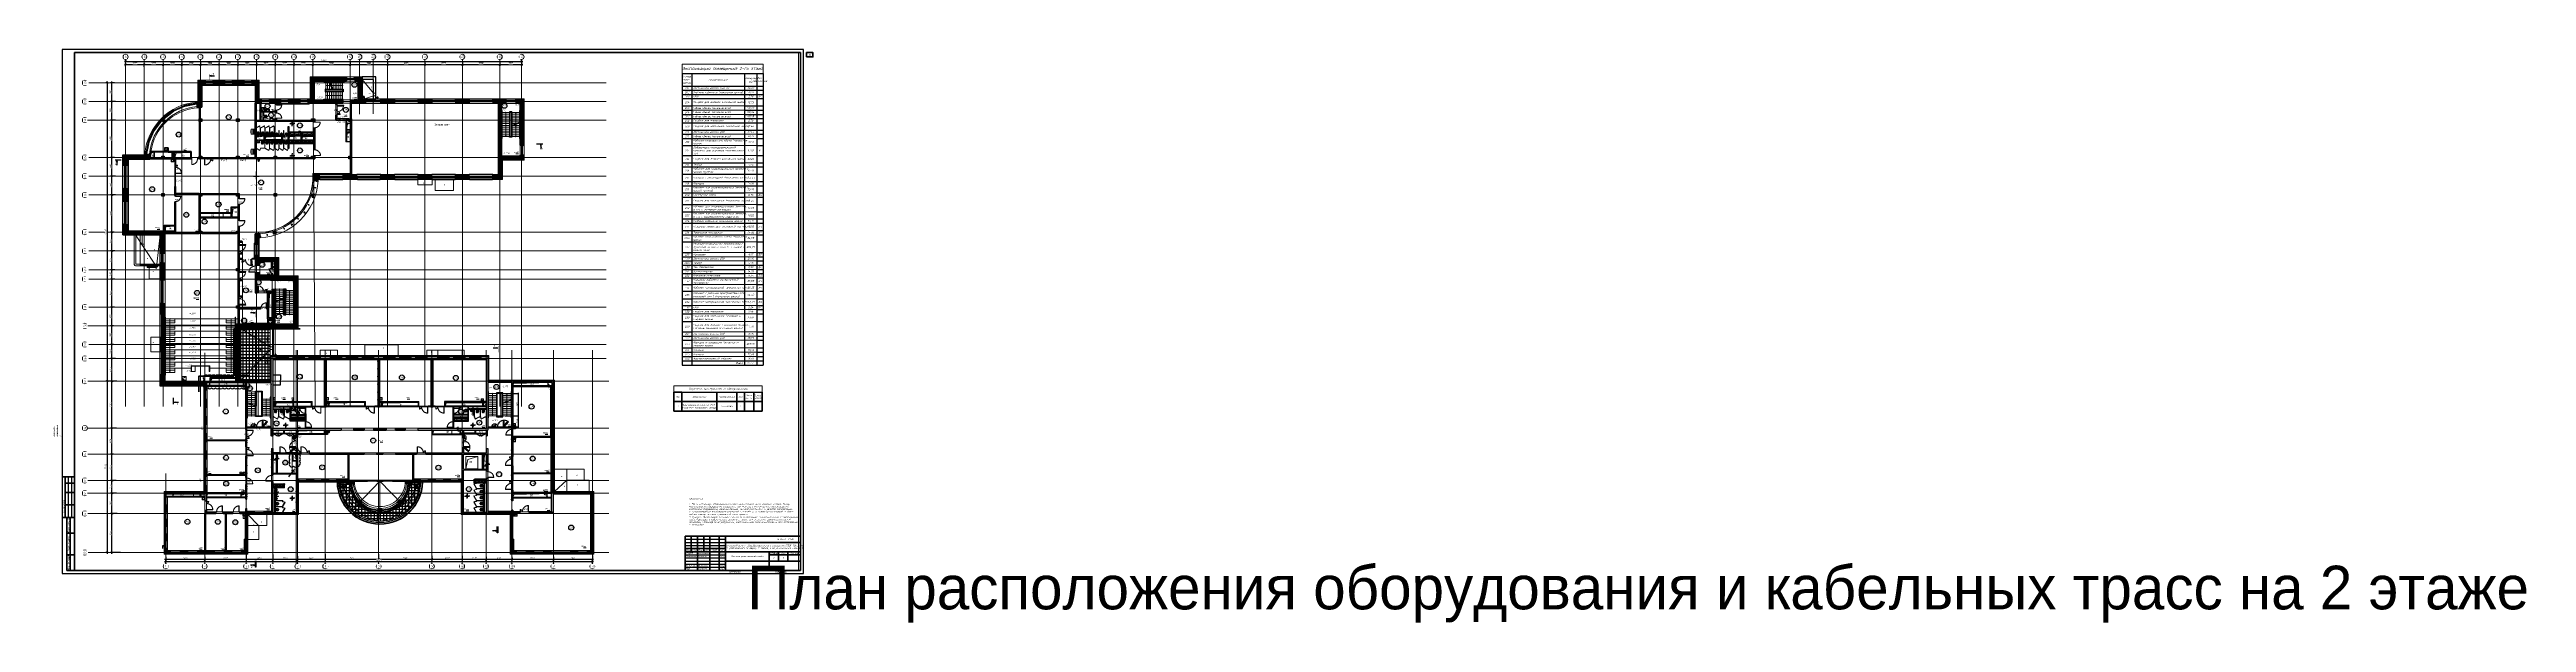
# Paper-space layout '10 План расположения оборудования и кабельных трасс на 2 этаже' of a CAD drawing. Extents: x -20 to 3952, y -79 to 841.
# The model-space entities are those that its viewports show. They can reach past a viewport. Long polylines and large blocks are cut down to what shows.
import ezdxf
from ezdxf import colors
from ezdxf.entities.mleader import LeaderData, LeaderLine
from ezdxf.enums import TextEntityAlignment as Align
from ezdxf.math import Vec2, Vec3

# ---------------------------------------------------------------- set-up
doc = ezdxf.new("R2018")
doc.units = 0
doc.header["$LTSCALE"] = 100
doc.header["$PDMODE"] = 1
doc.header["$PDSIZE"] = 200
for name, pattern in [('ACAD_ISO02W100', [15, 12, -3]), ('ACAD_ISO03W100', [30, 12, -18]), ('ADSK_Штрих_ш3 п1_5', [4.5, 3, -1.5]), ('ADSK_Штриховая_ш2 п1', [3, 2, -1]), ('CENTER', [2, 1.25, -0.25, 0.25, -0.25]), ('DASHED', [19.05, 12.7, -6.35]), ('HIDDEN', [6, 4, -2])]:
    doc.linetypes.add(name, pattern=pattern)
doc.layers.get('Defpoints').update_dxf_attribs({"color": 42})
for name, color, linetype, lineweight in [('!!!_АР_перегородки блоки', 7, 'Continuous', 5), ('18_АР_Водостоки', 7, 'Continuous', 18), ('_TEXT', 189, 'Continuous', 30), ('_ВК-шахты', 3, 'Continuous', 30), ('АР_Витраж', 4, 'Continuous', 15), ('АР_ГКЛ', 250, 'Continuous', 5), ('АР_Двери', 5, 'Continuous', 18), ('АР_Колонны', 5, 'Continuous', 30), ('АР_Колонны Штрих', 250, 'Continuous', 5), ('АР_Лестницы', 250, 'Continuous', 15), ('АР_Лестницы ограждение', 94, 'Continuous', 25), ('АР_Лестницы ограждения', 86, 'Continuous', 13), ('АР_Маркер экспликации', 239, 'Continuous', 13), ('АР_Навесной фасад', 5, 'Continuous', 5), ('АР_Номер помещения', 1, 'Continuous', 25), ('АР_Окна', 4, 'Continuous', 0), ('АР_Окна БЛОК', 250, 'Continuous', 13), ('АР_Оси', 193, 'Continuous', 9), ('АР_Оси размеры', 164, 'Continuous', 9), ('АР_Отметки', 250, 'Continuous', 15), ('АР_Перегородки витражные', 152, 'Continuous', 13), ('АР_Перегородки газоблок', 165, 'Continuous', 30), ('АР_Перегородки газоблок_Штрих', 165, 'Continuous', 5), ('АР_Перегородки сантехнические', 216, 'Continuous', 9), ('АР_Перегородки_кирпич_Штрих', 244, 'Continuous', 5), ('АР_Подоконники', 163, 'Continuous', 9), ('АР_Помещения_площадь', 19, 'Continuous', 9), ('АР_Размеры', 175, 'Continuous', 9), ('АР_Размеры дверей', 15, 'Continuous', 0), ('АР_Разрезы', 175, 'Continuous', 9), ('АР_стены', 250, 'Continuous', 30), ('АР_Сущ Несущая стена', 202, 'Continuous', 30), ('АР_тонкая линия', 250, 'Continuous', 0), ('АР_Утеплитель', 250, 'Continuous', 9), ('АР_Шкафы ЭОМ', 1, 'Continuous', 0), ('АР_Штриховка кирпич', 250, 'Continuous', 9), ('АР_Штриховка монолит', 250, 'Continuous', 9), ('Контунр козырька', 3, 'ADSK_Штриховая_ш2 п1', 30), ('ОБОРУДОВАНИЕ', 253, 'Continuous', 5), ('перекр 0.3', 181, 'Continuous', 30), ('Подвал', 250, 'Continuous', 30), ('пунктир', 251, 'Continuous', 13), ('Размер шахт', 95, 'Continuous', 9), ('Сан.техника', 153, 'Continuous', 9), ('СОУЭ', 3, 'Continuous', 30), ('Специальное оборудование', 7, 'Continuous', 9), ('СС_СЭС_Кабель', 180, 'Continuous', 30), ('текст', 7, 'Continuous', 15), ('ТХ_мебель_стац', 250, 'Continuous', 13), ('Эвакуация', 7, 'Continuous', 9)]:
    doc.layers.add(name, color=color, linetype=linetype, lineweight=lineweight)
for name, color, linetype in [('1', 7, 'Continuous'), ('АР_Кровля дорожки', 6, 'Continuous'), ('АР_новое окно', 160, 'Continuous'), ('АР_Отверстия', 251, 'Continuous'), ('АР_Таблицы', 250, 'Continuous'), ('Козырек', 7, 'Continuous'), ('Стояки_СС', 20, 'Continuous'), ('Тонкая', 7, 'Continuous'), ('ТХ_ВК_оборуд.ТХ', 250, 'Continuous'), ('ТХ_ВК_трапы', 5, 'Continuous'), ('ТХ_обор_бытовое', 14, 'Continuous'), ('ТХ_сантехника', 253, 'Continuous')]:
    doc.layers.add(name, color=color, linetype=linetype)
doc.layers.add('25. ЗАЛИВКА ЗОН', color=7, linetype='Continuous', lineweight=0, transparency=0.2)
doc.layers.add('АР_ПБ_Двери', color=7, linetype='Continuous', lineweight=15, true_color=0xdb0000)
doc.layers.add('Граница ПБ', color=7, linetype='Continuous', lineweight=80, true_color=0xf60404)
doc.layers.get('АР_Размеры').off()
doc.layers.get('АР_Размеры дверей').off()
doc.layers.get('Тонкая').off()
doc.styles.add('Arial', font='ARIALN.TTF')
doc.styles.add('DEN', font='isocpeui.ttf', dxfattribs={"width": 0.8, "height": 300})
doc.styles.add('ICOCPEUR', font='isocpeur.ttf')
doc.styles.add('ISOCPEUR', font='isocpeui.ttf', dxfattribs={"height": 250})
doc.styles.add('ISOCPEUR_2', font='isocpeur.ttf', dxfattribs={"width": 0.9, "height": 300})
doc.styles.add('METRO-STYLE', font='isocpeur.ttf', dxfattribs={"width": 0.9, "oblique": 15})
doc.styles.get("Standard").update_dxf_attribs({"font": 'arial.ttf'})
doc.styles.add('Архитект', font='isocpeur.ttf', dxfattribs={"width": 0.8, "oblique": 8})
doc.styles.add('ГОСТ 2.304', font='CS_Gost2304.shx', dxfattribs={"oblique": 10})
doc.dimstyles.new('R_100', dxfattribs={"dimtxt": 270, "dimasz": 120, "dimexe": 100, "dimexo": 0, "dimgap": 60, "dimtad": 1, "dimdec": 0, "dimrnd": 5, "dimzin": 0, "dimdsep": 46, "dimtxsty": 'ISOCPEUR', "dimblk": 'ARCHTICK', "dimcen": 0, "dimdle": 100, "dimclrd": 256, "dimclre": 256, "dimclrt": 256, "dimadec": 0, "dimazin": 0, "dimtfac": 2, "dimtdec": 0, "dimtofl": 0, "dimtmove": 1, "dimatfit": 3, "dimfxl": 1, "dimtvp": 3, "dimtolj": 1, "dimtzin": 0, "dimarcsym": 0})
doc.dimstyles.new('СПДС', dxfattribs={"dimscale": 100, "dimtxt": 2.5, "dimasz": 2.5, "dimexe": 2, "dimexo": 0.625, "dimgap": 1, "dimtad": 1, "dimdec": 0, "dimrnd": 5, "dimtxsty": 'ГОСТ 2.304', "dimblk": 'OBLIQUE', "dimblk1": 'OBLIQUE', "dimblk2": 'OBLIQUE', "dimcen": 2.5, "dimdle": 2, "dimadec": 0, "dimazin": 2, "dimtfac": 0.75, "dimtdec": 4, "dimtmove": 1, "dimatfit": 3, "dimfxl": 1, "dimtfill": 1, "dimtolj": 1, "dimarcsym": 1})
pattern_1 = [(50, (731759.35, -210952.4), (215.17805, -18.82564), [22.5, -247.5]), (355, (731759.35, -210952.4), (-41.6254, 225.65764), [18, -198]), (100.45144, (731777.28, -210953.96), (173.55265, 206.832), [19.12206, -210.34263]), (46.1842, (731759.35, -210892.4), (320.1724, -49.6558), [33.75, -371.25]), (96.63564, (731786.03, -210896.53), (280.3986, 292.2356), [28.6831, -315.5141]), (351.18416, (731759.35, -210892.4), (280.3986, 292.2356), [27, -297]), (21, (731789.35, -210907.4), (179.07212, -120.78567), [22.5, -247.5]), (326, (731789.35, -210907.4), (72.9946, 217.545), [18, -198]), (71.45144, (731804.27, -210917.46), (252.0667, 96.75935), [19.12206, -210.34263]), (37.5, (731759.35, -210952.394), (3.647957, 99.868156), [0, -195.6, 0, -201, 0, -198.75]), (7.5, (731759.35, -210952.39), (78.92086, 118.32351), [0, -114.6, 0, -191.1, 0, -75.75]), (327.5, (731692.45, -210952.394), (160.14673, -6.76646), [0, -75, 0, -234, 0, -310.5]), (317.5, (731662.45, -210952.4), (174.95585, 30.0315), [0, -97.5, 0, -155.4, 0, -220.5])]
pattern_2 = [(45, (731759.35, -210952.39), (-61.871843, 61.871843), []), (135, (731759.35, -210952.39), (-61.871843, -61.871843), [])]
pattern_3 = [(45, (-296916.06, -46525.53), (-132.58252, 132.58252), []), (45, (-296827.67, -46525.53), (-132.58252, 132.58252), [])]
pattern_4 = [(45, (-329066.06, -46525.53), (-132.58252, 132.58252), []), (45, (-328977.67, -46525.53), (-132.58252, 132.58252), [])]
pattern_5 = [(45, (-296783.01, -46129.6), (-132.58252, 132.58252), []), (45, (-296694.62, -46129.6), (-132.58252, 132.58252), [])]
pattern_6 = [(45, (731759.35, -210952.4), (-88.38835, 88.38835), []), (45, (731847.74, -210952.4), (-88.38835, 88.38835), [156.25, -31.25, 0, -31.25])]
pattern_7 = [(45, (-296694.16, -45746.82), (-123.743687, 123.743687), []), (45, (-296570.41, -45746.82), (-123.743687, 123.743687), [218.75, -43.75, 0, -43.75])]
pattern_8 = [(50, (731659.35, -210952.4), (215.17805, -18.82564), [22.5, -247.5]), (355, (731659.35, -210952.4), (-41.6254, 225.65764), [18, -198]), (100.45144, (731677.28, -210953.96), (173.55265, 206.832), [19.12206, -210.34263]), (46.1842, (731659.35, -210892.4), (320.1724, -49.6558), [33.75, -371.25]), (96.63564, (731686.03, -210896.53), (280.3986, 292.2356), [28.6831, -315.5141]), (351.18416, (731659.35, -210892.4), (280.3986, 292.2356), [27, -297]), (21, (731689.35, -210907.4), (179.07212, -120.78567), [22.5, -247.5]), (326, (731689.35, -210907.4), (72.9946, 217.545), [18, -198]), (71.45144, (731704.27, -210917.46), (252.0667, 96.75935), [19.12206, -210.34263]), (37.5, (731659.35, -210952.394), (3.647957, 99.868156), [0, -195.6, 0, -201, 0, -198.75]), (7.5, (731659.35, -210952.39), (78.92086, 118.32351), [0, -114.6, 0, -191.1, 0, -75.75]), (327.5, (731592.45, -210952.394), (160.14673, -6.76646), [0, -75, 0, -234, 0, -310.5]), (317.5, (731562.45, -210952.4), (174.95585, 30.0315), [0, -97.5, 0, -155.4, 0, -220.5])]
pattern_9 = [(45, (-290202.98, -106593.18), (-61.871843, 61.871843), []), (135, (-290202.98, -106593.18), (-61.871843, -61.871843), [])]
pattern_10 = [(90, (731759.35, -210952.39), (-87.5, 0), []), (180, (731759.35, -210952.39), (-7e-15, -87.5), [])]
pattern_11 = [(50, (731759.35, -211052.4), (215.17805, -18.82564), [22.5, -247.5]), (355, (731759.35, -211052.4), (-41.6254, 225.65764), [18, -198]), (100.45144, (731777.28, -211053.96), (173.55265, 206.832), [19.12206, -210.34263]), (46.1842, (731759.35, -210992.4), (320.1724, -49.6558), [33.75, -371.25]), (96.63564, (731786.03, -210996.53), (280.3986, 292.2356), [28.6831, -315.5141]), (351.18416, (731759.35, -210992.4), (280.3986, 292.2356), [27, -297]), (21, (731789.35, -211007.4), (179.07212, -120.78567), [22.5, -247.5]), (326, (731789.35, -211007.4), (72.9946, 217.545), [18, -198]), (71.45144, (731804.27, -211017.46), (252.0667, 96.75935), [19.12206, -210.34263]), (37.5, (731759.35, -211052.394), (3.647957, 99.868156), [0, -195.6, 0, -201, 0, -198.75]), (7.5, (731759.35, -211052.39), (78.92086, 118.32351), [0, -114.6, 0, -191.1, 0, -75.75]), (327.5, (731692.45, -211052.394), (160.14673, -6.76646), [0, -75, 0, -234, 0, -310.5]), (317.5, (731662.45, -211052.4), (174.95585, 30.0315), [0, -97.5, 0, -155.4, 0, -220.5])]
pattern_12 = [(50, (731759.35, -210732.39), (215.17805, -18.82564), [22.5, -247.5]), (355, (731759.35, -210732.39), (-41.6254, 225.65764), [18, -198]), (100.45144, (731777.28, -210733.96), (173.55265, 206.832), [19.12206, -210.34263]), (46.1842, (731759.35, -210672.4), (320.1724, -49.6558), [33.75, -371.25]), (96.63564, (731786.03, -210676.53), (280.3986, 292.2356), [28.6831, -315.5141]), (351.18416, (731759.35, -210672.4), (280.3986, 292.2356), [27, -297]), (21, (731789.35, -210687.39), (179.0721, -120.78567), [22.5, -247.5]), (326, (731789.35, -210687.39), (72.9946, 217.545), [18, -198]), (71.45144, (731804.27, -210697.45), (252.0667, 96.75935), [19.12206, -210.34263]), (37.5, (731759.35, -210732.39), (3.647957, 99.868156), [0, -195.6, 0, -201, 0, -198.75]), (7.5, (731759.35, -210732.39), (78.92086, 118.32351), [0, -114.6, 0, -191.1, 0, -75.75]), (327.5, (731692.45, -210732.39), (160.14673, -6.76646), [0, -75, 0, -234, 0, -310.5]), (317.5, (731662.45, -210732.39), (174.95585, 30.0315), [0, -97.5, 0, -155.4, 0, -220.5])]
pattern_13 = [(50, (866697.5, -210952.4), (215.17805, -18.82564), [22.5, -247.5]), (355, (866697.5, -210952.4), (-41.6254, 225.65764), [18, -198]), (100.45144, (866715.44, -210953.96), (173.55265, 206.832), [19.12206, -210.34263]), (46.1842, (866697.5, -210892.4), (320.1724, -49.6558), [33.75, -371.25]), (96.63564, (866724.2, -210896.53), (280.3986, 292.2356), [28.6831, -315.51413]), (351.18416, (866697.5, -210892.4), (280.3986, 292.2356), [27, -297]), (21, (866727.5, -210907.4), (179.07212, -120.78567), [22.5, -247.5]), (326, (866727.5, -210907.4), (72.9946, 217.54501), [18, -198]), (71.45144, (866742.43, -210917.46), (252.06671, 96.75935), [19.12206, -210.34263]), (37.5, (866697.51, -210952.394), (3.647957, 99.868156), [0, -195.6, 0, -201, 0, -198.75]), (7.5, (866697.51, -210952.39), (78.92086, 118.323514), [0, -114.6, 0, -191.1, 0, -75.75]), (327.5, (866630.61, -210952.394), (160.14673, -6.766462), [0, -75, 0, -234, 0, -310.5]), (317.5, (866600.6, -210952.4), (174.95585, 30.031495), [0, -97.5, 0, -155.4, 0, -220.5])]
pattern_14 = [(335.76716334, (-69115.3163, 318510.941), (0.651582564, 1.447617495), []), (65.76716334, (-69115.3163, 318510.941), (-1.447617495, 0.651582564), [])]
pattern_15 = [(56.05056814, (-325577.5326, -14427.2012), (-1.316880117, 0.886556827), []), (146.05056814, (-325577.5326, -14427.2012), (-0.886556827, -1.316880117), [])]
pattern_16 = [(56.05056814, (-325621.266, -14412.0042), (-1.316880117, 0.886556827), []), (146.05056814, (-325621.266, -14412.0042), (-0.886556827, -1.316880117), [])]

# ---------------------------------------------------------------- blocks, each defined once
blk = doc.blocks.new('*U1137')
at = {"linetype": 'Continuous', "lineweight": 25}
for p, q in [((1189, 841), (0, 841)), ((0, 841), (0, 0)), ((1189, 0), (1189, 841)), ((10, 155), (10, 90)), ((15, 155), (15, 90)), ((999, 55), (1064, 55)), ((999, 50), (1064, 50)), ((999, 45), (1064, 45)), ((0, 0), (1189, 0)), ((999, 30), (1064, 30)), ((999, 25), (1064, 25)), ((999, 20), (1064, 20)), ((999, 15), (1064, 15)), ((999, 10), (1064, 10))]:
    blk.add_line(p, q, dxfattribs=at)
at = {"linetype": 'Continuous', "lineweight": 60}
for p, q in [((1184, 836), (20, 836)), ((20, 836), (20, 5)), ((1184, 5), (1184, 836)), ((20, 155), (0, 155)), ((5, 155), (5, 90)), ((20, 145), (5, 145)), ((20, 130), (5, 130)), ((20, 90), (0, 90)), ((20, 110), (5, 110)), ((8, 90), (8, 5)), ((13, 90), (13, 5)), ((8, 65), (20, 65)), ((999, 60), (1184, 60)), ((999, 5), (999, 60)), ((999, 40), (1064, 40)), ((1009, 60), (1009, 35)), ((1019, 60), (1019, 5)), ((1029, 60), (1029, 35)), ((1039, 60), (1039, 5)), ((1054, 60), (1054, 5)), ((1064, 5), (1064, 60)), ((1064, 50), (1184, 50)), ((1184, 5), (1184, 60)), ((8, 30), (20, 30)), ((8, 5), (20, 5)), ((20, 5), (1184, 5)), ((999, 35), (1184, 35)), ((1064, 20), (1184, 20)), ((1134, 35), (1134, 5)), ((1134, 30), (1184, 30)), ((1149, 35), (1149, 20)), ((1164, 35), (1164, 20))]:
    blk.add_line(p, q, dxfattribs=at)
at = {"linetype": 'Continuous', "lineweight": 40}
blk.add_line((1134, 5), (1134, 35), dxfattribs=at)
at = {"lineweight": 60}
blk.add_lwpolyline([(1194, 829), (1204, 829), (1204, 836), (1194, 836)], close=True, dxfattribs=at)
at = {"linetype": 'Continuous', "rotation": 90, "style": 'ISOCPEUR'}
for s, insert, char_height, width, attachment_point in [('########################', (-12.5, 176), 2.5, 19, 4), ('#####', (-12.5, 215), 2.5, 10, 5), ('#########################', (-7.5, 176), 2.5, 19, 4), ('#####', (-7.5, 215), 2.5, 10, 5), ('#####', (-2.5, 215), 2.5, 10, 5), ('Согласовано', (-17.5, 172.5), 3, 35, 5), ('Гл. спец ВК', (-12.5, 156), 2.5, 19, 4), ('Гл. спец ЭОМ', (-7.5, 156), 2.5, 19, 4), ('######################', (-7.5, 111), 2.5, 19, 4), ('########################', (-2.5, 111), 2.5, 19, 4), ('#####', (-12.5, 150), 2.5, 10, 5), ('######', (-12.5, 111), 2.5, 19, 4), ('#####', (-7.5, 150), 2.5, 10, 5), ('#####', (-2.5, 150), 2.5, 10, 5), ('ГАП', (-12.5, 91), 2.5, 19, 4), ('Гл. констр. ', (-7.5, 91), 2.5, 19, 4), ('Гл. спец ОВ', (-2.5, 91), 2.5, 19, 4), ('Согласовано', (2.5, 107.5), 2.5, 35, 5), ('Взам. инв. №', (10.5, 77.5), 2.5, 25, 5), ('Подп. и дата', (10.5, 47.5), 2.5, 35, 5), ('Инв. № подл.', (10.5, 17.5), 2.5, 25, 5)]:
    blk.add_mtext(s, dxfattribs=dict(at, insert=insert, char_height=char_height, width=width, attachment_point=attachment_point))
at = {"linetype": 'Continuous', "char_height": 2.5, "style": 'ISOCPEUR'}
for s, insert, width, attachment_point in [('Капитальный ремонт общеобразовательного учреждения (ГБОУ "Школа № 429"). расположеного по адресу: г. Москва, 5-ая ул. Соколиной Горы д. 14', (1124, 42.5), 120, 5), ('16-25//Г-Р-СДС', (1174, 55), 110, 6), ('Разраб.', (1000, 32.5), 19, 4), ('Проверил', (1000, 27.5), 19, 4), ('Н. контр.', (1000, 12.5), 19, 4), ('ГИП', (1000, 7.5), 19, 4), ('Сошников', (1020, 32.5), 19, 4), ('Поляков', (1020, 27.5), 19, 4), ('Воробьев', (1020, 12.5), 19, 4), ('Маркова', (1020, 7.5), 19, 4), ('06.26', (1055.3, 32.5), 10, 4), ('06.26', (1055.3, 27.5), 10, 4), ('06.26', (1055.3, 12.5), 10, 4), ('06.26', (1055.3, 7.4), 10, 4), ('Копировал', (1078.5, 2.5), 25, 5), ('Р', (1141.5, 25), 15, 5), ('Формат', (1149.5, 2.5), 16, 5)]:
    blk.add_mtext(s, dxfattribs=dict(at, insert=insert, width=width, attachment_point=attachment_point))
at = {"char_height": 2.5, "attachment_point": 5, "style": 'ISOCPEUR'}
for s, insert, width in [('Изм.', (1004, 37.5), 10), ('Кол.уч', (1014, 37.5), 10), ('Лист', (1024, 37.5), 10), ('№док', (1034, 37.5), 10), ('Подп.', (1046.5, 37.5), 15), ('Дата', (1059, 37.5), 10), ('Стадия', (1141.5, 32.5), 15), ('Лист', (1156.5, 32.5), 15), ('Листов', (1174, 32.5), 20)]:
    blk.add_mtext(s, dxfattribs=dict(at, insert=insert, width=width))
at = {"linetype": 'Continuous', "insert": (1099, 27.5), "char_height": 2.5, "width": 70, "attachment_point": 5, "line_spacing_factor": 0.8, "style": 'ISOCPEUR'}
blk.add_mtext('Система двухсторонней связи', dxfattribs=at)
at = {"style": 'ISOCPEUR'}
for tag, p in [('Сквозная_нумерация', (1199, 832.5)), ('Форма3_номер_листа', (1156.5, 25)), ('Форма3_количество_листов', (1174, 25))]:
    blk.add_attdef(tag, text='', height=2.5, dxfattribs=at).set_placement(p, align=Align.MIDDLE_CENTER)
blk.add_attdef('Форма3_дополнительный_шифр', text='', height=2.5, dxfattribs=at).set_placement((1174, 55), align=Align.MIDDLE_LEFT)
at = {"lineweight": 30, "flags": 104}
blk.add_attdef('Форма3_наименование_чертежа', text='', height=2.5, dxfattribs=at).set_placement((1099, 12.5), align=Align.MIDDLE_CENTER)
at = {"style": 'ISOCPEUR', "flags": 8}
blk.add_attdef('Формат', (1157.5, 1.5), '', height=2.5, dxfattribs=at)
blk.add_wipeout([(-20, 220), (-0.5, 220), (-0.5, 90), (-20, 90)])
blk = doc.blocks.new('*U68')
at = {"color": 8}
for p, q in [((0, 0), (0, 50)), ((700, 0), (700, 50))]:
    blk.add_line(p, q, dxfattribs=at)
blk.add_lwpolyline([(0, 0), (606, -350), (628, -312), (22, 38)], close=True, dxfattribs=at)
blk.add_arc((0, 0), 700, 330, 0, dxfattribs=at)
blk = doc.blocks.new('*U72')
at = {"color": 8}
for p, q in [((0, 0), (0, -50)), ((700, 0), (700, -50))]:
    blk.add_line(p, q, dxfattribs=at)
blk.add_lwpolyline([(0, 0), (606, 350), (628, 312), (22, -38)], close=True, dxfattribs=at)
blk.add_arc((0, 0), 700, 0, 30, dxfattribs=at)
blk = doc.blocks.new('*U479')
at = {"color": 8}
for points in [[(0, 0), (0, 80), (55, 80), (55, 0), (0, 0)], [(55, 80), (55, 0), (115, 0), (115, 40), (100, 40), (100, 80), (55, 80)], [(1075, 80), (1075, 0), (1015, 0), (1015, 40), (1030, 40), (1030, 80), (1075, 80)], [(1130, 0), (1130, 80), (1075, 80), (1075, 0), (1130, 0)]]:
    blk.add_lwpolyline(points, dxfattribs=at)
blk.add_lwpolyline([(100, 80), (100, 1010), (140, 1010), (140, 80)], close=True, dxfattribs=at)
at = {"color": 8, "linetype": 'ACAD_ISO03W100', "ltscale": 3}
blk.add_arc((100, 80), 930, 0, 90, dxfattribs=at)
blk = doc.blocks.new('Полуторная_на лестницу')
at = {"color": 8}
for points in [[(0, 0), (0, 80), (20, 80), (20, 0), (0, 0)], [(20, 80), (20, 0), (90, 0), (90, 30), (75, 30), (75, 80), (20, 80)], [(1480, 80), (1480, 0), (1410, 0), (1410, 30), (1425, 30), (1425, 80), (1480, 80)], [(1500, 0), (1500, 80), (1480, 80), (1480, 0), (1500, 0)]]:
    blk.add_lwpolyline(points, dxfattribs=at)
for points in [[(75, 80), (75, 1080), (125, 1080), (125, 80)], [(1375, 430), (1375, 80), (1425, 80), (1425, 430)]]:
    blk.add_lwpolyline(points, close=True, dxfattribs=at)
at = {"color": 8, "linetype": 'ACAD_ISO03W100', "ltscale": 3}
for centre, radius, start, end in [((75, 80), 1000, 0, 90), ((1465, 40), 392, 95.90754, 174.09246)]:
    blk.add_arc(centre, radius, start, end, dxfattribs=at)
blk = doc.blocks.new('*U84')
at = {"color": 8}
for p, q in [((-700, 0), (-700, 50)), ((0, 0), (0, 50))]:
    blk.add_line(p, q, dxfattribs=at)
blk.add_lwpolyline([(0, 0), (-606, -350), (-628, -312), (-22, 38)], close=True, dxfattribs=at)
blk.add_arc((0, 0), 700, 180, 210, dxfattribs=at)
blk = doc.blocks.new('*U76')
h = blk.add_hatch(color=8)
h.dxf.hatch_style = 1
edge = h.paths.add_edge_path()
edge.add_arc((0, 0), 27.6, 359.64, 719.64)
h = blk.add_hatch(color=8)
h.dxf.hatch_style = 1
h.paths.add_polyline_path([(3600, -44), (3600, 44), (3900, 0)])
at = {"color": 8}
blk.add_line((3900, 0), (0, 0), dxfattribs=at)
blk.add_lwpolyline([(3600, 44), (3600, -44), (3900, 0), (3600, 44)], dxfattribs=at)
blk.add_circle((0, 0), 27.6, dxfattribs=at)
blk = doc.blocks.new('*U537')
h = blk.add_hatch(color=8)
h.dxf.hatch_style = 1
edge = h.paths.add_edge_path()
edge.add_arc((0, 0), 27.6, 359.64, 719.64)
h = blk.add_hatch(color=8)
h.dxf.hatch_style = 1
h.paths.add_polyline_path([(1800, -44), (1800, 44), (2100, 0)])
at = {"color": 8}
blk.add_line((2100, 0), (0, 0), dxfattribs=at)
blk.add_lwpolyline([(1800, 44), (1800, -44), (2100, 0), (1800, 44)], dxfattribs=at)
blk.add_circle((0, 0), 27.6, dxfattribs=at)
blk = doc.blocks.new('*T957')
at = {"layer": 'Defpoints', "color": 8, "linetype": 'ByBlock', "lineweight": 0, "transparency": 16777216}
for p, q in [((0, 0), (12955, 0)), ((0, 0), (0, -1500)), ((12955, 0), (12955, -1500))]:
    blk.add_line(p, q, dxfattribs=at)
at = {"layer": 'АР_Таблицы', "color": 8, "linetype": 'ByBlock', "lineweight": 30, "transparency": 16777216}
for p, q in [((0, -1500), (12955, -1500)), ((0, -1500), (0, -48289)), ((0, -3500), (12955, -3500)), ((1500, -1500), (1500, -48289)), ((9955, -1500), (9955, -48289)), ((11955, -1500), (11955, -48289)), ((12955, -1500), (12955, -48289)), ((0, -47612), (12955, -47612)), ((0, -48289), (12955, -48289))]:
    blk.add_line(p, q, dxfattribs=at)
at = {"layer": 'АР_Таблицы', "color": 8, "linetype": 'ByBlock', "lineweight": -2, "transparency": 16777216}
for p, q in [((0, -4177), (12955, -4177)), ((0, -4854), (12955, -4854)), ((0, -5531), (12955, -5531)), ((0, -6698), (1500, -6698)), ((0, -7375), (1500, -7375)), ((9955, -6698), (12955, -6698)), ((9955, -7375), (12955, -7375)), ((0, -8052), (1500, -8052)), ((0, -8728), (12955, -8728)), ((0, -9405), (12955, -9405)), ((0, -10572), (12955, -10572)), ((0, -11249), (1500, -11249)), ((9955, -8052), (12955, -8052)), ((11955, -11249), (12955, -11249)), ((0, -11926), (9955, -11926)), ((0, -13063), (1500, -13063)), ((0, -14640), (1500, -14640)), ((0, -15807), (9955, -15807)), ((11955, -11926), (12955, -11926)), ((11955, -13063), (12955, -13063)), ((11955, -14640), (12955, -14640)), ((11955, -15807), (12955, -15807)), ((0, -16484), (12955, -16484)), ((0, -17651), (12955, -17651)), ((0, -18818), (12955, -18818)), ((0, -19495), (12955, -19495)), ((0, -20662), (9955, -20662)), ((0, -21338), (9955, -21338)), ((0, -22505), (9955, -22505)), ((0, -23672), (9955, -23672)), ((11955, -20662), (12955, -20662)), ((11955, -21338), (12955, -21338)), ((11955, -22505), (12955, -22505)), ((11955, -23672), (12955, -23672)), ((0, -24839), (12955, -24839)), ((0, -25516), (12955, -25516)), ((0, -26683), (9955, -26683)), ((0, -27360), (9955, -27360)), ((11955, -26683), (12955, -26683)), ((11955, -27360), (12955, -27360)), ((0, -28497), (9955, -28497)), ((0, -30224), (1500, -30224)), ((0, -30901), (1500, -30901)), ((0, -31578), (1500, -31578)), ((11955, -28497), (12955, -28497)), ((11955, -30224), (12955, -30224)), ((11955, -30901), (12955, -30901)), ((11955, -31578), (12955, -31578)), ((0, -32255), (12955, -32255)), ((0, -32932), (9955, -32932)), ((0, -33608), (9955, -33608)), ((0, -34285), (9955, -34285)), ((0, -35362), (1500, -35362)), ((11955, -32932), (12955, -32932)), ((11955, -33608), (12955, -33608)), ((11955, -34285), (12955, -34285)), ((11955, -35362), (12955, -35362)), ((0, -36439), (1500, -36439)), ((0, -37636), (1500, -37636)), ((0, -38713), (1500, -38713)), ((0, -39390), (1500, -39390)), ((11955, -36439), (12955, -36439)), ((11955, -37636), (12955, -37636)), ((11955, -38713), (12955, -38713)), ((11955, -39390), (12955, -39390)), ((0, -40067), (1500, -40067)), ((0, -41294), (1500, -41294)), ((0, -42961), (1500, -42961)), ((0, -43638), (1500, -43638)), ((11955, -40067), (12955, -40067)), ((11955, -41294), (12955, -41294)), ((11955, -42961), (12955, -42961)), ((11955, -43638), (12955, -43638)), ((0, -44315), (1500, -44315)), ((0, -45542), (1500, -45542)), ((0, -46238), (1500, -46238)), ((0, -46935), (1500, -46935)), ((11955, -44315), (12955, -44315)), ((11955, -45542), (12955, -45542)), ((11955, -46238), (12955, -46238)), ((11955, -46935), (12955, -46935))]:
    blk.add_line(p, q, dxfattribs=at)
at = {"layer": 'АР_Таблицы', "color": 8, "linetype": 'ByBlock', "lineweight": 9, "transparency": 16777216}
for p, q in [((1500, -6698), (9955, -6698)), ((1500, -7375), (9955, -7375)), ((1500, -8052), (9955, -8052)), ((1500, -11249), (11955, -11249)), ((1500, -13063), (11955, -13063)), ((1500, -14640), (11955, -14640)), ((9955, -11926), (11955, -11926)), ((9955, -15807), (11955, -15807)), ((9955, -20662), (11955, -20662)), ((9955, -21338), (11955, -21338)), ((9955, -22505), (11955, -22505)), ((9955, -23672), (11955, -23672)), ((9955, -26683), (11955, -26683)), ((9955, -27360), (11955, -27360)), ((1500, -30224), (11955, -30224)), ((1500, -30901), (11955, -30901)), ((1500, -31578), (11955, -31578)), ((9955, -28497), (11955, -28497)), ((1500, -35362), (11955, -35362)), ((9955, -32932), (11955, -32932)), ((9955, -33608), (11955, -33608)), ((9955, -34285), (11955, -34285)), ((1500, -36439), (11955, -36439)), ((1500, -37636), (11955, -37636)), ((1500, -38713), (11955, -38713)), ((1500, -39390), (11955, -39390)), ((1500, -40067), (11955, -40067)), ((1500, -41294), (11955, -41294)), ((1500, -42961), (11955, -42961)), ((1500, -43638), (11955, -43638)), ((1500, -44315), (11955, -44315)), ((1500, -45542), (11955, -45542)), ((1500, -46238), (11955, -46238)), ((1500, -46935), (11955, -46935))]:
    blk.add_line(p, q, dxfattribs=at)
at = {"layer": 'АР_Таблицы', "color": 8, "transparency": 16777216}
for s, insert, char_height, width, attachment_point, style in [('Номер поме- щения', (750, -2500), 300, 1400, 5, 'ISOCPEUR'), ('201', (750, -3838), 300, 1223.08, 5, 'ISOCPEUR'), ('Экспликация помещений 2-го этажа', (6477, -750), 500, 12854.8, 5, 'ISOCPEUR'), ('Лестничная клетка Тип Н2', (1750, -3838), 300, 7954.8, 4, 'ISOCPEUR'), ('Наименование', (5727, -2500), 300, 8354.8, 5, 'ISOCPEUR'), ('Площадь м2', (10955, -2500), 350, 1900, 5, 'ISOCPEUR'), ('28.82', (10955, -3838), 300, 1500, 5, 'ISOCPEUR'), ('Кат. помещения', (12455, -2500), 300, 900, 5, 'ISOCPEUR'), ('204', (750, -6114), 300, 1223.08, 5, 'ISOCPEUR'), ('205', (750, -7036), 300, 1223.08, 5, 'ISOCPEUR'), ('206', (750, -7713), 300, 1223.08, 5, 'ISOCPEUR'), ('203', (750, -5192), 300, 1223.08, 5, 'ISOCPEUR'), ('202', (750, -4515), 300, 1223.08, 5, 'ISOCPEUR'), ('{\\Q0;\\W0.7;Учебные кабинеты (начальная школа)}', (1750, -7036), 300, 7954.8, 4, 'Архитект'), ('{\\Q0;\\W0.7;Учебные кабинеты (начальная школа)}', (1750, -7713), 300, 7954.8, 4, 'Архитект'), ('Учебные кабинеты (начальная школа)', (1750, -4515), 300, 7954.8, 4, 'ISOCPEUR'), ('Санузел для девочек (начальная школа)', (1750, -6114), 300, 7954.8, 4, 'ISOCPEUR'), ('ПУИ', (1750, -5192), 300, 7954.8, 4, 'ISOCPEUR'), ('58,68', (10955, -7036), 300, 1500, 5, 'ISOCPEUR'), ('58,54', (10955, -7713), 300, 1500, 5, 'ISOCPEUR'), ('58,70', (10955, -4515), 300, 1500, 5, 'ISOCPEUR'), ('12.73', (10955, -6114), 300, 1500, 5, 'ISOCPEUR'), ('2,78', (10955, -5192), 300, 1500, 5, 'ISOCPEUR'), ('{\\C8;В4}', (12455, -5192), 300, 900, 5, 'ISOCPEUR'), ('208', (750, -9067), 300, 1223.08, 5, 'ISOCPEUR'), ('209', (750, -9989), 300, 1223.08, 5, 'ISOCPEUR'), ('207', (750, -8390), 300, 1223.08, 5, 'ISOCPEUR'), ('210', (750, -10911), 300, 1223.08, 5, 'ISOCPEUR'), ('211', (750, -11588), 300, 1223.08, 5, 'ISOCPEUR'), ('Лестничная клетка (Л1)', (1750, -10911), 300, 7954.8, 4, 'ISOCPEUR'), ('{\\Q0;\\W0.7;Учебные кабинеты (начальная школа)}', (1750, -8390), 300, 7954.8, 4, 'Архитект'), ('{\\Q0;\\W0.7;Учебные кабинеты (начальная школа)}', (1750, -11588), 300, 7954.8, 4, 'Архитект'), ('Санузел для персонала', (1750, -9067), 300, 7954.8, 4, 'ISOCPEUR'), ('Санузел для мальчиков (начальная школа)', (1750, -9989), 300, 7954.8, 4, 'ISOCPEUR'), ('60,45', (10955, -8390), 300, 1500, 5, 'ISOCPEUR'), ('27.05', (10955, -10911), 300, 1500, 5, 'ISOCPEUR'), ('50,17', (10955, -11588), 300, 1500, 5, 'ISOCPEUR'), ('12.44', (10955, -9989), 300, 1500, 5, 'ISOCPEUR'), ('2.79', (10955, -9067), 300, 1500, 5, 'ISOCPEUR'), ('214', (750, -15223), 300, 1223.08, 5, 'ISOCPEUR'), ('213', (750, -13852), 300, 1223.08, 5, 'ISOCPEUR'), ('212', (750, -12495), 300, 1223.08, 5, 'ISOCPEUR'), ('Лабораторно-исследовательский комплекс для изучения естествознания ти1', (1750, -13852), 300, 7954.8, 4, 'ISOCPEUR'), ('Кабинет иностранного языка (начальная школа)', (1750, -12495), 300, 7954.8, 4, 'ISOCPEUR'), ('Санузел для девочек (начальная школа)', (1750, -15223), 300, 7954.8, 4, 'ISOCPEUR'), ('23.25', (10955, -15223), 300, 1500, 5, 'ISOCPEUR'), ('36,51', (10955, -12495), 300, 1500, 5, 'ISOCPEUR'), ('97.02', (10955, -13852), 300, 1500, 5, 'ISOCPEUR'), ('{\\Q0;\\W0.7;\\C8;В3}', (12455, -13852), 300, 900, 5, 'Архитект'), ('218', (750, -19156), 300, 1223.08, 5, 'ISOCPEUR'), ('215', (750, -16145), 300, 1223.08, 5, 'ISOCPEUR'), ('216', (750, -17067), 300, 1223.08, 5, 'ISOCPEUR'), ('217', (750, -18234), 300, 1223.08, 5, 'ISOCPEUR'), ('Кабинет для индивидуальных занятий с малой группой', (1750, -17067), 300, 7954.8, 4, 'ISOCPEUR'), ('Кабинет для индивидуальных занятий с малой группой', (1750, -20078), 300, 7954.8, 4, 'ISOCPEUR'), ('Коридор с рекреацией (начальная школа)', (1750, -18234), 300, 7954.8, 4, 'ISOCPEUR'), ('Коридор', (1750, -19156), 300, 7954.8, 4, 'ISOCPEUR'), ('Тамбур', (1750, -16145), 300, 7954.8, 4, 'ISOCPEUR'), ('245.43', (10955, -18234), 300, 1500, 5, 'ISOCPEUR'), ('32.35', (10955, -17067), 300, 1500, 5, 'ISOCPEUR'), ('25.20', (10955, -19156), 300, 1500, 5, 'ISOCPEUR'), ('5.46', (10955, -16145), 300, 1500, 5, 'ISOCPEUR'), ('220', (750, -21000), 300, 1223.08, 5, 'ISOCPEUR'), ('222', (750, -23089), 300, 1223.08, 5, 'ISOCPEUR'), ('219', (750, -20078), 300, 1223.08, 5, 'ISOCPEUR'), ('221', (750, -21922), 300, 1223.08, 5, 'ISOCPEUR'), ('Кабинет для индивидуальных занятий, в т.ч. с учителем-логопедом', (1750, -23089), 300, 7954.8, 4, 'ISOCPEUR'), ('Кабинет для индивидуальных занятий, в т.ч. с коррекционным педагогом', (1750, -24256), 300, 7954.8, 4, 'ISOCPEUR'), ('Санузел для мальчиков (начальная школа)', (1750, -21922), 300, 7954.8, 4, 'ISOCPEUR'), ('Помещение связи', (1750, -21000), 300, 7954.8, 4, 'ISOCPEUR'), ('33.78', (10955, -20078), 300, 1500, 5, 'ISOCPEUR'), ('21.45', (10955, -21922), 300, 1500, 5, 'ISOCPEUR'), ('18.97', (10955, -23089), 300, 1500, 5, 'ISOCPEUR'), ('8.75', (10955, -21000), 300, 1500, 5, 'ISOCPEUR'), ('{\\C8;В4}', (12455, -21000), 300, 900, 5, 'ISOCPEUR'), ('226.1', (750, -27928), 300, 1223.08, 5, 'ISOCPEUR'), ('224', (750, -25178), 300, 1223.08, 5, 'ISOCPEUR'), ('225', (750, -26100), 300, 1223.08, 5, 'ISOCPEUR'), ('226', (750, -27022), 300, 1223.08, 5, 'ISOCPEUR'), ('223', (750, -24256), 300, 1223.08, 5, 'ISOCPEUR'), ('Учебные кабинеты (начальная школа)', (1750, -25178), 300, 7954.8, 4, 'ISOCPEUR'), ('Кабинет иностранного языка (начальная школа)', (1750, -27928), 300, 7954.8, 4, 'ISOCPEUR'), ('Кладовая инвентаря творческой мастерской ', (1750, -26100), 300, 7954.8, 4, 'ISOCPEUR'), ('Творческая мастерская ', (1750, -27022), 300, 7954.8, 4, 'ISOCPEUR'), ('34,58', (10955, -27928), 300, 1500, 5, 'ISOCPEUR'), ('54,82', (10955, -27022), 300, 1500, 5, 'ISOCPEUR'), ('54,17', (10955, -25178), 300, 1500, 5, 'ISOCPEUR'), ('17,75', (10955, -26100), 300, 1500, 5, 'ISOCPEUR'), ('19.22', (10955, -24256), 300, 1500, 5, 'ISOCPEUR'), ('{\\C8;В3}', (12455, -26100), 300, 900, 5, 'ISOCPEUR'), ('{\\C8;В3}', (12455, -27022), 300, 900, 5, 'ISOCPEUR'), ('229.1', (750, -31916), 300, 1223.08, 5, 'ISOCPEUR'), ('228', (750, -30562), 300, 1223.08, 5, 'ISOCPEUR'), ('229', (750, -31239), 300, 1223.08, 5, 'ISOCPEUR'), ('227', (750, -29360), 300, 1223.08, 5, 'ISOCPEUR'), ('Многофункциональное пространство с функцией актового зала (с эстрадой в уровне пола)', (1750, -29360), 300, 7954.8, 4, 'ISOCPEUR'), ('Лестничная клетка (Л1)', (1750, -31239), 300, 7954.8, 4, 'ISOCPEUR'), ('Кроссовая', (1750, -30562), 300, 7954.8, 4, 'ISOCPEUR'), ('Тамбур', (1750, -31916), 300, 7954.8, 4, 'ISOCPEUR'), ('272,39', (10955, -29360), 300, 1500, 5, 'ISOCPEUR'), ('21,00', (10955, -31239), 300, 1500, 5, 'ISOCPEUR'), ('10,72', (10955, -30562), 300, 1500, 5, 'ISOCPEUR'), ('4,48', (10955, -31916), 300, 1500, 5, 'ISOCPEUR'), ('{\\C8;В3}', (12455, -30562), 300, 900, 5, 'ISOCPEUR'), ('233', (750, -34824), 300, 1223.08, 5, 'ISOCPEUR'), ('230', (750, -32593), 300, 1223.08, 5, 'ISOCPEUR'), ('232', (750, -33947), 300, 1223.08, 5, 'ISOCPEUR'), ('231', (750, -33270), 300, 1223.08, 5, 'ISOCPEUR'), ('Артистическая', (1750, -33270), 300, 7954.8, 4, 'ISOCPEUR'), ('Кладовая инвентаря', (1750, -33947), 300, 7954.8, 4, 'ISOCPEUR'), ('Кладовая кабинета материальной технологии', (1750, -34824), 300, 7954.8, 4, 'ISOCPEUR'), ('Кабинет материальной технологии тип 2', (1750, -35901), 300, 7954.8, 4, 'ISOCPEUR'), ('Тех. помещение', (1750, -32593), 300, 7954.8, 4, 'ISOCPEUR'), ('23,55', (10955, -34824), 300, 1500, 5, 'ISOCPEUR'), ('86,25', (10955, -35901), 300, 1500, 5, 'ISOCPEUR'), ('14,75', (10955, -33270), 300, 1500, 5, 'ISOCPEUR'), ('16,65', (10955, -33947), 300, 1500, 5, 'ISOCPEUR'), ('3,93', (10955, -32593), 300, 1500, 5, 'ISOCPEUR'), ('{\\C8;В4}', (12455, -32593), 300, 900, 5, 'ISOCPEUR'), ('{\\C8;В3}', (12455, -33947), 300, 900, 5, 'ISOCPEUR'), ('{\\C8;\\c2367469;В3}', (12455, -34824), 300, 900, 5, 'ISOCPEUR'), ('238', (750, -39728), 300, 1223.08, 5, 'ISOCPEUR'), ('234', (750, -35901), 300, 1223.08, 5, 'ISOCPEUR'), ('235', (750, -37038), 300, 1223.08, 5, 'ISOCPEUR'), ('236', (750, -38175), 300, 1223.08, 5, 'ISOCPEUR'), ('237', (750, -39052), 300, 1223.08, 5, 'ISOCPEUR'), ('Кабинет с рабочим пространством для учителей тип 1 (начальная школа)', (1750, -37038), 300, 7954.8, 4, 'ISOCPEUR'), ('Санузел для персонала', (1750, -39728), 300, 7954.8, 4, 'ISOCPEUR'), ('Кабинет материальной технологии тип 1', (1750, -38175), 300, 7954.8, 4, 'ISOCPEUR'), ('ПУИ', (1750, -39052), 300, 7954.8, 4, 'ISOCPEUR'), ('102,78', (10955, -38175), 300, 1500, 5, 'ISOCPEUR'), ('44,43', (10955, -37038), 300, 1500, 5, 'ISOCPEUR'), ('3,24', (10955, -39052), 300, 1500, 5, 'ISOCPEUR'), ('2,56', (10955, -39728), 300, 1500, 5, 'ISOCPEUR'), ('{\\C8;В4}', (12455, -39052), 300, 900, 5, 'ISOCPEUR'), ('{\\C8;В3}', (12455, -35901), 300, 900, 5, 'ISOCPEUR'), ('{\\C8;В3}', (12455, -38175), 300, 900, 5, 'ISOCPEUR'), ('239', (750, -40680), 300, 1223.08, 5, 'ISOCPEUR'), ('240', (750, -42127), 300, 1223.08, 5, 'ISOCPEUR'), ('241', (750, -43299), 300, 1223.08, 5, 'ISOCPEUR'), ('Лестничная клетка (Л1)', (1750, -43299), 300, 7954.8, 4, 'ISOCPEUR'), ('Санузел для мальчиков (основная и старшая школа)', (1750, -40680), 300, 7954.8, 4, 'ISOCPEUR'), ('Санузел для девочек с комнатой личной гигиены (основная и старшая школа)', (1750, -42127), 300, 7954.8, 4, 'ISOCPEUR'), ('25,84', (10955, -42127), 300, 1500, 5, 'ISOCPEUR'), ('20,92', (10955, -40680), 300, 1500, 5, 'ISOCPEUR'), ('21,00', (10955, -43299), 300, 1500, 5, 'ISOCPEUR'), ('244', (750, -45890), 300, 1223.08, 5, 'ISOCPEUR'), ('245', (750, -46587), 300, 1223.08, 5, 'ISOCPEUR'), ('246', (750, -47274), 300, 1223.08, 5, 'ISOCPEUR'), ('243', (750, -44928), 300, 1223.08, 5, 'ISOCPEUR'), ('242', (750, -43976), 300, 1223.08, 5, 'ISOCPEUR'), ('Лестничная клетка (Л1)', (1750, -43976), 300, 7954.8, 4, 'ISOCPEUR'), ('Административный кабинет', (1750, -47274), 300, 7954.8, 4, 'ISOCPEUR'), ('Коридор и рекреация (основная и старшая школа)', (1750, -44928), 300, 7954.8, 4, 'ISOCPEUR'), ('Коридор', (1750, -45890), 300, 7954.8, 4, 'ISOCPEUR'), ('Коридор', (1750, -46587), 300, 7954.8, 4, 'ISOCPEUR'), ('268,00', (10955, -44928), 300, 1500, 5, 'ISOCPEUR'), ('25,50', (10955, -43976), 300, 1500, 5, 'ISOCPEUR'), ('77,66', (10955, -46587), 300, 1500, 5, 'ISOCPEUR'), ('78,72', (10955, -45890), 300, 1500, 5, 'ISOCPEUR'), ('18,87', (10955, -47274), 300, 1500, 5, 'ISOCPEUR'), ('Всего', (9705, -47951), 300, 7954.8, 6, 'ISOCPEUR'), ('2245.1', (10955, -47951), 250, 1980, 5, 'ISOCPEUR_2')]:
    blk.add_mtext(s, dxfattribs=dict(at, insert=insert, char_height=char_height, width=width, attachment_point=attachment_point, style=style))
blk = doc.blocks.new('*U540')
h = blk.add_hatch(color=8)
h.dxf.hatch_style = 1
edge = h.paths.add_edge_path()
edge.add_arc((0, 0), 27.6, 359.64, 719.64)
h = blk.add_hatch(color=8)
h.dxf.hatch_style = 1
h.paths.add_polyline_path([(1660, -44), (1660, 44), (1960, 0)])
at = {"color": 8}
blk.add_line((1960, 0), (0, 0), dxfattribs=at)
blk.add_lwpolyline([(1660, 44), (1660, -44), (1960, 0), (1660, 44)], dxfattribs=at)
blk.add_circle((0, 0), 27.6, dxfattribs=at)
blk = doc.blocks.new('*U547')
h = blk.add_hatch(color=8)
h.dxf.hatch_style = 1
edge = h.paths.add_edge_path()
edge.add_arc((0, 0), 27.6, 359.64, 719.64)
h = blk.add_hatch(color=8)
h.dxf.hatch_style = 1
h.paths.add_polyline_path([(2398, -44), (2398, 44), (2698, 0)])
at = {"color": 8}
blk.add_line((2698, 0), (0, 0), dxfattribs=at)
blk.add_lwpolyline([(2398, 44), (2398, -44), (2698, 0), (2398, 44)], dxfattribs=at)
blk.add_circle((0, 0), 27.6, dxfattribs=at)
blk = doc.blocks.new('*U490')
at = {"color": 8}
for points in [[(-55, -80), (-55, 0), (-115, 0), (-115, -40), (-100, -40), (-100, -80), (-55, -80)], [(0, 0), (0, -80), (-55, -80), (-55, 0), (0, 0)], [(-1030, 0), (-1030, -80), (-975, -80), (-975, 0), (-1030, 0)], [(-975, -80), (-975, 0), (-915, 0), (-915, -40), (-930, -40), (-930, -80), (-975, -80)]]:
    blk.add_lwpolyline(points, dxfattribs=at)
blk.add_lwpolyline([(-100, -80), (-100, -910), (-140, -910), (-140, -80)], close=True, dxfattribs=at)
at = {"color": 8, "linetype": 'ACAD_ISO03W100', "ltscale": 3}
blk.add_arc((-100, -80), 830, 180, 270, dxfattribs=at)
blk = doc.blocks.new('*U502')
at = {"color": 8}
for points in [[(0, 0), (0, -80), (55, -80), (55, 0), (0, 0)], [(55, -80), (55, 0), (115, 0), (115, -40), (100, -40), (100, -80), (55, -80)], [(975, -80), (975, 0), (915, 0), (915, -40), (930, -40), (930, -80), (975, -80)], [(1030, 0), (1030, -80), (975, -80), (975, 0), (1030, 0)]]:
    blk.add_lwpolyline(points, dxfattribs=at)
blk.add_lwpolyline([(100, -80), (100, -910), (140, -910), (140, -80)], close=True, dxfattribs=at)
at = {"color": 8, "linetype": 'ACAD_ISO03W100', "ltscale": 3}
blk.add_arc((100, -80), 830, 270, 0, dxfattribs=at)
blk = doc.blocks.new('*U74')
at = {"color": 8}
for p, q in [((0, 0), (0, 50)), ((700, 0), (700, 50))]:
    blk.add_line(p, q, dxfattribs=at)
blk.add_lwpolyline([(0, 0), (606, -350), (628, -312), (22, 38)], close=True, dxfattribs=at)
blk.add_arc((0, 0), 700, 330, 0, dxfattribs=at)
blk = doc.blocks.new('*U501')
at = {"color": 8}
for points in [[(0, 0), (0, -80), (55, -80), (55, 0), (0, 0)], [(55, -80), (55, 0), (115, 0), (115, -40), (100, -40), (100, -80), (55, -80)], [(1075, -80), (1075, 0), (1015, 0), (1015, -40), (1030, -40), (1030, -80), (1075, -80)], [(1130, 0), (1130, -80), (1075, -80), (1075, 0), (1130, 0)]]:
    blk.add_lwpolyline(points, dxfattribs=at)
blk.add_lwpolyline([(100, -80), (100, -1010), (140, -1010), (140, -80)], close=True, dxfattribs=at)
at = {"color": 8, "linetype": 'ACAD_ISO03W100', "ltscale": 3}
blk.add_arc((100, -80), 930, 270, 0, dxfattribs=at)
blk = doc.blocks.new('*U488')
at = {"color": 8}
for points in [[(-55, -80), (-55, 0), (-115, 0), (-115, -40), (-100, -40), (-100, -80), (-55, -80)], [(0, 0), (0, -80), (-55, -80), (-55, 0), (0, 0)], [(-1130, 0), (-1130, -80), (-1075, -80), (-1075, 0), (-1130, 0)], [(-1075, -80), (-1075, 0), (-1015, 0), (-1015, -40), (-1030, -40), (-1030, -80), (-1075, -80)]]:
    blk.add_lwpolyline(points, dxfattribs=at)
blk.add_lwpolyline([(-100, -80), (-100, -1010), (-140, -1010), (-140, -80)], close=True, dxfattribs=at)
at = {"color": 8, "linetype": 'ACAD_ISO03W100', "ltscale": 3}
blk.add_arc((-100, -80), 930, 180, 270, dxfattribs=at)
blk = doc.blocks.new('*U157')
at = {"color": 8, "linetype": 'ByBlock'}
for p, q in [((0, 0), (0, -74)), ((50, 0), (0, 0)), ((0, -74), (0, 0)), ((1000, 0), (0, 0)), ((50, -74), (0, -74)), ((0, -74), (1000, -74)), ((50, 0), (50, -74)), ((950, 0), (50, 0)), ((50, -37), (950, -37)), ((50, -74), (950, -74)), ((950, 0), (1000, 0)), ((950, 0), (950, -74)), ((950, -74), (1000, -74)), ((1000, 0), (1000, -74)), ((1000, -74), (1000, 0))]:
    blk.add_line(p, q, dxfattribs=at)
blk = doc.blocks.new('*U161')
at = {"color": 8, "linetype": 'ByBlock'}
for p, q in [((0, 0), (0, -74)), ((50, 0), (0, 0)), ((0, -74), (0, 0)), ((1000, 0), (0, 0)), ((50, -74), (0, -74)), ((0, -74), (1000, -74)), ((50, 0), (50, -74)), ((950, 0), (50, 0)), ((50, -37), (950, -37)), ((50, -74), (950, -74)), ((950, 0), (1000, 0)), ((950, 0), (950, -74)), ((950, -74), (1000, -74)), ((1000, 0), (1000, -74)), ((1000, -74), (1000, 0))]:
    blk.add_line(p, q, dxfattribs=at)
blk = doc.blocks.new('*U162')
at = {"color": 8, "linetype": 'ByBlock'}
for p, q in [((0, 0), (0, -74)), ((50, 0), (0, 0)), ((0, -74), (0, 0)), ((1000, 0), (0, 0)), ((50, -74), (0, -74)), ((0, -74), (1000, -74)), ((50, 0), (50, -74)), ((950, 0), (50, 0)), ((50, -37), (950, -37)), ((50, -74), (950, -74)), ((950, 0), (1000, 0)), ((950, 0), (950, -74)), ((950, -74), (1000, -74)), ((1000, 0), (1000, -74)), ((1000, -74), (1000, 0))]:
    blk.add_line(p, q, dxfattribs=at)
blk = doc.blocks.new('*U489')
at = {"color": 8}
for points in [[(0, 0), (0, -80), (55, -80), (55, 0), (0, 0)], [(55, -80), (55, 0), (115, 0), (115, -40), (100, -40), (100, -80), (55, -80)], [(1075, -80), (1075, 0), (1015, 0), (1015, -40), (1030, -40), (1030, -80), (1075, -80)], [(1130, 0), (1130, -80), (1075, -80), (1075, 0), (1130, 0)]]:
    blk.add_lwpolyline(points, dxfattribs=at)
blk.add_lwpolyline([(100, -80), (100, -1010), (140, -1010), (140, -80)], close=True, dxfattribs=at)
at = {"color": 8, "linetype": 'ACAD_ISO03W100', "ltscale": 3}
blk.add_arc((100, -80), 930, 270, 0, dxfattribs=at)
blk = doc.blocks.new('*U158')
at = {"color": 8, "linetype": 'ByBlock'}
for p, q in [((0, 0), (0, -74)), ((50, 0), (0, 0)), ((0, -74), (0, 0)), ((1000, 0), (0, 0)), ((50, -74), (0, -74)), ((0, -74), (1000, -74)), ((50, 0), (50, -74)), ((950, 0), (50, 0)), ((50, -37), (950, -37)), ((50, -74), (950, -74)), ((950, 0), (1000, 0)), ((950, 0), (950, -74)), ((950, -74), (1000, -74)), ((1000, 0), (1000, -74)), ((1000, -74), (1000, 0))]:
    blk.add_line(p, q, dxfattribs=at)
blk = doc.blocks.new('*U159')
at = {"color": 8, "linetype": 'ByBlock'}
for p, q in [((0, 0), (0, -74)), ((50, 0), (0, 0)), ((0, -74), (0, 0)), ((1000, 0), (0, 0)), ((50, -74), (0, -74)), ((0, -74), (1000, -74)), ((50, 0), (50, -74)), ((950, 0), (50, 0)), ((50, -37), (950, -37)), ((50, -74), (950, -74)), ((950, 0), (1000, 0)), ((950, 0), (950, -74)), ((950, -74), (1000, -74)), ((1000, 0), (1000, -74)), ((1000, -74), (1000, 0))]:
    blk.add_line(p, q, dxfattribs=at)
blk = doc.blocks.new('*U160')
at = {"color": 8}
for points in [[(-55, -80), (-55, 0), (-115, 0), (-115, -40), (-100, -40), (-100, -80), (-55, -80)], [(0, 0), (0, -80), (-55, -80), (-55, 0), (0, 0)], [(-1060, 0), (-1060, -80), (-1005, -80), (-1005, 0), (-1060, 0)], [(-1005, -80), (-1005, 0), (-945, 0), (-945, -40), (-960, -40), (-960, -80), (-1005, -80)]]:
    blk.add_lwpolyline(points, dxfattribs=at)
blk.add_lwpolyline([(-100, -80), (-100, -940), (-140, -940), (-140, -80)], close=True, dxfattribs=at)
at = {"color": 8, "linetype": 'ACAD_ISO03W100', "ltscale": 3}
blk.add_arc((-100, -80), 860, 180, 270, dxfattribs=at)
blk = doc.blocks.new('*U500')
at = {"color": 8}
for points in [[(-55, -80), (-55, 0), (-115, 0), (-115, -40), (-100, -40), (-100, -80), (-55, -80)], [(0, 0), (0, -80), (-55, -80), (-55, 0), (0, 0)], [(-1130, 0), (-1130, -80), (-1075, -80), (-1075, 0), (-1130, 0)], [(-1075, -80), (-1075, 0), (-1015, 0), (-1015, -40), (-1030, -40), (-1030, -80), (-1075, -80)]]:
    blk.add_lwpolyline(points, dxfattribs=at)
blk.add_lwpolyline([(-100, -80), (-100, -1010), (-140, -1010), (-140, -80)], close=True, dxfattribs=at)
at = {"color": 8, "linetype": 'ACAD_ISO03W100', "ltscale": 3}
blk.add_arc((-100, -80), 930, 180, 270, dxfattribs=at)
blk = doc.blocks.new('*U163')
at = {"color": 8}
for points in [[(0, 0), (0, -80), (55, -80), (55, 0), (0, 0)], [(55, -80), (55, 0), (115, 0), (115, -40), (100, -40), (100, -80), (55, -80)], [(1015, -80), (1015, 0), (955, 0), (955, -40), (970, -40), (970, -80), (1015, -80)], [(1070, 0), (1070, -80), (1015, -80), (1015, 0), (1070, 0)]]:
    blk.add_lwpolyline(points, dxfattribs=at)
blk.add_lwpolyline([(100, -80), (100, -950), (140, -950), (140, -80)], close=True, dxfattribs=at)
at = {"color": 8, "linetype": 'ACAD_ISO03W100', "ltscale": 3}
blk.add_arc((100, -80), 870, 270, 0, dxfattribs=at)
blk = doc.blocks.new('*U473')
at = {"color": 8}
for points in [[(0, 0), (0, -80), (55, -80), (55, 0), (0, 0)], [(55, -80), (55, 0), (115, 0), (115, -40), (100, -40), (100, -80), (55, -80)], [(1075, -80), (1075, 0), (1015, 0), (1015, -40), (1030, -40), (1030, -80), (1075, -80)], [(1130, 0), (1130, -80), (1075, -80), (1075, 0), (1130, 0)]]:
    blk.add_lwpolyline(points, dxfattribs=at)
blk.add_lwpolyline([(100, -80), (100, -1010), (140, -1010), (140, -80)], close=True, dxfattribs=at)
at = {"color": 8, "linetype": 'ACAD_ISO03W100', "ltscale": 3}
blk.add_arc((100, -80), 930, 270, 0, dxfattribs=at)
blk = doc.blocks.new('*U570')
h = blk.add_hatch(color=8)
h.dxf.hatch_style = 1
edge = h.paths.add_edge_path()
edge.add_arc((0, 0), 27.6, 359.64, 719.64)
h = blk.add_hatch(color=8)
h.dxf.hatch_style = 1
h.paths.add_polyline_path([(1500, -44), (1500, 44), (1800, 0)])
at = {"color": 8}
blk.add_line((1800, 0), (0, 0), dxfattribs=at)
blk.add_lwpolyline([(1500, 44), (1500, -44), (1800, 0), (1500, 44)], dxfattribs=at)
blk.add_circle((0, 0), 27.6, dxfattribs=at)
blk = doc.blocks.new('*U77')
h = blk.add_hatch(color=8)
h.dxf.hatch_style = 1
edge = h.paths.add_edge_path()
edge.add_arc((0, 0), 27.6, 359.64, 719.64)
h = blk.add_hatch(color=8)
h.dxf.hatch_style = 1
h.paths.add_polyline_path([(2400, -44), (2400, 44), (2700, 0)])
at = {"color": 8}
blk.add_line((2700, 0), (0, 0), dxfattribs=at)
blk.add_lwpolyline([(2400, 44), (2400, -44), (2700, 0), (2400, 44)], dxfattribs=at)
blk.add_circle((0, 0), 27.6, dxfattribs=at)
blk = doc.blocks.new('*U206')
at = {"layer": 'АР_новое окно', "color": 8, "lineweight": 20}
for p, q in [((0, 3800), (-70, 3800)), ((0, 0), (-70, 0))]:
    blk.add_line(p, q, dxfattribs=at)
at = {"layer": 'АР_новое окно', "color": 8}
for p, q in [((-70, 3800), (-70, 0)), ((-70, 0), (-70, 3800)), ((0, 3730), (-70, 3730)), ((0, 70), (-70, 70)), ((-35, 3730), (-35, 70)), ((0, 3800), (0, 0))]:
    blk.add_line(p, q, dxfattribs=at)
blk = doc.blocks.new('*U207')
at = {"layer": 'АР_новое окно', "color": 8, "lineweight": 20}
for p, q in [((0, 2420), (-70, 2420)), ((0, 0), (-70, 0))]:
    blk.add_line(p, q, dxfattribs=at)
at = {"layer": 'АР_новое окно', "color": 8}
for p, q in [((-70, 2420), (-70, 0)), ((-70, 0), (-70, 2420)), ((0, 2350), (-70, 2350)), ((0, 70), (-70, 70)), ((-35, 2350), (-35, 70)), ((0, 2420), (0, 0))]:
    blk.add_line(p, q, dxfattribs=at)
blk = doc.blocks.new('*U208')
at = {"layer": 'АР_новое окно', "color": 8, "lineweight": 20}
for p, q in [((0, 1600), (-70, 1600)), ((0, 0), (-70, 0))]:
    blk.add_line(p, q, dxfattribs=at)
at = {"layer": 'АР_новое окно', "color": 8}
for p, q in [((-70, 1600), (-70, 0)), ((-70, 0), (-70, 1600)), ((0, 1530), (-70, 1530)), ((0, 70), (-70, 70)), ((-35, 1530), (-35, 70)), ((0, 1600), (0, 0))]:
    blk.add_line(p, q, dxfattribs=at)
blk = doc.blocks.new('*U209')
at = {"layer": 'АР_новое окно', "color": 8, "lineweight": 20}
for p, q in [((0, 1310), (-70, 1310)), ((0, 0), (-70, 0))]:
    blk.add_line(p, q, dxfattribs=at)
at = {"layer": 'АР_новое окно', "color": 8}
for p, q in [((-70, 1310), (-70, 0)), ((-70, 0), (-70, 1310)), ((0, 1240), (-70, 1240)), ((0, 70), (-70, 70)), ((-35, 1240), (-35, 70)), ((0, 1310), (0, 0))]:
    blk.add_line(p, q, dxfattribs=at)
blk = doc.blocks.new('*U211')
at = {"layer": 'АР_новое окно', "color": 8, "lineweight": 20}
for p, q in [((0, 3800), (-70, 3800)), ((0, 0), (-70, 0))]:
    blk.add_line(p, q, dxfattribs=at)
at = {"layer": 'АР_новое окно', "color": 8}
for p, q in [((-70, 3800), (-70, 0)), ((-70, 0), (-70, 3800)), ((0, 3730), (-70, 3730)), ((0, 70), (-70, 70)), ((-35, 3730), (-35, 70)), ((0, 3800), (0, 0))]:
    blk.add_line(p, q, dxfattribs=at)
blk = doc.blocks.new('*U212')
at = {"layer": 'АР_новое окно', "color": 8, "lineweight": 20}
for p, q in [((0, 1600), (-70, 1600)), ((0, 0), (-70, 0))]:
    blk.add_line(p, q, dxfattribs=at)
at = {"layer": 'АР_новое окно', "color": 8}
for p, q in [((-70, 1600), (-70, 0)), ((-70, 0), (-70, 1600)), ((0, 1530), (-70, 1530)), ((0, 70), (-70, 70)), ((-35, 1530), (-35, 70)), ((0, 1600), (0, 0))]:
    blk.add_line(p, q, dxfattribs=at)
blk = doc.blocks.new('блок новое окно')
at = {"layer": 'АР_Навесной фасад', "color": 8, "ltscale": 100}
for points in [[(65, -640), (65, -800)], [(3735, -640), (3735, -800)]]:
    blk.add_lwpolyline(points, dxfattribs=at)
at = {"layer": 'АР_новое окно', "color": 8, "ltscale": 100}
for p, q in [((3800, 0), (0, 0)), ((3735, -521), (0, -521))]:
    blk.add_line(p, q, dxfattribs=at)
blk.add_lwpolyline([(65, -800), (3735, -800)], dxfattribs=at)
at = {"layer": 'АР_Сущ Несущая стена', "color": 8, "ltscale": 100}
for p, q in [((0, -521), (0, 0)), ((65, -521), (0, -521)), ((65, -521), (65, -640)), ((3800, -521), (3735, -521)), ((3735, -521), (3735, -640)), ((3800, -521), (3800, 0))]:
    blk.add_line(p, q, dxfattribs=at)
at = {"layer": 'АР_новое окно', "color": 8, "ltscale": 100, "xscale": -1, "rotation": 90}
blk.add_blockref('*U206', (3800, -521), dxfattribs=at)
blk = doc.blocks.new('_Oblique')
at = {"color": 0, "linetype": 'ByBlock', "lineweight": -2}
blk.add_line((-0.5, -0.5), (0.5, 0.5), dxfattribs=at)
blk = doc.blocks.new('*D885')
at = {"layer": 'Defpoints', "color": 0, "ltscale": 100, "transparency": 16777216}
for p in [(646251, -149497), (647150, -149497), (647685, -155747)]:
    blk.add_point(p, dxfattribs=at)
at = {"layer": 'АР_Оси размеры', "color": 8, "lineweight": -2, "ltscale": 100, "transparency": 16777216}
for p, q in [((647087, -149497), (646051, -149497)), ((646251, -155947), (646251, -149297)), ((647622, -155747), (646051, -155747))]:
    blk.add_line(p, q, dxfattribs=at)
at = {"layer": 'АР_Оси размеры', "color": 8, "lineweight": -2, "ltscale": 100, "transparency": 16777216, "xscale": 250, "yscale": 250, "zscale": 250}
for p, rotation in [((646251, -149497), 90), ((646251, -155747), 270)]:
    blk.add_blockref('_Oblique', p, dxfattribs=dict(at, rotation=rotation))
at = {"layer": 'АР_Оси размеры', "color": 8, "ltscale": 100, "transparency": 16777216, "insert": (646026, -152622), "char_height": 250, "attachment_point": 5, "rotation": 90, "style": 'ГОСТ 2.304', "bg_fill": 3, "box_fill_scale": 1.1, "bg_fill_color": 256, "bg_fill_true_color": 13158600, "bg_fill_transparency": 0}
blk.add_mtext('\\A1;6250', dxfattribs=at)
blk = doc.blocks.new('*D886')
at = {"layer": 'АР_Оси размеры', "color": 8, "lineweight": -2, "ltscale": 100, "transparency": 16777216}
for p, q in [((647010, -146237), (646051, -146237)), ((646251, -149697), (646251, -146037)), ((647087, -149497), (646051, -149497))]:
    blk.add_line(p, q, dxfattribs=at)
at = {"layer": 'АР_Оси размеры', "color": 8, "lineweight": -2, "ltscale": 100, "transparency": 16777216, "xscale": 250, "yscale": 250, "zscale": 250}
for p, rotation in [((646251, -146237), 90), ((646251, -149497), 270)]:
    blk.add_blockref('_Oblique', p, dxfattribs=dict(at, rotation=rotation))
at = {"layer": 'АР_Оси размеры', "color": 8, "ltscale": 100, "transparency": 16777216, "insert": (646026, -147867), "char_height": 250, "attachment_point": 5, "rotation": 90, "style": 'ГОСТ 2.304', "bg_fill": 3, "box_fill_scale": 1.1, "bg_fill_color": 256, "bg_fill_true_color": 13158600, "bg_fill_transparency": 0}
blk.add_mtext('\\A1;3260', dxfattribs=at)
at = {"layer": 'Defpoints', "color": 0, "ltscale": 100, "transparency": 16777216}
for p in [(646251, -146237), (647072, -146237), (647150, -149497)]:
    blk.add_point(p, dxfattribs=at)
blk = doc.blocks.new('*D887')
at = {"layer": 'Defpoints', "color": 0, "ltscale": 100, "transparency": 16777216}
for p in [(654894, -156395), (661144, -156395), (661144, -156805)]:
    blk.add_point(p, dxfattribs=at)
at = {"layer": 'АР_Оси размеры', "color": 8, "lineweight": -2, "ltscale": 100, "transparency": 16777216}
for p, q in [((654694, -156805), (661344, -156805)), ((654894, -156458), (654894, -157005)), ((661144, -156458), (661144, -157005))]:
    blk.add_line(p, q, dxfattribs=at)
at = {"layer": 'АР_Оси размеры', "color": 8, "lineweight": -2, "ltscale": 100, "transparency": 16777216, "xscale": 250, "yscale": 250, "zscale": 250, "rotation": 180}
blk.add_blockref('_Oblique', (654894, -156805), dxfattribs=at)
at = {"layer": 'АР_Оси размеры', "color": 8, "lineweight": -2, "ltscale": 100, "transparency": 16777216, "xscale": 250, "yscale": 250, "zscale": 250}
blk.add_blockref('_Oblique', (661144, -156805), dxfattribs=at)
at = {"layer": 'АР_Оси размеры', "color": 8, "ltscale": 100, "transparency": 16777216, "insert": (658019, -156580), "char_height": 250, "attachment_point": 5, "style": 'ГОСТ 2.304', "bg_fill": 3, "box_fill_scale": 1.1, "bg_fill_color": 256, "bg_fill_true_color": 13158600, "bg_fill_transparency": 0}
blk.add_mtext('\\A1;6250', dxfattribs=at)
blk = doc.blocks.new('*D888')
at = {"layer": 'Defpoints', "color": 0, "ltscale": 100, "transparency": 16777216}
for p in [(661144, -156395), (667794, -155982), (667794, -156805)]:
    blk.add_point(p, dxfattribs=at)
at = {"layer": 'АР_Оси размеры', "color": 8, "lineweight": -2, "ltscale": 100, "transparency": 16777216}
for p, q in [((660944, -156805), (667994, -156805)), ((661144, -156458), (661144, -157005)), ((667794, -156044), (667794, -157005))]:
    blk.add_line(p, q, dxfattribs=at)
at = {"layer": 'АР_Оси размеры', "color": 8, "lineweight": -2, "ltscale": 100, "transparency": 16777216, "xscale": 250, "yscale": 250, "zscale": 250, "rotation": 180}
blk.add_blockref('_Oblique', (661144, -156805), dxfattribs=at)
at = {"layer": 'АР_Оси размеры', "color": 8, "lineweight": -2, "ltscale": 100, "transparency": 16777216, "xscale": 250, "yscale": 250, "zscale": 250}
blk.add_blockref('_Oblique', (667794, -156805), dxfattribs=at)
at = {"layer": 'АР_Оси размеры', "color": 8, "ltscale": 100, "transparency": 16777216, "insert": (664469, -156580), "char_height": 250, "attachment_point": 5, "style": 'ГОСТ 2.304', "bg_fill": 3, "box_fill_scale": 1.1, "bg_fill_color": 256, "bg_fill_true_color": 13158600, "bg_fill_transparency": 0}
blk.add_mtext('\\A1;6650', dxfattribs=at)
blk = doc.blocks.new('*D889')
at = {"layer": 'АР_Оси размеры', "color": 8, "lineweight": -2, "ltscale": 100, "transparency": 16777216}
for p, q in [((667594, -156805), (672259, -156805)), ((667794, -156044), (667794, -157005)), ((672059, -156044), (672059, -157005))]:
    blk.add_line(p, q, dxfattribs=at)
at = {"layer": 'АР_Оси размеры', "color": 8, "lineweight": -2, "ltscale": 100, "transparency": 16777216, "xscale": 250, "yscale": 250, "zscale": 250, "rotation": 180}
blk.add_blockref('_Oblique', (667794, -156805), dxfattribs=at)
at = {"layer": 'АР_Оси размеры', "color": 8, "lineweight": -2, "ltscale": 100, "transparency": 16777216, "xscale": 250, "yscale": 250, "zscale": 250}
blk.add_blockref('_Oblique', (672059, -156805), dxfattribs=at)
at = {"layer": 'АР_Оси размеры', "color": 8, "ltscale": 100, "transparency": 16777216, "insert": (669926, -156580), "char_height": 250, "attachment_point": 5, "style": 'ГОСТ 2.304', "bg_fill": 3, "box_fill_scale": 1.1, "bg_fill_color": 256, "bg_fill_true_color": 13158600, "bg_fill_transparency": 0}
blk.add_mtext('\\A1;4265', dxfattribs=at)
at = {"layer": 'Defpoints', "color": 0, "ltscale": 100, "transparency": 16777216}
for p in [(667794, -155982), (672059, -155982), (672059, -156805)]:
    blk.add_point(p, dxfattribs=at)
blk = doc.blocks.new('*D890')
at = {"layer": 'АР_Оси размеры', "color": 8, "lineweight": -2, "ltscale": 100, "transparency": 16777216}
for p, q in [((671859, -156805), (676214, -156805)), ((672059, -156044), (672059, -157005)), ((676014, -156345), (676014, -157005))]:
    blk.add_line(p, q, dxfattribs=at)
at = {"layer": 'АР_Оси размеры', "color": 8, "lineweight": -2, "ltscale": 100, "transparency": 16777216, "xscale": 250, "yscale": 250, "zscale": 250, "rotation": 180}
blk.add_blockref('_Oblique', (672059, -156805), dxfattribs=at)
at = {"layer": 'АР_Оси размеры', "color": 8, "lineweight": -2, "ltscale": 100, "transparency": 16777216, "xscale": 250, "yscale": 250, "zscale": 250}
blk.add_blockref('_Oblique', (676014, -156805), dxfattribs=at)
at = {"layer": 'АР_Оси размеры', "color": 8, "ltscale": 100, "transparency": 16777216, "insert": (674036, -156580), "char_height": 250, "attachment_point": 5, "style": 'ГОСТ 2.304', "bg_fill": 3, "box_fill_scale": 1.1, "bg_fill_color": 256, "bg_fill_true_color": 13158600, "bg_fill_transparency": 0}
blk.add_mtext('\\A1;3955', dxfattribs=at)
at = {"layer": 'Defpoints', "color": 0, "ltscale": 100, "transparency": 16777216}
for p in [(672059, -155982), (676014, -156282), (676014, -156805)]:
    blk.add_point(p, dxfattribs=at)
blk = doc.blocks.new('*D891')
at = {"layer": 'АР_Оси размеры', "color": 8, "lineweight": -2, "ltscale": 100, "transparency": 16777216}
for p, q in [((675814, -156805), (680669, -156805)), ((676014, -156345), (676014, -157005)), ((680469, -156026), (680469, -157005))]:
    blk.add_line(p, q, dxfattribs=at)
at = {"layer": 'АР_Оси размеры', "color": 8, "lineweight": -2, "ltscale": 100, "transparency": 16777216, "xscale": 250, "yscale": 250, "zscale": 250, "rotation": 180}
blk.add_blockref('_Oblique', (676014, -156805), dxfattribs=at)
at = {"layer": 'АР_Оси размеры', "color": 8, "lineweight": -2, "ltscale": 100, "transparency": 16777216, "xscale": 250, "yscale": 250, "zscale": 250}
blk.add_blockref('_Oblique', (680469, -156805), dxfattribs=at)
at = {"layer": 'АР_Оси размеры', "color": 8, "ltscale": 100, "transparency": 16777216, "insert": (678241, -156580), "char_height": 250, "attachment_point": 5, "style": 'ГОСТ 2.304', "bg_fill": 3, "box_fill_scale": 1.1, "bg_fill_color": 256, "bg_fill_true_color": 13158600, "bg_fill_transparency": 0}
blk.add_mtext('\\A1;4455', dxfattribs=at)
at = {"layer": 'Defpoints', "color": 0, "ltscale": 100, "transparency": 16777216}
for p in [(676014, -156282), (680469, -155964), (680469, -156805)]:
    blk.add_point(p, dxfattribs=at)
blk = doc.blocks.new('*D892')
at = {"layer": 'Defpoints', "color": 0, "ltscale": 100, "transparency": 16777216}
for p in [(680469, -155964), (689039, -155964), (689039, -156805)]:
    blk.add_point(p, dxfattribs=at)
at = {"layer": 'АР_Оси размеры', "color": 8, "lineweight": -2, "ltscale": 100, "transparency": 16777216}
for p, q in [((680269, -156805), (689239, -156805)), ((680469, -156026), (680469, -157005)), ((689039, -156026), (689039, -157005))]:
    blk.add_line(p, q, dxfattribs=at)
at = {"layer": 'АР_Оси размеры', "color": 8, "lineweight": -2, "ltscale": 100, "transparency": 16777216, "xscale": 250, "yscale": 250, "zscale": 250, "rotation": 180}
blk.add_blockref('_Oblique', (680469, -156805), dxfattribs=at)
at = {"layer": 'АР_Оси размеры', "color": 8, "lineweight": -2, "ltscale": 100, "transparency": 16777216, "xscale": 250, "yscale": 250, "zscale": 250}
blk.add_blockref('_Oblique', (689039, -156805), dxfattribs=at)
at = {"layer": 'АР_Оси размеры', "color": 8, "ltscale": 100, "transparency": 16777216, "insert": (684754, -156580), "char_height": 250, "attachment_point": 5, "style": 'ГОСТ 2.304', "bg_fill": 3, "box_fill_scale": 1.1, "bg_fill_color": 256, "bg_fill_true_color": 13158600, "bg_fill_transparency": 0}
blk.add_mtext('\\A1;8570', dxfattribs=at)
blk = doc.blocks.new('*D893')
at = {"layer": 'Defpoints', "color": 0, "ltscale": 100, "transparency": 16777216}
for p in [(689039, -155964), (697579, -156231), (697579, -156805)]:
    blk.add_point(p, dxfattribs=at)
at = {"layer": 'АР_Оси размеры', "color": 8, "lineweight": -2, "ltscale": 100, "transparency": 16777216}
for p, q in [((688839, -156805), (697779, -156805)), ((689039, -156026), (689039, -157005)), ((697579, -156294), (697579, -157005))]:
    blk.add_line(p, q, dxfattribs=at)
at = {"layer": 'АР_Оси размеры', "color": 8, "lineweight": -2, "ltscale": 100, "transparency": 16777216, "xscale": 250, "yscale": 250, "zscale": 250, "rotation": 180}
blk.add_blockref('_Oblique', (689039, -156805), dxfattribs=at)
at = {"layer": 'АР_Оси размеры', "color": 8, "lineweight": -2, "ltscale": 100, "transparency": 16777216, "xscale": 250, "yscale": 250, "zscale": 250}
blk.add_blockref('_Oblique', (697579, -156805), dxfattribs=at)
at = {"layer": 'АР_Оси размеры', "color": 8, "ltscale": 100, "transparency": 16777216, "insert": (693309, -156580), "char_height": 250, "attachment_point": 5, "style": 'ГОСТ 2.304', "bg_fill": 3, "box_fill_scale": 1.1, "bg_fill_color": 256, "bg_fill_true_color": 13158600, "bg_fill_transparency": 0}
blk.add_mtext('\\A1;8540', dxfattribs=at)
blk = doc.blocks.new('*D894')
at = {"layer": 'АР_Оси размеры', "color": 8, "lineweight": -2, "ltscale": 100, "transparency": 16777216}
for p, q in [((702229, -156805), (706459, -156805)), ((702429, -156294), (702429, -157005)), ((706259, -156446), (706259, -157005))]:
    blk.add_line(p, q, dxfattribs=at)
at = {"layer": 'АР_Оси размеры', "color": 8, "lineweight": -2, "ltscale": 100, "transparency": 16777216, "xscale": 250, "yscale": 250, "zscale": 250, "rotation": 180}
blk.add_blockref('_Oblique', (702429, -156805), dxfattribs=at)
at = {"layer": 'АР_Оси размеры', "color": 8, "lineweight": -2, "ltscale": 100, "transparency": 16777216, "xscale": 250, "yscale": 250, "zscale": 250}
blk.add_blockref('_Oblique', (706259, -156805), dxfattribs=at)
at = {"layer": 'АР_Оси размеры', "color": 8, "ltscale": 100, "transparency": 16777216, "insert": (704344, -156580), "char_height": 250, "attachment_point": 5, "style": 'ГОСТ 2.304', "bg_fill": 3, "box_fill_scale": 1.1, "bg_fill_color": 256, "bg_fill_true_color": 13158600, "bg_fill_transparency": 0}
blk.add_mtext('\\A1;3830', dxfattribs=at)
at = {"layer": 'Defpoints', "color": 0, "ltscale": 100, "transparency": 16777216}
for p in [(702429, -156231), (706259, -156383), (706259, -156805)]:
    blk.add_point(p, dxfattribs=at)
blk = doc.blocks.new('*D895')
at = {"layer": 'АР_Оси размеры', "color": 8, "lineweight": -2, "ltscale": 100, "transparency": 16777216}
for p, q in [((706059, -156805), (710609, -156805)), ((706259, -156446), (706259, -157005)), ((710409, -156446), (710409, -157005))]:
    blk.add_line(p, q, dxfattribs=at)
at = {"layer": 'АР_Оси размеры', "color": 8, "lineweight": -2, "ltscale": 100, "transparency": 16777216, "xscale": 250, "yscale": 250, "zscale": 250, "rotation": 180}
blk.add_blockref('_Oblique', (706259, -156805), dxfattribs=at)
at = {"layer": 'АР_Оси размеры', "color": 8, "lineweight": -2, "ltscale": 100, "transparency": 16777216, "xscale": 250, "yscale": 250, "zscale": 250}
blk.add_blockref('_Oblique', (710409, -156805), dxfattribs=at)
at = {"layer": 'АР_Оси размеры', "color": 8, "ltscale": 100, "transparency": 16777216, "insert": (708334, -156580), "char_height": 250, "attachment_point": 5, "style": 'ГОСТ 2.304', "bg_fill": 3, "box_fill_scale": 1.1, "bg_fill_color": 256, "bg_fill_true_color": 13158600, "bg_fill_transparency": 0}
blk.add_mtext('\\A1;4150', dxfattribs=at)
at = {"layer": 'Defpoints', "color": 0, "ltscale": 100, "transparency": 16777216}
for p in [(706259, -156383), (710409, -156383), (710409, -156805)]:
    blk.add_point(p, dxfattribs=at)
blk = doc.blocks.new('*D896')
at = {"layer": 'Defpoints', "color": 0, "ltscale": 100, "transparency": 16777216}
for p in [(710409, -156383), (717059, -156383), (717059, -156805)]:
    blk.add_point(p, dxfattribs=at)
at = {"layer": 'АР_Оси размеры', "color": 8, "lineweight": -2, "ltscale": 100, "transparency": 16777216}
for p, q in [((710209, -156805), (717259, -156805)), ((710409, -156446), (710409, -157005)), ((717059, -156446), (717059, -157005))]:
    blk.add_line(p, q, dxfattribs=at)
at = {"layer": 'АР_Оси размеры', "color": 8, "lineweight": -2, "ltscale": 100, "transparency": 16777216, "xscale": 250, "yscale": 250, "zscale": 250, "rotation": 180}
blk.add_blockref('_Oblique', (710409, -156805), dxfattribs=at)
at = {"layer": 'АР_Оси размеры', "color": 8, "lineweight": -2, "ltscale": 100, "transparency": 16777216, "xscale": 250, "yscale": 250, "zscale": 250}
blk.add_blockref('_Oblique', (717059, -156805), dxfattribs=at)
at = {"layer": 'АР_Оси размеры', "color": 8, "ltscale": 100, "transparency": 16777216, "insert": (713734, -156580), "char_height": 250, "attachment_point": 5, "style": 'ГОСТ 2.304', "bg_fill": 3, "box_fill_scale": 1.1, "bg_fill_color": 256, "bg_fill_true_color": 13158600, "bg_fill_transparency": 0}
blk.add_mtext('\\A1;6650', dxfattribs=at)
blk = doc.blocks.new('*D897')
at = {"layer": 'Defpoints', "color": 0, "ltscale": 100, "transparency": 16777216}
for p in [(717059, -156383), (723309, -156144), (723309, -156805)]:
    blk.add_point(p, dxfattribs=at)
at = {"layer": 'АР_Оси размеры', "color": 8, "lineweight": -2, "ltscale": 100, "transparency": 16777216}
for p, q in [((716859, -156805), (723509, -156805)), ((717059, -156446), (717059, -157005)), ((723309, -156206), (723309, -157005))]:
    blk.add_line(p, q, dxfattribs=at)
at = {"layer": 'АР_Оси размеры', "color": 8, "lineweight": -2, "ltscale": 100, "transparency": 16777216, "xscale": 250, "yscale": 250, "zscale": 250, "rotation": 180}
blk.add_blockref('_Oblique', (717059, -156805), dxfattribs=at)
at = {"layer": 'АР_Оси размеры', "color": 8, "lineweight": -2, "ltscale": 100, "transparency": 16777216, "xscale": 250, "yscale": 250, "zscale": 250}
blk.add_blockref('_Oblique', (723309, -156805), dxfattribs=at)
at = {"layer": 'АР_Оси размеры', "color": 8, "ltscale": 100, "transparency": 16777216, "insert": (720184, -156580), "char_height": 250, "attachment_point": 5, "style": 'ГОСТ 2.304', "bg_fill": 3, "box_fill_scale": 1.1, "bg_fill_color": 256, "bg_fill_true_color": 13158600, "bg_fill_transparency": 0}
blk.add_mtext('\\A1;6250', dxfattribs=at)
blk = doc.blocks.new('*D898')
at = {"layer": 'АР_Оси размеры', "color": 8, "lineweight": -2, "ltscale": 100, "transparency": 16777216}
for p, q in [((646936, -144207), (646051, -144207)), ((647010, -146237), (646051, -146237)), ((646251, -146437), (646251, -144007))]:
    blk.add_line(p, q, dxfattribs=at)
at = {"layer": 'АР_Оси размеры', "color": 8, "lineweight": -2, "ltscale": 100, "transparency": 16777216, "xscale": 250, "yscale": 250, "zscale": 250}
for p, rotation in [((646251, -144207), 90), ((646251, -146237), 270)]:
    blk.add_blockref('_Oblique', p, dxfattribs=dict(at, rotation=rotation))
at = {"layer": 'АР_Оси размеры', "color": 8, "ltscale": 100, "transparency": 16777216, "insert": (646026, -145222), "char_height": 250, "attachment_point": 5, "rotation": 90, "style": 'ГОСТ 2.304', "bg_fill": 3, "box_fill_scale": 1.1, "bg_fill_color": 256, "bg_fill_true_color": 13158600, "bg_fill_transparency": 0}
blk.add_mtext('\\A1;2030', dxfattribs=at)
at = {"layer": 'Defpoints', "color": 0, "ltscale": 100, "transparency": 16777216}
for p in [(646251, -144207), (646999, -144207), (647072, -146237)]:
    blk.add_point(p, dxfattribs=at)
blk = doc.blocks.new('*D899')
at = {"layer": 'АР_Оси размеры', "color": 8, "lineweight": -2, "ltscale": 100, "transparency": 16777216}
for p, q in [((646538, -139957), (646051, -139957)), ((646251, -144407), (646251, -139757)), ((646936, -144207), (646051, -144207))]:
    blk.add_line(p, q, dxfattribs=at)
at = {"layer": 'АР_Оси размеры', "color": 8, "lineweight": -2, "ltscale": 100, "transparency": 16777216, "xscale": 250, "yscale": 250, "zscale": 250}
for p, rotation in [((646251, -139957), 90), ((646251, -144207), 270)]:
    blk.add_blockref('_Oblique', p, dxfattribs=dict(at, rotation=rotation))
at = {"layer": 'АР_Оси размеры', "color": 8, "ltscale": 100, "transparency": 16777216, "insert": (646026, -142082), "char_height": 250, "attachment_point": 5, "rotation": 90, "style": 'ГОСТ 2.304', "bg_fill": 3, "box_fill_scale": 1.1, "bg_fill_color": 256, "bg_fill_true_color": 13158600, "bg_fill_transparency": 0}
blk.add_mtext('\\A1;4250', dxfattribs=at)
at = {"layer": 'Defpoints', "color": 0, "ltscale": 100, "transparency": 16777216}
for p in [(646251, -139957), (646601, -139957), (646999, -144207)]:
    blk.add_point(p, dxfattribs=at)
blk = doc.blocks.new('*D900')
at = {"layer": 'АР_Оси размеры', "color": 8, "lineweight": -2, "ltscale": 100, "transparency": 16777216}
for p, q in [((647006, -135787), (646051, -135787)), ((646251, -140157), (646251, -135587)), ((646538, -139957), (646051, -139957))]:
    blk.add_line(p, q, dxfattribs=at)
at = {"layer": 'АР_Оси размеры', "color": 8, "lineweight": -2, "ltscale": 100, "transparency": 16777216, "xscale": 250, "yscale": 250, "zscale": 250}
for p, rotation in [((646251, -135787), 90), ((646251, -139957), 270)]:
    blk.add_blockref('_Oblique', p, dxfattribs=dict(at, rotation=rotation))
at = {"layer": 'АР_Оси размеры', "color": 8, "ltscale": 100, "transparency": 16777216, "insert": (646026, -137872), "char_height": 250, "attachment_point": 5, "rotation": 90, "style": 'ГОСТ 2.304', "bg_fill": 3, "box_fill_scale": 1.1, "bg_fill_color": 256, "bg_fill_true_color": 13158600, "bg_fill_transparency": 0}
blk.add_mtext('\\A1;4170', dxfattribs=at)
at = {"layer": 'Defpoints', "color": 0, "ltscale": 100, "transparency": 16777216}
for p in [(646251, -135787), (647069, -135787), (646601, -139957)]:
    blk.add_point(p, dxfattribs=at)
blk = doc.blocks.new('*D901')
at = {"layer": 'Defpoints', "color": 0, "ltscale": 100, "transparency": 16777216}
for p in [(646251, -128267), (647130, -128267), (647069, -135787)]:
    blk.add_point(p, dxfattribs=at)
at = {"layer": 'АР_Оси размеры', "color": 8, "lineweight": -2, "ltscale": 100, "transparency": 16777216}
for p, q in [((647067, -128267), (646051, -128267)), ((646251, -135987), (646251, -128067)), ((647006, -135787), (646051, -135787))]:
    blk.add_line(p, q, dxfattribs=at)
at = {"layer": 'АР_Оси размеры', "color": 8, "lineweight": -2, "ltscale": 100, "transparency": 16777216, "xscale": 250, "yscale": 250, "zscale": 250}
for p, rotation in [((646251, -128267), 90), ((646251, -135787), 270)]:
    blk.add_blockref('_Oblique', p, dxfattribs=dict(at, rotation=rotation))
at = {"layer": 'АР_Оси размеры', "color": 8, "ltscale": 100, "transparency": 16777216, "insert": (646026, -132027), "char_height": 250, "attachment_point": 5, "rotation": 90, "style": 'ГОСТ 2.304', "bg_fill": 3, "box_fill_scale": 1.1, "bg_fill_color": 256, "bg_fill_true_color": 13158600, "bg_fill_transparency": 0}
blk.add_mtext('\\A1;7520', dxfattribs=at)
blk = doc.blocks.new('*D902')
at = {"layer": 'АР_Оси размеры', "color": 8, "lineweight": -2, "ltscale": 100, "transparency": 16777216}
for p, q in [((646837, -124602), (646051, -124602)), ((646251, -128467), (646251, -124402)), ((647067, -128267), (646051, -128267))]:
    blk.add_line(p, q, dxfattribs=at)
at = {"layer": 'АР_Оси размеры', "color": 8, "lineweight": -2, "ltscale": 100, "transparency": 16777216, "xscale": 250, "yscale": 250, "zscale": 250}
for p, rotation in [((646251, -124602), 90), ((646251, -128267), 270)]:
    blk.add_blockref('_Oblique', p, dxfattribs=dict(at, rotation=rotation))
at = {"layer": 'АР_Оси размеры', "color": 8, "ltscale": 100, "transparency": 16777216, "insert": (646026, -126434), "char_height": 250, "attachment_point": 5, "rotation": 90, "style": 'ГОСТ 2.304', "bg_fill": 3, "box_fill_scale": 1.1, "bg_fill_color": 256, "bg_fill_true_color": 13158600, "bg_fill_transparency": 0}
blk.add_mtext('\\A1;3665', dxfattribs=at)
at = {"layer": 'Defpoints', "color": 0, "ltscale": 100, "transparency": 16777216}
for p in [(646251, -124602), (646900, -124602), (647130, -128267)]:
    blk.add_point(p, dxfattribs=at)
blk = doc.blocks.new('*D868')
at = {"layer": 'Defpoints', "color": 0, "ltscale": 100, "transparency": 16777216}
for p in [(697579, -156231), (702429, -156231), (702429, -156805)]:
    blk.add_point(p, dxfattribs=at)
at = {"layer": 'АР_Оси размеры', "color": 8, "lineweight": -2, "ltscale": 100, "transparency": 16777216}
for p, q in [((697379, -156805), (702629, -156805)), ((697579, -156294), (697579, -157005)), ((702429, -156294), (702429, -157005))]:
    blk.add_line(p, q, dxfattribs=at)
at = {"layer": 'АР_Оси размеры', "color": 8, "lineweight": -2, "ltscale": 100, "transparency": 16777216, "xscale": 250, "yscale": 250, "zscale": 250, "rotation": 180}
blk.add_blockref('_Oblique', (697579, -156805), dxfattribs=at)
at = {"layer": 'АР_Оси размеры', "color": 8, "lineweight": -2, "ltscale": 100, "transparency": 16777216, "xscale": 250, "yscale": 250, "zscale": 250}
blk.add_blockref('_Oblique', (702429, -156805), dxfattribs=at)
at = {"layer": 'АР_Оси размеры', "color": 8, "ltscale": 100, "transparency": 16777216, "insert": (700004, -156580), "char_height": 250, "attachment_point": 5, "style": 'ГОСТ 2.304', "bg_fill": 3, "box_fill_scale": 1.1, "bg_fill_color": 256, "bg_fill_true_color": 13158600, "bg_fill_transparency": 0}
blk.add_mtext('\\A1;4850', dxfattribs=at)
blk = doc.blocks.new('*D869')
at = {"layer": 'АР_Оси размеры', "color": 8, "lineweight": -2, "ltscale": 100, "transparency": 16777216}
for p, q in [((646530, -122352), (646051, -122352)), ((646251, -124802), (646251, -122152)), ((646837, -124602), (646051, -124602))]:
    blk.add_line(p, q, dxfattribs=at)
at = {"layer": 'АР_Оси размеры', "color": 8, "lineweight": -2, "ltscale": 100, "transparency": 16777216, "xscale": 250, "yscale": 250, "zscale": 250}
for p, rotation in [((646251, -122352), 90), ((646251, -124602), 270)]:
    blk.add_blockref('_Oblique', p, dxfattribs=dict(at, rotation=rotation))
at = {"layer": 'АР_Оси размеры', "color": 8, "ltscale": 100, "transparency": 16777216, "insert": (646026, -123477), "char_height": 250, "attachment_point": 5, "rotation": 90, "style": 'ГОСТ 2.304', "bg_fill": 3, "box_fill_scale": 1.1, "bg_fill_color": 256, "bg_fill_true_color": 13158600, "bg_fill_transparency": 0}
blk.add_mtext('\\A1;2250', dxfattribs=at)
at = {"layer": 'Defpoints', "color": 0, "ltscale": 100, "transparency": 16777216}
for p in [(646251, -122352), (646593, -122352), (646900, -124602)]:
    blk.add_point(p, dxfattribs=at)
blk = doc.blocks.new('*D870')
at = {"layer": 'АР_Оси размеры', "color": 8, "lineweight": -2, "ltscale": 100, "transparency": 16777216}
for p, q in [((646251, -122552), (646251, -119152)), ((646530, -119352), (646051, -119352)), ((646530, -122352), (646051, -122352))]:
    blk.add_line(p, q, dxfattribs=at)
at = {"layer": 'АР_Оси размеры', "color": 8, "lineweight": -2, "ltscale": 100, "transparency": 16777216, "xscale": 250, "yscale": 250, "zscale": 250}
for p, rotation in [((646251, -119352), 90), ((646251, -122352), 270)]:
    blk.add_blockref('_Oblique', p, dxfattribs=dict(at, rotation=rotation))
at = {"layer": 'АР_Оси размеры', "color": 8, "ltscale": 100, "transparency": 16777216, "insert": (646026, -120852), "char_height": 250, "attachment_point": 5, "rotation": 90, "style": 'ГОСТ 2.304', "bg_fill": 3, "box_fill_scale": 1.1, "bg_fill_color": 256, "bg_fill_true_color": 13158600, "bg_fill_transparency": 0}
blk.add_mtext('\\A1;3000', dxfattribs=at)
at = {"layer": 'Defpoints', "color": 0, "ltscale": 100, "transparency": 16777216}
for p in [(646251, -119352), (646593, -119352), (646593, -122352)]:
    blk.add_point(p, dxfattribs=at)
blk = doc.blocks.new('*D871')
at = {"layer": 'АР_Оси размеры', "color": 8, "lineweight": -2, "ltscale": 100, "transparency": 16777216}
for p, q in [((646697, -116352), (646051, -116352)), ((646251, -119552), (646251, -116152)), ((646530, -119352), (646051, -119352))]:
    blk.add_line(p, q, dxfattribs=at)
at = {"layer": 'АР_Оси размеры', "color": 8, "lineweight": -2, "ltscale": 100, "transparency": 16777216, "xscale": 250, "yscale": 250, "zscale": 250}
for p, rotation in [((646251, -116352), 90), ((646251, -119352), 270)]:
    blk.add_blockref('_Oblique', p, dxfattribs=dict(at, rotation=rotation))
at = {"layer": 'АР_Оси размеры', "color": 8, "ltscale": 100, "transparency": 16777216, "insert": (646026, -117852), "char_height": 250, "attachment_point": 5, "rotation": 90, "style": 'ГОСТ 2.304', "bg_fill": 3, "box_fill_scale": 1.1, "bg_fill_color": 256, "bg_fill_true_color": 13158600, "bg_fill_transparency": 0}
blk.add_mtext('\\A1;3000', dxfattribs=at)
at = {"layer": 'Defpoints', "color": 0, "ltscale": 100, "transparency": 16777216}
for p in [(646251, -116352), (646760, -116352), (646593, -119352)]:
    blk.add_point(p, dxfattribs=at)
blk = doc.blocks.new('*D872')
at = {"layer": 'АР_Оси размеры', "color": 8, "lineweight": -2, "ltscale": 100, "transparency": 16777216}
for p, q in [((646751, -111852), (646051, -111852)), ((646251, -116552), (646251, -111652)), ((646697, -116352), (646051, -116352))]:
    blk.add_line(p, q, dxfattribs=at)
at = {"layer": 'АР_Оси размеры', "color": 8, "lineweight": -2, "ltscale": 100, "transparency": 16777216, "xscale": 250, "yscale": 250, "zscale": 250}
for p, rotation in [((646251, -111852), 90), ((646251, -116352), 270)]:
    blk.add_blockref('_Oblique', p, dxfattribs=dict(at, rotation=rotation))
at = {"layer": 'АР_Оси размеры', "color": 8, "ltscale": 100, "transparency": 16777216, "insert": (646026, -114102), "char_height": 250, "attachment_point": 5, "rotation": 90, "style": 'ГОСТ 2.304', "bg_fill": 3, "box_fill_scale": 1.1, "bg_fill_color": 256, "bg_fill_true_color": 13158600, "bg_fill_transparency": 0}
blk.add_mtext('\\A1;4500', dxfattribs=at)
at = {"layer": 'Defpoints', "color": 0, "ltscale": 100, "transparency": 16777216}
for p in [(646251, -111852), (646814, -111852), (646760, -116352)]:
    blk.add_point(p, dxfattribs=at)
blk = doc.blocks.new('*D873')
at = {"layer": 'АР_Оси размеры', "color": 8, "lineweight": -2, "ltscale": 100, "transparency": 16777216}
for p, q in [((646751, -110352), (646051, -110352)), ((646251, -112052), (646251, -110152)), ((646751, -111852), (646051, -111852))]:
    blk.add_line(p, q, dxfattribs=at)
at = {"layer": 'АР_Оси размеры', "color": 8, "lineweight": -2, "ltscale": 100, "transparency": 16777216, "xscale": 250, "yscale": 250, "zscale": 250}
for p, rotation in [((646251, -110352), 90), ((646251, -111852), 270)]:
    blk.add_blockref('_Oblique', p, dxfattribs=dict(at, rotation=rotation))
at = {"layer": 'АР_Оси размеры', "color": 8, "ltscale": 100, "transparency": 16777216, "insert": (646026, -111102), "char_height": 250, "attachment_point": 5, "rotation": 90, "style": 'ГОСТ 2.304', "bg_fill": 3, "box_fill_scale": 1.1, "bg_fill_color": 256, "bg_fill_true_color": 13158600, "bg_fill_transparency": 0}
blk.add_mtext('\\A1;1500', dxfattribs=at)
at = {"layer": 'Defpoints', "color": 0, "ltscale": 100, "transparency": 16777216}
for p in [(646251, -110352), (646814, -110352), (646814, -111852)]:
    blk.add_point(p, dxfattribs=at)
blk = doc.blocks.new('*D874')
at = {"layer": 'АР_Оси размеры', "color": 8, "lineweight": -2, "ltscale": 100, "transparency": 16777216}
for p, q in [((646251, -110552), (646251, -107152)), ((646612, -107352), (646051, -107352)), ((646751, -110352), (646051, -110352))]:
    blk.add_line(p, q, dxfattribs=at)
at = {"layer": 'АР_Оси размеры', "color": 8, "lineweight": -2, "ltscale": 100, "transparency": 16777216, "xscale": 250, "yscale": 250, "zscale": 250}
for p, rotation in [((646251, -107352), 90), ((646251, -110352), 270)]:
    blk.add_blockref('_Oblique', p, dxfattribs=dict(at, rotation=rotation))
at = {"layer": 'АР_Оси размеры', "color": 8, "ltscale": 100, "transparency": 16777216, "insert": (646026, -108852), "char_height": 250, "attachment_point": 5, "rotation": 90, "style": 'ГОСТ 2.304', "bg_fill": 3, "box_fill_scale": 1.1, "bg_fill_color": 256, "bg_fill_true_color": 13158600, "bg_fill_transparency": 0}
blk.add_mtext('\\A1;3000', dxfattribs=at)
at = {"layer": 'Defpoints', "color": 0, "ltscale": 100, "transparency": 16777216}
for p in [(646251, -107352), (646674, -107352), (646814, -110352)]:
    blk.add_point(p, dxfattribs=at)
blk = doc.blocks.new('*D875')
at = {"layer": 'АР_Оси размеры', "color": 8, "lineweight": -2, "ltscale": 100, "transparency": 16777216}
for p, q in [((646612, -104352), (646051, -104352)), ((646251, -107552), (646251, -104152)), ((646751, -107352), (646051, -107352))]:
    blk.add_line(p, q, dxfattribs=at)
at = {"layer": 'АР_Оси размеры', "color": 8, "lineweight": -2, "ltscale": 100, "transparency": 16777216, "xscale": 250, "yscale": 250, "zscale": 250}
for p, rotation in [((646251, -104352), 90), ((646251, -107352), 270)]:
    blk.add_blockref('_Oblique', p, dxfattribs=dict(at, rotation=rotation))
at = {"layer": 'АР_Оси размеры', "color": 8, "ltscale": 100, "transparency": 16777216, "insert": (646026, -105852), "char_height": 250, "attachment_point": 5, "rotation": 90, "style": 'ГОСТ 2.304', "bg_fill": 3, "box_fill_scale": 1.1, "bg_fill_color": 256, "bg_fill_true_color": 13158600, "bg_fill_transparency": 0}
blk.add_mtext('\\A1;3000', dxfattribs=at)
at = {"layer": 'Defpoints', "color": 0, "ltscale": 100, "transparency": 16777216}
for p in [(646251, -104352), (646674, -104352), (646814, -107352)]:
    blk.add_point(p, dxfattribs=at)
blk = doc.blocks.new('*D876')
at = {"layer": 'Defpoints', "color": 0, "ltscale": 100, "transparency": 16777216}
for p in [(646251, -98352), (646905, -98352), (646674, -104352)]:
    blk.add_point(p, dxfattribs=at)
at = {"layer": 'АР_Оси размеры', "color": 8, "lineweight": -2, "ltscale": 100, "transparency": 16777216}
for p, q in [((646843, -98352), (646051, -98352)), ((646251, -104552), (646251, -98152)), ((646612, -104352), (646051, -104352))]:
    blk.add_line(p, q, dxfattribs=at)
at = {"layer": 'АР_Оси размеры', "color": 8, "lineweight": -2, "ltscale": 100, "transparency": 16777216, "xscale": 250, "yscale": 250, "zscale": 250}
for p, rotation in [((646251, -98352), 90), ((646251, -104352), 270)]:
    blk.add_blockref('_Oblique', p, dxfattribs=dict(at, rotation=rotation))
at = {"layer": 'АР_Оси размеры', "color": 8, "ltscale": 100, "transparency": 16777216, "insert": (646026, -101352), "char_height": 250, "attachment_point": 5, "rotation": 90, "style": 'ГОСТ 2.304', "bg_fill": 3, "box_fill_scale": 1.1, "bg_fill_color": 256, "bg_fill_true_color": 13158600, "bg_fill_transparency": 0}
blk.add_mtext('\\A1;6000', dxfattribs=at)
blk = doc.blocks.new('*D877')
at = {"layer": 'АР_Оси размеры', "color": 8, "lineweight": -2, "ltscale": 100, "transparency": 16777216}
for p, q in [((646251, -98552), (646251, -95152)), ((646700, -95352), (646051, -95352)), ((646843, -98352), (646051, -98352))]:
    blk.add_line(p, q, dxfattribs=at)
at = {"layer": 'АР_Оси размеры', "color": 8, "lineweight": -2, "ltscale": 100, "transparency": 16777216, "xscale": 250, "yscale": 250, "zscale": 250}
for p, rotation in [((646251, -95352), 90), ((646251, -98352), 270)]:
    blk.add_blockref('_Oblique', p, dxfattribs=dict(at, rotation=rotation))
at = {"layer": 'АР_Оси размеры', "color": 8, "ltscale": 100, "transparency": 16777216, "insert": (646026, -96852), "char_height": 250, "attachment_point": 5, "rotation": 90, "style": 'ГОСТ 2.304', "bg_fill": 3, "box_fill_scale": 1.1, "bg_fill_color": 256, "bg_fill_true_color": 13158600, "bg_fill_transparency": 0}
blk.add_mtext('\\A1;3000', dxfattribs=at)
at = {"layer": 'Defpoints', "color": 0, "ltscale": 100, "transparency": 16777216}
for p in [(646251, -95352), (646762, -95352), (646905, -98352)]:
    blk.add_point(p, dxfattribs=at)
blk = doc.blocks.new('*D878')
at = {"layer": 'АР_Оси размеры', "color": 8, "lineweight": -2, "ltscale": 100, "transparency": 16777216}
for p, q in [((646700, -92352), (646051, -92352)), ((646251, -95552), (646251, -92152)), ((646843, -95352), (646051, -95352))]:
    blk.add_line(p, q, dxfattribs=at)
at = {"layer": 'АР_Оси размеры', "color": 8, "lineweight": -2, "ltscale": 100, "transparency": 16777216, "xscale": 250, "yscale": 250, "zscale": 250}
for p, rotation in [((646251, -92352), 90), ((646251, -95352), 270)]:
    blk.add_blockref('_Oblique', p, dxfattribs=dict(at, rotation=rotation))
at = {"layer": 'АР_Оси размеры', "color": 8, "ltscale": 100, "transparency": 16777216, "insert": (646026, -93852), "char_height": 250, "attachment_point": 5, "rotation": 90, "style": 'ГОСТ 2.304', "bg_fill": 3, "box_fill_scale": 1.1, "bg_fill_color": 256, "bg_fill_true_color": 13158600, "bg_fill_transparency": 0}
blk.add_mtext('\\A1;3000', dxfattribs=at)
at = {"layer": 'Defpoints', "color": 0, "ltscale": 100, "transparency": 16777216}
for p in [(646251, -92352), (646762, -92352), (646905, -95352)]:
    blk.add_point(p, dxfattribs=at)
blk = doc.blocks.new('*D879')
at = {"layer": 'Defpoints', "color": 0, "ltscale": 100, "transparency": 16777216}
for p in [(646251, -86352), (646910, -86352), (646762, -92352)]:
    blk.add_point(p, dxfattribs=at)
at = {"layer": 'АР_Оси размеры', "color": 8, "lineweight": -2, "ltscale": 100, "transparency": 16777216}
for p, q in [((646848, -86352), (646051, -86352)), ((646251, -92552), (646251, -86152)), ((646700, -92352), (646051, -92352))]:
    blk.add_line(p, q, dxfattribs=at)
at = {"layer": 'АР_Оси размеры', "color": 8, "lineweight": -2, "ltscale": 100, "transparency": 16777216, "xscale": 250, "yscale": 250, "zscale": 250}
for p, rotation in [((646251, -86352), 90), ((646251, -92352), 270)]:
    blk.add_blockref('_Oblique', p, dxfattribs=dict(at, rotation=rotation))
at = {"layer": 'АР_Оси размеры', "color": 8, "ltscale": 100, "transparency": 16777216, "insert": (646026, -89352), "char_height": 250, "attachment_point": 5, "rotation": 90, "style": 'ГОСТ 2.304', "bg_fill": 3, "box_fill_scale": 1.1, "bg_fill_color": 256, "bg_fill_true_color": 13158600, "bg_fill_transparency": 0}
blk.add_mtext('\\A1;6000', dxfattribs=at)
blk = doc.blocks.new('*D880')
at = {"layer": 'АР_Оси размеры', "color": 8, "lineweight": -2, "ltscale": 100, "transparency": 16777216}
for p, q in [((646700, -83352), (646051, -83352)), ((646251, -86552), (646251, -83152)), ((646843, -86352), (646051, -86352))]:
    blk.add_line(p, q, dxfattribs=at)
at = {"layer": 'АР_Оси размеры', "color": 8, "lineweight": -2, "ltscale": 100, "transparency": 16777216, "xscale": 250, "yscale": 250, "zscale": 250}
for p, rotation in [((646251, -83352), 90), ((646251, -86352), 270)]:
    blk.add_blockref('_Oblique', p, dxfattribs=dict(at, rotation=rotation))
at = {"layer": 'АР_Оси размеры', "color": 8, "ltscale": 100, "transparency": 16777216, "insert": (646026, -84852), "char_height": 250, "attachment_point": 5, "rotation": 90, "style": 'ГОСТ 2.304', "bg_fill": 3, "box_fill_scale": 1.1, "bg_fill_color": 256, "bg_fill_true_color": 13158600, "bg_fill_transparency": 0}
blk.add_mtext('\\A1;3000', dxfattribs=at)
at = {"layer": 'Defpoints', "color": 0, "ltscale": 100, "transparency": 16777216}
for p in [(646251, -83352), (646762, -83352), (646905, -86352)]:
    blk.add_point(p, dxfattribs=at)
blk = doc.blocks.new('*D881')
at = {"layer": 'АР_Оси размеры', "color": 8, "lineweight": -2, "ltscale": 100, "transparency": 16777216}
for p, q in [((646700, -80352), (646051, -80352)), ((646843, -83352), (646051, -83352)), ((646251, -83552), (646251, -80152))]:
    blk.add_line(p, q, dxfattribs=at)
at = {"layer": 'АР_Оси размеры', "color": 8, "lineweight": -2, "ltscale": 100, "transparency": 16777216, "xscale": 250, "yscale": 250, "zscale": 250}
for p, rotation in [((646251, -80352), 90), ((646251, -83352), 270)]:
    blk.add_blockref('_Oblique', p, dxfattribs=dict(at, rotation=rotation))
at = {"layer": 'АР_Оси размеры', "color": 8, "ltscale": 100, "transparency": 16777216, "insert": (646026, -81852), "char_height": 250, "attachment_point": 5, "rotation": 90, "style": 'ГОСТ 2.304', "bg_fill": 3, "box_fill_scale": 1.1, "bg_fill_color": 256, "bg_fill_true_color": 13158600, "bg_fill_transparency": 0}
blk.add_mtext('\\A1;3000', dxfattribs=at)
at = {"layer": 'Defpoints', "color": 0, "ltscale": 100, "transparency": 16777216}
for p in [(646251, -80352), (646762, -80352), (646905, -83352)]:
    blk.add_point(p, dxfattribs=at)
blk = doc.blocks.new('*D882')
at = {"layer": 'Defpoints', "color": 0, "ltscale": 100, "transparency": 16777216}
for p in [(645425, -80352), (645425, -128267), (645480, -128267)]:
    blk.add_point(p, dxfattribs=at)
at = {"layer": 'АР_Оси размеры', "color": 8, "lineweight": -2, "ltscale": 100, "transparency": 16777216}
for p, q in [((645480, -80152), (645480, -128467)), ((645487, -80352), (645680, -80352)), ((645487, -128267), (645680, -128267))]:
    blk.add_line(p, q, dxfattribs=at)
at = {"layer": 'АР_Оси размеры', "color": 8, "lineweight": -2, "ltscale": 100, "transparency": 16777216, "xscale": 250, "yscale": 250, "zscale": 250}
for p, rotation in [((645480, -80352), 90), ((645480, -128267), 270)]:
    blk.add_blockref('_Oblique', p, dxfattribs=dict(at, rotation=rotation))
at = {"layer": 'АР_Оси размеры', "color": 8, "ltscale": 100, "transparency": 16777216, "insert": (645255, -104309), "char_height": 250, "attachment_point": 5, "rotation": 90, "style": 'ГОСТ 2.304', "bg_fill": 3, "box_fill_scale": 1.1, "bg_fill_color": 256, "bg_fill_true_color": 13158600, "bg_fill_transparency": 0}
blk.add_mtext('\\A1;47915', dxfattribs=at)
blk = doc.blocks.new('*D910')
at = {"layer": 'АР_Оси размеры', "color": 8, "lineweight": -2, "ltscale": 100, "transparency": 16777216}
for p, q in [((648264, -77445), (651664, -77445)), ((648464, -77676), (648464, -77245)), ((651464, -77676), (651464, -77245))]:
    blk.add_line(p, q, dxfattribs=at)
at = {"layer": 'АР_Оси размеры', "color": 8, "lineweight": -2, "ltscale": 100, "transparency": 16777216, "xscale": 250, "yscale": 250, "zscale": 250, "rotation": 180}
blk.add_blockref('_Oblique', (648464, -77445), dxfattribs=at)
at = {"layer": 'АР_Оси размеры', "color": 8, "lineweight": -2, "ltscale": 100, "transparency": 16777216, "xscale": 250, "yscale": 250, "zscale": 250}
blk.add_blockref('_Oblique', (651464, -77445), dxfattribs=at)
at = {"layer": 'АР_Оси размеры', "color": 8, "ltscale": 100, "transparency": 16777216, "insert": (649964, -77220), "char_height": 250, "attachment_point": 5, "style": 'ГОСТ 2.304', "bg_fill": 3, "box_fill_scale": 1.1, "bg_fill_color": 256, "bg_fill_true_color": 13158600, "bg_fill_transparency": 0}
blk.add_mtext('\\A1;3000', dxfattribs=at)
at = {"layer": 'Defpoints', "color": 0, "ltscale": 100, "transparency": 16777216}
for p in [(648464, -77738), (651464, -77445), (651464, -77738)]:
    blk.add_point(p, dxfattribs=at)
blk = doc.blocks.new('*D911')
at = {"layer": 'АР_Оси размеры', "color": 8, "lineweight": -2, "ltscale": 100, "transparency": 16777216}
for p, q in [((651264, -77445), (654664, -77445)), ((651464, -77813), (651464, -77245)), ((654464, -77254), (654464, -77645))]:
    blk.add_line(p, q, dxfattribs=at)
at = {"layer": 'АР_Оси размеры', "color": 8, "lineweight": -2, "ltscale": 100, "transparency": 16777216, "xscale": 250, "yscale": 250, "zscale": 250, "rotation": 180}
blk.add_blockref('_Oblique', (651464, -77445), dxfattribs=at)
at = {"layer": 'АР_Оси размеры', "color": 8, "lineweight": -2, "ltscale": 100, "transparency": 16777216, "xscale": 250, "yscale": 250, "zscale": 250}
blk.add_blockref('_Oblique', (654464, -77445), dxfattribs=at)
at = {"layer": 'АР_Оси размеры', "color": 8, "ltscale": 100, "transparency": 16777216, "insert": (652964, -77220), "char_height": 250, "attachment_point": 5, "style": 'ГОСТ 2.304', "bg_fill": 3, "box_fill_scale": 1.1, "bg_fill_color": 256, "bg_fill_true_color": 13158600, "bg_fill_transparency": 0}
blk.add_mtext('\\A1;3000', dxfattribs=at)
at = {"layer": 'Defpoints', "color": 0, "ltscale": 100, "transparency": 16777216}
for p in [(651464, -77875), (654464, -77192), (654464, -77445)]:
    blk.add_point(p, dxfattribs=at)
blk = doc.blocks.new('*D912')
at = {"layer": 'АР_Оси размеры', "color": 8, "lineweight": -2, "ltscale": 100, "transparency": 16777216}
for p, q in [((654264, -77445), (657664, -77445)), ((654464, -77254), (654464, -77645)), ((657464, -77511), (657464, -77245))]:
    blk.add_line(p, q, dxfattribs=at)
at = {"layer": 'АР_Оси размеры', "color": 8, "lineweight": -2, "ltscale": 100, "transparency": 16777216, "xscale": 250, "yscale": 250, "zscale": 250, "rotation": 180}
blk.add_blockref('_Oblique', (654464, -77445), dxfattribs=at)
at = {"layer": 'АР_Оси размеры', "color": 8, "lineweight": -2, "ltscale": 100, "transparency": 16777216, "xscale": 250, "yscale": 250, "zscale": 250}
blk.add_blockref('_Oblique', (657464, -77445), dxfattribs=at)
at = {"layer": 'АР_Оси размеры', "color": 8, "ltscale": 100, "transparency": 16777216, "insert": (655964, -77220), "char_height": 250, "attachment_point": 5, "style": 'ГОСТ 2.304', "bg_fill": 3, "box_fill_scale": 1.1, "bg_fill_color": 256, "bg_fill_true_color": 13158600, "bg_fill_transparency": 0}
blk.add_mtext('\\A1;3000', dxfattribs=at)
at = {"layer": 'Defpoints', "color": 0, "ltscale": 100, "transparency": 16777216}
for p in [(654464, -77192), (657464, -77445), (657464, -77574)]:
    blk.add_point(p, dxfattribs=at)
blk = doc.blocks.new('*D913')
at = {"layer": 'АР_Оси размеры', "color": 8, "lineweight": -2, "ltscale": 100, "transparency": 16777216}
for p, q in [((657264, -77445), (660664, -77445)), ((657464, -76919), (657464, -77645)), ((660464, -77125), (660464, -77645))]:
    blk.add_line(p, q, dxfattribs=at)
at = {"layer": 'АР_Оси размеры', "color": 8, "lineweight": -2, "ltscale": 100, "transparency": 16777216, "xscale": 250, "yscale": 250, "zscale": 250, "rotation": 180}
blk.add_blockref('_Oblique', (657464, -77445), dxfattribs=at)
at = {"layer": 'АР_Оси размеры', "color": 8, "lineweight": -2, "ltscale": 100, "transparency": 16777216, "xscale": 250, "yscale": 250, "zscale": 250}
blk.add_blockref('_Oblique', (660464, -77445), dxfattribs=at)
at = {"layer": 'АР_Оси размеры', "color": 8, "ltscale": 100, "transparency": 16777216, "insert": (658964, -77220), "char_height": 250, "attachment_point": 5, "style": 'ГОСТ 2.304', "bg_fill": 3, "box_fill_scale": 1.1, "bg_fill_color": 256, "bg_fill_true_color": 13158600, "bg_fill_transparency": 0}
blk.add_mtext('\\A1;3000', dxfattribs=at)
at = {"layer": 'Defpoints', "color": 0, "ltscale": 100, "transparency": 16777216}
for p in [(657464, -76857), (660464, -77063), (660464, -77445)]:
    blk.add_point(p, dxfattribs=at)
blk = doc.blocks.new('*D914')
at = {"layer": 'АР_Оси размеры', "color": 8, "lineweight": -2, "ltscale": 100, "transparency": 16777216}
for p, q in [((660264, -77445), (663664, -77445)), ((660464, -77125), (660464, -77645)), ((663464, -77382), (663464, -77245))]:
    blk.add_line(p, q, dxfattribs=at)
at = {"layer": 'АР_Оси размеры', "color": 8, "lineweight": -2, "ltscale": 100, "transparency": 16777216, "xscale": 250, "yscale": 250, "zscale": 250, "rotation": 180}
blk.add_blockref('_Oblique', (660464, -77445), dxfattribs=at)
at = {"layer": 'АР_Оси размеры', "color": 8, "lineweight": -2, "ltscale": 100, "transparency": 16777216, "xscale": 250, "yscale": 250, "zscale": 250}
blk.add_blockref('_Oblique', (663464, -77445), dxfattribs=at)
at = {"layer": 'АР_Оси размеры', "color": 8, "ltscale": 100, "transparency": 16777216, "insert": (661964, -77220), "char_height": 250, "attachment_point": 5, "style": 'ГОСТ 2.304', "bg_fill": 3, "box_fill_scale": 1.1, "bg_fill_color": 256, "bg_fill_true_color": 13158600, "bg_fill_transparency": 0}
blk.add_mtext('\\A1;3000', dxfattribs=at)
at = {"layer": 'Defpoints', "color": 0, "ltscale": 100, "transparency": 16777216}
for p in [(660464, -77063), (663464, -77445), (663464, -77445)]:
    blk.add_point(p, dxfattribs=at)
blk = doc.blocks.new('*D915')
at = {"layer": 'АР_Оси размеры', "color": 8, "lineweight": -2, "ltscale": 100, "transparency": 16777216}
for p, q in [((663264, -77445), (666664, -77445)), ((663464, -77382), (663464, -77245)), ((666464, -77125), (666464, -77645))]:
    blk.add_line(p, q, dxfattribs=at)
at = {"layer": 'АР_Оси размеры', "color": 8, "lineweight": -2, "ltscale": 100, "transparency": 16777216, "xscale": 250, "yscale": 250, "zscale": 250, "rotation": 180}
blk.add_blockref('_Oblique', (663464, -77445), dxfattribs=at)
at = {"layer": 'АР_Оси размеры', "color": 8, "lineweight": -2, "ltscale": 100, "transparency": 16777216, "xscale": 250, "yscale": 250, "zscale": 250}
blk.add_blockref('_Oblique', (666464, -77445), dxfattribs=at)
at = {"layer": 'АР_Оси размеры', "color": 8, "ltscale": 100, "transparency": 16777216, "insert": (664964, -77220), "char_height": 250, "attachment_point": 5, "style": 'ГОСТ 2.304', "bg_fill": 3, "box_fill_scale": 1.1, "bg_fill_color": 256, "bg_fill_true_color": 13158600, "bg_fill_transparency": 0}
blk.add_mtext('\\A1;3000', dxfattribs=at)
at = {"layer": 'Defpoints', "color": 0, "ltscale": 100, "transparency": 16777216}
for p in [(663464, -77445), (666464, -77063), (666464, -77445)]:
    blk.add_point(p, dxfattribs=at)
blk = doc.blocks.new('*D916')
at = {"layer": 'АР_Оси размеры', "color": 8, "lineweight": -2, "ltscale": 100, "transparency": 16777216}
for p, q in [((666264, -77445), (669664, -77445)), ((666464, -77125), (666464, -77645)), ((669464, -77131), (669464, -77645))]:
    blk.add_line(p, q, dxfattribs=at)
at = {"layer": 'АР_Оси размеры', "color": 8, "lineweight": -2, "ltscale": 100, "transparency": 16777216, "xscale": 250, "yscale": 250, "zscale": 250, "rotation": 180}
blk.add_blockref('_Oblique', (666464, -77445), dxfattribs=at)
at = {"layer": 'АР_Оси размеры', "color": 8, "lineweight": -2, "ltscale": 100, "transparency": 16777216, "xscale": 250, "yscale": 250, "zscale": 250}
blk.add_blockref('_Oblique', (669464, -77445), dxfattribs=at)
at = {"layer": 'АР_Оси размеры', "color": 8, "ltscale": 100, "transparency": 16777216, "insert": (667964, -77220), "char_height": 250, "attachment_point": 5, "style": 'ГОСТ 2.304', "bg_fill": 3, "box_fill_scale": 1.1, "bg_fill_color": 256, "bg_fill_true_color": 13158600, "bg_fill_transparency": 0}
blk.add_mtext('\\A1;3000', dxfattribs=at)
at = {"layer": 'Defpoints', "color": 0, "ltscale": 100, "transparency": 16777216}
for p in [(666464, -77063), (669464, -77068), (669464, -77445)]:
    blk.add_point(p, dxfattribs=at)
blk = doc.blocks.new('*D917')
at = {"layer": 'АР_Оси размеры', "color": 8, "lineweight": -2, "ltscale": 100, "transparency": 16777216}
for p, q in [((669264, -77445), (672664, -77445)), ((669464, -77131), (669464, -77645)), ((672464, -77119), (672464, -77645))]:
    blk.add_line(p, q, dxfattribs=at)
at = {"layer": 'АР_Оси размеры', "color": 8, "lineweight": -2, "ltscale": 100, "transparency": 16777216, "xscale": 250, "yscale": 250, "zscale": 250, "rotation": 180}
blk.add_blockref('_Oblique', (669464, -77445), dxfattribs=at)
at = {"layer": 'АР_Оси размеры', "color": 8, "lineweight": -2, "ltscale": 100, "transparency": 16777216, "xscale": 250, "yscale": 250, "zscale": 250}
blk.add_blockref('_Oblique', (672464, -77445), dxfattribs=at)
at = {"layer": 'АР_Оси размеры', "color": 8, "ltscale": 100, "transparency": 16777216, "insert": (670964, -77220), "char_height": 250, "attachment_point": 5, "style": 'ГОСТ 2.304', "bg_fill": 3, "box_fill_scale": 1.1, "bg_fill_color": 256, "bg_fill_true_color": 13158600, "bg_fill_transparency": 0}
blk.add_mtext('\\A1;3000', dxfattribs=at)
at = {"layer": 'Defpoints', "color": 0, "ltscale": 100, "transparency": 16777216}
for p in [(669464, -77068), (672464, -77057), (672464, -77445)]:
    blk.add_point(p, dxfattribs=at)
blk = doc.blocks.new('*D918')
at = {"layer": 'АР_Оси размеры', "color": 8, "lineweight": -2, "ltscale": 100, "transparency": 16777216}
for p, q in [((672264, -77445), (675664, -77445)), ((672464, -77119), (672464, -77645)), ((675464, -77166), (675464, -77645))]:
    blk.add_line(p, q, dxfattribs=at)
at = {"layer": 'АР_Оси размеры', "color": 8, "lineweight": -2, "ltscale": 100, "transparency": 16777216, "xscale": 250, "yscale": 250, "zscale": 250, "rotation": 180}
blk.add_blockref('_Oblique', (672464, -77445), dxfattribs=at)
at = {"layer": 'АР_Оси размеры', "color": 8, "lineweight": -2, "ltscale": 100, "transparency": 16777216, "xscale": 250, "yscale": 250, "zscale": 250}
blk.add_blockref('_Oblique', (675464, -77445), dxfattribs=at)
at = {"layer": 'АР_Оси размеры', "color": 8, "ltscale": 100, "transparency": 16777216, "insert": (673964, -77220), "char_height": 250, "attachment_point": 5, "style": 'ГОСТ 2.304', "bg_fill": 3, "box_fill_scale": 1.1, "bg_fill_color": 256, "bg_fill_true_color": 13158600, "bg_fill_transparency": 0}
blk.add_mtext('\\A1;3000', dxfattribs=at)
at = {"layer": 'Defpoints', "color": 0, "ltscale": 100, "transparency": 16777216}
for p in [(672464, -77057), (675464, -77103), (675464, -77445)]:
    blk.add_point(p, dxfattribs=at)
blk = doc.blocks.new('*D919')
at = {"layer": 'АР_Оси размеры', "color": 8, "lineweight": -2, "ltscale": 100, "transparency": 16777216}
for p, q in [((675264, -77445), (678664, -77445)), ((675464, -77166), (675464, -77645)), ((678464, -77165), (678464, -77645))]:
    blk.add_line(p, q, dxfattribs=at)
at = {"layer": 'АР_Оси размеры', "color": 8, "lineweight": -2, "ltscale": 100, "transparency": 16777216, "xscale": 250, "yscale": 250, "zscale": 250, "rotation": 180}
blk.add_blockref('_Oblique', (675464, -77445), dxfattribs=at)
at = {"layer": 'АР_Оси размеры', "color": 8, "lineweight": -2, "ltscale": 100, "transparency": 16777216, "xscale": 250, "yscale": 250, "zscale": 250}
blk.add_blockref('_Oblique', (678464, -77445), dxfattribs=at)
at = {"layer": 'АР_Оси размеры', "color": 8, "ltscale": 100, "transparency": 16777216, "insert": (676964, -77220), "char_height": 250, "attachment_point": 5, "style": 'ГОСТ 2.304', "bg_fill": 3, "box_fill_scale": 1.1, "bg_fill_color": 256, "bg_fill_true_color": 13158600, "bg_fill_transparency": 0}
blk.add_mtext('\\A1;3000', dxfattribs=at)
at = {"layer": 'Defpoints', "color": 0, "ltscale": 100, "transparency": 16777216}
for p in [(675464, -77103), (678464, -77103), (678464, -77445)]:
    blk.add_point(p, dxfattribs=at)
blk = doc.blocks.new('*D920')
at = {"layer": 'Defpoints', "color": 0, "ltscale": 100, "transparency": 16777216}
for p in [(678464, -77072), (684464, -76952), (684464, -77445)]:
    blk.add_point(p, dxfattribs=at)
at = {"layer": 'АР_Оси размеры', "color": 8, "lineweight": -2, "ltscale": 100, "transparency": 16777216}
for p, q in [((678264, -77445), (684664, -77445)), ((678464, -77134), (678464, -77645)), ((684464, -77015), (684464, -77645))]:
    blk.add_line(p, q, dxfattribs=at)
at = {"layer": 'АР_Оси размеры', "color": 8, "lineweight": -2, "ltscale": 100, "transparency": 16777216, "xscale": 250, "yscale": 250, "zscale": 250, "rotation": 180}
blk.add_blockref('_Oblique', (678464, -77445), dxfattribs=at)
at = {"layer": 'АР_Оси размеры', "color": 8, "lineweight": -2, "ltscale": 100, "transparency": 16777216, "xscale": 250, "yscale": 250, "zscale": 250}
blk.add_blockref('_Oblique', (684464, -77445), dxfattribs=at)
at = {"layer": 'АР_Оси размеры', "color": 8, "ltscale": 100, "transparency": 16777216, "insert": (681464, -77220), "char_height": 250, "attachment_point": 5, "style": 'ГОСТ 2.304', "bg_fill": 3, "box_fill_scale": 1.1, "bg_fill_color": 256, "bg_fill_true_color": 13158600, "bg_fill_transparency": 0}
blk.add_mtext('\\A1;6000', dxfattribs=at)
blk = doc.blocks.new('*D921')
at = {"layer": 'Defpoints', "color": 0, "ltscale": 100, "transparency": 16777216}
for p in [(684464, -76983), (690464, -76909), (690464, -77445)]:
    blk.add_point(p, dxfattribs=at)
at = {"layer": 'АР_Оси размеры', "color": 8, "lineweight": -2, "ltscale": 100, "transparency": 16777216}
for p, q in [((684264, -77445), (690664, -77445)), ((684464, -77046), (684464, -77645)), ((690464, -76971), (690464, -77645))]:
    blk.add_line(p, q, dxfattribs=at)
at = {"layer": 'АР_Оси размеры', "color": 8, "lineweight": -2, "ltscale": 100, "transparency": 16777216, "xscale": 250, "yscale": 250, "zscale": 250, "rotation": 180}
blk.add_blockref('_Oblique', (684464, -77445), dxfattribs=at)
at = {"layer": 'АР_Оси размеры', "color": 8, "lineweight": -2, "ltscale": 100, "transparency": 16777216, "xscale": 250, "yscale": 250, "zscale": 250}
blk.add_blockref('_Oblique', (690464, -77445), dxfattribs=at)
at = {"layer": 'АР_Оси размеры', "color": 8, "ltscale": 100, "transparency": 16777216, "insert": (687464, -77220), "char_height": 250, "attachment_point": 5, "style": 'ГОСТ 2.304', "bg_fill": 3, "box_fill_scale": 1.1, "bg_fill_color": 256, "bg_fill_true_color": 13158600, "bg_fill_transparency": 0}
blk.add_mtext('\\A1;6000', dxfattribs=at)
blk = doc.blocks.new('*D922')
at = {"layer": 'Defpoints', "color": 0, "ltscale": 100, "transparency": 16777216}
for p in [(690464, -76909), (696464, -76872), (696464, -77445)]:
    blk.add_point(p, dxfattribs=at)
at = {"layer": 'АР_Оси размеры', "color": 8, "lineweight": -2, "ltscale": 100, "transparency": 16777216}
for p, q in [((690264, -77445), (696664, -77445)), ((690464, -76971), (690464, -77645)), ((696464, -76934), (696464, -77645))]:
    blk.add_line(p, q, dxfattribs=at)
at = {"layer": 'АР_Оси размеры', "color": 8, "lineweight": -2, "ltscale": 100, "transparency": 16777216, "xscale": 250, "yscale": 250, "zscale": 250, "rotation": 180}
blk.add_blockref('_Oblique', (690464, -77445), dxfattribs=at)
at = {"layer": 'АР_Оси размеры', "color": 8, "lineweight": -2, "ltscale": 100, "transparency": 16777216, "xscale": 250, "yscale": 250, "zscale": 250}
blk.add_blockref('_Oblique', (696464, -77445), dxfattribs=at)
at = {"layer": 'АР_Оси размеры', "color": 8, "ltscale": 100, "transparency": 16777216, "insert": (693464, -77220), "char_height": 250, "attachment_point": 5, "style": 'ГОСТ 2.304', "bg_fill": 3, "box_fill_scale": 1.1, "bg_fill_color": 256, "bg_fill_true_color": 13158600, "bg_fill_transparency": 0}
blk.add_mtext('\\A1;6000', dxfattribs=at)
blk = doc.blocks.new('*D923')
at = {"layer": 'Defpoints', "color": 0, "ltscale": 100, "transparency": 16777216}
for p in [(696464, -76872), (702464, -76943), (702464, -77445)]:
    blk.add_point(p, dxfattribs=at)
at = {"layer": 'АР_Оси размеры', "color": 8, "lineweight": -2, "ltscale": 100, "transparency": 16777216}
for p, q in [((696264, -77445), (702664, -77445)), ((696464, -76934), (696464, -77645)), ((702464, -77005), (702464, -77645))]:
    blk.add_line(p, q, dxfattribs=at)
at = {"layer": 'АР_Оси размеры', "color": 8, "lineweight": -2, "ltscale": 100, "transparency": 16777216, "xscale": 250, "yscale": 250, "zscale": 250, "rotation": 180}
blk.add_blockref('_Oblique', (696464, -77445), dxfattribs=at)
at = {"layer": 'АР_Оси размеры', "color": 8, "lineweight": -2, "ltscale": 100, "transparency": 16777216, "xscale": 250, "yscale": 250, "zscale": 250}
blk.add_blockref('_Oblique', (702464, -77445), dxfattribs=at)
at = {"layer": 'АР_Оси размеры', "color": 8, "ltscale": 100, "transparency": 16777216, "insert": (699464, -77220), "char_height": 250, "attachment_point": 5, "style": 'ГОСТ 2.304', "bg_fill": 3, "box_fill_scale": 1.1, "bg_fill_color": 256, "bg_fill_true_color": 13158600, "bg_fill_transparency": 0}
blk.add_mtext('\\A1;6000', dxfattribs=at)
blk = doc.blocks.new('*D924')
at = {"layer": 'Defpoints', "color": 0, "ltscale": 100, "transparency": 16777216}
for p in [(702464, -76943), (708464, -76943), (708464, -77445)]:
    blk.add_point(p, dxfattribs=at)
at = {"layer": 'АР_Оси размеры', "color": 8, "lineweight": -2, "ltscale": 100, "transparency": 16777216}
for p, q in [((702264, -77445), (708664, -77445)), ((702464, -77005), (702464, -77645)), ((708464, -77006), (708464, -77645))]:
    blk.add_line(p, q, dxfattribs=at)
at = {"layer": 'АР_Оси размеры', "color": 8, "lineweight": -2, "ltscale": 100, "transparency": 16777216, "xscale": 250, "yscale": 250, "zscale": 250, "rotation": 180}
blk.add_blockref('_Oblique', (702464, -77445), dxfattribs=at)
at = {"layer": 'АР_Оси размеры', "color": 8, "lineweight": -2, "ltscale": 100, "transparency": 16777216, "xscale": 250, "yscale": 250, "zscale": 250}
blk.add_blockref('_Oblique', (708464, -77445), dxfattribs=at)
at = {"layer": 'АР_Оси размеры', "color": 8, "ltscale": 100, "transparency": 16777216, "insert": (705464, -77220), "char_height": 250, "attachment_point": 5, "style": 'ГОСТ 2.304', "bg_fill": 3, "box_fill_scale": 1.1, "bg_fill_color": 256, "bg_fill_true_color": 13158600, "bg_fill_transparency": 0}
blk.add_mtext('\\A1;6000', dxfattribs=at)
blk = doc.blocks.new('*D925')
at = {"layer": 'АР_Оси размеры', "color": 8, "lineweight": -2, "ltscale": 100, "transparency": 16777216}
for p, q in [((708264, -77445), (712174, -77445)), ((708464, -77006), (708464, -77645)), ((711974, -76969), (711974, -77645))]:
    blk.add_line(p, q, dxfattribs=at)
at = {"layer": 'АР_Оси размеры', "color": 8, "lineweight": -2, "ltscale": 100, "transparency": 16777216, "xscale": 250, "yscale": 250, "zscale": 250, "rotation": 180}
blk.add_blockref('_Oblique', (708464, -77445), dxfattribs=at)
at = {"layer": 'АР_Оси размеры', "color": 8, "lineweight": -2, "ltscale": 100, "transparency": 16777216, "xscale": 250, "yscale": 250, "zscale": 250}
blk.add_blockref('_Oblique', (711974, -77445), dxfattribs=at)
at = {"layer": 'АР_Оси размеры', "color": 8, "ltscale": 100, "transparency": 16777216, "insert": (710219, -77220), "char_height": 250, "attachment_point": 5, "style": 'ГОСТ 2.304', "bg_fill": 3, "box_fill_scale": 1.1, "bg_fill_color": 256, "bg_fill_true_color": 13158600, "bg_fill_transparency": 0}
blk.add_mtext('\\A1;3510', dxfattribs=at)
at = {"layer": 'Defpoints', "color": 0, "ltscale": 100, "transparency": 16777216}
for p in [(708464, -76943), (711974, -76906), (711974, -77445)]:
    blk.add_point(p, dxfattribs=at)
blk = doc.blocks.new('*D926')
at = {"layer": 'Defpoints', "color": 0, "ltscale": 100, "transparency": 16777216}
for p in [(654894, -157533), (723309, -157207), (723309, -157533)]:
    blk.add_point(p, dxfattribs=at)
at = {"layer": 'АР_Оси размеры', "color": 8, "lineweight": -2, "ltscale": 100, "transparency": 16777216}
for p, q in [((654694, -157207), (723509, -157207)), ((654894, -157470), (654894, -157007)), ((723309, -157470), (723309, -157007))]:
    blk.add_line(p, q, dxfattribs=at)
at = {"layer": 'АР_Оси размеры', "color": 8, "lineweight": -2, "ltscale": 100, "transparency": 16777216, "xscale": 250, "yscale": 250, "zscale": 250, "rotation": 180}
blk.add_blockref('_Oblique', (654894, -157207), dxfattribs=at)
at = {"layer": 'АР_Оси размеры', "color": 8, "lineweight": -2, "ltscale": 100, "transparency": 16777216, "xscale": 250, "yscale": 250, "zscale": 250}
blk.add_blockref('_Oblique', (723309, -157207), dxfattribs=at)
at = {"layer": 'АР_Оси размеры', "color": 8, "ltscale": 100, "transparency": 16777216, "insert": (689101, -156982), "char_height": 250, "attachment_point": 5, "style": 'ГОСТ 2.304', "bg_fill": 3, "box_fill_scale": 1.1, "bg_fill_color": 256, "bg_fill_true_color": 13158600, "bg_fill_transparency": 0}
blk.add_mtext('\\A1;68415', dxfattribs=at)
blk = doc.blocks.new('*D927')
at = {"layer": 'Defpoints', "color": 0, "ltscale": 100, "transparency": 16777216}
for p in [(648464, -76939), (711974, -76939), (711974, -76939)]:
    blk.add_point(p, dxfattribs=at)
at = {"layer": 'АР_Оси размеры', "color": 8, "lineweight": -2, "ltscale": 100, "transparency": 16777216}
for p, q in [((648264, -76939), (712174, -76939)), ((648464, -76877), (648464, -76739)), ((711974, -76877), (711974, -76739))]:
    blk.add_line(p, q, dxfattribs=at)
at = {"layer": 'АР_Оси размеры', "color": 8, "lineweight": -2, "ltscale": 100, "transparency": 16777216, "xscale": 250, "yscale": 250, "zscale": 250, "rotation": 180}
blk.add_blockref('_Oblique', (648464, -76939), dxfattribs=at)
at = {"layer": 'АР_Оси размеры', "color": 8, "lineweight": -2, "ltscale": 100, "transparency": 16777216, "xscale": 250, "yscale": 250, "zscale": 250}
blk.add_blockref('_Oblique', (711974, -76939), dxfattribs=at)
at = {"layer": 'АР_Оси размеры', "color": 8, "ltscale": 100, "transparency": 16777216, "insert": (680219, -76714), "char_height": 250, "attachment_point": 5, "style": 'ГОСТ 2.304', "bg_fill": 3, "box_fill_scale": 1.1, "bg_fill_color": 256, "bg_fill_true_color": 13158600, "bg_fill_transparency": 0}
blk.add_mtext('\\A1;63510', dxfattribs=at)
blk = doc.blocks.new('_DotSmall')
at = {"color": 0, "linetype": 'ByBlock', "const_width": 0.5}
blk.add_lwpolyline([(-0.0625, 0, 1), (0.0625, 0, 1)], format="xyb", close=True, dxfattribs=at)
blk = doc.blocks.new('*U185')
at = {"layer": 'АР_Номер помещения', "color": 8}
blk.add_circle((-11835, 2305), 400, dxfattribs=at)
at = {"layer": 'АР_Помещения_площадь', "color": 8}
blk.add_line((-11445, 1), (-11867, 1), dxfattribs=at)
at = {"color": 8, "style": 'ISOCPEUR', "width": 0.7, "flags": 1}
blk.add_attdef('КАТЕГОРИЯ', (-499, -2092), '', height=250, dxfattribs=at)
at = {"layer": 'АР_Номер помещения', "color": 8, "style": 'ISOCPEUR', "width": 0.7}
blk.add_attdef('НОМЕР_ПОМЕЩЕНИЯ', text='', height=300, dxfattribs=at).set_placement((-11835, 2305), align=Align.MIDDLE_CENTER)
at = {"layer": 'АР_Помещения_площадь', "color": 8, "style": 'ISOCPEUR', "width": 0.7}
blk.add_attdef('ПЛОЩАДЬ_ПОМЕЩЕНИЯ', text='', height=200, dxfattribs=at).set_placement((-11440, 248), align=Align.MIDDLE_RIGHT)
at = {"layer": 'АР_Помещения_площадь', "color": 8, "lineweight": 30, "width": 0.7, "flags": 104}
blk.add_attdef('ИМЯ_ПОМЕЩЕНИЯ', text='', height=100, dxfattribs=at).set_placement((158, 1217), align=Align.MIDDLE_CENTER)
blk = doc.blocks.new('*U188')
at = {"layer": 'АР_Номер помещения', "color": 8}
blk.add_circle((-518, 1403), 400, dxfattribs=at)
at = {"layer": 'АР_Помещения_площадь', "color": 8}
blk.add_line((-323, 336), (-746, 336), dxfattribs=at)
at = {"color": 8, "style": 'ISOCPEUR', "width": 0.7, "flags": 1}
blk.add_attdef('КАТЕГОРИЯ', (-499, -2092), '', height=250, dxfattribs=at)
at = {"layer": 'АР_Номер помещения', "color": 8, "style": 'ISOCPEUR', "width": 0.7}
blk.add_attdef('НОМЕР_ПОМЕЩЕНИЯ', text='', height=300, dxfattribs=at).set_placement((-518, 1403), align=Align.MIDDLE_CENTER)
at = {"layer": 'АР_Помещения_площадь', "color": 8, "style": 'ISOCPEUR', "width": 0.7}
blk.add_attdef('ПЛОЩАДЬ_ПОМЕЩЕНИЯ', text='', height=200, dxfattribs=at).set_placement((-318, 583), align=Align.MIDDLE_RIGHT)
at = {"layer": 'АР_Помещения_площадь', "color": 8, "lineweight": 30, "width": 0.7, "flags": 104}
blk.add_attdef('ИМЯ_ПОМЕЩЕНИЯ', text='', height=100, dxfattribs=at).set_placement((158, 1217), align=Align.MIDDLE_CENTER)
blk = doc.blocks.new('*U189')
at = {"layer": 'АР_Номер помещения', "color": 8}
blk.add_circle((-17005, 585), 400, dxfattribs=at)
at = {"layer": 'АР_Помещения_площадь', "color": 8}
blk.add_line((-15823, -174), (-16245, -174), dxfattribs=at)
at = {"color": 8, "style": 'ISOCPEUR', "width": 0.7, "flags": 1}
blk.add_attdef('КАТЕГОРИЯ', (-499, -2092), '', height=250, dxfattribs=at)
at = {"layer": 'АР_Номер помещения', "color": 8, "style": 'ISOCPEUR', "width": 0.7}
blk.add_attdef('НОМЕР_ПОМЕЩЕНИЯ', text='', height=300, dxfattribs=at).set_placement((-17005, 585), align=Align.MIDDLE_CENTER)
at = {"layer": 'АР_Помещения_площадь', "color": 8, "style": 'ISOCPEUR', "width": 0.7}
blk.add_attdef('ПЛОЩАДЬ_ПОМЕЩЕНИЯ', text='', height=200, dxfattribs=at).set_placement((-15818, 72), align=Align.MIDDLE_RIGHT)
at = {"layer": 'АР_Помещения_площадь', "color": 8, "lineweight": 30, "width": 0.7, "flags": 104}
blk.add_attdef('ИМЯ_ПОМЕЩЕНИЯ', text='', height=100, dxfattribs=at).set_placement((158, 1217), align=Align.MIDDLE_CENTER)
blk = doc.blocks.new('*U190')
at = {"layer": 'АР_Номер помещения', "color": 8}
blk.add_circle((-16023, 779), 400, dxfattribs=at)
at = {"layer": 'АР_Помещения_площадь', "color": 8}
blk.add_line((-16442, -22), (-16865, -22), dxfattribs=at)
at = {"color": 8, "style": 'ISOCPEUR', "width": 0.7, "flags": 1}
blk.add_attdef('КАТЕГОРИЯ', (-499, -2092), '', height=250, dxfattribs=at)
at = {"layer": 'АР_Номер помещения', "color": 8, "style": 'ISOCPEUR', "width": 0.7}
blk.add_attdef('НОМЕР_ПОМЕЩЕНИЯ', text='', height=300, dxfattribs=at).set_placement((-16023, 779), align=Align.MIDDLE_CENTER)
at = {"layer": 'АР_Помещения_площадь', "color": 8, "style": 'ISOCPEUR', "width": 0.7}
blk.add_attdef('ПЛОЩАДЬ_ПОМЕЩЕНИЯ', text='', height=200, dxfattribs=at).set_placement((-16437, 224), align=Align.MIDDLE_RIGHT)
at = {"layer": 'АР_Помещения_площадь', "color": 8, "lineweight": 30, "width": 0.7, "flags": 104}
blk.add_attdef('ИМЯ_ПОМЕЩЕНИЯ', text='', height=100, dxfattribs=at).set_placement((158, 1217), align=Align.MIDDLE_CENTER)
blk = doc.blocks.new('*U186')
at = {"layer": 'АР_Номер помещения', "color": 8}
blk.add_circle((-10977, 1518), 400, dxfattribs=at)
at = {"layer": 'АР_Помещения_площадь', "color": 8}
blk.add_line((-10811, 525), (-11233, 525), dxfattribs=at)
at = {"color": 8, "style": 'ISOCPEUR', "width": 0.7, "flags": 1}
blk.add_attdef('КАТЕГОРИЯ', (-499, -2092), '', height=250, dxfattribs=at)
at = {"layer": 'АР_Номер помещения', "color": 8, "style": 'ISOCPEUR', "width": 0.7}
blk.add_attdef('НОМЕР_ПОМЕЩЕНИЯ', text='', height=300, dxfattribs=at).set_placement((-10977, 1518), align=Align.MIDDLE_CENTER)
at = {"layer": 'АР_Помещения_площадь', "color": 8, "style": 'ISOCPEUR', "width": 0.7}
blk.add_attdef('ПЛОЩАДЬ_ПОМЕЩЕНИЯ', text='', height=200, dxfattribs=at).set_placement((-10806, 771), align=Align.MIDDLE_RIGHT)
at = {"layer": 'АР_Помещения_площадь', "color": 8, "lineweight": 30, "width": 0.7, "flags": 104}
blk.add_attdef('ИМЯ_ПОМЕЩЕНИЯ', text='', height=100, dxfattribs=at).set_placement((158, 1217), align=Align.MIDDLE_CENTER)
blk = doc.blocks.new('*U187')
at = {"layer": 'АР_Номер помещения', "color": 8}
blk.add_circle((-10973, 1245), 400, dxfattribs=at)
at = {"layer": 'АР_Помещения_площадь', "color": 8}
blk.add_line((-9552, 218), (-9974, 218), dxfattribs=at)
at = {"color": 8, "style": 'ISOCPEUR', "width": 0.7, "flags": 1}
blk.add_attdef('КАТЕГОРИЯ', (-499, -2092), '', height=250, dxfattribs=at)
at = {"layer": 'АР_Номер помещения', "color": 8, "style": 'ISOCPEUR', "width": 0.7}
blk.add_attdef('НОМЕР_ПОМЕЩЕНИЯ', text='', height=300, dxfattribs=at).set_placement((-10973, 1245), align=Align.MIDDLE_CENTER)
at = {"layer": 'АР_Помещения_площадь', "color": 8, "style": 'ISOCPEUR', "width": 0.7}
blk.add_attdef('ПЛОЩАДЬ_ПОМЕЩЕНИЯ', text='', height=200, dxfattribs=at).set_placement((-9547, 465), align=Align.MIDDLE_RIGHT)
at = {"layer": 'АР_Помещения_площадь', "color": 8, "lineweight": 30, "width": 0.7, "flags": 104}
blk.add_attdef('ИМЯ_ПОМЕЩЕНИЯ', text='', height=100, dxfattribs=at).set_placement((158, 1217), align=Align.MIDDLE_CENTER)
blk = doc.blocks.new('*U173')
at = {"layer": 'АР_Номер помещения', "color": 8}
blk.add_circle((-17567, 8079), 400, dxfattribs=at)
at = {"layer": 'АР_Помещения_площадь', "color": 8}
blk.add_line((-15296, 381), (-15718, 381), dxfattribs=at)
at = {"color": 8, "style": 'ISOCPEUR', "width": 0.7, "flags": 1}
blk.add_attdef('КАТЕГОРИЯ', (-499, -2092), '', height=250, dxfattribs=at)
at = {"layer": 'АР_Номер помещения', "color": 8, "style": 'ISOCPEUR', "width": 0.7}
blk.add_attdef('НОМЕР_ПОМЕЩЕНИЯ', text='', height=300, dxfattribs=at).set_placement((-17567, 8079), align=Align.MIDDLE_CENTER)
at = {"layer": 'АР_Помещения_площадь', "color": 8, "style": 'ISOCPEUR', "width": 0.7}
blk.add_attdef('ПЛОЩАДЬ_ПОМЕЩЕНИЯ', text='', height=200, dxfattribs=at).set_placement((-15291, 628), align=Align.MIDDLE_RIGHT)
at = {"layer": 'АР_Помещения_площадь', "color": 8, "lineweight": 30, "width": 0.7, "flags": 104}
blk.add_attdef('ИМЯ_ПОМЕЩЕНИЯ', text='', height=100, dxfattribs=at).set_placement((158, 1217), align=Align.MIDDLE_CENTER)
blk = doc.blocks.new('*U174')
at = {"layer": 'АР_Номер помещения', "color": 8}
blk.add_circle((-13546, 6594), 400, dxfattribs=at)
at = {"layer": 'АР_Помещения_площадь', "color": 8}
blk.add_line((-10339, 344), (-10761, 344), dxfattribs=at)
at = {"color": 8, "style": 'ISOCPEUR', "width": 0.7, "flags": 1}
blk.add_attdef('КАТЕГОРИЯ', (-499, -2092), '', height=250, dxfattribs=at)
at = {"layer": 'АР_Номер помещения', "color": 8, "style": 'ISOCPEUR', "width": 0.7}
blk.add_attdef('НОМЕР_ПОМЕЩЕНИЯ', text='', height=300, dxfattribs=at).set_placement((-13546, 6594), align=Align.MIDDLE_CENTER)
at = {"layer": 'АР_Помещения_площадь', "color": 8, "style": 'ISOCPEUR', "width": 0.7}
blk.add_attdef('ПЛОЩАДЬ_ПОМЕЩЕНИЯ', text='', height=200, dxfattribs=at).set_placement((-10334, 591), align=Align.MIDDLE_RIGHT)
at = {"layer": 'АР_Помещения_площадь', "color": 8, "lineweight": 30, "width": 0.7, "flags": 104}
blk.add_attdef('ИМЯ_ПОМЕЩЕНИЯ', text='', height=100, dxfattribs=at).set_placement((158, 1217), align=Align.MIDDLE_CENTER)
blk = doc.blocks.new('*U170')
at = {"layer": 'АР_Номер помещения', "color": 8}
blk.add_circle((-17962, 3796), 400, dxfattribs=at)
at = {"layer": 'АР_Помещения_площадь', "color": 8}
blk.add_line((-16693, 1215), (-17115, 1215), dxfattribs=at)
at = {"color": 8, "style": 'ISOCPEUR', "width": 0.7, "flags": 1}
blk.add_attdef('КАТЕГОРИЯ', (-499, -2092), '', height=250, dxfattribs=at)
at = {"layer": 'АР_Номер помещения', "color": 8, "style": 'ISOCPEUR', "width": 0.7}
blk.add_attdef('НОМЕР_ПОМЕЩЕНИЯ', text='', height=300, dxfattribs=at).set_placement((-17962, 3796), align=Align.MIDDLE_CENTER)
at = {"layer": 'АР_Помещения_площадь', "color": 8, "style": 'ISOCPEUR', "width": 0.7}
blk.add_attdef('ПЛОЩАДЬ_ПОМЕЩЕНИЯ', text='', height=200, dxfattribs=at).set_placement((-16688, 1462), align=Align.MIDDLE_RIGHT)
at = {"layer": 'АР_Помещения_площадь', "color": 8, "lineweight": 30, "width": 0.7, "flags": 104}
blk.add_attdef('ИМЯ_ПОМЕЩЕНИЯ', text='', height=100, dxfattribs=at).set_placement((158, 1217), align=Align.MIDDLE_CENTER)
blk = doc.blocks.new('*U171')
at = {"layer": 'АР_Номер помещения', "color": 8}
blk.add_circle((-13875, 6638), 400, dxfattribs=at)
at = {"layer": 'АР_Помещения_площадь', "color": 8}
blk.add_line((-12659, 161), (-13082, 161), dxfattribs=at)
at = {"color": 8, "style": 'ISOCPEUR', "width": 0.7, "flags": 1}
blk.add_attdef('КАТЕГОРИЯ', (-499, -2092), '', height=250, dxfattribs=at)
at = {"layer": 'АР_Номер помещения', "color": 8, "style": 'ISOCPEUR', "width": 0.7}
blk.add_attdef('НОМЕР_ПОМЕЩЕНИЯ', text='', height=300, dxfattribs=at).set_placement((-13875, 6638), align=Align.MIDDLE_CENTER)
at = {"layer": 'АР_Помещения_площадь', "color": 8, "style": 'ISOCPEUR', "width": 0.7}
blk.add_attdef('ПЛОЩАДЬ_ПОМЕЩЕНИЯ', text='', height=200, dxfattribs=at).set_placement((-12655, 408), align=Align.MIDDLE_RIGHT)
at = {"layer": 'АР_Помещения_площадь', "color": 8, "lineweight": 30, "width": 0.7, "flags": 104}
blk.add_attdef('ИМЯ_ПОМЕЩЕНИЯ', text='', height=100, dxfattribs=at).set_placement((158, 1217), align=Align.MIDDLE_CENTER)
blk = doc.blocks.new('*U172')
at = {"layer": 'АР_Номер помещения', "color": 8}
blk.add_circle((-16065, 2966), 400, dxfattribs=at)
at = {"layer": 'АР_Помещения_площадь', "color": 8}
blk.add_line((-14147, 255), (-14570, 255), dxfattribs=at)
at = {"color": 8, "style": 'ISOCPEUR', "width": 0.7, "flags": 1}
blk.add_attdef('КАТЕГОРИЯ', (-499, -2092), '', height=250, dxfattribs=at)
at = {"layer": 'АР_Номер помещения', "color": 8, "style": 'ISOCPEUR', "width": 0.7}
blk.add_attdef('НОМЕР_ПОМЕЩЕНИЯ', text='', height=300, dxfattribs=at).set_placement((-16065, 2966), align=Align.MIDDLE_CENTER)
at = {"layer": 'АР_Помещения_площадь', "color": 8, "style": 'ISOCPEUR', "width": 0.7}
blk.add_attdef('ПЛОЩАДЬ_ПОМЕЩЕНИЯ', text='', height=200, dxfattribs=at).set_placement((-14142, 502), align=Align.MIDDLE_RIGHT)
at = {"layer": 'АР_Помещения_площадь', "color": 8, "lineweight": 30, "width": 0.7, "flags": 104}
blk.add_attdef('ИМЯ_ПОМЕЩЕНИЯ', text='', height=100, dxfattribs=at).set_placement((158, 1217), align=Align.MIDDLE_CENTER)
blk = doc.blocks.new('*U168')
at = {"layer": 'АР_Номер помещения', "color": 8}
blk.add_circle((-14752, 1428), 400, dxfattribs=at)
at = {"layer": 'АР_Помещения_площадь', "color": 8}
blk.add_line((-13113, 338), (-13536, 338), dxfattribs=at)
at = {"color": 8, "style": 'ISOCPEUR', "width": 0.7, "flags": 1}
blk.add_attdef('КАТЕГОРИЯ', (-499, -2092), '', height=250, dxfattribs=at)
at = {"layer": 'АР_Номер помещения', "color": 8, "style": 'ISOCPEUR', "width": 0.7}
blk.add_attdef('НОМЕР_ПОМЕЩЕНИЯ', text='', height=300, dxfattribs=at).set_placement((-14752, 1428), align=Align.MIDDLE_CENTER)
at = {"layer": 'АР_Помещения_площадь', "color": 8, "style": 'ISOCPEUR', "width": 0.7}
blk.add_attdef('ПЛОЩАДЬ_ПОМЕЩЕНИЯ', text='', height=200, dxfattribs=at).set_placement((-13108, 584), align=Align.MIDDLE_RIGHT)
at = {"layer": 'АР_Помещения_площадь', "color": 8, "lineweight": 30, "width": 0.7, "flags": 104}
blk.add_attdef('ИМЯ_ПОМЕЩЕНИЯ', text='', height=100, dxfattribs=at).set_placement((158, 1217), align=Align.MIDDLE_CENTER)
blk = doc.blocks.new('*U169')
at = {"layer": 'АР_Номер помещения', "color": 8}
blk.add_circle((-17425, 1871), 400, dxfattribs=at)
at = {"layer": 'АР_Помещения_площадь', "color": 8}
blk.add_line((-12458, 153), (-12880, 153), dxfattribs=at)
at = {"color": 8, "style": 'ISOCPEUR', "width": 0.7, "flags": 1}
blk.add_attdef('КАТЕГОРИЯ', (-499, -2092), '', height=250, dxfattribs=at)
at = {"layer": 'АР_Номер помещения', "color": 8, "style": 'ISOCPEUR', "width": 0.7}
blk.add_attdef('НОМЕР_ПОМЕЩЕНИЯ', text='', height=300, dxfattribs=at).set_placement((-17425, 1871), align=Align.MIDDLE_CENTER)
at = {"layer": 'АР_Помещения_площадь', "color": 8, "style": 'ISOCPEUR', "width": 0.7}
blk.add_attdef('ПЛОЩАДЬ_ПОМЕЩЕНИЯ', text='', height=200, dxfattribs=at).set_placement((-12453, 399), align=Align.MIDDLE_RIGHT)
at = {"layer": 'АР_Помещения_площадь', "color": 8, "lineweight": 30, "width": 0.7, "flags": 104}
blk.add_attdef('ИМЯ_ПОМЕЩЕНИЯ', text='', height=100, dxfattribs=at).set_placement((158, 1217), align=Align.MIDDLE_CENTER)
blk = doc.blocks.new('*U166')
at = {"layer": 'АР_Номер помещения', "color": 8}
blk.add_circle((-12706, 14289), 400, dxfattribs=at)
at = {"layer": 'АР_Помещения_площадь', "color": 8}
blk.add_line((-12407, 13220), (-12829, 13220), dxfattribs=at)
at = {"color": 8, "style": 'ISOCPEUR', "width": 0.7, "flags": 1}
blk.add_attdef('КАТЕГОРИЯ', (-499, -2092), '', height=250, dxfattribs=at)
at = {"layer": 'АР_Номер помещения', "color": 8, "style": 'ISOCPEUR', "width": 0.7}
blk.add_attdef('НОМЕР_ПОМЕЩЕНИЯ', text='', height=300, dxfattribs=at).set_placement((-12706, 14289), align=Align.MIDDLE_CENTER)
at = {"layer": 'АР_Помещения_площадь', "color": 8, "style": 'ISOCPEUR', "width": 0.7}
blk.add_attdef('ПЛОЩАДЬ_ПОМЕЩЕНИЯ', text='', height=200, dxfattribs=at).set_placement((-12402, 13467), align=Align.MIDDLE_RIGHT)
at = {"layer": 'АР_Помещения_площадь', "color": 8, "lineweight": 30, "width": 0.7, "flags": 104}
blk.add_attdef('ИМЯ_ПОМЕЩЕНИЯ', text='', height=100, dxfattribs=at).set_placement((158, 1217), align=Align.MIDDLE_CENTER)
blk = doc.blocks.new('*U167')
at = {"layer": 'АР_Номер помещения', "color": 8}
blk.add_circle((-17245, 1438), 400, dxfattribs=at)
at = {"layer": 'АР_Помещения_площадь', "color": 8}
blk.add_line((-17098, 535), (-17520, 535), dxfattribs=at)
at = {"color": 8, "style": 'ISOCPEUR', "width": 0.7, "flags": 1}
blk.add_attdef('КАТЕГОРИЯ', (-499, -2092), '', height=250, dxfattribs=at)
at = {"layer": 'АР_Номер помещения', "color": 8, "style": 'ISOCPEUR', "width": 0.7}
blk.add_attdef('НОМЕР_ПОМЕЩЕНИЯ', text='', height=300, dxfattribs=at).set_placement((-17245, 1438), align=Align.MIDDLE_CENTER)
at = {"layer": 'АР_Помещения_площадь', "color": 8, "style": 'ISOCPEUR', "width": 0.7}
blk.add_attdef('ПЛОЩАДЬ_ПОМЕЩЕНИЯ', text='', height=200, dxfattribs=at).set_placement((-17093, 782), align=Align.MIDDLE_RIGHT)
at = {"layer": 'АР_Помещения_площадь', "color": 8, "lineweight": 30, "width": 0.7, "flags": 104}
blk.add_attdef('ИМЯ_ПОМЕЩЕНИЯ', text='', height=100, dxfattribs=at).set_placement((158, 1217), align=Align.MIDDLE_CENTER)
blk = doc.blocks.new('*U164')
at = {"layer": 'АР_Номер помещения', "color": 8}
blk.add_circle((-17214, 795), 400, dxfattribs=at)
at = {"layer": 'АР_Помещения_площадь', "color": 8}
blk.add_line((-15705, 502), (-16127, 502), dxfattribs=at)
at = {"color": 8, "style": 'ISOCPEUR', "width": 0.7, "flags": 1}
blk.add_attdef('КАТЕГОРИЯ', (-499, -2092), '', height=250, dxfattribs=at)
at = {"layer": 'АР_Номер помещения', "color": 8, "style": 'ISOCPEUR', "width": 0.7}
blk.add_attdef('НОМЕР_ПОМЕЩЕНИЯ', text='', height=300, dxfattribs=at).set_placement((-17214, 795), align=Align.MIDDLE_CENTER)
at = {"layer": 'АР_Помещения_площадь', "color": 8, "style": 'ISOCPEUR', "width": 0.7}
blk.add_attdef('ПЛОЩАДЬ_ПОМЕЩЕНИЯ', text='', height=200, dxfattribs=at).set_placement((-15700, 749), align=Align.MIDDLE_RIGHT)
at = {"layer": 'АР_Помещения_площадь', "color": 8, "lineweight": 30, "width": 0.7, "flags": 104}
blk.add_attdef('ИМЯ_ПОМЕЩЕНИЯ', text='', height=100, dxfattribs=at).set_placement((158, 1217), align=Align.MIDDLE_CENTER)
blk = doc.blocks.new('*U165')
at = {"layer": 'АР_Номер помещения', "color": 8}
blk.add_circle((-13359, 4927), 400, dxfattribs=at)
at = {"layer": 'АР_Помещения_площадь', "color": 8}
blk.add_line((-15658, 1248), (-16080, 1248), dxfattribs=at)
at = {"color": 8, "style": 'ISOCPEUR', "width": 0.7, "flags": 1}
blk.add_attdef('КАТЕГОРИЯ', (-499, -2092), '', height=250, dxfattribs=at)
at = {"layer": 'АР_Номер помещения', "color": 8, "style": 'ISOCPEUR', "width": 0.7}
blk.add_attdef('НОМЕР_ПОМЕЩЕНИЯ', text='', height=300, dxfattribs=at).set_placement((-13359, 4927), align=Align.MIDDLE_CENTER)
at = {"layer": 'АР_Помещения_площадь', "color": 8, "style": 'ISOCPEUR', "width": 0.7}
blk.add_attdef('ПЛОЩАДЬ_ПОМЕЩЕНИЯ', text='', height=200, dxfattribs=at).set_placement((-15653, 1495), align=Align.MIDDLE_RIGHT)
at = {"layer": 'АР_Помещения_площадь', "color": 8, "lineweight": 30, "width": 0.7, "flags": 104}
blk.add_attdef('ИМЯ_ПОМЕЩЕНИЯ', text='', height=100, dxfattribs=at).set_placement((158, 1217), align=Align.MIDDLE_CENTER)
blk = doc.blocks.new('*U202')
at = {"layer": 'АР_Номер помещения', "color": 8}
blk.add_circle((-14595, 10538), 400, dxfattribs=at)
at = {"layer": 'АР_Помещения_площадь', "color": 8}
blk.add_line((-16740, 6275), (-17162, 6275), dxfattribs=at)
at = {"color": 8, "style": 'ISOCPEUR', "width": 0.7, "flags": 1}
blk.add_attdef('КАТЕГОРИЯ', (-499, -2092), '', height=250, dxfattribs=at)
at = {"layer": 'АР_Номер помещения', "color": 8, "style": 'ISOCPEUR', "width": 0.7}
blk.add_attdef('НОМЕР_ПОМЕЩЕНИЯ', text='', height=300, dxfattribs=at).set_placement((-14595, 10538), align=Align.MIDDLE_CENTER)
at = {"layer": 'АР_Помещения_площадь', "color": 8, "style": 'ISOCPEUR', "width": 0.7}
blk.add_attdef('ПЛОЩАДЬ_ПОМЕЩЕНИЯ', text='', height=200, dxfattribs=at).set_placement((-16735, 6522), align=Align.MIDDLE_RIGHT)
at = {"layer": 'АР_Помещения_площадь', "color": 8, "lineweight": 30, "width": 0.7, "flags": 104}
blk.add_attdef('ИМЯ_ПОМЕЩЕНИЯ', text='', height=100, dxfattribs=at).set_placement((158, 1217), align=Align.MIDDLE_CENTER)
blk = doc.blocks.new('*U203')
at = {"layer": 'АР_Номер помещения', "color": 8}
blk.add_circle((-14534, 1600), 400, dxfattribs=at)
at = {"layer": 'АР_Помещения_площадь', "color": 8}
blk.add_line((-11707, 378), (-12129, 378), dxfattribs=at)
at = {"color": 8, "style": 'ISOCPEUR', "width": 0.7, "flags": 1}
blk.add_attdef('КАТЕГОРИЯ', (-499, -2092), '', height=250, dxfattribs=at)
at = {"layer": 'АР_Номер помещения', "color": 8, "style": 'ISOCPEUR', "width": 0.7}
blk.add_attdef('НОМЕР_ПОМЕЩЕНИЯ', text='', height=300, dxfattribs=at).set_placement((-14534, 1600), align=Align.MIDDLE_CENTER)
at = {"layer": 'АР_Помещения_площадь', "color": 8, "style": 'ISOCPEUR', "width": 0.7}
blk.add_attdef('ПЛОЩАДЬ_ПОМЕЩЕНИЯ', text='', height=200, dxfattribs=at).set_placement((-11702, 624), align=Align.MIDDLE_RIGHT)
at = {"layer": 'АР_Помещения_площадь', "color": 8, "lineweight": 30, "width": 0.7, "flags": 104}
blk.add_attdef('ИМЯ_ПОМЕЩЕНИЯ', text='', height=100, dxfattribs=at).set_placement((158, 1217), align=Align.MIDDLE_CENTER)
blk = doc.blocks.new('*U200')
at = {"layer": 'АР_Номер помещения', "color": 8}
blk.add_circle((-15371, 4413), 400, dxfattribs=at)
at = {"layer": 'АР_Помещения_площадь', "color": 8}
blk.add_line((-12988, -4), (-13410, -4), dxfattribs=at)
at = {"color": 8, "style": 'ISOCPEUR', "width": 0.7, "flags": 1}
blk.add_attdef('КАТЕГОРИЯ', (-499, -2092), '', height=250, dxfattribs=at)
at = {"layer": 'АР_Номер помещения', "color": 8, "style": 'ISOCPEUR', "width": 0.7}
blk.add_attdef('НОМЕР_ПОМЕЩЕНИЯ', text='', height=300, dxfattribs=at).set_placement((-15371, 4413), align=Align.MIDDLE_CENTER)
at = {"layer": 'АР_Помещения_площадь', "color": 8, "style": 'ISOCPEUR', "width": 0.7}
blk.add_attdef('ПЛОЩАДЬ_ПОМЕЩЕНИЯ', text='', height=200, dxfattribs=at).set_placement((-12983, 242), align=Align.MIDDLE_RIGHT)
at = {"layer": 'АР_Помещения_площадь', "color": 8, "lineweight": 30, "width": 0.7, "flags": 104}
blk.add_attdef('ИМЯ_ПОМЕЩЕНИЯ', text='', height=100, dxfattribs=at).set_placement((158, 1217), align=Align.MIDDLE_CENTER)
blk = doc.blocks.new('*U201')
at = {"layer": 'АР_Номер помещения', "color": 8}
blk.add_circle((-15593, 4549), 400, dxfattribs=at)
at = {"layer": 'АР_Помещения_площадь', "color": 8}
blk.add_line((-14512, 67), (-14934, 67), dxfattribs=at)
at = {"color": 8, "style": 'ISOCPEUR', "width": 0.7, "flags": 1}
blk.add_attdef('КАТЕГОРИЯ', (-499, -2092), '', height=250, dxfattribs=at)
at = {"layer": 'АР_Номер помещения', "color": 8, "style": 'ISOCPEUR', "width": 0.7}
blk.add_attdef('НОМЕР_ПОМЕЩЕНИЯ', text='', height=300, dxfattribs=at).set_placement((-15593, 4549), align=Align.MIDDLE_CENTER)
at = {"layer": 'АР_Помещения_площадь', "color": 8, "style": 'ISOCPEUR', "width": 0.7}
blk.add_attdef('ПЛОЩАДЬ_ПОМЕЩЕНИЯ', text='', height=200, dxfattribs=at).set_placement((-14507, 314), align=Align.MIDDLE_RIGHT)
at = {"layer": 'АР_Помещения_площадь', "color": 8, "lineweight": 30, "width": 0.7, "flags": 104}
blk.add_attdef('ИМЯ_ПОМЕЩЕНИЯ', text='', height=100, dxfattribs=at).set_placement((158, 1217), align=Align.MIDDLE_CENTER)
blk = doc.blocks.new('*U198')
at = {"layer": 'АР_Номер помещения', "color": 8}
blk.add_circle((-16346, 4485), 400, dxfattribs=at)
at = {"layer": 'АР_Помещения_площадь', "color": 8}
blk.add_line((-15079, 34), (-15501, 34), dxfattribs=at)
at = {"color": 8, "style": 'ISOCPEUR', "width": 0.7, "flags": 1}
blk.add_attdef('КАТЕГОРИЯ', (-499, -2092), '', height=250, dxfattribs=at)
at = {"layer": 'АР_Номер помещения', "color": 8, "style": 'ISOCPEUR', "width": 0.7}
blk.add_attdef('НОМЕР_ПОМЕЩЕНИЯ', text='', height=300, dxfattribs=at).set_placement((-16346, 4485), align=Align.MIDDLE_CENTER)
at = {"layer": 'АР_Помещения_площадь', "color": 8, "style": 'ISOCPEUR', "width": 0.7}
blk.add_attdef('ПЛОЩАДЬ_ПОМЕЩЕНИЯ', text='', height=200, dxfattribs=at).set_placement((-15074, 280), align=Align.MIDDLE_RIGHT)
at = {"layer": 'АР_Помещения_площадь', "color": 8, "lineweight": 30, "width": 0.7, "flags": 104}
blk.add_attdef('ИМЯ_ПОМЕЩЕНИЯ', text='', height=100, dxfattribs=at).set_placement((158, 1217), align=Align.MIDDLE_CENTER)
blk = doc.blocks.new('*U199')
at = {"layer": 'АР_Номер помещения', "color": 8}
blk.add_circle((-17476, 6709), 400, dxfattribs=at)
at = {"layer": 'АР_Помещения_площадь', "color": 8}
blk.add_line((-14244, 576), (-14666, 576), dxfattribs=at)
at = {"color": 8, "style": 'ISOCPEUR', "width": 0.7, "flags": 1}
blk.add_attdef('КАТЕГОРИЯ', (-499, -2092), '', height=250, dxfattribs=at)
at = {"layer": 'АР_Номер помещения', "color": 8, "style": 'ISOCPEUR', "width": 0.7}
blk.add_attdef('НОМЕР_ПОМЕЩЕНИЯ', text='', height=300, dxfattribs=at).set_placement((-17476, 6709), align=Align.MIDDLE_CENTER)
at = {"layer": 'АР_Помещения_площадь', "color": 8, "style": 'ISOCPEUR', "width": 0.7}
blk.add_attdef('ПЛОЩАДЬ_ПОМЕЩЕНИЯ', text='', height=200, dxfattribs=at).set_placement((-14239, 823), align=Align.MIDDLE_RIGHT)
at = {"layer": 'АР_Помещения_площадь', "color": 8, "lineweight": 30, "width": 0.7, "flags": 104}
blk.add_attdef('ИМЯ_ПОМЕЩЕНИЯ', text='', height=100, dxfattribs=at).set_placement((158, 1217), align=Align.MIDDLE_CENTER)
blk = doc.blocks.new('*U195')
at = {"layer": 'АР_Номер помещения', "color": 8}
blk.add_circle((-15147, 3559), 400, dxfattribs=at)
at = {"layer": 'АР_Помещения_площадь', "color": 8}
blk.add_line((-14458, 12), (-14880, 12), dxfattribs=at)
at = {"color": 8, "style": 'ISOCPEUR', "width": 0.7, "flags": 1}
blk.add_attdef('КАТЕГОРИЯ', (-499, -2092), '', height=250, dxfattribs=at)
at = {"layer": 'АР_Номер помещения', "color": 8, "style": 'ISOCPEUR', "width": 0.7}
blk.add_attdef('НОМЕР_ПОМЕЩЕНИЯ', text='', height=300, dxfattribs=at).set_placement((-15147, 3559), align=Align.MIDDLE_CENTER)
at = {"layer": 'АР_Помещения_площадь', "color": 8, "style": 'ISOCPEUR', "width": 0.7}
blk.add_attdef('ПЛОЩАДЬ_ПОМЕЩЕНИЯ', text='', height=200, dxfattribs=at).set_placement((-14453, 258), align=Align.MIDDLE_RIGHT)
at = {"layer": 'АР_Помещения_площадь', "color": 8, "lineweight": 30, "width": 0.7, "flags": 104}
blk.add_attdef('ИМЯ_ПОМЕЩЕНИЯ', text='', height=100, dxfattribs=at).set_placement((158, 1217), align=Align.MIDDLE_CENTER)
blk = doc.blocks.new('*U196')
at = {"layer": 'АР_Номер помещения', "color": 8}
blk.add_circle((-15672, 817), 400, dxfattribs=at)
at = {"layer": 'АР_Помещения_площадь', "color": 8}
blk.add_line((-14136, -663), (-14558, -663), dxfattribs=at)
at = {"color": 8, "style": 'ISOCPEUR', "width": 0.7, "flags": 1}
blk.add_attdef('КАТЕГОРИЯ', (-499, -2092), '', height=250, dxfattribs=at)
at = {"layer": 'АР_Номер помещения', "color": 8, "style": 'ISOCPEUR', "width": 0.7}
blk.add_attdef('НОМЕР_ПОМЕЩЕНИЯ', text='', height=300, dxfattribs=at).set_placement((-15672, 817), align=Align.MIDDLE_CENTER)
at = {"layer": 'АР_Помещения_площадь', "color": 8, "lineweight": 30, "width": 0.7, "flags": 104}
blk.add_attdef('ИМЯ_ПОМЕЩЕНИЯ', text='', height=100, dxfattribs=at).set_placement((158, 1217), align=Align.MIDDLE_CENTER)
at = {"layer": 'АР_Помещения_площадь', "color": 8, "style": 'ISOCPEUR', "width": 0.7}
blk.add_attdef('ПЛОЩАДЬ_ПОМЕЩЕНИЯ', text='', height=200, dxfattribs=at).set_placement((-14131, -416), align=Align.MIDDLE_RIGHT)
blk = doc.blocks.new('*U197')
at = {"layer": 'АР_Номер помещения', "color": 8}
blk.add_circle((-13607, 1792), 400, dxfattribs=at)
at = {"layer": 'АР_Помещения_площадь', "color": 8}
blk.add_line((-9994, 222), (-10416, 222), dxfattribs=at)
at = {"color": 8, "style": 'ISOCPEUR', "width": 0.7, "flags": 1}
blk.add_attdef('КАТЕГОРИЯ', (-499, -2092), '', height=250, dxfattribs=at)
at = {"layer": 'АР_Номер помещения', "color": 8, "style": 'ISOCPEUR', "width": 0.7}
blk.add_attdef('НОМЕР_ПОМЕЩЕНИЯ', text='', height=300, dxfattribs=at).set_placement((-13607, 1792), align=Align.MIDDLE_CENTER)
at = {"layer": 'АР_Помещения_площадь', "color": 8, "style": 'ISOCPEUR', "width": 0.7}
blk.add_attdef('ПЛОЩАДЬ_ПОМЕЩЕНИЯ', text='', height=200, dxfattribs=at).set_placement((-9989, 468), align=Align.MIDDLE_RIGHT)
at = {"layer": 'АР_Помещения_площадь', "color": 8, "lineweight": 30, "width": 0.7, "flags": 104}
blk.add_attdef('ИМЯ_ПОМЕЩЕНИЯ', text='', height=100, dxfattribs=at).set_placement((158, 1217), align=Align.MIDDLE_CENTER)
blk = doc.blocks.new('*U193')
at = {"layer": 'АР_Номер помещения', "color": 8}
blk.add_circle((-14214, 6090), 400, dxfattribs=at)
at = {"layer": 'АР_Помещения_площадь', "color": 8}
blk.add_line((-12668, 5816), (-13091, 5816), dxfattribs=at)
at = {"color": 8, "style": 'ISOCPEUR', "width": 0.7, "flags": 1}
blk.add_attdef('КАТЕГОРИЯ', (-499, -2092), '', height=250, dxfattribs=at)
at = {"layer": 'АР_Номер помещения', "color": 8, "style": 'ISOCPEUR', "width": 0.7}
blk.add_attdef('НОМЕР_ПОМЕЩЕНИЯ', text='', height=300, dxfattribs=at).set_placement((-14214, 6090), align=Align.MIDDLE_CENTER)
at = {"layer": 'АР_Помещения_площадь', "color": 8, "style": 'ISOCPEUR', "width": 0.7}
blk.add_attdef('ПЛОЩАДЬ_ПОМЕЩЕНИЯ', text='', height=200, dxfattribs=at).set_placement((-12663, 6063), align=Align.MIDDLE_RIGHT)
at = {"layer": 'АР_Помещения_площадь', "color": 8, "lineweight": 30, "width": 0.7, "flags": 104}
blk.add_attdef('ИМЯ_ПОМЕЩЕНИЯ', text='', height=100, dxfattribs=at).set_placement((158, 1217), align=Align.MIDDLE_CENTER)
blk = doc.blocks.new('*U194')
at = {"layer": 'АР_Номер помещения', "color": 8}
blk.add_circle((-12386, 1728), 400, dxfattribs=at)
at = {"layer": 'АР_Помещения_площадь', "color": 8}
blk.add_line((-8952, 261), (-9375, 261), dxfattribs=at)
at = {"color": 8, "style": 'ISOCPEUR', "width": 0.7, "flags": 1}
blk.add_attdef('КАТЕГОРИЯ', (-499, -2092), '', height=250, dxfattribs=at)
at = {"layer": 'АР_Номер помещения', "color": 8, "style": 'ISOCPEUR', "width": 0.7}
blk.add_attdef('НОМЕР_ПОМЕЩЕНИЯ', text='', height=300, dxfattribs=at).set_placement((-12386, 1728), align=Align.MIDDLE_CENTER)
at = {"layer": 'АР_Помещения_площадь', "color": 8, "style": 'ISOCPEUR', "width": 0.7}
blk.add_attdef('ПЛОЩАДЬ_ПОМЕЩЕНИЯ', text='', height=200, dxfattribs=at).set_placement((-8948, 508), align=Align.MIDDLE_RIGHT)
at = {"layer": 'АР_Помещения_площадь', "color": 8, "lineweight": 30, "width": 0.7, "flags": 104}
blk.add_attdef('ИМЯ_ПОМЕЩЕНИЯ', text='', height=100, dxfattribs=at).set_placement((158, 1217), align=Align.MIDDLE_CENTER)
blk = doc.blocks.new('*U191')
at = {"layer": 'АР_Номер помещения', "color": 8}
blk.add_circle((-16412, 3582), 400, dxfattribs=at)
at = {"layer": 'АР_Помещения_площадь', "color": 8}
blk.add_line((-16438, 83), (-16861, 83), dxfattribs=at)
at = {"color": 8, "style": 'ISOCPEUR', "width": 0.7, "flags": 1}
blk.add_attdef('КАТЕГОРИЯ', (-499, -2092), '', height=250, dxfattribs=at)
at = {"layer": 'АР_Номер помещения', "color": 8, "style": 'ISOCPEUR', "width": 0.7}
blk.add_attdef('НОМЕР_ПОМЕЩЕНИЯ', text='', height=300, dxfattribs=at).set_placement((-16412, 3582), align=Align.MIDDLE_CENTER)
at = {"layer": 'АР_Помещения_площадь', "color": 8, "style": 'ISOCPEUR', "width": 0.7}
blk.add_attdef('ПЛОЩАДЬ_ПОМЕЩЕНИЯ', text='', height=200, dxfattribs=at).set_placement((-16433, 330), align=Align.MIDDLE_RIGHT)
at = {"layer": 'АР_Помещения_площадь', "color": 8, "lineweight": 30, "width": 0.7, "flags": 104}
blk.add_attdef('ИМЯ_ПОМЕЩЕНИЯ', text='', height=100, dxfattribs=at).set_placement((158, 1217), align=Align.MIDDLE_CENTER)
blk = doc.blocks.new('*U192')
at = {"layer": 'АР_Номер помещения', "color": 8}
blk.add_circle((-8016, 3627), 400, dxfattribs=at)
at = {"layer": 'АР_Помещения_площадь', "color": 8}
blk.add_line((-5648, 381), (-6070, 381), dxfattribs=at)
at = {"color": 8, "style": 'ISOCPEUR', "width": 0.7, "flags": 1}
blk.add_attdef('КАТЕГОРИЯ', (-499, -2092), '', height=250, dxfattribs=at)
at = {"layer": 'АР_Номер помещения', "color": 8, "style": 'ISOCPEUR', "width": 0.7}
blk.add_attdef('НОМЕР_ПОМЕЩЕНИЯ', text='', height=300, dxfattribs=at).set_placement((-8016, 3627), align=Align.MIDDLE_CENTER)
at = {"layer": 'АР_Помещения_площадь', "color": 8, "style": 'ISOCPEUR', "width": 0.7}
blk.add_attdef('ПЛОЩАДЬ_ПОМЕЩЕНИЯ', text='', height=200, dxfattribs=at).set_placement((-5643, 627), align=Align.MIDDLE_RIGHT)
at = {"layer": 'АР_Помещения_площадь', "color": 8, "lineweight": 30, "width": 0.7, "flags": 104}
blk.add_attdef('ИМЯ_ПОМЕЩЕНИЯ', text='', height=100, dxfattribs=at).set_placement((158, 1217), align=Align.MIDDLE_CENTER)
blk = doc.blocks.new('*U182')
at = {"layer": 'АР_Номер помещения', "color": 8}
blk.add_circle((-14926, 6449), 400, dxfattribs=at)
at = {"layer": 'АР_Помещения_площадь', "color": 8}
blk.add_line((-12265, 4309), (-12687, 4309), dxfattribs=at)
at = {"color": 8, "style": 'ISOCPEUR', "width": 0.7, "flags": 1}
blk.add_attdef('КАТЕГОРИЯ', (-499, -2092), '', height=250, dxfattribs=at)
at = {"layer": 'АР_Номер помещения', "color": 8, "style": 'ISOCPEUR', "width": 0.7}
blk.add_attdef('НОМЕР_ПОМЕЩЕНИЯ', text='', height=300, dxfattribs=at).set_placement((-14926, 6449), align=Align.MIDDLE_CENTER)
at = {"layer": 'АР_Помещения_площадь', "color": 8, "style": 'ISOCPEUR', "width": 0.7}
blk.add_attdef('ПЛОЩАДЬ_ПОМЕЩЕНИЯ', text='', height=200, dxfattribs=at).set_placement((-12260, 4555), align=Align.MIDDLE_RIGHT)
at = {"layer": 'АР_Помещения_площадь', "color": 8, "lineweight": 30, "width": 0.7, "flags": 104}
blk.add_attdef('ИМЯ_ПОМЕЩЕНИЯ', text='', height=100, dxfattribs=at).set_placement((158, 1217), align=Align.MIDDLE_CENTER)
blk = doc.blocks.new('*U183')
at = {"layer": 'АР_Номер помещения', "color": 8}
blk.add_circle((-14199, 5341), 400, dxfattribs=at)
at = {"layer": 'АР_Помещения_площадь', "color": 8}
blk.add_line((-11619, 851), (-12041, 851), dxfattribs=at)
at = {"color": 8, "style": 'ISOCPEUR', "width": 0.7, "flags": 1}
blk.add_attdef('КАТЕГОРИЯ', (-499, -2092), '', height=250, dxfattribs=at)
at = {"layer": 'АР_Номер помещения', "color": 8, "style": 'ISOCPEUR', "width": 0.7}
blk.add_attdef('НОМЕР_ПОМЕЩЕНИЯ', text='', height=300, dxfattribs=at).set_placement((-14199, 5341), align=Align.MIDDLE_CENTER)
at = {"layer": 'АР_Помещения_площадь', "color": 8, "style": 'ISOCPEUR', "width": 0.7}
blk.add_attdef('ПЛОЩАДЬ_ПОМЕЩЕНИЯ', text='', height=200, dxfattribs=at).set_placement((-11614, 1098), align=Align.MIDDLE_RIGHT)
at = {"layer": 'АР_Помещения_площадь', "color": 8, "lineweight": 30, "width": 0.7, "flags": 104}
blk.add_attdef('ИМЯ_ПОМЕЩЕНИЯ', text='', height=100, dxfattribs=at).set_placement((158, 1217), align=Align.MIDDLE_CENTER)
blk = doc.blocks.new('*U184')
at = {"layer": 'АР_Номер помещения', "color": 8}
blk.add_circle((-15635, 6799), 400, dxfattribs=at)
at = {"layer": 'АР_Помещения_площадь', "color": 8}
blk.add_line((-13313, 514), (-13736, 514), dxfattribs=at)
at = {"color": 8, "style": 'ISOCPEUR', "width": 0.7, "flags": 1}
blk.add_attdef('КАТЕГОРИЯ', (-499, -2092), '', height=250, dxfattribs=at)
at = {"layer": 'АР_Номер помещения', "color": 8, "style": 'ISOCPEUR', "width": 0.7}
blk.add_attdef('НОМЕР_ПОМЕЩЕНИЯ', text='', height=300, dxfattribs=at).set_placement((-15635, 6799), align=Align.MIDDLE_CENTER)
at = {"layer": 'АР_Помещения_площадь', "color": 8, "style": 'ISOCPEUR', "width": 0.7}
blk.add_attdef('ПЛОЩАДЬ_ПОМЕЩЕНИЯ', text='', height=200, dxfattribs=at).set_placement((-13309, 760), align=Align.MIDDLE_RIGHT)
at = {"layer": 'АР_Помещения_площадь', "color": 8, "lineweight": 30, "width": 0.7, "flags": 104}
blk.add_attdef('ИМЯ_ПОМЕЩЕНИЯ', text='', height=100, dxfattribs=at).set_placement((158, 1217), align=Align.MIDDLE_CENTER)
blk = doc.blocks.new('*U181')
at = {"layer": 'АР_Номер помещения', "color": 8}
blk.add_circle((-13905, 4799), 400, dxfattribs=at)
at = {"layer": 'АР_Помещения_площадь', "color": 8}
blk.add_line((-12632, 1327), (-13055, 1327), dxfattribs=at)
at = {"color": 8, "style": 'ISOCPEUR', "width": 0.7, "flags": 1}
blk.add_attdef('КАТЕГОРИЯ', (-499, -2092), '', height=250, dxfattribs=at)
at = {"layer": 'АР_Номер помещения', "color": 8, "style": 'ISOCPEUR', "width": 0.7}
blk.add_attdef('НОМЕР_ПОМЕЩЕНИЯ', text='', height=300, dxfattribs=at).set_placement((-13905, 4799), align=Align.MIDDLE_CENTER)
at = {"layer": 'АР_Помещения_площадь', "color": 8, "style": 'ISOCPEUR', "width": 0.7}
blk.add_attdef('ПЛОЩАДЬ_ПОМЕЩЕНИЯ', text='', height=200, dxfattribs=at).set_placement((-12628, 1573), align=Align.MIDDLE_RIGHT)
at = {"layer": 'АР_Помещения_площадь', "color": 8, "lineweight": 30, "width": 0.7, "flags": 104}
blk.add_attdef('ИМЯ_ПОМЕЩЕНИЯ', text='', height=100, dxfattribs=at).set_placement((158, 1217), align=Align.MIDDLE_CENTER)
blk = doc.blocks.new('*U179')
at = {"layer": 'АР_Номер помещения', "color": 8}
blk.add_circle((-14095, 4731), 400, dxfattribs=at)
at = {"layer": 'АР_Помещения_площадь', "color": 8}
blk.add_line((-10354, 1323), (-10777, 1323), dxfattribs=at)
at = {"color": 8, "style": 'ISOCPEUR', "width": 0.7, "flags": 1}
blk.add_attdef('КАТЕГОРИЯ', (-499, -2092), '', height=250, dxfattribs=at)
at = {"layer": 'АР_Номер помещения', "color": 8, "style": 'ISOCPEUR', "width": 0.7}
blk.add_attdef('НОМЕР_ПОМЕЩЕНИЯ', text='', height=300, dxfattribs=at).set_placement((-14095, 4731), align=Align.MIDDLE_CENTER)
at = {"layer": 'АР_Помещения_площадь', "color": 8, "style": 'ISOCPEUR', "width": 0.7}
blk.add_attdef('ПЛОЩАДЬ_ПОМЕЩЕНИЯ', text='', height=200, dxfattribs=at).set_placement((-10349, 1569), align=Align.MIDDLE_RIGHT)
at = {"layer": 'АР_Помещения_площадь', "color": 8, "lineweight": 30, "width": 0.7, "flags": 104}
blk.add_attdef('ИМЯ_ПОМЕЩЕНИЯ', text='', height=100, dxfattribs=at).set_placement((158, 1217), align=Align.MIDDLE_CENTER)
blk = doc.blocks.new('*U180')
at = {"layer": 'АР_Номер помещения', "color": 8}
blk.add_circle((-21205, 2318), 400, dxfattribs=at)
at = {"layer": 'АР_Помещения_площадь', "color": 8}
blk.add_line((-21569, 1607), (-21992, 1607), dxfattribs=at)
at = {"color": 8, "style": 'ISOCPEUR', "width": 0.7, "flags": 1}
blk.add_attdef('КАТЕГОРИЯ', (-499, -2092), '', height=250, dxfattribs=at)
at = {"layer": 'АР_Номер помещения', "color": 8, "style": 'ISOCPEUR', "width": 0.7}
blk.add_attdef('НОМЕР_ПОМЕЩЕНИЯ', text='', height=300, dxfattribs=at).set_placement((-21205, 2318), align=Align.MIDDLE_CENTER)
at = {"layer": 'АР_Помещения_площадь', "color": 8, "style": 'ISOCPEUR', "width": 0.7}
blk.add_attdef('ПЛОЩАДЬ_ПОМЕЩЕНИЯ', text='', height=200, dxfattribs=at).set_placement((-21564, 1854), align=Align.MIDDLE_RIGHT)
at = {"layer": 'АР_Помещения_площадь', "color": 8, "lineweight": 30, "width": 0.7, "flags": 104}
blk.add_attdef('ИМЯ_ПОМЕЩЕНИЯ', text='', height=100, dxfattribs=at).set_placement((158, 1217), align=Align.MIDDLE_CENTER)
blk = doc.blocks.new('*U176')
at = {"layer": 'АР_Номер помещения', "color": 8}
blk.add_circle((-24394, 230), 400, dxfattribs=at)
at = {"layer": 'АР_Помещения_площадь', "color": 8}
blk.add_line((-20541, -426), (-20963, -426), dxfattribs=at)
at = {"color": 8, "style": 'ISOCPEUR', "width": 0.7, "flags": 1}
blk.add_attdef('КАТЕГОРИЯ', (-499, -2092), '', height=250, dxfattribs=at)
at = {"layer": 'АР_Номер помещения', "color": 8, "style": 'ISOCPEUR', "width": 0.7}
blk.add_attdef('НОМЕР_ПОМЕЩЕНИЯ', text='', height=300, dxfattribs=at).set_placement((-24394, 230), align=Align.MIDDLE_CENTER)
at = {"layer": 'АР_Помещения_площадь', "color": 8, "lineweight": 30, "width": 0.7, "flags": 104}
blk.add_attdef('ИМЯ_ПОМЕЩЕНИЯ', text='', height=100, dxfattribs=at).set_placement((158, 1217), align=Align.MIDDLE_CENTER)
at = {"layer": 'АР_Помещения_площадь', "color": 8, "style": 'ISOCPEUR', "width": 0.7}
blk.add_attdef('ПЛОЩАДЬ_ПОМЕЩЕНИЯ', text='', height=200, dxfattribs=at).set_placement((-20536, -179), align=Align.MIDDLE_RIGHT)
blk = doc.blocks.new('*U177')
at = {"layer": 'АР_Номер помещения', "color": 8}
blk.add_circle((-13727, -1042), 400, dxfattribs=at)
at = {"layer": 'АР_Помещения_площадь', "color": 8}
blk.add_line((-12773, -1441), (-13195, -1441), dxfattribs=at)
at = {"color": 8, "style": 'ISOCPEUR', "width": 0.7, "flags": 1}
blk.add_attdef('КАТЕГОРИЯ', (-499, -2092), '', height=250, dxfattribs=at)
at = {"layer": 'АР_Номер помещения', "color": 8, "style": 'ISOCPEUR', "width": 0.7}
blk.add_attdef('НОМЕР_ПОМЕЩЕНИЯ', text='', height=300, dxfattribs=at).set_placement((-13727, -1042), align=Align.MIDDLE_CENTER)
at = {"layer": 'АР_Помещения_площадь', "color": 8, "lineweight": 30, "width": 0.7, "flags": 104}
blk.add_attdef('ИМЯ_ПОМЕЩЕНИЯ', text='', height=100, dxfattribs=at).set_placement((158, 1217), align=Align.MIDDLE_CENTER)
at = {"layer": 'АР_Помещения_площадь', "color": 8, "style": 'ISOCPEUR', "width": 0.7}
blk.add_attdef('ПЛОЩАДЬ_ПОМЕЩЕНИЯ', text='', height=200, dxfattribs=at).set_placement((-12768, -1195), align=Align.MIDDLE_RIGHT)
blk = doc.blocks.new('*U178')
at = {"layer": 'АР_Номер помещения', "color": 8}
blk.add_circle((-12361, 3996), 400, dxfattribs=at)
at = {"layer": 'АР_Помещения_площадь', "color": 8}
blk.add_line((-11468, 3248), (-11890, 3248), dxfattribs=at)
at = {"color": 8, "style": 'ISOCPEUR', "width": 0.7, "flags": 1}
blk.add_attdef('КАТЕГОРИЯ', (-499, -2092), '', height=250, dxfattribs=at)
at = {"layer": 'АР_Номер помещения', "color": 8, "style": 'ISOCPEUR', "width": 0.7}
blk.add_attdef('НОМЕР_ПОМЕЩЕНИЯ', text='', height=300, dxfattribs=at).set_placement((-12361, 3996), align=Align.MIDDLE_CENTER)
at = {"layer": 'АР_Помещения_площадь', "color": 8, "style": 'ISOCPEUR', "width": 0.7}
blk.add_attdef('ПЛОЩАДЬ_ПОМЕЩЕНИЯ', text='', height=200, dxfattribs=at).set_placement((-11463, 3494), align=Align.MIDDLE_RIGHT)
at = {"layer": 'АР_Помещения_площадь', "color": 8, "lineweight": 30, "width": 0.7, "flags": 104}
blk.add_attdef('ИМЯ_ПОМЕЩЕНИЯ', text='', height=100, dxfattribs=at).set_placement((158, 1217), align=Align.MIDDLE_CENTER)
blk = doc.blocks.new('*U175')
at = {"layer": 'АР_Номер помещения', "color": 8}
blk.add_circle((-13687, 4816), 400, dxfattribs=at)
at = {"layer": 'АР_Помещения_площадь', "color": 8}
blk.add_line((-16345, 1293), (-16768, 1293), dxfattribs=at)
at = {"color": 8, "style": 'ISOCPEUR', "width": 0.7, "flags": 1}
blk.add_attdef('КАТЕГОРИЯ', (-499, -2092), '', height=250, dxfattribs=at)
at = {"layer": 'АР_Номер помещения', "color": 8, "style": 'ISOCPEUR', "width": 0.7}
blk.add_attdef('НОМЕР_ПОМЕЩЕНИЯ', text='', height=300, dxfattribs=at).set_placement((-13687, 4816), align=Align.MIDDLE_CENTER)
at = {"layer": 'АР_Помещения_площадь', "color": 8, "style": 'ISOCPEUR', "width": 0.7}
blk.add_attdef('ПЛОЩАДЬ_ПОМЕЩЕНИЯ', text='', height=200, dxfattribs=at).set_placement((-16340, 1539), align=Align.MIDDLE_RIGHT)
at = {"layer": 'АР_Помещения_площадь', "color": 8, "lineweight": 30, "width": 0.7, "flags": 104}
blk.add_attdef('ИМЯ_ПОМЕЩЕНИЯ', text='', height=100, dxfattribs=at).set_placement((158, 1217), align=Align.MIDDLE_CENTER)
blk = doc.blocks.new('*U329')
at = {"layer": 'АР_Номер помещения', "color": 8}
blk.add_circle((-22336, 3312), 400, dxfattribs=at)
at = {"layer": 'АР_Помещения_площадь', "color": 8}
blk.add_line((-20367, 1954), (-20790, 1954), dxfattribs=at)
at = {"color": 8, "style": 'ISOCPEUR', "width": 0.7, "flags": 1}
blk.add_attdef('КАТЕГОРИЯ', (-499, -2092), '', height=250, dxfattribs=at)
at = {"layer": 'АР_Номер помещения', "color": 8, "style": 'ISOCPEUR', "width": 0.7}
blk.add_attdef('НОМЕР_ПОМЕЩЕНИЯ', text='', height=300, dxfattribs=at).set_placement((-22336, 3312), align=Align.MIDDLE_CENTER)
at = {"layer": 'АР_Помещения_площадь', "color": 8, "style": 'ISOCPEUR', "width": 0.7}
blk.add_attdef('ПЛОЩАДЬ_ПОМЕЩЕНИЯ', text='', height=200, dxfattribs=at).set_placement((-20362, 2201), align=Align.MIDDLE_RIGHT)
at = {"layer": 'АР_Помещения_площадь', "color": 8, "lineweight": 30, "width": 0.7, "flags": 104}
blk.add_attdef('ИМЯ_ПОМЕЩЕНИЯ', text='', height=100, dxfattribs=at).set_placement((158, 1217), align=Align.MIDDLE_CENTER)
blk = doc.blocks.new('*U154')
at = {"layer": 'АР_Номер помещения', "color": 8}
blk.add_circle((-18459, 2940), 400, dxfattribs=at)
at = {"layer": 'АР_Помещения_площадь', "color": 8}
blk.add_line((-18282, 1914), (-18705, 1914), dxfattribs=at)
at = {"color": 8, "style": 'ISOCPEUR', "width": 0.7, "flags": 1}
blk.add_attdef('КАТЕГОРИЯ', (-499, -2092), '', height=250, dxfattribs=at)
at = {"layer": 'АР_Номер помещения', "color": 8, "style": 'ISOCPEUR', "width": 0.7}
blk.add_attdef('НОМЕР_ПОМЕЩЕНИЯ', text='', height=300, dxfattribs=at).set_placement((-18459, 2940), align=Align.MIDDLE_CENTER)
at = {"layer": 'АР_Помещения_площадь', "color": 8, "style": 'ISOCPEUR', "width": 0.7}
blk.add_attdef('ПЛОЩАДЬ_ПОМЕЩЕНИЯ', text='', height=200, dxfattribs=at).set_placement((-18277, 2160), align=Align.MIDDLE_RIGHT)
at = {"layer": 'АР_Помещения_площадь', "color": 8, "lineweight": 30, "width": 0.7, "flags": 104}
blk.add_attdef('ИМЯ_ПОМЕЩЕНИЯ', text='', height=100, dxfattribs=at).set_placement((158, 1217), align=Align.MIDDLE_CENTER)
blk = doc.blocks.new('*U334')
at = {"layer": 'АР_Номер помещения', "color": 8}
blk.add_circle((-18270, 7006), 400, dxfattribs=at)
at = {"layer": 'АР_Помещения_площадь', "color": 8}
blk.add_line((-16364, 653), (-16786, 653), dxfattribs=at)
at = {"color": 8, "style": 'ISOCPEUR', "width": 0.7, "flags": 1}
blk.add_attdef('КАТЕГОРИЯ', (-499, -2092), '', height=250, dxfattribs=at)
at = {"layer": 'АР_Номер помещения', "color": 8, "style": 'ISOCPEUR', "width": 0.7}
blk.add_attdef('НОМЕР_ПОМЕЩЕНИЯ', text='', height=300, dxfattribs=at).set_placement((-18270, 7006), align=Align.MIDDLE_CENTER)
at = {"layer": 'АР_Помещения_площадь', "color": 8, "style": 'ISOCPEUR', "width": 0.7}
blk.add_attdef('ПЛОЩАДЬ_ПОМЕЩЕНИЯ', text='', height=200, dxfattribs=at).set_placement((-16359, 900), align=Align.MIDDLE_RIGHT)
at = {"layer": 'АР_Помещения_площадь', "color": 8, "lineweight": 30, "width": 0.7, "flags": 104}
blk.add_attdef('ИМЯ_ПОМЕЩЕНИЯ', text='', height=100, dxfattribs=at).set_placement((158, 1217), align=Align.MIDDLE_CENTER)
blk = doc.blocks.new('*U321')
at = {"layer": 'АР_Номер помещения', "color": 8}
blk.add_circle((-15188, 6380), 400, dxfattribs=at)
at = {"layer": 'АР_Помещения_площадь', "color": 8}
blk.add_line((-7058, 585), (-7480, 585), dxfattribs=at)
at = {"color": 8, "style": 'ISOCPEUR', "width": 0.7, "flags": 1}
blk.add_attdef('КАТЕГОРИЯ', (-499, -2092), '', height=250, dxfattribs=at)
at = {"layer": 'АР_Номер помещения', "color": 8, "style": 'ISOCPEUR', "width": 0.7}
blk.add_attdef('НОМЕР_ПОМЕЩЕНИЯ', text='', height=300, dxfattribs=at).set_placement((-15188, 6380), align=Align.MIDDLE_CENTER)
at = {"layer": 'АР_Помещения_площадь', "color": 8, "style": 'ISOCPEUR', "width": 0.7}
blk.add_attdef('ПЛОЩАДЬ_ПОМЕЩЕНИЯ', text='', height=200, dxfattribs=at).set_placement((-7053, 832), align=Align.MIDDLE_RIGHT)
at = {"layer": 'АР_Помещения_площадь', "color": 8, "lineweight": 30, "width": 0.7, "flags": 104}
blk.add_attdef('ИМЯ_ПОМЕЩЕНИЯ', text='', height=100, dxfattribs=at).set_placement((158, 1217), align=Align.MIDDLE_CENTER)
blk = doc.blocks.new('*U566')
h = blk.add_hatch(color=8)
h.dxf.hatch_style = 1
edge = h.paths.add_edge_path()
edge.add_arc((0, 0), 27.6, 359.64, 719.64)
h = blk.add_hatch(color=8)
h.dxf.hatch_style = 1
h.paths.add_polyline_path([(3300, -44), (3300, 44), (3600, 0)])
at = {"color": 8}
blk.add_line((3600, 0), (0, 0), dxfattribs=at)
blk.add_lwpolyline([(3300, 44), (3300, -44), (3600, 0), (3300, 44)], dxfattribs=at)
blk.add_circle((0, 0), 27.6, dxfattribs=at)
blk = doc.blocks.new('*U66')
at = {"color": 8}
for p, q in [((-750, 0), (-750, 100)), ((0, 0), (0, 100))]:
    blk.add_line(p, q, dxfattribs=at)
blk.add_lwpolyline([(0, 0), (-650, -375), (-671, -337), (-22, 38)], close=True, dxfattribs=at)
blk.add_arc((0, 0), 750, 180, 210, dxfattribs=at)
blk = doc.blocks.new('*U475')
at = {"color": 8}
for points in [[(-55, -80), (-55, 0), (-115, 0), (-115, -40), (-100, -40), (-100, -80), (-55, -80)], [(0, 0), (0, -80), (-55, -80), (-55, 0), (0, 0)], [(-1170, 0), (-1170, -80), (-1115, -80), (-1115, 0), (-1170, 0)], [(-1115, -80), (-1115, 0), (-1055, 0), (-1055, -40), (-1070, -40), (-1070, -80), (-1115, -80)]]:
    blk.add_lwpolyline(points, dxfattribs=at)
blk.add_lwpolyline([(-100, -80), (-100, -1050), (-140, -1050), (-140, -80)], close=True, dxfattribs=at)
at = {"color": 8, "linetype": 'ACAD_ISO03W100', "ltscale": 3}
blk.add_arc((-100, -80), 970, 180, 270, dxfattribs=at)
blk = doc.blocks.new('_ArchTick')
at = {"color": 8, "linetype": 'ByBlock', "const_width": 0.15}
blk.add_lwpolyline([(-0.5, -0.5), (0.5, 0.5)], dxfattribs=at)
blk = doc.blocks.new('*D715')
at = {"layer": 'Defpoints', "color": 0, "ltscale": 100, "transparency": 16777216}
for p in [(671454, -118493), (671454, -118573), (671954, -118573)]:
    blk.add_point(p, dxfattribs=at)
at = {"layer": 'Размер шахт', "color": 8, "lineweight": -2, "ltscale": 100, "transparency": 16777216}
for p, q in [((672054, -118493), (671354, -118493)), ((671454, -118573), (671454, -118393)), ((671954, -118573), (671954, -118393))]:
    blk.add_line(p, q, dxfattribs=at)
at = {"layer": 'Размер шахт', "color": 8, "lineweight": -2, "ltscale": 100, "transparency": 16777216, "xscale": 120, "yscale": 120, "zscale": 120, "rotation": 180}
blk.add_blockref('_ArchTick', (671454, -118493), dxfattribs=at)
at = {"layer": 'Размер шахт', "color": 8, "lineweight": -2, "ltscale": 100, "transparency": 16777216, "xscale": 120, "yscale": 120, "zscale": 120}
blk.add_blockref('_ArchTick', (671954, -118493), dxfattribs=at)
at = {"layer": 'Размер шахт', "color": 8, "ltscale": 100, "transparency": 16777216, "insert": (671704, -118308), "char_height": 250, "attachment_point": 5, "style": 'ISOCPEUR'}
blk.add_mtext('\\A1;500', dxfattribs=at)
blk = doc.blocks.new('*D717')
at = {"layer": 'Defpoints', "color": 0, "ltscale": 100, "transparency": 16777216}
for p in [(661895, -128866), (661933, -128467), (661933, -128866)]:
    blk.add_point(p, dxfattribs=at)
at = {"layer": 'Размер шахт', "color": 8, "lineweight": -2, "ltscale": 100, "transparency": 16777216}
for p, q in [((661933, -128467), (661795, -128467)), ((661933, -128866), (661795, -128866)), ((661895, -128367), (661895, -128966))]:
    blk.add_line(p, q, dxfattribs=at)
at = {"layer": 'Размер шахт', "color": 8, "lineweight": -2, "ltscale": 100, "transparency": 16777216, "xscale": 120, "yscale": 120, "zscale": 120}
for p, rotation in [((661895, -128467), 90), ((661895, -128866), 270)]:
    blk.add_blockref('_ArchTick', p, dxfattribs=dict(at, rotation=rotation))
at = {"layer": 'Размер шахт', "color": 8, "ltscale": 100, "transparency": 16777216, "insert": (661792, -129296), "char_height": 250, "attachment_point": 5, "rotation": 90, "style": 'ISOCPEUR'}
blk.add_mtext('\\A1;400', dxfattribs=at)
blk = doc.blocks.new('*D1127')
at = {"layer": 'Defpoints', "color": 0, "ltscale": 100, "transparency": 16777216}
for p in [(666760, -146257), (666760, -146857), (666932, -146857)]:
    blk.add_point(p, dxfattribs=at)
at = {"layer": 'Размер шахт', "color": 8, "lineweight": -2, "ltscale": 100, "transparency": 16777216}
for p, q in [((666760, -146257), (667032, -146257)), ((666760, -146857), (667032, -146857)), ((666932, -146157), (666932, -146957)), ((666932, -146557), (667497, -146387)), ((667497, -146387), (667497, -145748))]:
    blk.add_line(p, q, dxfattribs=at)
at = {"layer": 'Размер шахт', "color": 8, "lineweight": -2, "ltscale": 100, "transparency": 16777216, "xscale": 120, "yscale": 120, "zscale": 120}
for p, rotation in [((666932, -146257), 90), ((666932, -146857), 270)]:
    blk.add_blockref('_ArchTick', p, dxfattribs=dict(at, rotation=rotation))
at = {"layer": 'Размер шахт', "color": 8, "ltscale": 100, "transparency": 16777216, "insert": (667312, -146067), "char_height": 250, "attachment_point": 5, "rotation": 90, "style": 'ISOCPEUR'}
blk.add_mtext('\\A1;600', dxfattribs=at)
blk = doc.blocks.new('*D694')
at = {"layer": 'Defpoints', "color": 0, "ltscale": 100, "transparency": 16777216}
for p in [(716004, -146857), (716176, -146257), (716176, -146857)]:
    blk.add_point(p, dxfattribs=at)
at = {"layer": 'Размер шахт', "color": 8, "lineweight": -2, "ltscale": 100, "transparency": 16777216}
for p, q in [((715689, -146462), (715689, -145823)), ((716004, -146557), (715689, -146462)), ((716176, -146257), (715904, -146257)), ((716176, -146857), (715904, -146857)), ((716004, -146157), (716004, -146957))]:
    blk.add_line(p, q, dxfattribs=at)
at = {"layer": 'Размер шахт', "color": 8, "lineweight": -2, "ltscale": 100, "transparency": 16777216, "xscale": 120, "yscale": 120, "zscale": 120}
for p, rotation in [((716004, -146257), 90), ((716004, -146857), 270)]:
    blk.add_blockref('_ArchTick', p, dxfattribs=dict(at, rotation=rotation))
at = {"layer": 'Размер шахт', "color": 8, "ltscale": 100, "transparency": 16777216, "insert": (715504, -146142), "char_height": 250, "attachment_point": 5, "rotation": 90, "style": 'ISOCPEUR'}
blk.add_mtext('\\A1;600', dxfattribs=at)
blk = doc.blocks.new('*D697')
at = {"layer": 'Defpoints', "color": 0, "ltscale": 100, "transparency": 16777216}
for p in [(716144, -128467), (716144, -128866), (716183, -128866)]:
    blk.add_point(p, dxfattribs=at)
at = {"layer": 'Размер шахт', "color": 8, "lineweight": -2, "ltscale": 100, "transparency": 16777216}
for p, q in [((716144, -128467), (716283, -128467)), ((716144, -128866), (716283, -128866)), ((716183, -128367), (716183, -128966)), ((716183, -128667), (716583, -129047)), ((716583, -129047), (716583, -129711))]:
    blk.add_line(p, q, dxfattribs=at)
at = {"layer": 'Размер шахт', "color": 8, "lineweight": -2, "ltscale": 100, "transparency": 16777216, "xscale": 120, "yscale": 120, "zscale": 120}
for p, rotation in [((716183, -128467), 90), ((716183, -128866), 270)]:
    blk.add_blockref('_ArchTick', p, dxfattribs=dict(at, rotation=rotation))
at = {"layer": 'Размер шахт', "color": 8, "ltscale": 100, "transparency": 16777216, "insert": (716398, -129379), "char_height": 250, "attachment_point": 5, "rotation": 90, "style": 'ISOCPEUR'}
blk.add_mtext('\\A1;400', dxfattribs=at)
blk = doc.blocks.new('*D1118')
at = {"layer": 'Defpoints', "color": 0, "ltscale": 100, "transparency": 16777216}
for p in [(672059, -140947), (672059, -140999), (672659, -140999)]:
    blk.add_point(p, dxfattribs=at)
at = {"layer": 'Размер шахт', "color": 8, "lineweight": -2, "ltscale": 100, "transparency": 16777216}
for p, q in [((672759, -140947), (671959, -140947)), ((672059, -140999), (672059, -140847)), ((672359, -140947), (672453, -140632)), ((672453, -140632), (673093, -140632)), ((672659, -140999), (672659, -140847))]:
    blk.add_line(p, q, dxfattribs=at)
at = {"layer": 'Размер шахт', "color": 8, "lineweight": -2, "ltscale": 100, "transparency": 16777216, "xscale": 120, "yscale": 120, "zscale": 120, "rotation": 180}
blk.add_blockref('_ArchTick', (672059, -140947), dxfattribs=at)
at = {"layer": 'Размер шахт', "color": 8, "lineweight": -2, "ltscale": 100, "transparency": 16777216, "xscale": 120, "yscale": 120, "zscale": 120}
blk.add_blockref('_ArchTick', (672659, -140947), dxfattribs=at)
at = {"layer": 'Размер шахт', "color": 8, "ltscale": 100, "transparency": 16777216, "insert": (672773, -140447), "char_height": 250, "attachment_point": 5, "style": 'ISOCPEUR'}
blk.add_mtext('\\A1;600', dxfattribs=at)
blk = doc.blocks.new('*D699')
at = {"layer": 'Defpoints', "color": 0, "ltscale": 100, "transparency": 16777216}
for p in [(702094, -136588), (702429, -136087), (702429, -136588)]:
    blk.add_point(p, dxfattribs=at)
at = {"layer": 'Размер шахт', "color": 8, "lineweight": -2, "ltscale": 100, "transparency": 16777216}
for p, q in [((701779, -136243), (701779, -135592)), ((702094, -136337), (701779, -136243)), ((702429, -136087), (701994, -136087)), ((702429, -136588), (701994, -136588)), ((702094, -135987), (702094, -136688))]:
    blk.add_line(p, q, dxfattribs=at)
at = {"layer": 'Размер шахт', "color": 8, "lineweight": -2, "ltscale": 100, "transparency": 16777216, "xscale": 120, "yscale": 120, "zscale": 120}
for p, rotation in [((702094, -136087), 90), ((702094, -136588), 270)]:
    blk.add_blockref('_ArchTick', p, dxfattribs=dict(at, rotation=rotation))
at = {"layer": 'Размер шахт', "color": 8, "ltscale": 100, "transparency": 16777216, "insert": (701594, -135917), "char_height": 250, "attachment_point": 5, "rotation": 90, "style": 'ISOCPEUR'}
blk.add_mtext('\\A1;500', dxfattribs=at)
blk = doc.blocks.new('*D1119')
at = {"layer": 'Defpoints', "color": 0, "ltscale": 100, "transparency": 16777216}
for p in [(705839, -141897), (705839, -142006), (706439, -142006)]:
    blk.add_point(p, dxfattribs=at)
at = {"layer": 'Размер шахт', "color": 8, "lineweight": -2, "ltscale": 100, "transparency": 16777216}
for p, q in [((706539, -141897), (705739, -141897)), ((705839, -142006), (705839, -141797)), ((706139, -141897), (706233, -141582)), ((706233, -141582), (706873, -141582)), ((706439, -142006), (706439, -141797))]:
    blk.add_line(p, q, dxfattribs=at)
at = {"layer": 'Размер шахт', "color": 8, "lineweight": -2, "ltscale": 100, "transparency": 16777216, "xscale": 120, "yscale": 120, "zscale": 120, "rotation": 180}
blk.add_blockref('_ArchTick', (705839, -141897), dxfattribs=at)
at = {"layer": 'Размер шахт', "color": 8, "lineweight": -2, "ltscale": 100, "transparency": 16777216, "xscale": 120, "yscale": 120, "zscale": 120}
blk.add_blockref('_ArchTick', (706439, -141897), dxfattribs=at)
at = {"layer": 'Размер шахт', "color": 8, "ltscale": 100, "transparency": 16777216, "insert": (706553, -141397), "char_height": 250, "attachment_point": 5, "style": 'ISOCPEUR'}
blk.add_mtext('\\A1;600', dxfattribs=at)
blk = doc.blocks.new('*D1120')
at = {"layer": 'Defpoints', "color": 0, "ltscale": 100, "transparency": 16777216}
for p in [(673691, -132372), (673691, -132671), (673763, -132671)]:
    blk.add_point(p, dxfattribs=at)
at = {"layer": 'Размер шахт', "color": 8, "lineweight": -2, "ltscale": 100, "transparency": 16777216}
for p, q in [((673691, -132372), (673863, -132372)), ((673691, -132671), (673863, -132671)), ((673763, -132272), (673763, -132771)), ((673763, -133771), (673763, -132671))]:
    blk.add_line(p, q, dxfattribs=at)
at = {"layer": 'Размер шахт', "color": 8, "lineweight": -2, "ltscale": 100, "transparency": 16777216, "xscale": 120, "yscale": 120, "zscale": 120}
for p, rotation in [((673763, -132372), 90), ((673763, -132671), 270)]:
    blk.add_blockref('_ArchTick', p, dxfattribs=dict(at, rotation=rotation))
at = {"layer": 'Размер шахт', "color": 8, "ltscale": 100, "transparency": 16777216, "insert": (673578, -133446), "char_height": 250, "attachment_point": 5, "rotation": 90, "style": 'ISOCPEUR'}
blk.add_mtext('\\A1;300', dxfattribs=at)
blk = doc.blocks.new('*D703')
at = {"layer": 'Defpoints', "color": 0, "ltscale": 100, "transparency": 16777216}
for p in [(704186, -132372), (704393, -132372), (704393, -132671)]:
    blk.add_point(p, dxfattribs=at)
at = {"layer": 'Размер шахт', "color": 8, "lineweight": -2, "ltscale": 100, "transparency": 16777216}
for p, q in [((704393, -132372), (704086, -132372)), ((704393, -132671), (704086, -132671)), ((704186, -132771), (704186, -132272)), ((704186, -133732), (704186, -132671))]:
    blk.add_line(p, q, dxfattribs=at)
at = {"layer": 'Размер шахт', "color": 8, "lineweight": -2, "ltscale": 100, "transparency": 16777216, "xscale": 120, "yscale": 120, "zscale": 120}
for p, rotation in [((704186, -132372), 90), ((704186, -132671), 270)]:
    blk.add_blockref('_ArchTick', p, dxfattribs=dict(at, rotation=rotation))
at = {"layer": 'Размер шахт', "color": 8, "ltscale": 100, "transparency": 16777216, "insert": (704001, -133407), "char_height": 250, "attachment_point": 5, "rotation": 90, "style": 'ISOCPEUR'}
blk.add_mtext('\\A1;300', dxfattribs=at)
blk = doc.blocks.new('*D1113')
at = {"layer": 'Defpoints', "color": 0, "ltscale": 100, "transparency": 16777216}
for p in [(675153, -131654), (675153, -132252), (675276, -132252)]:
    blk.add_point(p, dxfattribs=at)
at = {"layer": 'Размер шахт', "color": 8, "lineweight": -2, "ltscale": 100, "transparency": 16777216}
for p, q in [((675276, -130852), (675276, -131654)), ((675153, -131654), (675376, -131654)), ((675153, -132252), (675376, -132252)), ((675276, -131554), (675276, -132352))]:
    blk.add_line(p, q, dxfattribs=at)
at = {"layer": 'Размер шахт', "color": 8, "lineweight": -2, "ltscale": 100, "transparency": 16777216, "xscale": 120, "yscale": 120, "zscale": 120}
for p, rotation in [((675276, -131654), 90), ((675276, -132252), 270)]:
    blk.add_blockref('_ArchTick', p, dxfattribs=dict(at, rotation=rotation))
at = {"layer": 'Размер шахт', "color": 8, "ltscale": 100, "transparency": 16777216, "insert": (675091, -131172), "char_height": 250, "attachment_point": 5, "rotation": 90, "style": 'ISOCPEUR'}
blk.add_mtext('\\A1;600', dxfattribs=at)
blk = doc.blocks.new('1700-3')
at = {"color": 8, "linetype": 'DASHED', "ltscale": 5}
for p, q in [((-991, 20), (-994, 55)), ((-80, 100), (-83, 135))]:
    blk.add_line(p, q, dxfattribs=at)
at = {"color": 8}
for p, q in [((-416, 1465), (-422, 1430)), ((-90, 1407), (-96, 1373))]:
    blk.add_line(p, q, dxfattribs=at)
for points in [[(0, -13), (-1051, -105), (-1057, -35), (-6, 57)], [(-476, 1526), (-12, 1444), (0, 1513), (-464, 1595)]]:
    blk.add_lwpolyline(points, close=True, dxfattribs=at)
at = {"color": 8, "linetype": 'DASHED', "ltscale": 5}
for points in [[(0, -13), (-1055, -13), (-1055, 57), (0, 57)], [(-471, 1443), (0, 1443), (0, 1513), (-471, 1513)]]:
    blk.add_lwpolyline(points, close=True, dxfattribs=at)
at = {"color": 8}
for points in [[(-972, -28), (-1007, -31), (-1014, 54), (-63, 137), (-56, 52), (-91, 49)], [(-987, -29), (-991, 20), (-80, 100), (-76, 50)], [(-392, 1511), (-427, 1517), (-441, 1434), (-76, 1369), (-61, 1453), (-96, 1459)], [(-407, 1514), (-416, 1465), (-90, 1407), (-81, 1456)], [(80, 1600), (0, 1600), (0, 1583), (80, 1583), (80, 1600)], [(0, 1583), (80, 1583), (80, 1513), (50, 1513), (50, 1513), (0, 1513), (0, 1583)], [(0, -83), (80, -83), (80, -13), (50, -13), (50, -13), (0, -13), (0, -83)], [(80, -100), (0, -100), (0, -83), (80, -83), (80, -100)]]:
    blk.add_lwpolyline(points, dxfattribs=at)
at = {"color": 8, "linetype": 'DASHED', "ltscale": 5}
for points in [[(-970, 57), (-1005, 57), (-1005, 142), (-50, 142), (-50, 57), (-85, 57)], [(-985, 57), (-985, 107), (-70, 107), (-70, 57)], [(-386, 1443), (-421, 1443), (-421, 1358), (-50, 1358), (-50, 1443), (-85, 1443)], [(-401, 1443), (-401, 1393), (-70, 1393), (-70, 1443)]]:
    blk.add_lwpolyline(points, dxfattribs=at)
for centre, radius, start, end in [((0, -13), 1055, 90, 181.20233), ((0, 1513), 471, 170, 270)]:
    blk.add_arc(centre, radius, start, end, dxfattribs=at)
blk = doc.blocks.new('*U340')
at = {"layer": 'АР_Номер помещения', "color": 8}
blk.add_circle((-1578, -3814), 400, dxfattribs=at)
at = {"layer": 'АР_Помещения_площадь', "color": 8}
blk.add_line((-573, -4061), (-995, -4061), dxfattribs=at)
at = {"color": 8, "style": 'ISOCPEUR', "width": 0.7, "flags": 1}
blk.add_attdef('КАТЕГОРИЯ', (-499, -2092), '', height=250, dxfattribs=at)
at = {"layer": 'АР_Номер помещения', "color": 8, "style": 'ISOCPEUR', "width": 0.7}
blk.add_attdef('НОМЕР_ПОМЕЩЕНИЯ', text='', height=300, dxfattribs=at).set_placement((-1578, -3814), align=Align.MIDDLE_CENTER)
at = {"layer": 'АР_Помещения_площадь', "color": 8, "lineweight": 30, "width": 0.7, "flags": 104}
blk.add_attdef('ИМЯ_ПОМЕЩЕНИЯ', text='', height=100, dxfattribs=at).set_placement((158, 1217), align=Align.MIDDLE_CENTER)
at = {"layer": 'АР_Помещения_площадь', "color": 8, "style": 'ISOCPEUR', "width": 0.7}
blk.add_attdef('ПЛОЩАДЬ_ПОМЕЩЕНИЯ', text='', height=200, dxfattribs=at).set_placement((-568, -3814), align=Align.MIDDLE_RIGHT)
blk = doc.blocks.new('A$Cb486bd23')
at = {"layer": 'АР_Колонны Штрих', "ltscale": 100}
h = blk.add_hatch(dxfattribs=at)
h.set_pattern_fill('ANSI35', color=8, scale=500)
h.set_pattern_definition([(45, (-955186.53, 45622.26), (-88.388348, 88.388348), []), (45, (-955098.14, 45622.26), (-88.388348, 88.388348), [156.25, -31.25, 0, -31.25])])
h.paths.add_polyline_path([(2181, 6028), (1899, 5745), (2181, 5462), (2464, 5745)])
blk = doc.blocks.new('A$C641599e0')
at = {"layer": 'АР_Колонны', "color": 8, "ltscale": 100}
blk.add_lwpolyline([(1899, 5745), (2181, 6028), (2464, 5745), (2181, 5462)], close=True, dxfattribs=at)
blk = doc.blocks.new('Из_буфера31843')
at = {"color": 8}
for p, q in [((356, 104), (352, 62)), ((366, 166), (359, 113)), ((363, 87), (363, 101)), ((390, 87), (363, 87)), ((395, 113), (388, 166)), ((390, 101), (390, 87)), ((402, 62), (398, 104)), ((906, 104), (902, 62)), ((916, 166), (909, 113)), ((913, 87), (913, 101)), ((940, 87), (913, 87)), ((945, 113), (938, 166)), ((940, 101), (940, 87)), ((952, 62), (948, 104)), ((1456, 104), (1452, 62)), ((1466, 166), (1459, 113)), ((1463, 87), (1463, 101)), ((1490, 87), (1463, 87)), ((1495, 113), (1488, 166)), ((1490, 101), (1490, 87)), ((1502, 62), (1498, 104))]:
    blk.add_line(p, q, dxfattribs=at)
at = {"color": 8, "lineweight": 13, "ltscale": 500}
for p, q in [((377, 85), (377, 23)), ((927, 85), (927, 23)), ((1477, 85), (1477, 23))]:
    blk.add_line(p, q, dxfattribs=at)
at = {"color": 8}
for points in [[(1820, 500), (34, 500), (34, 0), (1820, 0)], [(1755, 415), (99, 415), (99, 85), (1755, 85)]]:
    blk.add_lwpolyline(points, close=True, dxfattribs=at)
for centre, major_axis, start_param, end_param in [((377, 62), (-17.7, -17.7), -0.7853982, 2.3561945), ((377, 102), (-14.9, -14.9), -1.3573605, -0.8756248), ((377, 102), (-14.9, 14.9), 4.4989531, 6.4966212), ((377, 101), (-9.62, 9.62), 3.9269908, 7.0685835), ((377, 165), (-7.91, 7.91), 4.0515886, 6.9439857), ((377, 102), (-14.9, 14.9), 4.0172175, 4.4989531), ((927, 62), (-17.7, -17.7), -0.7853982, 2.3561945), ((927, 102), (-14.9, -14.9), -1.3573605, -0.8756248), ((927, 102), (-14.9, 14.9), 4.4989531, 6.4966212), ((927, 101), (-9.62, 9.62), 3.9269908, 7.0685835), ((927, 165), (-7.91, 7.91), 4.0515886, 6.9439857), ((927, 102), (-14.9, 14.9), 4.0172175, 4.4989531), ((1477, 62), (-17.7, -17.7), -0.7853982, 2.3561945), ((1477, 102), (-14.9, -14.9), -1.3573605, -0.8756248), ((1477, 102), (-14.9, 14.9), 4.4989531, 6.4966212), ((1477, 101), (-9.62, 9.62), 3.9269908, 7.0685835), ((1477, 165), (-7.91, 7.91), 4.0515886, 6.9439857), ((1477, 102), (-14.9, 14.9), 4.0172175, 4.4989531)]:
    blk.add_ellipse(centre, major_axis=major_axis, ratio=1, start_param=start_param, end_param=end_param, dxfattribs=at)
blk = doc.blocks.new('Писуар')
at = {"color": 8}
for points in [[(0, 53), (116, 53, 0.3288677), (164, 90, 0.0669989), (145, 234, 0.1722095), (82, 318, 0.1432854), (0, 342, 0.1432854), (-82, 318, 0.1722095), (-145, 234, 0.0669989), (-164, 90)], [(-164, 90, 0.3288677), (-116, 53, 8)], [(-58, 286, 0.1373962), (-106, 222)], [(0, 93, 0.4199956), (-16, 77, 0.1514921), (-11, 66), (0, 66)], [(0, 93, -0.4199956), (16, 77, -0.1514921), (11, 66), (0, 66)], [(58, 286, -0.1373962), (106, 222)]]:
    blk.add_lwpolyline(points, format="xyb", dxfattribs=at)
for points in [[(0, 0), (-164, 0), (-164, 90)], [(0, 53), (-116, 53)], [(0, 0), (164, 0), (164, 90)]]:
    blk.add_lwpolyline(points, dxfattribs=at)
blk.add_lwpolyline([(-21, 0), (21, 0), (21, -16), (-21, -16)], close=True, dxfattribs=at)
for centre, radius, start, end in [((282, 110), 404, 163.87115, 178.96926), ((3, 912), 819, 262.01576, 269.81492), ((0, 187), 115, 90, 120.51024)]:
    blk.add_arc(centre, radius, start, end, dxfattribs=at)
at = {"color": 8, "extrusion": (0, 0, -1)}
for centre, radius, start, end in [((0, 187), 115, 90, 120.51024), ((3, 912), 819, 262.01576, 269.81492), ((282, 110), 404, 163.87115, 178.96926)]:
    blk.add_arc(centre, radius, start, end, dxfattribs=at)
at = {"color": 8}
for points, start_tangent, end_tangent in [([(-122, 117), (-111, 101)], (0.0140374, -0.9999015), (0.9741291, -0.2259923)), ([(122, 117), (111, 101)], (-0.0140374, -0.9999015), (-0.9741291, -0.2259923))]:
    blk.add_spline(points, degree=3, dxfattribs=dict(at, start_tangent=start_tangent, end_tangent=end_tangent))
for points in [[(-11, 132), (-11, 138), (-5, 138), (0, 138)], [(0, 122), (-5, 122), (-11, 127), (-11, 132)], [(11, 132), (11, 138), (5, 138), (0, 138)], [(0, 122), (5, 122), (11, 127), (11, 132)], [(164, 90), (159, 69), (138, 53), (116, 53)]]:
    blk.add_open_spline(points, degree=3, dxfattribs=at)
blk = doc.blocks.new('унитаз поликлиники')
at = {"color": 8}
for p, q in [((0, 175), (0, -175)), ((0, 175), (420, 175)), ((126, 87), (100, 87)), ((112, 73), (112, 100)), ((420, 139), (150, 139)), ((420, 129), (157, 129)), ((192, -34), (192, 34)), ((242, 44), (202, 44)), ((494, 57), (494, -57)), ((504, 55), (504, -55)), ((540, 55), (540, -55)), ((0, -175), (420, -175)), ((126, -87), (99, -86)), ((112, -73), (112, -100)), ((420, -139), (148, -139)), ((420, -129), (155, -129)), ((242, -44), (202, -44))]:
    blk.add_line(p, q, dxfattribs=at)
for centre, radius, start, end in [((242, 0), 43.7, 270, 90), ((420, 55), 120, 0, 90), ((420, 55), 83.5, 359.86187, 90.33349), ((420, 55), 74, 0, 90), ((420, -55), 120, 270, 0), ((420, -55), 84, 270, 0), ((420, -55), 74, 270, 358.40182)]:
    blk.add_arc(centre, radius, start, end, dxfattribs=at)
at = {"color": 8, "extrusion": (0, 0, -1)}
for centre, major_axis, ratio, start_param, end_param in [((112, 87), (3.55, 3.55), 1, 5.5040247, 11.78721), ((1158, 0), (-731, -726), 0.9937751, 0.6598492, 0.9109191), ((984, 0), (-23, -941), 0.8972801, 1.4222577, 1.6778468), ((150, 127), (-5.6, -10.5), 0.8213731, 1.2692113, 2.5706692), ((154, 120), (-5.61, -7.72), 0.7980925, 1.2329243, 2.6867229), ((148, -127), (5.4, -10.4), 0.8364428, 0.5611398, 1.8775766), ((155, -117), (5.3, -10.4), 0.8429843, 0.5499025, 1.8818997), ((202, -33), (4.12, -9.49), 0.964797, 0.42926, 1.9434133)]:
    blk.add_ellipse(centre, major_axis=major_axis, ratio=ratio, start_param=start_param, end_param=end_param, dxfattribs=at)
at = {"color": 8}
for centre, major_axis, ratio, start_param, end_param in [((202, 33), (4.12, 9.49), 0.964797, 0.42926, 1.9434133), ((112, -87), (3.54, -3.55), 1, 5.5040247, 11.78721)]:
    blk.add_ellipse(centre, major_axis=major_axis, ratio=ratio, start_param=start_param, end_param=end_param, dxfattribs=at)
blk = doc.blocks.new('Из_буфера30949')
at = {"color": 8}
for p, q in [((-600, 0), (-600, 600)), ((-600, 600), (0, 600)), ((0, 0), (-600, 0)), ((-590, 590), (-590, 10)), ((-10, 590), (-590, 590)), ((-590, 10), (-10, 10)), ((-10, 10), (-10, 590)), ((0, 600), (0, 0))]:
    blk.add_line(p, q, dxfattribs=at)
for start, end in [(90, 270), (270, 90)]:
    blk.add_arc((-80, 80), 25, start, end, dxfattribs=at)
for points, knots in [([(-550, 550), (-553, 554), (-559, 559), (-565, 565), (-569, 569), (-572, 572), (-575, 575), (-578, 578), (-580, 580), (-582, 582), (-585, 585), (-587, 587), (-589, 589), (-590, 590), (-590, 590)], [0, 0, 0, 0, 0.1666667, 0.25, 0.3333333, 0.375, 0.4166667, 0.5, 0.5416667, 0.5833333, 0.6666667, 0.75, 0.8333333, 1, 1, 1, 1]), ([(-550, 50), (-554, 47), (-559, 41), (-565, 35), (-569, 31), (-572, 28), (-575, 25), (-578, 22), (-580, 20), (-582, 18), (-585, 15), (-587, 13), (-589, 11), (-590, 10), (-590, 10)], [0, 0, 0, 0, 0.1666667, 0.25, 0.3333333, 0.375, 0.4166667, 0.5, 0.5416667, 0.5833333, 0.6666667, 0.75, 0.8333333, 1, 1, 1, 1]), ([(-50, 550), (-46, 553), (-41, 559), (-35, 565), (-31, 569), (-28, 572), (-25, 575), (-22, 578), (-20, 580), (-18, 582), (-15, 585), (-13, 587), (-11, 589), (-10, 590), (-10, 590)], [0, 0, 0, 0, 0.1666667, 0.25, 0.3333333, 0.375, 0.4166667, 0.5, 0.5416667, 0.5833333, 0.6666667, 0.75, 0.8333333, 1, 1, 1, 1]), ([(-10, 10), (-10, 10), (-11, 11), (-13, 13), (-15, 15), (-18, 18), (-20, 20), (-22, 22), (-25, 25), (-28, 28), (-31, 31), (-35, 35), (-41, 41), (-47, 46), (-50, 50)], [-1, -1, -1, -1, -0.8333333, -0.75, -0.6666667, -0.5833333, -0.5416667, -0.5, -0.4166667, -0.375, -0.3333333, -0.25, -0.1666667, 0, 0, 0, 0])]:
    blk.add_open_spline(points, degree=3, knots=knots, dxfattribs=at)
blk = doc.blocks.new('Из_буфера27431')
at = {"color": 8, "linetype": 'Continuous', "lineweight": 5}
for p, q in [((-139, 11), (-86, 18)), ((-139, 11), (-86, 18)), ((-76, 21), (-34, 25)), ((-76, 21), (-34, 25)), ((-59, 14), (-74, 14)), ((-59, 14), (-74, 14)), ((-59, -14), (-59, 14)), ((-59, -14), (-59, 14)), ((-86, -18), (-139, -11)), ((-86, -18), (-139, -11)), ((-34, -25), (-76, -21)), ((-34, -25), (-76, -21)), ((-74, -14), (-59, -14)), ((-74, -14), (-59, -14))]:
    blk.add_line(p, q, dxfattribs=at)
for points in [[(0, -260), (-380, -260), (-380, 260), (0, 260)], [(-59, -210), (-339, -210), (-339, 210), (-59, 210)], [(-59, -210), (-339, -210), (-339, 210), (-59, 210)]]:
    blk.add_lwpolyline(points, close=True, dxfattribs=at)
for centre, radius, start, end in [((-137, 0), 11.2, 97.13892, 262.86108), ((-137, 0), 11.2, 97.13892, 262.86108), ((-74, 0), 21.1, 122.77103, 237.22897), ((-74, 0), 21.1, 122.77103, 237.22897), ((-74, 0), 13.6, 90, 270), ((-74, 0), 13.6, 90, 270), ((-74, 0), 21.1, 95.16961, 122.77103), ((-74, 0), 21.1, 95.16961, 122.77103), ((-34, 0), 25, 270, 90), ((-34, 0), 25, 270, 90), ((-74, 0), 21.1, 237.22897, 264.83039), ((-74, 0), 21.1, 237.22897, 264.83039)]:
    blk.add_arc(centre, radius, start, end, dxfattribs=at)
blk = doc.blocks.new('сан.техника')
at = {"layer": 'Сан.техника', "color": 8, "linetype": 'Continuous', "lineweight": 5}
for p, q in [((-27, 168), (-79, 161)), ((-27, 168), (-79, 161)), ((-79, 139), (-27, 132)), ((-79, 139), (-27, 132)), ((25, 175), (-17, 171)), ((25, 175), (-17, 171)), ((-17, 129), (25, 125)), ((-17, 129), (25, 125)), ((-15, 164), (0, 164)), ((-15, 164), (0, 164)), ((0, 136), (-15, 136)), ((0, 136), (-15, 136)), ((0, 164), (0, 136)), ((0, 164), (0, 136))]:
    blk.add_line(p, q, dxfattribs=at)
for points in [[(59, 350), (-341, 350), (-341, -50), (59, -50)], [(0, 300), (-300, 300), (-300, 0), (0, 0)], [(0, 300), (-300, 300), (-300, 0), (0, 0)]]:
    blk.add_lwpolyline(points, close=True, dxfattribs=at)
for centre, radius, start, end in [((-78, 150), 11.2, 97.13862, 262.86077), ((-78, 150), 11.2, 97.13862, 262.86077), ((-15, 150), 21.1, 122.77072, 237.22867), ((-15, 150), 21.1, 122.77072, 237.22867), ((-15, 150), 13.6, 89.99969, 269.99969), ((-15, 150), 13.6, 89.99969, 269.99969), ((-15, 150), 21.1, 95.1693, 122.77072), ((-15, 150), 21.1, 95.1693, 122.77072), ((-15, 150), 21.1, 237.22867, 264.83008), ((-15, 150), 21.1, 237.22867, 264.83008), ((25, 150), 25, 269.99969, 89.99969), ((25, 150), 25, 269.99969, 89.99969)]:
    blk.add_arc(centre, radius, start, end, dxfattribs=at)
blk = doc.blocks.new('стойка витр.')
h = blk.add_hatch()
h.set_pattern_fill('ANSI37', color=8, scale=0.5, angle=-69.23284)
h.set_pattern_definition(pattern_14)
edge = h.paths.add_edge_path()
edge.add_line((-23, 14), (-23, 15))
edge.add_arc((-23, 15), 0.427, 20.76054, 72.29996)
edge.add_arc((-23, 16), 0.427, 110.76398, 252.28796, ccw=False)
edge.add_line((-23, 16), (-22, 16))
edge.add_arc((-22, 16), 0.183, 20.74896, 110.78537, ccw=False)
edge.add_line((-22, 16), (-22, 16))
edge.add_arc((-22, 16), 0.183, 200.76661, 335.77797)
edge.add_line((-22, 16), (-21, 18))
edge.add_arc((-22, 18), 0.637, 344.39284, 381.72488)
edge.add_line((-21, 18), (-23, 22))
edge.add_arc((-23, 22), 0.637, 19.80945, 57.14149)
edge.add_line((-23, 22), (-24, 23))
edge.add_arc((-24, 23), 0.183, 65.75635, 200.76772)
edge.add_line((-25, 23), (-24, 23))
edge.add_arc((-25, 23), 0.183, -69.25104, 20.78537, ccw=False)
edge.add_line((-25, 23), (-26, 22))
edge.add_arc((-26, 23), 0.427, 149.24636, 290.77035, ccw=False)
edge.add_arc((-27, 23), 0.427, 329.23437, 380.77379)
edge.add_line((-26, 23), (-27, 24))
edge.add_arc((-27, 24), 0.183, 20.74896, 110.78537)
edge.add_line((-27, 24), (-33, 22))
edge.add_arc((-33, 21), 0.306, 107.61202, 200.68829)
edge.add_line((-34, 21), (-33, 21))
edge.add_arc((-33, 21), 0.304, 200.74529, 225.81236)
edge.add_line((-33, 21), (-32, 19))
edge.add_arc((-32, 19), 0.305, -108.86284, 45.7814, ccw=False)
edge.add_arc((-29, 28), 9.95, 231.95433, 250.04117, ccw=False)
edge.add_arc((-35, 20), 0.4, 42.30929, 119.22504)
edge.add_arc((-35, 20), 0.602, 134.39501, 228.6478)
edge.add_arc((-29, 28), 11, 232.08735, 240.88894)
edge.add_arc((-37, 13), 6.09, 40.7589, 60.61437, ccw=False)
edge.add_arc((-33, 17), 0.305, -34.89588, 41.60272, ccw=False)
edge.add_line((-32, 16), (-33, 16))
edge.add_arc((-33, 16), 0.305, 145.11007, 256.42425)
edge.add_line((-33, 15), (-32, 15))
edge.add_arc((-32, 15), 0.305, -34.88993, 76.42425, ccw=False)
edge.add_line((-32, 15), (-32, 14))
edge.add_arc((-32, 14), 0.305, 145.11007, 256.42425)
edge.add_line((-32, 13), (-31, 13))
edge.add_arc((-31, 13), 0.305, -24.22466, 76.42043, ccw=False)
edge.add_line((-31, 13), (-32, 11))
edge.add_arc((-31, 11), 0.305, 155.77106, 290.74029)
edge.add_line((-31, 11), (-23, 14))
edge.add_arc((-23, 14), 0.183, 290.74896, 380.74896)
edge = h.paths.add_edge_path(flags=16)
edge.add_line((-23, 21), (-22, 19))
edge.add_arc((-23, 18), 0.541, -69.23284, 20.76716, ccw=False)
edge.add_line((-23, 18), (-23, 18))
edge.add_arc((-24, 18), 0.541, 200.76716, 290.76716, ccw=False)
edge.add_line((-24, 18), (-25, 20))
edge.add_arc((-25, 20), 0.541, 110.76716, 200.76716, ccw=False)
edge.add_line((-25, 21), (-24, 21))
edge.add_arc((-24, 21), 0.541, 20.76716, 110.76716, ccw=False)
edge = h.paths.add_edge_path(flags=16)
edge.add_line((-27, 20), (-26, 17))
edge.add_arc((-26, 17), 0.541, -69.23284, 20.76716, ccw=False)
edge.add_line((-26, 16), (-28, 15))
edge.add_arc((-28, 16), 0.541, 200.76716, 290.76716, ccw=False)
edge.add_line((-29, 15), (-30, 19))
edge.add_arc((-30, 19), 0.541, 110.76716, 200.76716, ccw=False)
edge.add_line((-30, 20), (-28, 21))
edge.add_arc((-27, 20), 0.541, 20.76716, 110.76716, ccw=False)
h = blk.add_hatch()
h.set_pattern_fill('ANSI37', color=8, scale=0.5, angle=-69.23284)
h.set_pattern_definition([(335.76716334, (-69115.9168, 318510.7132), (0.651582564, 1.447617495), []), (65.76716334, (-69115.9168, 318510.7132), (-1.447617495, 0.651582564), [])])
edge = h.paths.add_edge_path()
edge.add_arc((-61, -46), 0.549, 155.76571, 200.76716)
edge.add_line((-62, -46), (-61, -44))
edge.add_arc((-61, -44), 0.183, 20.76716, 155.76571)
edge.add_line((-61, -44), (-61, -45))
edge.add_arc((-61, -45), 0.183, 200.76716, 290.76716)
edge.add_line((-61, -45), (-59, -44))
edge.add_arc((-60, -44), 0.427, -69.23284, 72.29364)
edge.add_arc((-59, -43), 0.427, 200.76716, 252.29364)
edge.add_line((-60, -43), (-63, -35))
edge.add_arc((-63, -34), 0.305, 110.76716, 200.76716)
edge.add_line((-63, -34), (-61, -33))
edge.add_arc((-60, -34), 0.304, 76.40287, 110.76716)
edge.add_line((-60, -33), (-60, -34))
edge.add_arc((-108, -56), 53, 16.7114, 24.82293)
edge.add_line((-57, -41), (-58, -41))
edge.add_arc((-58, -41), 0.305, 145.11089, 256.42344)
edge.add_line((-58, -42), (-57, -42))
edge.add_arc((-57, -42), 0.305, -34.88911, 76.42344)
edge.add_line((-57, -42), (-57, -43))
edge.add_arc((-57, -43), 0.305, 145.11089, 256.42344)
edge.add_line((-57, -44), (-56, -44))
edge.add_arc((-56, -44), 0.305, -34.88911, 76.42344)
edge.add_line((-56, -44), (-56, -45))
edge.add_arc((-56, -45), 0.305, 145.11089, 256.42344)
edge.add_line((-56, -46), (-55, -46))
edge.add_arc((-56, -46), 0.305, -34.88911, 76.42344)
edge.add_line((-55, -46), (-56, -47))
edge.add_arc((-56, -47), 0.305, 145.11089, 256.42344)
edge.add_line((-56, -47), (-55, -48))
edge.add_arc((-55, -48), 0.305, -34.88911, 76.42344)
edge.add_line((-55, -48), (-55, -49))
edge.add_arc((-55, -49), 0.305, 145.11089, 256.42344)
edge.add_line((-55, -49), (-54, -50))
edge.add_arc((-54, -50), 0.305, -34.88911, 76.42344)
edge.add_line((-54, -50), (-54, -51))
edge.add_arc((-54, -51), 0.305, 145.11089, 256.42344)
edge.add_line((-54, -51), (-53, -51))
edge.add_arc((-53, -52), 0.305, -43.67509, 76.4279)
edge.add_line((-53, -52), (-54, -53))
edge.add_arc((-54, -53), 0.305, 136.32859, 262.74713)
edge.add_arc((-55, -61), 7.99, 59.58604, 82.74713)
edge.add_arc((-51, -54), 0.305, 253.29101, 419.58604)
edge.add_arc((-53, -61), 6.03, 73.29101, 110.76716)
edge.add_line((-55, -55), (-55, -55))
edge.add_arc((-55, -55), 0.427, 200.76716, 290.76716)
edge.add_line((-55, -55), (-57, -51))
edge.add_arc((-56, -51), 0.427, 149.23664, 200.76716)
edge.add_arc((-57, -51), 0.427, -30.76336, 40.0143)
edge.add_arc((-57, -51), 0.427, 40.00046, 110.76716)
edge.add_line((-57, -50), (-58, -51))
edge.add_arc((-58, -51), 0.183, 110.76716, 200.76716)
edge.add_line((-58, -51), (-58, -51))
edge.add_arc((-59, -51), 0.183, 245.76862, 380.76716)
edge.add_line((-59, -51), (-60, -51))
edge.add_arc((-60, -50), 0.549, 200.76716, 245.76862)
edge.add_line((-60, -50), (-62, -46))
edge = h.paths.add_edge_path(flags=16)
edge.add_arc((-59, -49), 0.541, 200.76716, 290.76716)
edge.add_line((-61, -47), (-60, -49))
edge.add_arc((-60, -47), 0.541, 110.76716, 200.76716)
edge.add_line((-59, -46), (-60, -46))
edge.add_arc((-59, -46), 0.541, 20.76716, 110.76716)
edge.add_line((-58, -48), (-59, -46))
edge.add_arc((-58, -49), 0.541, -69.23284, 20.76716)
edge.add_line((-59, -50), (-58, -49))
h = blk.add_hatch()
h.set_pattern_fill('ANSI37', color=8, scale=0.5, angle=-69.23284)
h.set_pattern_definition(pattern_14)
edge = h.paths.add_edge_path()
edge.add_line((-8, -26), (-7, -27))
edge.add_arc((-8, -27), 0.427, -30.76563, 20.77379, ccw=False)
edge.add_arc((-7, -27), 0.427, 149.24636, 290.77035)
edge.add_line((-7, -28), (-6, -27))
edge.add_arc((-6, -27), 0.183, 290.74896, 380.78537)
edge.add_line((-6, -27), (-6, -27))
edge.add_arc((-6, -27), 0.183, 65.75635, 200.76772, ccw=False)
edge.add_line((-5, -27), (-4, -27))
edge.add_arc((-4, -28), 0.637, 19.80945, 57.14149, ccw=False)
edge.add_line((-4, -28), (-2, -31))
edge.add_arc((-3, -32), 0.637, -15.60716, 21.72488, ccw=False)
edge.add_line((-2, -32), (-3, -33))
edge.add_arc((-3, -33), 0.183, 200.76661, 335.77797, ccw=False)
edge.add_line((-3, -33), (-3, -33))
edge.add_arc((-3, -33), 0.183, 20.74896, 110.78537)
edge.add_line((-3, -33), (-4, -34))
edge.add_arc((-4, -34), 0.427, 110.76398, 252.28796)
edge.add_arc((-5, -35), 0.427, 20.76054, 72.29996, ccw=False)
edge.add_line((-4, -35), (-4, -36))
edge.add_arc((-4, -36), 0.183, -69.25104, 20.78537, ccw=False)
edge.add_line((-4, -36), (-11, -38))
edge.add_arc((-11, -38), 0.306, 200.84604, 293.92231, ccw=False)
edge.add_line((-11, -38), (-11, -38))
edge.add_arc((-11, -37), 0.304, 175.72197, 200.78904, ccw=False)
edge.add_line((-11, -37), (-11, -35))
edge.add_arc((-12, -35), 0.305, 355.75293, 510.39717)
edge.add_arc((-3, -40), 9.95, 151.49316, 169.57999)
edge.add_arc((-13, -38), 0.4, 282.30929, 359.22504, ccw=False)
edge.add_arc((-13, -38), 0.602, 172.88652, 267.13932, ccw=False)
edge.add_arc((-3, -40), 11, 160.64539, 169.44698, ccw=False)
edge.add_arc((-19, -34), 6.09, 340.91996, 360.77542)
edge.add_arc((-13, -34), 0.305, 359.93161, 436.4302)
edge.add_line((-13, -34), (-14, -34))
edge.add_arc((-14, -33), 0.305, 145.11007, 256.42425, ccw=False)
edge.add_line((-14, -33), (-14, -32))
edge.add_arc((-14, -32), 0.305, 325.11007, 436.42425)
edge.add_line((-14, -32), (-15, -32))
edge.add_arc((-15, -31), 0.305, 145.11007, 256.42425, ccw=False)
edge.add_line((-15, -31), (-14, -30))
edge.add_arc((-15, -30), 0.305, 325.11389, 425.75899)
edge.add_line((-15, -30), (-16, -29))
edge.add_arc((-16, -29), 0.305, 110.79404, 245.76326, ccw=False)
edge.add_line((-16, -29), (-8, -26))
edge.add_arc((-8, -26), 0.183, 20.78537, 110.78537, ccw=False)
edge = h.paths.add_edge_path(flags=16)
edge.add_line((-3, -31), (-4, -29))
edge.add_arc((-5, -29), 0.541, 20.76716, 110.76716)
edge.add_line((-5, -28), (-6, -29))
edge.add_arc((-6, -29), 0.541, 110.76716, 200.76716)
edge.add_line((-6, -29), (-5, -32))
edge.add_arc((-5, -32), 0.541, 200.76716, 290.76716)
edge.add_line((-5, -32), (-4, -32))
edge.add_arc((-4, -31), 0.541, 290.76716, 380.76716)
edge = h.paths.add_edge_path(flags=16)
edge.add_line((-7, -33), (-8, -29))
edge.add_arc((-9, -30), 0.541, 20.76716, 110.76716)
edge.add_line((-9, -29), (-11, -30))
edge.add_arc((-11, -31), 0.541, 110.76716, 200.76716)
edge.add_line((-11, -31), (-10, -34))
edge.add_arc((-10, -34), 0.541, 200.76716, 290.76716)
edge.add_line((-9, -35), (-7, -34))
edge.add_arc((-7, -33), 0.541, 290.76716, 380.76716)
at = {"color": 8, "lineweight": 0, "ltscale": 100, "transparency": 33554687}
for points in [[(-69, -58), (-90, -2), (-90, -1), (-89, -1), (-89, -1), (-88, -3), (-87, -3), (-87, -3), (-86, -3), (-87, -1), (-87, 0), (-82, 2), (-81, 1), (-80, 1), (-77, 4), (-78, 5), (-90, 0), (-91, -2), (-70, -59), (-68, -60), (-55, -55), (-55, -54), (-59, -54), (-59, -54), (-60, -56), (-65, -58), (-66, -57), (-67, -55), (-67, -55), (-68, -55), (-68, -56), (-67, -58), (-67, -58), (-68, -59)], [(66, 59), (-27, 24), (-26, 22), (-25, 22), (-25, 22), (-25, 23), (-21, 25), (-19, 21), (-19, 21), (-19, 21), (-18, 17), (-22, 16), (-23, 17), (-23, 16), (-23, 16), (-23, 14), (-17, 16), (-16, 17), (-15, 20), (-15, 20), (-17, 24), (-17, 25), (-17, 25), (-14, 27), (-12, 26), (-4, 5), (-5, 4), (-33, -7), (-33, -7), (-32, -8), (-31, -9), (-30, -9), (-30, -9), (-29, -9), (-29, -8), (-28, -9), (-27, -8), (-27, -8), (-26, -8), (-25, -7), (-25, -7), (-25, -7), (-24, -7), (-24, -6), (-23, -7), (-22, -6), (-22, -6), (-21, -6), (-20, -6), (-20, -5), (-20, -5), (-19, -5), (-18, -4), (-18, -5), (-17, -4), (-15, -5), (-15, -6), (-16, -8), (-16, -9), (-16, -8), (-17, -9), (-18, -9), (-18, -9), (-19, -9), (-19, -10), (-20, -10), (-21, -10), (-21, -11), (-21, -10), (-23, -11), (-23, -11), (-23, -11), (-24, -11), (-24, -12), (-25, -12), (-26, -12), (-26, -13), (-26, -12), (-28, -13), (-28, -13), (-28, -13), (-29, -13), (-29, -14), (-30, -15), (-29, -16), (-29, -16), (-1, -6), (0, -6), (8, -28), (8, -29), (4, -31), (3, -30), (3, -29), (2, -25), (2, -25), (-1, -23), (-2, -23), (-8, -25), (-7, -27), (-6, -28), (-6, -27), (-6, -26), (-2, -25), (0, -28), (0, -28), (0, -29), (1, -32), (-4, -34), (-4, -33), (-4, -33), (-5, -34), (-4, -36), (89, -1), (89, 1), (67, 59)], [(64, 56), (85, 0), (11, -28), (-11, 28)]]:
    blk.add_lwpolyline(points, close=True, dxfattribs=at)
for points in [[(-74, -6), (-74, -6), (-75, -6), (-74, -7), (-77, -8, -0.4143621), (-77, -8), (-79, -2, -0.4143261), (-79, 0), (-77, 0), (-77, -1), (-76, 0), (-76, 0), (-77, 3, 0.5512236), (-78, 4), (-80, 1, -0.2673491), (-81, 1), (-82, 1, 0.2496294), (-83, 1), (-86, -2, 0.827043), (-86, -3), (-82, -2, -0.4143261), (-81, -2), (-78, -9, 0.4143261), (-77, -10), (-76, -9, -0.082799), (-72, -16), (-68, -26), (-68, -26), (-68, -26), (-65, -35, -0.082799), (-63, -43), (-64, -44, 0.4143261), (-65, -45), (-62, -52, -0.4143261), (-62, -53), (-66, -55, 0.827043), (-66, -56), (-61, -56, 0.2496294), (-61, -55), (-60, -54, -0.2673491), (-59, -54), (-56, -54, 0.5512236), (-56, -54), (-57, -51), (-57, -50), (-58, -50), (-58, -51), (-59, -52, -0.4143261), (-60, -51), (-63, -45, -0.4143621), (-63, -45), (-60, -44), (-60, -45), (-60, -45), (-59, -44)], [(-74, 3, 0.5779496), (-74, 4), (-75, 4, -0.6153338), (-75, 4, 0.1014034), (-74, 7, 0.8870851), (-74, 7, -0.1649969), (-77, 5), (-77, 5, 0.4143043), (-78, 4), (-76, 1, 0.2286961), (-76, 1, -0.3190489), (-76, 0, -0.3190019), (-76, 0), (-77, -1, -0.4143997), (-77, -1), (-78, 0, 0.6683386), (-78, 0), (-79, -2, 0.1988829), (-79, -2), (-77, -6, 0.1988829), (-77, -7), (-75, -7, 0.6683386), (-75, -7), (-75, -7, -0.4143997), (-75, -7), (-74, -6, -0.7102016), (-73, -7, 0.2286961), (-73, -7), (-70, -16, 0.4143621), (-70, -16), (-67, -15, 0.1511708), (-67, -15), (-67, -15, 0.035408), (-70, -8), (-71, -7, -0.527868), (-71, -7), (-70, -6, 0.527868), (-71, -6), (-72, -5, -0.527868), (-72, -5), (-71, -4, 0.527868), (-71, -4), (-72, -4, -0.527868), (-72, -3), (-72, -2, 0.527868), (-72, -2), (-73, -2, -0.527868), (-73, -1), (-73, 0, 0.527868), (-73, 0), (-74, 0, -0.527868), (-74, 1), (-73, 1, 0.527868), (-74, 2), (-74, 2, -0.527868), (-75, 3)], [(-23, 14), (-23, 15, 0.2287524), (-23, 15, -0.7101639), (-23, 16), (-22, 16, -0.4143997), (-22, 16), (-22, 16, 0.6682504), (-22, 16), (-21, 18, 0.1643479), (-21, 18), (-23, 22, 0.1643479), (-23, 22), (-24, 23, 0.6682504), (-25, 23), (-24, 23, -0.4143997), (-25, 23), (-26, 22, -0.7101639), (-26, 23, 0.2287524), (-26, 23), (-27, 24, 0.4143997), (-27, 24), (-33, 22, 0.4300282), (-34, 21), (-33, 21, 0.109814), (-33, 21), (-32, 19, -0.8000358), (-32, 18, -0.0790829), (-35, 20, 0.3488033), (-35, 20, 0.4361246), (-35, 19, 0.0384231), (-34, 18, -0.0868532), (-32, 17, -0.3467629), (-32, 16), (-33, 16, 0.527877), (-33, 15), (-32, 15, -0.527877), (-32, 15), (-32, 14, 0.527877), (-32, 13), (-31, 13, -0.469739), (-31, 13), (-32, 11, 0.6679844), (-31, 11), (-23, 14, 0.4142136)], [(-32, -8), (-33, -7, 0.5239329), (-33, -7), (-64, -19, 0.4143255), (-65, -20), (-64, -21, 0.4106272), (-63, -21), (-63, -21, 0.4925518), (-63, -21), (-63, -20, -0.4411111), (-63, -20), (-61, -19, -0.2080566), (-60, -19, -0.0000158), (-57, -21, -0.4398191), (-56, -22, -0.0000158), (-58, -25, -0.2080566), (-58, -26), (-60, -27, -0.4411111), (-60, -26), (-61, -26, 0.4925518), (-61, -26), (-61, -26, 0.4106272), (-62, -27), (-61, -28, 0.4143255), (-61, -28), (-30, -17, 0.5239329), (-29, -16), (-30, -15)], [(-53, -51, -0.5779496), (-53, -52), (-54, -53, 0.6153338), (-54, -53, -0.1014034), (-51, -54, -0.8870851), (-51, -55, 0.1649969), (-55, -55), (-55, -55, -0.4143043), (-55, -55), (-57, -51, -0.2286961), (-57, -51, 0.3190489), (-57, -50, 0.3190019), (-57, -50), (-58, -51, 0.4143997), (-58, -51), (-58, -51, -0.6683386), (-59, -51), (-60, -51, -0.1988829), (-60, -50), (-62, -46, -0.1988829), (-62, -46), (-61, -44, -0.6683386), (-61, -44), (-61, -45, 0.4143997), (-61, -45), (-59, -44, 0.7102016), (-59, -43, -0.2286961), (-60, -43), (-63, -35, -0.4143621), (-63, -34), (-61, -33, -0.1511708), (-60, -33), (-60, -34, -0.035408), (-57, -41), (-58, -41, 0.527868), (-58, -42), (-57, -42, -0.527868), (-57, -42), (-57, -43, 0.527868), (-57, -44), (-56, -44, -0.527868), (-56, -44), (-56, -45, 0.527868), (-56, -46), (-55, -46, -0.527868), (-55, -46), (-56, -47, 0.527868), (-56, -47), (-55, -48, -0.527868), (-55, -48), (-55, -49, 0.527868), (-55, -49), (-54, -50, -0.527868), (-54, -50), (-54, -51, 0.527868), (-54, -51)], [(-8, -26), (-7, -27, -0.2287524), (-7, -27, 0.7101639), (-7, -28), (-6, -27, 0.4143997), (-6, -27), (-6, -27, -0.6682504), (-5, -27), (-4, -27, -0.1643479), (-4, -28), (-2, -31, -0.1643479), (-2, -32), (-3, -33, -0.6682504), (-3, -33), (-3, -33, 0.4143997), (-3, -33), (-4, -34, 0.7101639), (-4, -34, -0.2287524), (-4, -35), (-4, -36, -0.4143997), (-4, -36), (-11, -38, -0.4300282), (-11, -38), (-11, -38, -0.109814), (-11, -37), (-11, -35, 0.8000358), (-12, -35, 0.0790829), (-13, -38, -0.3488033), (-13, -38, -0.4361246), (-14, -38, -0.0384231), (-13, -36, 0.0868532), (-13, -34, 0.3467629), (-13, -34), (-14, -34, -0.527877), (-14, -33), (-14, -32, 0.527877), (-14, -32), (-15, -32, -0.527877), (-15, -31), (-14, -30, 0.469739), (-15, -30), (-16, -29, -0.6679844), (-16, -29), (-8, -26, -0.4142136)]]:
    blk.add_lwpolyline(points, format="xyb", close=True, dxfattribs=at)
for points in [[(-72, 0), (-73, 0)], [(-70, -6), (-69, -6), (-31, 9), (-31, 9), (-31, 11)], [(-27, 24), (-27, 24)], [(-23, 14), (-23, 14)], [(-56, -42), (-56, -41), (-17, -27), (-17, -27), (-16, -29)]]:
    blk.add_lwpolyline(points, dxfattribs=at)
at = {"color": 8}
blk.add_lwpolyline([(-73, 0), (-55, -48), (-54, -48), (-72, 0)], close=True, dxfattribs=at)
for points in [[(-27, 20), (-26, 17, -0.4142136), (-26, 16), (-28, 15, -0.4142136), (-29, 15), (-30, 19, -0.4142136), (-30, 20), (-28, 21, -0.4142136)], [(-23, 21), (-22, 19, -0.4142136), (-23, 18), (-23, 18, -0.4142136), (-24, 18), (-25, 20, -0.4142136), (-25, 21), (-24, 21, -0.4142136)], [(-75, -2), (-74, -4, -0.4142136), (-75, -5), (-76, -5, -0.4142136), (-77, -5), (-78, -3, -0.4142136), (-77, -2), (-76, -2, -0.4142136)], [(-58, -48), (-59, -46, 0.4142136), (-59, -46), (-60, -46, 0.4142136), (-61, -47), (-60, -49, 0.4142136), (-59, -50), (-58, -49, 0.4142136)], [(-7, -33), (-8, -29, 0.4142136), (-9, -29), (-11, -30, 0.4142136), (-11, -31), (-10, -34, 0.4142136), (-9, -35), (-7, -34, 0.4142136)], [(-3, -31), (-4, -29, 0.4142136), (-5, -28), (-6, -29, 0.4142136), (-6, -29), (-5, -32, 0.4142136), (-5, -32), (-4, -32, 0.4142136)]]:
    blk.add_lwpolyline(points, format="xyb", close=True, dxfattribs=at)
at = {"color": 8, "lineweight": 0, "ltscale": 100, "transparency": 33554687}
blk.add_arc((-33, 21), 0.305, 110.75619, 200.77789, dxfattribs=at)
blk = doc.blocks.new('A$Ca602dfc3')
at = {"layer": 'АР_Навесной фасад', "color": 8, "ltscale": 100}
for p, q in [((-635, -5471), (-276, -3562)), ((-256, -3561), (-616, -5477)), ((-215, -3568), (-575, -5482)), ((-112, -3605), (-465, -5476)), ((-260, -3502), (523, -1722)), ((-243, -3512), (542, -1727)), ((-204, -3527), (580, -1743)), ((-96, -3545), (671, -1804)), ((1718, -116), (552, -1668)), ((1735, -125), (566, -1683)), ((1769, -150), (599, -1708)), ((1842, -232), (701, -1749))]:
    blk.add_line(p, q, dxfattribs=at)
at = {"layer": 'АР_Перегородки витражные', "color": 8}
for p, rotation in [((-185, -3554), 324.6577666672254), ((-550, -5505), 337.496536021997), ((-371, -4528), 327.9724738192307)]:
    blk.add_blockref('стойка витр.', p, dxfattribs=dict(at, rotation=rotation))
at = {"layer": 'АР_Перегородки витражные', "color": 8, "xscale": -1}
for p, rotation in [((211, -2642), 176.7667326082509), ((613, -1737), 172.094651146425), ((1201, -945), 163.6115593509506), ((1802, -152), 158.0578973746889)]:
    blk.add_blockref('стойка витр.', p, dxfattribs=dict(at, rotation=rotation))
blk = doc.blocks.new('A$Ccadbda81')
at = {"layer": 'АР_Перегородки витражные', "color": 8}
for p, q in [((89, -1005), (-114, -61)), ((-95, -53), (104, -1006)), ((145, -997), (-54, -43)), ((55, -46), (251, -953)), ((108, -1064), (489, -1941)), ((508, -1935), (124, -1053)), ((163, -1037), (546, -1918)), ((636, -1855), (270, -1012)), ((1113, -2760), (520, -1993)), ((533, -1980), (1130, -2751)), ((1163, -2725), (567, -1955)), ((666, -1908), (1236, -2643))]:
    blk.add_line(p, q, dxfattribs=at)
at = {"layer": 'АР_Перегородки витражные', "color": 8, "xscale": -1}
for p, rotation in [((-31, -22), 206.0439613467204), ((1196, -2723), 244.0437384224219)]:
    blk.add_blockref('стойка витр.', p, dxfattribs=dict(at, rotation=rotation))
at = {"layer": 'АР_Перегородки витражные', "color": 8}
for p, rotation in [((181, -1008), 357.0718620546067), ((579, -1924), 9.301548555461455)]:
    blk.add_blockref('стойка витр.', p, dxfattribs=dict(at, rotation=rotation))
blk = doc.blocks.new('A$C81a96c4f')
at = {"layer": 'АР_Штриховка монолит', "ltscale": 100}
h = blk.add_hatch(dxfattribs=at)
h.set_pattern_fill('ANSI35', color=8, scale=700)
h.set_pattern_definition([(45, (-977645.9, 95082.39), (-123.743687, 123.743687), []), (45, (-977522.15, 95082.39), (-123.743687, 123.743687), [218.75, -43.75, 0, -43.75])])
h.paths.add_polyline_path([(-3166, -2990), (-3443, -3278), (-3156, -3556), (-2878, -3268)])
h = blk.add_hatch(dxfattribs=at)
h.set_pattern_fill('ANSI35', color=8, scale=700)
h.set_pattern_definition([(45, (-971324.91, 95091.84), (-123.743687, 123.743687), []), (45, (-971201.17, 95091.84), (-123.743687, 123.743687), [218.75, -43.75, 0, -43.75])])
h.paths.add_polyline_path([(3166, -2990), (2878, -3268), (3156, -3556), (3443, -3278)])
h = blk.add_hatch(dxfattribs=at)
h.set_pattern_fill('ANSI35', color=8, scale=700)
h.set_pattern_definition([(45, (177458.83, -66645.68), (-123.74369, 123.74369), []), (45, (177582.58, -66645.68), (-123.74369, 123.74369), [218.75, -43.75, 0, -43.75])])
h.paths.add_polyline_path([(200, -4350), (-200, -4350), (-200, -4750), (200, -4750)])
at = {"layer": 'АР_Сущ Несущая стена', "color": 8, "ltscale": 100}
for points in [[(-2878, -3268), (-3166, -2990), (-3443, -3278), (-3156, -3556)], [(2878, -3268), (3166, -2990), (3443, -3278), (3156, -3556)], [(-200, -4350), (200, -4350), (200, -4750), (-200, -4750)]]:
    blk.add_lwpolyline(points, close=True, dxfattribs=at)
blk = doc.blocks.new('*U214')
at = {"layer": 'АР_новое окно', "color": 8, "lineweight": 20}
for p, q in [((0, 1770), (-70, 1770)), ((0, 0), (-70, 0))]:
    blk.add_line(p, q, dxfattribs=at)
at = {"layer": 'АР_новое окно', "color": 8}
for p, q in [((-70, 1770), (-70, 0)), ((-70, 0), (-70, 1770)), ((0, 1700), (-70, 1700)), ((0, 70), (-70, 70)), ((-35, 1700), (-35, 70)), ((0, 1770), (0, 0))]:
    blk.add_line(p, q, dxfattribs=at)
blk = doc.blocks.new('У007')
at = {"layer": 'Сан.техника', "color": 8, "linetype": 'Continuous', "lineweight": 5}
for p, q in [((-172842, 78997), (-172846, 78955)), ((-172842, 78997), (-172846, 78955)), ((-172833, 79060), (-172839, 79007)), ((-172833, 79060), (-172839, 79007)), ((-172835, 78980), (-172835, 78995)), ((-172835, 78980), (-172835, 78995)), ((-172808, 78980), (-172835, 78980)), ((-172808, 78980), (-172835, 78980)), ((-172804, 79007), (-172810, 79060)), ((-172804, 79007), (-172810, 79060)), ((-172808, 78995), (-172808, 78980)), ((-172808, 78995), (-172808, 78980)), ((-172796, 78955), (-172800, 78997)), ((-172796, 78955), (-172800, 78997))]:
    blk.add_line(p, q, dxfattribs=at)
for points in [[(-172621, 78921), (-172621, 79321), (-173021, 79321), (-173021, 78921)], [(-172671, 78980), (-172671, 79280), (-172971, 79280), (-172971, 78980)], [(-172671, 78980), (-172671, 79280), (-172971, 79280), (-172971, 78980)]]:
    blk.add_lwpolyline(points, close=True, dxfattribs=at)
for centre, radius, start, end in [((-172821, 78955), 25, 179.99969, 359.99969), ((-172821, 78955), 25, 179.99969, 359.99969), ((-172821, 78995), 21.1, 147.22867, 174.83008), ((-172821, 78995), 21.1, 147.22867, 174.83008), ((-172821, 78995), 21.1, 32.77072, 147.22867), ((-172821, 78995), 21.1, 32.77072, 147.22867), ((-172821, 78995), 13.6, 359.99969, 179.99969), ((-172821, 78995), 13.6, 359.99969, 179.99969), ((-172821, 79058), 11.2, 7.13862, 172.86077), ((-172821, 79058), 11.2, 7.13862, 172.86077), ((-172821, 78995), 21.1, 5.1693, 32.77072), ((-172821, 78995), 21.1, 5.1693, 32.77072)]:
    blk.add_arc(centre, radius, start, end, dxfattribs=at)
blk = doc.blocks.new('*U468')
at = {"layer": 'АР_Номер помещения', "color": 8}
blk.add_circle((-14561, 182), 400, dxfattribs=at)
at = {"layer": 'АР_Помещения_площадь', "color": 8}
blk.add_line((-16942, -2317), (-17365, -2317), dxfattribs=at)
at = {"color": 8, "style": 'ISOCPEUR', "width": 0.7, "flags": 1}
blk.add_attdef('КАТЕГОРИЯ', (-499, -2092), '', height=250, dxfattribs=at)
at = {"layer": 'АР_Номер помещения', "color": 8, "style": 'ISOCPEUR', "width": 0.7}
blk.add_attdef('НОМЕР_ПОМЕЩЕНИЯ', text='', height=300, dxfattribs=at).set_placement((-14561, 182), align=Align.MIDDLE_CENTER)
at = {"layer": 'АР_Помещения_площадь', "color": 8, "lineweight": 30, "width": 0.7, "flags": 104}
blk.add_attdef('ИМЯ_ПОМЕЩЕНИЯ', text='', height=100, dxfattribs=at).set_placement((158, 1217), align=Align.MIDDLE_CENTER)
at = {"layer": 'АР_Помещения_площадь', "color": 8, "style": 'ISOCPEUR', "width": 0.7}
blk.add_attdef('ПЛОЩАДЬ_ПОМЕЩЕНИЯ', text='', height=200, dxfattribs=at).set_placement((-16937, -2070), align=Align.MIDDLE_RIGHT)
blk = doc.blocks.new('*U469')
at = {"layer": 'АР_Номер помещения', "color": 8}
blk.add_circle((-14572, 1450), 400, dxfattribs=at)
at = {"layer": 'АР_Помещения_площадь', "color": 8}
blk.add_line((-12185, 118), (-12607, 118), dxfattribs=at)
at = {"color": 8, "style": 'ISOCPEUR', "width": 0.7, "flags": 1}
blk.add_attdef('КАТЕГОРИЯ', (-499, -2092), '', height=250, dxfattribs=at)
at = {"layer": 'АР_Номер помещения', "color": 8, "style": 'ISOCPEUR', "width": 0.7}
blk.add_attdef('НОМЕР_ПОМЕЩЕНИЯ', text='', height=300, dxfattribs=at).set_placement((-14572, 1450), align=Align.MIDDLE_CENTER)
at = {"layer": 'АР_Помещения_площадь', "color": 8, "style": 'ISOCPEUR', "width": 0.7}
blk.add_attdef('ПЛОЩАДЬ_ПОМЕЩЕНИЯ', text='', height=200, dxfattribs=at).set_placement((-12180, 365), align=Align.MIDDLE_RIGHT)
at = {"layer": 'АР_Помещения_площадь', "color": 8, "lineweight": 30, "width": 0.7, "flags": 104}
blk.add_attdef('ИМЯ_ПОМЕЩЕНИЯ', text='', height=100, dxfattribs=at).set_placement((158, 1217), align=Align.MIDDLE_CENTER)
blk = doc.blocks.new('шкаф мойка 2-х 800х600')
at = {"color": 8, "extrusion": (-6.19743e-05, -0.000470712, 1)}
for p, q in [((-12240, -147209, 0), (-12178, -147583, 0)), ((-12240, -147909, 0), (-12240, -147309, 0)), ((-12240, -148009, 0), (-12178, -147635, 0))]:
    blk.add_line(p, q, dxfattribs=at)
at = {"color": 8}
blk.add_lwpolyline([(-12240, -148009), (-12240, -147209), (-12840, -147209), (-12840, -148009)], close=True, dxfattribs=at)
at = {"color": 8, "extrusion": (-6.19743e-05, -0.000470712, 1)}
for centre, radius, start, end in [((-12257, -147477, 70), 132, 272.72457, 306.5699), ((-12256, -147740, 70), 131, 53.2335, 87.48897)]:
    blk.add_arc(centre, radius, start, end, dxfattribs=at)
at = {"layer": 'ТХ_ВК_оборуд.ТХ', "color": 8}
for p, q in [((-12842, -147422), (-12841, -147421)), ((-12842, -147422), (-12841, -147421)), ((-12842, -147423), (-12842, -147422)), ((-12842, -147422), (-12842, -147422)), ((-12842, -147423), (-12842, -147422)), ((-12842, -147422), (-12842, -147422)), ((-12842, -147424), (-12842, -147423)), ((-12842, -147423), (-12842, -147423)), ((-12842, -147424), (-12842, -147423)), ((-12842, -147423), (-12842, -147423)), ((-12842, -147468), (-12842, -147424)), ((-12842, -147469), (-12842, -147468)), ((-12842, -147468), (-12842, -147468)), ((-12842, -147469), (-12842, -147468)), ((-12842, -147468), (-12842, -147468)), ((-12842, -147470), (-12842, -147469)), ((-12842, -147469), (-12842, -147469)), ((-12842, -147470), (-12842, -147469)), ((-12842, -147469), (-12842, -147469)), ((-12841, -147470), (-12842, -147470)), ((-12841, -147470), (-12842, -147470)), ((-12842, -147761), (-12842, -147760)), ((-12842, -147760), (-12841, -147760)), ((-12842, -147761), (-12842, -147760)), ((-12842, -147760), (-12841, -147760)), ((-12842, -147762), (-12842, -147761)), ((-12842, -147761), (-12842, -147761)), ((-12842, -147762), (-12842, -147761)), ((-12842, -147761), (-12842, -147761)), ((-12842, -147762), (-12842, -147762)), ((-12842, -147806), (-12842, -147762)), ((-12842, -147762), (-12842, -147762)), ((-12842, -147807), (-12842, -147806)), ((-12842, -147807), (-12842, -147806)), ((-12842, -147808), (-12842, -147807)), ((-12842, -147807), (-12842, -147807)), ((-12842, -147808), (-12842, -147807)), ((-12842, -147807), (-12842, -147807)), ((-12841, -147808), (-12842, -147808)), ((-12842, -147808), (-12842, -147808)), ((-12841, -147808), (-12842, -147808)), ((-12842, -147808), (-12842, -147808)), ((-12841, -147380), (-12840, -147378)), ((-12841, -147382), (-12841, -147380)), ((-12841, -147384), (-12841, -147382)), ((-12840, -147386), (-12841, -147384)), ((-12840, -147386), (-12841, -147384)), ((-12829, -147418), (-12841, -147384)), ((-12841, -147421), (-12841, -147421)), ((-12841, -147421), (-12840, -147421)), ((-12841, -147421), (-12841, -147421)), ((-12841, -147421), (-12840, -147421)), ((-12840, -147470), (-12841, -147470)), ((-12841, -147470), (-12841, -147470)), ((-12840, -147470), (-12841, -147470)), ((-12841, -147470), (-12841, -147470)), ((-12829, -147473), (-12841, -147507)), ((-12829, -147473), (-12841, -147507)), ((-12841, -147507), (-12840, -147505)), ((-12841, -147509), (-12841, -147507)), ((-12841, -147511), (-12841, -147509)), ((-12840, -147513), (-12841, -147511)), ((-12841, -147719), (-12840, -147717)), ((-12841, -147721), (-12841, -147719)), ((-12841, -147723), (-12841, -147721)), ((-12840, -147725), (-12841, -147723)), ((-12840, -147725), (-12841, -147723)), ((-12829, -147756), (-12841, -147723)), ((-12841, -147760), (-12841, -147759)), ((-12841, -147759), (-12840, -147759)), ((-12841, -147760), (-12841, -147759)), ((-12841, -147759), (-12840, -147759)), ((-12841, -147809), (-12841, -147808)), ((-12841, -147809), (-12841, -147808)), ((-12840, -147809), (-12841, -147809)), ((-12840, -147809), (-12841, -147809)), ((-12829, -147812), (-12841, -147845)), ((-12829, -147812), (-12841, -147845)), ((-12841, -147845), (-12840, -147843)), ((-12841, -147847), (-12841, -147845)), ((-12841, -147849), (-12841, -147847)), ((-12840, -147851), (-12841, -147849)), ((-12840, -147378), (-12836, -147374)), ((-12838, -147388), (-12840, -147386)), ((-12838, -147388), (-12840, -147386)), ((-12840, -147421), (-12840, -147421)), ((-12840, -147421), (-12839, -147421)), ((-12840, -147421), (-12840, -147421)), ((-12840, -147421), (-12839, -147421)), ((-12840, -147471), (-12840, -147470)), ((-12840, -147471), (-12840, -147470)), ((-12839, -147471), (-12840, -147471)), ((-12839, -147471), (-12840, -147471)), ((-12840, -147505), (-12838, -147503)), ((-12840, -147513), (-12836, -147517)), ((-12840, -147717), (-12836, -147712)), ((-12838, -147727), (-12840, -147725)), ((-12838, -147727), (-12840, -147725)), ((-12840, -147759), (-12840, -147759)), ((-12840, -147759), (-12839, -147759)), ((-12840, -147759), (-12840, -147759)), ((-12840, -147759), (-12839, -147759)), ((-12839, -147809), (-12840, -147809)), ((-12840, -147809), (-12840, -147809)), ((-12839, -147809), (-12840, -147809)), ((-12840, -147809), (-12840, -147809)), ((-12840, -147843), (-12838, -147841)), ((-12840, -147851), (-12836, -147856)), ((-12839, -147421), (-12827, -147421)), ((-12827, -147471), (-12839, -147471)), ((-12839, -147759), (-12827, -147759)), ((-12827, -147809), (-12839, -147809)), ((-12836, -147390), (-12838, -147388)), ((-12836, -147390), (-12838, -147388)), ((-12838, -147503), (-12836, -147501)), ((-12836, -147729), (-12838, -147727)), ((-12836, -147729), (-12838, -147727)), ((-12838, -147841), (-12836, -147840)), ((-12836, -147374), (-12835, -147372)), ((-12833, -147391), (-12836, -147390)), ((-12833, -147391), (-12836, -147390)), ((-12836, -147501), (-12833, -147500)), ((-12835, -147519), (-12836, -147517)), ((-12836, -147712), (-12835, -147711)), ((-12833, -147730), (-12836, -147729)), ((-12833, -147730), (-12836, -147729)), ((-12836, -147840), (-12833, -147838)), ((-12835, -147858), (-12836, -147856)), ((-12835, -147372), (-12833, -147371)), ((-12833, -147521), (-12835, -147519)), ((-12835, -147711), (-12833, -147709)), ((-12833, -147859), (-12835, -147858)), ((-12833, -147371), (-12830, -147369)), ((-12829, -147393), (-12833, -147391)), ((-12829, -147393), (-12833, -147391)), ((-12833, -147500), (-12829, -147498)), ((-12830, -147522), (-12833, -147521)), ((-12833, -147709), (-12830, -147708)), ((-12829, -147731), (-12833, -147730)), ((-12829, -147731), (-12833, -147730)), ((-12833, -147838), (-12829, -147837)), ((-12830, -147860), (-12833, -147859)), ((-12830, -147369), (-12827, -147368)), ((-12827, -147523), (-12830, -147522)), ((-12830, -147708), (-12827, -147707)), ((-12827, -147861), (-12830, -147860)), ((-12826, -147394), (-12829, -147393)), ((-12826, -147394), (-12829, -147393)), ((-12829, -147419), (-12829, -147418)), ((-12829, -147419), (-12829, -147418)), ((-12828, -147420), (-12829, -147419)), ((-12828, -147420), (-12829, -147419)), ((-12829, -147472), (-12828, -147471)), ((-12829, -147472), (-12828, -147471)), ((-12829, -147473), (-12829, -147472)), ((-12829, -147473), (-12829, -147472)), ((-12829, -147498), (-12826, -147498)), ((-12826, -147732), (-12829, -147731)), ((-12826, -147732), (-12829, -147731)), ((-12829, -147757), (-12829, -147756)), ((-12829, -147757), (-12829, -147756)), ((-12828, -147758), (-12829, -147757)), ((-12828, -147758), (-12829, -147757)), ((-12829, -147811), (-12828, -147810)), ((-12829, -147811), (-12828, -147810)), ((-12829, -147812), (-12829, -147811)), ((-12829, -147812), (-12829, -147811)), ((-12829, -147837), (-12826, -147836)), ((-12827, -147421), (-12828, -147420)), ((-12827, -147421), (-12828, -147420)), ((-12828, -147471), (-12827, -147470)), ((-12828, -147471), (-12827, -147470)), ((-12827, -147759), (-12828, -147758)), ((-12827, -147759), (-12828, -147758)), ((-12828, -147810), (-12827, -147809)), ((-12828, -147810), (-12827, -147809)), ((-12827, -147368), (-12824, -147368)), ((-12827, -147421), (-12827, -147420)), ((-12825, -147422), (-12827, -147421)), ((-12825, -147422), (-12827, -147421)), ((-12827, -147470), (-12825, -147470)), ((-12827, -147470), (-12825, -147470)), ((-12827, -147471), (-12827, -147471)), ((-12824, -147523), (-12827, -147523)), ((-12827, -147707), (-12824, -147706)), ((-12825, -147760), (-12827, -147759)), ((-12825, -147760), (-12827, -147759)), ((-12827, -147759), (-12827, -147759)), ((-12827, -147809), (-12825, -147808)), ((-12827, -147809), (-12825, -147808)), ((-12827, -147809), (-12827, -147809)), ((-12824, -147862), (-12827, -147861)), ((-12822, -147394), (-12826, -147394)), ((-12822, -147394), (-12826, -147394)), ((-12826, -147498), (-12822, -147497)), ((-12822, -147733), (-12826, -147732)), ((-12822, -147733), (-12826, -147732)), ((-12826, -147836), (-12822, -147836)), ((-12823, -147422), (-12825, -147422)), ((-12823, -147422), (-12825, -147422)), ((-12825, -147470), (-12823, -147469)), ((-12825, -147470), (-12823, -147469)), ((-12823, -147761), (-12825, -147760)), ((-12823, -147761), (-12825, -147760)), ((-12825, -147808), (-12823, -147808)), ((-12825, -147808), (-12823, -147808)), ((-12824, -147368), (-12821, -147367)), ((-12821, -147524), (-12824, -147523)), ((-12824, -147706), (-12821, -147706)), ((-12821, -147862), (-12824, -147862)), ((-12821, -147423), (-12823, -147422)), ((-12821, -147423), (-12823, -147422)), ((-12823, -147469), (-12821, -147469)), ((-12823, -147469), (-12821, -147469)), ((-12821, -147761), (-12823, -147761)), ((-12821, -147761), (-12823, -147761)), ((-12823, -147808), (-12821, -147807)), ((-12823, -147808), (-12821, -147807)), ((-12817, -147394), (-12822, -147394)), ((-12817, -147394), (-12822, -147394)), ((-12822, -147497), (-12817, -147497)), ((-12817, -147733), (-12822, -147733)), ((-12817, -147733), (-12822, -147733)), ((-12822, -147836), (-12817, -147835)), ((-12821, -147367), (-12817, -147367)), ((-12819, -147423), (-12821, -147423)), ((-12819, -147423), (-12821, -147423)), ((-12821, -147469), (-12819, -147468)), ((-12821, -147469), (-12819, -147468)), ((-12817, -147524), (-12821, -147524)), ((-12821, -147706), (-12817, -147706)), ((-12819, -147761), (-12821, -147761)), ((-12819, -147761), (-12821, -147761)), ((-12821, -147807), (-12819, -147807)), ((-12821, -147807), (-12819, -147807)), ((-12817, -147863), (-12821, -147862)), ((-12817, -147423), (-12819, -147423)), ((-12817, -147423), (-12819, -147423)), ((-12819, -147468), (-12817, -147468)), ((-12819, -147468), (-12817, -147468)), ((-12817, -147761), (-12819, -147761)), ((-12817, -147761), (-12819, -147761)), ((-12819, -147807), (-12817, -147807)), ((-12819, -147807), (-12817, -147807)), ((-12817, -147367), (-12814, -147367)), ((-12813, -147394), (-12817, -147394)), ((-12813, -147394), (-12817, -147394)), ((-12815, -147423), (-12817, -147423)), ((-12815, -147423), (-12817, -147423)), ((-12817, -147468), (-12815, -147468)), ((-12817, -147468), (-12815, -147468)), ((-12817, -147497), (-12813, -147497)), ((-12814, -147524), (-12817, -147524)), ((-12817, -147706), (-12814, -147706)), ((-12813, -147733), (-12817, -147733)), ((-12813, -147733), (-12817, -147733)), ((-12815, -147761), (-12817, -147761)), ((-12815, -147761), (-12817, -147761)), ((-12817, -147807), (-12815, -147807)), ((-12817, -147807), (-12815, -147807)), ((-12817, -147835), (-12813, -147836)), ((-12814, -147862), (-12817, -147863)), ((-12813, -147423), (-12815, -147423)), ((-12813, -147423), (-12815, -147423)), ((-12815, -147468), (-12813, -147469)), ((-12815, -147468), (-12813, -147469)), ((-12813, -147761), (-12815, -147761)), ((-12813, -147761), (-12815, -147761)), ((-12815, -147807), (-12813, -147807)), ((-12815, -147807), (-12813, -147807)), ((-12814, -147367), (-12811, -147368)), ((-12811, -147523), (-12814, -147524)), ((-12814, -147706), (-12811, -147706)), ((-12811, -147862), (-12814, -147862)), ((-12809, -147394), (-12813, -147394)), ((-12809, -147394), (-12813, -147394)), ((-12811, -147422), (-12813, -147423)), ((-12811, -147422), (-12813, -147423)), ((-12813, -147469), (-12811, -147469)), ((-12813, -147469), (-12811, -147469)), ((-12813, -147497), (-12809, -147498)), ((-12809, -147732), (-12813, -147733)), ((-12809, -147732), (-12813, -147733)), ((-12811, -147761), (-12813, -147761)), ((-12811, -147761), (-12813, -147761)), ((-12813, -147807), (-12811, -147808)), ((-12813, -147807), (-12811, -147808)), ((-12813, -147836), (-12809, -147836)), ((-12811, -147368), (-12807, -147368)), ((-12810, -147422), (-12811, -147422)), ((-12810, -147422), (-12811, -147422)), ((-12811, -147469), (-12810, -147470)), ((-12811, -147469), (-12810, -147470)), ((-12807, -147523), (-12811, -147523)), ((-12811, -147706), (-12807, -147707)), ((-12810, -147760), (-12811, -147761)), ((-12810, -147760), (-12811, -147761)), ((-12811, -147808), (-12810, -147808)), ((-12811, -147808), (-12810, -147808)), ((-12807, -147861), (-12811, -147862)), ((-12808, -147421), (-12810, -147422)), ((-12808, -147421), (-12810, -147422)), ((-12810, -147470), (-12808, -147470)), ((-12810, -147470), (-12808, -147470)), ((-12808, -147759), (-12810, -147760)), ((-12808, -147759), (-12810, -147760)), ((-12810, -147808), (-12808, -147809)), ((-12810, -147808), (-12808, -147809)), ((-12805, -147393), (-12809, -147394)), ((-12805, -147393), (-12809, -147394)), ((-12809, -147498), (-12805, -147498)), ((-12805, -147731), (-12809, -147732)), ((-12805, -147731), (-12809, -147732)), ((-12809, -147836), (-12805, -147837)), ((-12807, -147420), (-12808, -147421)), ((-12807, -147420), (-12808, -147421)), ((-12808, -147470), (-12807, -147471)), ((-12808, -147470), (-12807, -147471)), ((-12807, -147758), (-12808, -147759)), ((-12807, -147758), (-12808, -147759)), ((-12808, -147809), (-12807, -147810)), ((-12808, -147809), (-12807, -147810)), ((-12807, -147368), (-12805, -147369)), ((-12806, -147419), (-12807, -147420)), ((-12806, -147419), (-12807, -147420)), ((-12807, -147421), (-12807, -147420)), ((-12807, -147421), (-12805, -147421)), ((-12807, -147421), (-12805, -147421)), ((-12805, -147471), (-12807, -147471)), ((-12807, -147471), (-12806, -147472)), ((-12807, -147471), (-12807, -147471)), ((-12807, -147474), (-12795, -147507)), ((-12807, -147499), (-12803, -147500)), ((-12805, -147522), (-12807, -147523)), ((-12807, -147707), (-12805, -147708)), ((-12806, -147757), (-12807, -147758)), ((-12806, -147757), (-12807, -147758)), ((-12807, -147759), (-12805, -147759)), ((-12807, -147759), (-12805, -147759)), ((-12807, -147759), (-12807, -147759)), ((-12805, -147809), (-12807, -147809)), ((-12807, -147809), (-12807, -147809)), ((-12807, -147810), (-12806, -147811)), ((-12807, -147812), (-12795, -147846)), ((-12807, -147838), (-12803, -147839)), ((-12805, -147860), (-12807, -147861)), ((-12806, -147418), (-12794, -147384)), ((-12806, -147418), (-12806, -147419)), ((-12806, -147418), (-12806, -147419)), ((-12806, -147471), (-12799, -147468)), ((-12803, -147521), (-12806, -147522)), ((-12806, -147562), (-12806, -147563)), ((-12806, -147756), (-12794, -147723)), ((-12806, -147756), (-12806, -147757)), ((-12806, -147756), (-12806, -147757)), ((-12806, -147810), (-12799, -147807)), ((-12803, -147860), (-12806, -147861)), ((-12806, -147901), (-12806, -147902)), ((-12805, -147369), (-12802, -147371)), ((-12802, -147391), (-12805, -147393)), ((-12802, -147391), (-12805, -147393)), ((-12805, -147421), (-12805, -147421)), ((-12805, -147421), (-12804, -147421)), ((-12805, -147421), (-12805, -147421)), ((-12805, -147421), (-12804, -147421)), ((-12804, -147560), (-12805, -147561)), ((-12805, -147561), (-12805, -147561)), ((-12805, -147561), (-12805, -147561)), ((-12805, -147708), (-12802, -147709)), ((-12802, -147730), (-12805, -147731)), ((-12802, -147730), (-12805, -147731)), ((-12805, -147759), (-12805, -147759)), ((-12805, -147759), (-12804, -147759)), ((-12805, -147759), (-12805, -147759)), ((-12805, -147759), (-12804, -147759)), ((-12805, -147899), (-12805, -147899)), ((-12804, -147899), (-12805, -147899)), ((-12805, -147899), (-12805, -147899)), ((-12804, -147421), (-12798, -147424)), ((-12804, -147421), (-12798, -147424)), ((-12804, -147759), (-12798, -147762)), ((-12804, -147759), (-12798, -147762)), ((-12803, -147500), (-12800, -147502)), ((-12801, -147520), (-12803, -147521)), ((-12803, -147839), (-12800, -147840)), ((-12801, -147858), (-12803, -147860)), ((-12802, -147371), (-12800, -147372)), ((-12799, -147390), (-12802, -147391)), ((-12799, -147390), (-12802, -147391)), ((-12802, -147709), (-12800, -147711)), ((-12799, -147729), (-12802, -147730)), ((-12799, -147729), (-12802, -147730)), ((-12800, -147518), (-12801, -147520)), ((-12800, -147857), (-12801, -147858)), ((-12800, -147372), (-12799, -147374)), ((-12800, -147502), (-12798, -147503)), ((-12796, -147514), (-12800, -147518)), ((-12800, -147711), (-12799, -147712)), ((-12800, -147840), (-12798, -147842)), ((-12796, -147852), (-12800, -147857)), ((-12795, -147378), (-12799, -147374)), ((-12797, -147388), (-12799, -147390)), ((-12799, -147468), (-12787, -147466)), ((-12795, -147717), (-12799, -147712)), ((-12797, -147727), (-12799, -147729)), ((-12799, -147807), (-12787, -147804)), ((-12798, -147424), (-12786, -147426)), ((-12798, -147503), (-12796, -147505)), ((-12798, -147762), (-12786, -147765)), ((-12798, -147842), (-12796, -147844)), ((-12795, -147386), (-12797, -147388)), ((-12795, -147725), (-12797, -147727)), ((-12796, -147505), (-12795, -147507)), ((-12795, -147512), (-12796, -147514)), ((-12796, -147844), (-12795, -147846)), ((-12795, -147850), (-12796, -147852)), ((-12795, -147378), (-12794, -147380)), ((-12794, -147384), (-12795, -147386)), ((-12795, -147507), (-12795, -147509)), ((-12795, -147509), (-12795, -147512)), ((-12795, -147717), (-12794, -147719)), ((-12794, -147723), (-12795, -147725)), ((-12795, -147846), (-12795, -147848)), ((-12795, -147848), (-12795, -147850)), ((-12794, -147380), (-12793, -147382)), ((-12793, -147382), (-12794, -147384)), ((-12794, -147719), (-12793, -147721)), ((-12793, -147721), (-12794, -147723)), ((-12787, -147466), (-12771, -147463)), ((-12787, -147804), (-12771, -147802)), ((-12786, -147426), (-12769, -147429)), ((-12786, -147765), (-12769, -147767)), ((-12771, -147463), (-12750, -147461)), ((-12771, -147802), (-12750, -147800)), ((-12770, -147429), (-12748, -147431)), ((-12770, -147767), (-12748, -147769)), ((-12757, -147357), (-12663, -147357)), ((-12757, -147696), (-12663, -147696)), ((-12748, -147431), (-12725, -147432)), ((-12748, -147461), (-12725, -147459)), ((-12748, -147769), (-12725, -147771)), ((-12748, -147799), (-12725, -147797)), ((-12723, -147433), (-12725, -147432)), ((-12723, -147433), (-12725, -147432)), ((-12725, -147459), (-12723, -147459)), ((-12725, -147459), (-12723, -147459)), ((-12723, -147771), (-12725, -147771)), ((-12723, -147771), (-12725, -147771)), ((-12725, -147797), (-12723, -147797)), ((-12725, -147797), (-12723, -147797)), ((-12723, -147433), (-12723, -147433)), ((-12622, -147433), (-12723, -147433)), ((-12622, -147459), (-12723, -147459)), ((-12622, -147459), (-12723, -147459)), ((-12723, -147771), (-12723, -147771)), ((-12622, -147771), (-12723, -147771)), ((-12622, -147797), (-12723, -147797)), ((-12622, -147797), (-12723, -147797)), ((-12708, -147319), (-12708, -147402)), ((-12708, -147657), (-12708, -147740)), ((-12620, -147433), (-12622, -147433)), ((-12620, -147433), (-12622, -147433)), ((-12622, -147459), (-12620, -147458)), ((-12622, -147459), (-12620, -147458)), ((-12620, -147772), (-12622, -147771)), ((-12620, -147772), (-12622, -147771)), ((-12622, -147797), (-12620, -147796)), ((-12622, -147797), (-12620, -147796)), ((-12619, -147434), (-12620, -147433)), ((-12619, -147434), (-12620, -147433)), ((-12620, -147458), (-12619, -147457)), ((-12619, -147773), (-12620, -147772)), ((-12619, -147773), (-12620, -147772)), ((-12620, -147796), (-12619, -147795)), ((-12617, -147436), (-12619, -147434)), ((-12619, -147457), (-12617, -147456)), ((-12617, -147774), (-12619, -147773)), ((-12619, -147796), (-12617, -147794)), ((-12615, -147437), (-12617, -147436)), ((-12615, -147437), (-12617, -147436)), ((-12617, -147456), (-12615, -147454)), ((-12617, -147456), (-12615, -147454)), ((-12615, -147776), (-12617, -147774)), ((-12615, -147776), (-12617, -147774)), ((-12617, -147794), (-12615, -147793)), ((-12617, -147794), (-12615, -147793)), ((-12614, -147439), (-12615, -147437)), ((-12614, -147439), (-12615, -147437)), ((-12615, -147454), (-12614, -147452)), ((-12615, -147454), (-12614, -147452)), ((-12614, -147778), (-12615, -147776)), ((-12614, -147778), (-12615, -147776)), ((-12615, -147793), (-12614, -147791)), ((-12615, -147793), (-12614, -147791)), ((-12613, -147441), (-12614, -147439)), ((-12613, -147441), (-12614, -147439)), ((-12613, -147441), (-12614, -147439)), ((-12614, -147452), (-12613, -147450)), ((-12614, -147452), (-12613, -147450)), ((-12614, -147452), (-12613, -147451)), ((-12613, -147780), (-12614, -147778)), ((-12613, -147780), (-12614, -147778)), ((-12613, -147779), (-12614, -147778)), ((-12614, -147791), (-12613, -147789)), ((-12614, -147791), (-12613, -147789)), ((-12614, -147790), (-12613, -147789)), ((-12613, -147443), (-12613, -147441)), ((-12613, -147443), (-12613, -147441)), ((-12613, -147442), (-12613, -147441)), ((-12612, -147444), (-12613, -147442)), ((-12613, -147446), (-12613, -147443)), ((-12613, -147446), (-12613, -147443)), ((-12613, -147448), (-12613, -147446)), ((-12613, -147448), (-12613, -147446)), ((-12613, -147449), (-12612, -147447)), ((-12613, -147450), (-12613, -147448)), ((-12613, -147450), (-12613, -147448)), ((-12613, -147451), (-12613, -147449)), ((-12613, -147781), (-12613, -147779)), ((-12613, -147782), (-12613, -147780)), ((-12613, -147782), (-12613, -147780)), ((-12612, -147782), (-12613, -147781)), ((-12613, -147784), (-12613, -147782)), ((-12613, -147784), (-12613, -147782)), ((-12613, -147786), (-12613, -147784)), ((-12613, -147786), (-12613, -147784)), ((-12613, -147789), (-12613, -147786)), ((-12613, -147789), (-12613, -147786)), ((-12613, -147788), (-12612, -147786)), ((-12613, -147789), (-12613, -147788)), ((-12612, -147446), (-12612, -147444)), ((-12612, -147447), (-12612, -147446)), ((-12612, -147784), (-12612, -147782)), ((-12612, -147786), (-12612, -147784))]:
    blk.add_line(p, q, dxfattribs=at)
for points in [[(-12787, -147349), (-12786, -147513)], [(-12787, -147391), (-12787, -147427)], [(-12787, -147688), (-12786, -147851)], [(-12787, -147729), (-12787, -147765)], [(-12786, -147345), (-12786, -147513)], [(-12786, -147683), (-12786, -147851)], [(-12530, -147281), (-12726, -147281)], [(-12530, -147619), (-12726, -147619)], [(-12722, -147577), (-12530, -147577)], [(-12722, -147915), (-12530, -147915)], [(-12466, -147513), (-12466, -147345)], [(-12466, -147851), (-12466, -147683)]]:
    blk.add_lwpolyline(points, dxfattribs=at)
for centre in [(-12837, -147368), (-12837, -147447), (-12837, -147524), (-12837, -147707), (-12837, -147786), (-12837, -147863)]:
    blk.add_circle(centre, 37.3, dxfattribs=at)
for centre, radius, start, end in [((-12713, -147354), 74, 100.21772, 173.22409), ((-12714, -147505), 72.5, 185.67526, 263.71677), ((-12713, -147692), 74, 100.21772, 173.22409), ((-12714, -147843), 72.5, 185.67526, 263.71677), ((-12538, -147505), 72, 274.17276, 356.20848), ((-12538, -147843), 72, 274.17276, 356.20848), ((-12538, -147353), 72.5, 6.28323, 83.71677), ((-12538, -147691), 72.5, 6.28323, 83.71677)]:
    blk.add_arc(centre, radius, start, end, dxfattribs=at)
at = {"layer": 'ТХ_ВК_оборуд.ТХ', "color": 8, "extrusion": (0, 0, -1)}
for centre, major_axis in [((-12708, -147357), (-13.2, -13.2)), ((-12708, -147696), (-13.2, -13.2)), ((-12708, -147357), (-10.8, -10.8)), ((-12708, -147696), (-10.8, -10.8))]:
    blk.add_ellipse(centre, major_axis=major_axis, ratio=1, start_param=4.712389, end_param=10.9955743, dxfattribs=at)
blk = doc.blocks.new('У300')
at = {"layer": 'ТХ_обор_бытовое', "transparency": 33554559}
for points in [[(-230576, 67354), (-230580, 67354), (-230580, 67350), (-230576, 67346), (-230572, 67350), (-230572, 67354)], [(-230576, 67354), (-230580, 67354), (-230580, 67350), (-230576, 67346), (-230572, 67350), (-230572, 67354)], [(-230576, 67354), (-230580, 67354), (-230580, 67350), (-230576, 67346), (-230572, 67350), (-230572, 67354)], [(-230576, 67354), (-230580, 67354), (-230580, 67350), (-230576, 67346), (-230572, 67350), (-230572, 67354)], [(-230576, 67354), (-230580, 67354), (-230580, 67350), (-230576, 67346), (-230572, 67350), (-230572, 67354)], [(-230576, 67354), (-230580, 67354), (-230580, 67350), (-230576, 67346), (-230572, 67350), (-230572, 67354)], [(-230576, 67354), (-230580, 67354), (-230580, 67350), (-230576, 67345), (-230572, 67350), (-230572, 67354)], [(-230576, 67354), (-230580, 67354), (-230580, 67350), (-230576, 67345), (-230572, 67350), (-230572, 67354)], [(-230576, 67354), (-230580, 67354), (-230580, 67350), (-230576, 67345), (-230572, 67350), (-230572, 67354)], [(-230576, 67354), (-230580, 67354), (-230580, 67350), (-230576, 67345), (-230572, 67350), (-230572, 67354)], [(-230576, 67354), (-230580, 67354), (-230580, 67350), (-230576, 67345), (-230572, 67350), (-230572, 67354)], [(-230576, 67354), (-230580, 67354), (-230580, 67350), (-230576, 67345), (-230572, 67350), (-230572, 67354)], [(-230576, 67350), (-230580, 67350), (-230580, 67346), (-230576, 67342), (-230572, 67346), (-230572, 67350)], [(-230576, 67350), (-230580, 67350), (-230580, 67346), (-230576, 67342), (-230572, 67346), (-230572, 67350)], [(-230576, 67350), (-230580, 67350), (-230580, 67346), (-230576, 67342), (-230572, 67346), (-230572, 67350)], [(-230576, 67350), (-230580, 67350), (-230580, 67346), (-230576, 67342), (-230572, 67346), (-230572, 67350)], [(-230576, 67350), (-230580, 67350), (-230580, 67346), (-230576, 67342), (-230572, 67346), (-230572, 67350)], [(-230576, 67350), (-230580, 67350), (-230580, 67346), (-230576, 67342), (-230572, 67346), (-230572, 67350)], [(-230576, 67350), (-230580, 67350), (-230580, 67346), (-230576, 67342), (-230572, 67346), (-230572, 67350)], [(-230576, 67350), (-230580, 67350), (-230580, 67346), (-230576, 67342), (-230572, 67346), (-230572, 67350)], [(-230576, 67350), (-230580, 67350), (-230580, 67346), (-230576, 67342), (-230572, 67346), (-230572, 67350)], [(-230576, 67350), (-230580, 67350), (-230580, 67346), (-230576, 67342), (-230572, 67346), (-230572, 67350)], [(-230576, 67350), (-230580, 67350), (-230580, 67346), (-230576, 67342), (-230572, 67346), (-230572, 67350)], [(-230576, 67350), (-230580, 67350), (-230580, 67346), (-230576, 67342), (-230572, 67346), (-230572, 67350)], [(-230576, 67350), (-230580, 67350), (-230580, 67346), (-230576, 67342), (-230572, 67346), (-230572, 67350)], [(-230576, 67350), (-230580, 67350), (-230580, 67345), (-230576, 67341), (-230572, 67345), (-230572, 67350)], [(-230576, 67350), (-230580, 67350), (-230580, 67345), (-230576, 67341), (-230572, 67345), (-230572, 67350)], [(-230576, 67350), (-230580, 67350), (-230580, 67345), (-230576, 67341), (-230572, 67345), (-230572, 67350)], [(-230576, 67350), (-230580, 67350), (-230580, 67345), (-230576, 67341), (-230572, 67345), (-230572, 67350)], [(-230576, 67350), (-230580, 67350), (-230580, 67345), (-230576, 67341), (-230572, 67345), (-230572, 67350)], [(-230576, 67350), (-230580, 67350), (-230580, 67345), (-230576, 67341), (-230572, 67345), (-230572, 67350)], [(-230576, 67350), (-230580, 67350), (-230580, 67345), (-230576, 67341), (-230572, 67345), (-230572, 67350)], [(-230576, 67350), (-230580, 67350), (-230580, 67345), (-230576, 67341), (-230572, 67345), (-230572, 67350)], [(-230576, 67350), (-230580, 67350), (-230580, 67345), (-230576, 67341), (-230572, 67345), (-230572, 67350)], [(-230576, 67350), (-230580, 67350), (-230580, 67345), (-230576, 67341), (-230572, 67345), (-230572, 67350)], [(-230576, 67350), (-230580, 67350), (-230580, 67345), (-230576, 67341), (-230572, 67345), (-230572, 67350)], [(-230576, 67350), (-230580, 67350), (-230580, 67345), (-230576, 67341), (-230572, 67345), (-230572, 67350)], [(-230576, 67350), (-230580, 67350), (-230580, 67345), (-230576, 67341), (-230572, 67345), (-230572, 67350)], [(-230576, 67346), (-230580, 67346), (-230580, 67342), (-230576, 67337), (-230572, 67342), (-230572, 67346)], [(-230576, 67345), (-230580, 67345), (-230580, 67341), (-230576, 67337), (-230572, 67341), (-230572, 67345)], [(-230576, 67274), (-230580, 67274), (-230580, 67270), (-230576, 67265), (-230572, 67270), (-230572, 67274)], [(-230576, 67274), (-230580, 67274), (-230580, 67270), (-230576, 67265), (-230572, 67270), (-230572, 67274)], [(-230576, 67273), (-230580, 67273), (-230580, 67269), (-230576, 67265), (-230572, 67269), (-230572, 67273)], [(-230576, 67273), (-230580, 67273), (-230580, 67269), (-230576, 67265), (-230572, 67269), (-230572, 67273)], [(-230576, 67270), (-230580, 67270), (-230580, 67265), (-230576, 67261), (-230572, 67265), (-230572, 67270)], [(-230576, 67270), (-230580, 67270), (-230580, 67265), (-230576, 67261), (-230572, 67265), (-230572, 67270)], [(-230576, 67270), (-230580, 67270), (-230580, 67265), (-230576, 67261), (-230572, 67265), (-230572, 67270)], [(-230576, 67270), (-230580, 67270), (-230580, 67265), (-230576, 67261), (-230572, 67265), (-230572, 67270)], [(-230576, 67270), (-230580, 67270), (-230580, 67265), (-230576, 67261), (-230572, 67265), (-230572, 67270)], [(-230576, 67270), (-230580, 67270), (-230580, 67265), (-230576, 67261), (-230572, 67265), (-230572, 67270)], [(-230576, 67270), (-230580, 67270), (-230580, 67265), (-230576, 67261), (-230572, 67265), (-230572, 67270)], [(-230576, 67270), (-230580, 67270), (-230580, 67265), (-230576, 67261), (-230572, 67265), (-230572, 67270)], [(-230576, 67270), (-230580, 67270), (-230580, 67265), (-230576, 67261), (-230572, 67265), (-230572, 67270)], [(-230576, 67269), (-230580, 67269), (-230580, 67265), (-230576, 67261), (-230572, 67265), (-230572, 67269)], [(-230576, 67269), (-230580, 67269), (-230580, 67265), (-230576, 67261), (-230572, 67265), (-230572, 67269)], [(-230576, 67269), (-230580, 67269), (-230580, 67265), (-230576, 67261), (-230572, 67265), (-230572, 67269)], [(-230576, 67269), (-230580, 67269), (-230580, 67265), (-230576, 67261), (-230572, 67265), (-230572, 67269)], [(-230576, 67269), (-230580, 67269), (-230580, 67265), (-230576, 67261), (-230572, 67265), (-230572, 67269)], [(-230576, 67269), (-230580, 67269), (-230580, 67265), (-230576, 67261), (-230572, 67265), (-230572, 67269)], [(-230576, 67269), (-230580, 67269), (-230580, 67265), (-230576, 67261), (-230572, 67265), (-230572, 67269)], [(-230576, 67269), (-230580, 67269), (-230580, 67265), (-230576, 67261), (-230572, 67265), (-230572, 67269)], [(-230576, 67269), (-230580, 67269), (-230580, 67265), (-230576, 67261), (-230572, 67265), (-230572, 67269)], [(-230576, 67265), (-230580, 67265), (-230580, 67261), (-230576, 67257), (-230572, 67261), (-230572, 67265)], [(-230576, 67265), (-230580, 67265), (-230580, 67261), (-230576, 67257), (-230572, 67261), (-230572, 67265)], [(-230576, 67265), (-230580, 67265), (-230580, 67261), (-230576, 67257), (-230572, 67261), (-230572, 67265)], [(-230576, 67265), (-230580, 67265), (-230580, 67261), (-230576, 67257), (-230572, 67261), (-230572, 67265)], [(-230576, 67265), (-230580, 67265), (-230580, 67261), (-230576, 67257), (-230572, 67261), (-230572, 67265)], [(-230576, 67265), (-230580, 67265), (-230580, 67261), (-230576, 67256), (-230572, 67261), (-230572, 67265)], [(-230576, 67265), (-230580, 67265), (-230580, 67261), (-230576, 67256), (-230572, 67261), (-230572, 67265)], [(-230576, 67265), (-230580, 67265), (-230580, 67261), (-230576, 67256), (-230572, 67261), (-230572, 67265)], [(-230576, 67265), (-230580, 67265), (-230580, 67261), (-230576, 67256), (-230572, 67261), (-230572, 67265)], [(-230576, 67265), (-230580, 67265), (-230580, 67261), (-230576, 67256), (-230572, 67261), (-230572, 67265)], [(-230572, 67354), (-230576, 67354), (-230576, 67350), (-230572, 67346), (-230567, 67350), (-230567, 67354)], [(-230572, 67354), (-230576, 67354), (-230576, 67350), (-230572, 67346), (-230567, 67350), (-230567, 67354)], [(-230572, 67354), (-230576, 67354), (-230576, 67350), (-230572, 67346), (-230567, 67350), (-230567, 67354)], [(-230572, 67354), (-230576, 67354), (-230576, 67350), (-230572, 67346), (-230567, 67350), (-230567, 67354)], [(-230572, 67354), (-230576, 67354), (-230576, 67350), (-230572, 67346), (-230567, 67350), (-230567, 67354)], [(-230572, 67354), (-230576, 67354), (-230576, 67350), (-230572, 67345), (-230567, 67350), (-230567, 67354)], [(-230572, 67354), (-230576, 67354), (-230576, 67350), (-230572, 67345), (-230567, 67350), (-230567, 67354)], [(-230572, 67354), (-230576, 67354), (-230576, 67350), (-230572, 67345), (-230567, 67350), (-230567, 67354)], [(-230572, 67354), (-230576, 67354), (-230576, 67350), (-230572, 67345), (-230567, 67350), (-230567, 67354)], [(-230572, 67354), (-230576, 67354), (-230576, 67350), (-230572, 67345), (-230567, 67350), (-230567, 67354)], [(-230572, 67350), (-230576, 67350), (-230576, 67346), (-230572, 67342), (-230567, 67346), (-230567, 67350)], [(-230572, 67350), (-230576, 67350), (-230576, 67346), (-230572, 67342), (-230567, 67346), (-230567, 67350)], [(-230572, 67350), (-230576, 67350), (-230576, 67346), (-230572, 67342), (-230567, 67346), (-230567, 67350)], [(-230572, 67350), (-230576, 67350), (-230576, 67346), (-230572, 67342), (-230567, 67346), (-230567, 67350)], [(-230572, 67350), (-230576, 67350), (-230576, 67346), (-230572, 67342), (-230567, 67346), (-230567, 67350)], [(-230572, 67350), (-230576, 67350), (-230576, 67346), (-230572, 67342), (-230567, 67346), (-230567, 67350)], [(-230572, 67350), (-230576, 67350), (-230576, 67346), (-230572, 67342), (-230567, 67346), (-230567, 67350)], [(-230572, 67350), (-230576, 67350), (-230576, 67346), (-230572, 67342), (-230567, 67346), (-230567, 67350)], [(-230572, 67350), (-230576, 67350), (-230576, 67345), (-230572, 67341), (-230567, 67345), (-230567, 67350)], [(-230572, 67350), (-230576, 67350), (-230576, 67345), (-230572, 67341), (-230567, 67345), (-230567, 67350)], [(-230572, 67350), (-230576, 67350), (-230576, 67345), (-230572, 67341), (-230567, 67345), (-230567, 67350)], [(-230572, 67350), (-230576, 67350), (-230576, 67345), (-230572, 67341), (-230567, 67345), (-230567, 67350)], [(-230572, 67350), (-230576, 67350), (-230576, 67345), (-230572, 67341), (-230567, 67345), (-230567, 67350)], [(-230572, 67350), (-230576, 67350), (-230576, 67345), (-230572, 67341), (-230567, 67345), (-230567, 67350)], [(-230572, 67350), (-230576, 67350), (-230576, 67345), (-230572, 67341), (-230567, 67345), (-230567, 67350)], [(-230572, 67350), (-230576, 67350), (-230576, 67345), (-230572, 67341), (-230567, 67345), (-230567, 67350)], [(-230572, 67270), (-230576, 67270), (-230576, 67265), (-230572, 67261), (-230567, 67265), (-230567, 67270)], [(-230572, 67270), (-230576, 67270), (-230576, 67265), (-230572, 67261), (-230567, 67265), (-230567, 67270)], [(-230572, 67270), (-230576, 67270), (-230576, 67265), (-230572, 67261), (-230567, 67265), (-230567, 67270)], [(-230572, 67270), (-230576, 67270), (-230576, 67265), (-230572, 67261), (-230567, 67265), (-230567, 67270)], [(-230572, 67270), (-230576, 67270), (-230576, 67265), (-230572, 67261), (-230567, 67265), (-230567, 67270)], [(-230572, 67270), (-230576, 67270), (-230576, 67265), (-230572, 67261), (-230567, 67265), (-230567, 67270)], [(-230572, 67270), (-230576, 67270), (-230576, 67265), (-230572, 67261), (-230567, 67265), (-230567, 67270)], [(-230572, 67270), (-230576, 67270), (-230576, 67265), (-230572, 67261), (-230567, 67265), (-230567, 67270)], [(-230572, 67270), (-230576, 67270), (-230576, 67265), (-230572, 67261), (-230567, 67265), (-230567, 67270)], [(-230572, 67269), (-230576, 67269), (-230576, 67265), (-230572, 67261), (-230567, 67265), (-230567, 67269)], [(-230572, 67269), (-230576, 67269), (-230576, 67265), (-230572, 67261), (-230567, 67265), (-230567, 67269)], [(-230572, 67269), (-230576, 67269), (-230576, 67265), (-230572, 67261), (-230567, 67265), (-230567, 67269)], [(-230572, 67269), (-230576, 67269), (-230576, 67265), (-230572, 67261), (-230567, 67265), (-230567, 67269)], [(-230572, 67269), (-230576, 67269), (-230576, 67265), (-230572, 67261), (-230567, 67265), (-230567, 67269)], [(-230572, 67269), (-230576, 67269), (-230576, 67265), (-230572, 67261), (-230567, 67265), (-230567, 67269)], [(-230572, 67269), (-230576, 67269), (-230576, 67265), (-230572, 67261), (-230567, 67265), (-230567, 67269)], [(-230572, 67269), (-230576, 67269), (-230576, 67265), (-230572, 67261), (-230567, 67265), (-230567, 67269)], [(-230572, 67269), (-230576, 67269), (-230576, 67265), (-230572, 67261), (-230567, 67265), (-230567, 67269)], [(-230572, 67265), (-230576, 67265), (-230576, 67261), (-230572, 67257), (-230567, 67261), (-230567, 67265)], [(-230572, 67265), (-230576, 67265), (-230576, 67261), (-230572, 67257), (-230567, 67261), (-230567, 67265)], [(-230572, 67265), (-230576, 67265), (-230576, 67261), (-230572, 67257), (-230567, 67261), (-230567, 67265)], [(-230572, 67265), (-230576, 67265), (-230576, 67261), (-230572, 67256), (-230567, 67261), (-230567, 67265)], [(-230572, 67265), (-230576, 67265), (-230576, 67261), (-230572, 67256), (-230567, 67261), (-230567, 67265)], [(-230572, 67265), (-230576, 67265), (-230576, 67261), (-230572, 67256), (-230567, 67261), (-230567, 67265)], [(-230567, 67342), (-230572, 67342), (-230572, 67337), (-230567, 67333), (-230563, 67337), (-230563, 67342)], [(-230567, 67341), (-230572, 67341), (-230572, 67337), (-230567, 67333), (-230563, 67337), (-230563, 67341)], [(-230567, 67329), (-230572, 67329), (-230572, 67325), (-230567, 67320), (-230563, 67325), (-230563, 67329)], [(-230567, 67328), (-230572, 67328), (-230572, 67324), (-230567, 67320), (-230563, 67324), (-230563, 67328)], [(-230567, 67320), (-230572, 67320), (-230572, 67316), (-230567, 67312), (-230563, 67316), (-230563, 67320)], [(-230567, 67320), (-230572, 67320), (-230572, 67316), (-230567, 67311), (-230563, 67316), (-230563, 67320)], [(-230567, 67308), (-230572, 67308), (-230572, 67303), (-230567, 67299), (-230563, 67303), (-230563, 67308)], [(-230567, 67307), (-230572, 67307), (-230572, 67303), (-230567, 67299), (-230563, 67303), (-230563, 67307)], [(-230567, 67303), (-230572, 67303), (-230572, 67299), (-230567, 67295), (-230563, 67299), (-230563, 67303)], [(-230567, 67303), (-230572, 67303), (-230572, 67299), (-230567, 67295), (-230563, 67299), (-230563, 67303)], [(-230567, 67303), (-230572, 67303), (-230572, 67299), (-230567, 67295), (-230563, 67299), (-230563, 67303)], [(-230567, 67303), (-230572, 67303), (-230572, 67299), (-230567, 67295), (-230563, 67299), (-230563, 67303)], [(-230567, 67299), (-230572, 67299), (-230572, 67295), (-230567, 67291), (-230563, 67295), (-230563, 67299)], [(-230567, 67299), (-230572, 67299), (-230572, 67295), (-230567, 67291), (-230563, 67295), (-230563, 67299)], [(-230567, 67299), (-230572, 67299), (-230572, 67295), (-230567, 67291), (-230563, 67295), (-230563, 67299)], [(-230567, 67299), (-230572, 67299), (-230572, 67295), (-230567, 67291), (-230563, 67295), (-230563, 67299)], [(-230567, 67299), (-230572, 67299), (-230572, 67295), (-230567, 67290), (-230563, 67295), (-230563, 67299)], [(-230567, 67299), (-230572, 67299), (-230572, 67295), (-230567, 67290), (-230563, 67295), (-230563, 67299)], [(-230567, 67299), (-230572, 67299), (-230572, 67295), (-230567, 67290), (-230563, 67295), (-230563, 67299)], [(-230567, 67299), (-230572, 67299), (-230572, 67295), (-230567, 67290), (-230563, 67295), (-230563, 67299)], [(-230567, 67291), (-230572, 67291), (-230572, 67287), (-230567, 67282), (-230563, 67287), (-230563, 67291)], [(-230567, 67290), (-230572, 67290), (-230572, 67286), (-230567, 67282), (-230563, 67286), (-230563, 67290)], [(-230567, 67282), (-230572, 67282), (-230572, 67278), (-230567, 67274), (-230563, 67278), (-230563, 67282)], [(-230567, 67282), (-230572, 67282), (-230572, 67278), (-230567, 67274), (-230563, 67278), (-230563, 67282)], [(-230567, 67282), (-230572, 67282), (-230572, 67278), (-230567, 67273), (-230563, 67278), (-230563, 67282)], [(-230567, 67282), (-230572, 67282), (-230572, 67278), (-230567, 67273), (-230563, 67278), (-230563, 67282)], [(-230567, 67278), (-230572, 67278), (-230572, 67274), (-230567, 67270), (-230563, 67274), (-230563, 67278)], [(-230567, 67278), (-230572, 67278), (-230572, 67273), (-230567, 67269), (-230563, 67273), (-230563, 67278)], [(-230567, 67274), (-230572, 67274), (-230572, 67270), (-230567, 67265), (-230563, 67270), (-230563, 67274)], [(-230567, 67273), (-230572, 67273), (-230572, 67269), (-230567, 67265), (-230563, 67269), (-230563, 67273)], [(-230563, 67270), (-230567, 67270), (-230567, 67265), (-230563, 67261), (-230559, 67265), (-230559, 67270)], [(-230563, 67269), (-230567, 67269), (-230567, 67265), (-230563, 67261), (-230559, 67265), (-230559, 67269)], [(-230563, 67257), (-230567, 67257), (-230567, 67253), (-230563, 67248), (-230559, 67253), (-230559, 67257)], [(-230563, 67256), (-230567, 67256), (-230567, 67252), (-230563, 67248), (-230559, 67252), (-230559, 67256)], [(-230563, 67253), (-230567, 67253), (-230567, 67248), (-230563, 67244), (-230559, 67248), (-230559, 67253)], [(-230563, 67252), (-230567, 67252), (-230567, 67248), (-230563, 67244), (-230559, 67248), (-230559, 67252)], [(-230563, 67244), (-230567, 67244), (-230567, 67240), (-230563, 67236), (-230559, 67240), (-230559, 67244)], [(-230563, 67244), (-230567, 67244), (-230567, 67239), (-230563, 67235), (-230559, 67239), (-230559, 67244)], [(-230563, 67240), (-230567, 67240), (-230567, 67236), (-230563, 67232), (-230559, 67236), (-230559, 67240)], [(-230563, 67239), (-230567, 67239), (-230567, 67235), (-230563, 67231), (-230559, 67235), (-230559, 67239)], [(-230550, 67414), (-230555, 67414), (-230555, 67409), (-230550, 67405), (-230546, 67409), (-230546, 67414)], [(-230551, 67413), (-230555, 67413), (-230555, 67409), (-230551, 67405), (-230546, 67409), (-230546, 67413)], [(-230550, 67270), (-230555, 67270), (-230555, 67265), (-230550, 67261), (-230546, 67265), (-230546, 67270)], [(-230550, 67270), (-230555, 67270), (-230555, 67265), (-230550, 67261), (-230546, 67265), (-230546, 67270)], [(-230551, 67269), (-230555, 67269), (-230555, 67265), (-230551, 67261), (-230546, 67265), (-230546, 67269)], [(-230551, 67269), (-230555, 67269), (-230555, 67265), (-230551, 67261), (-230546, 67265), (-230546, 67269)], [(-230550, 67206), (-230555, 67206), (-230555, 67202), (-230550, 67198), (-230546, 67202), (-230546, 67206)], [(-230551, 67206), (-230555, 67206), (-230555, 67201), (-230551, 67197), (-230546, 67201), (-230546, 67206)], [(-230546, 67417), (-230551, 67417), (-230551, 67413), (-230546, 67409), (-230542, 67413), (-230542, 67417)], [(-230546, 67358), (-230551, 67358), (-230551, 67354), (-230546, 67350), (-230542, 67354), (-230542, 67358)], [(-230546, 67358), (-230551, 67358), (-230551, 67354), (-230546, 67350), (-230542, 67354), (-230542, 67358)], [(-230546, 67354), (-230551, 67354), (-230551, 67350), (-230546, 67345), (-230542, 67350), (-230542, 67354)], [(-230546, 67354), (-230551, 67354), (-230551, 67350), (-230546, 67345), (-230542, 67350), (-230542, 67354)], [(-230546, 67354), (-230551, 67354), (-230551, 67350), (-230546, 67345), (-230542, 67350), (-230542, 67354)], [(-230546, 67350), (-230551, 67350), (-230551, 67345), (-230546, 67341), (-230542, 67345), (-230542, 67350)], [(-230546, 67345), (-230551, 67345), (-230551, 67341), (-230546, 67337), (-230542, 67341), (-230542, 67345)], [(-230546, 67345), (-230551, 67345), (-230551, 67341), (-230546, 67337), (-230542, 67341), (-230542, 67345)], [(-230546, 67345), (-230551, 67345), (-230551, 67341), (-230546, 67337), (-230542, 67341), (-230542, 67345)], [(-230546, 67345), (-230551, 67345), (-230551, 67341), (-230546, 67337), (-230542, 67341), (-230542, 67345)], [(-230546, 67273), (-230551, 67273), (-230551, 67269), (-230546, 67265), (-230542, 67269), (-230542, 67273)], [(-230546, 67273), (-230551, 67273), (-230551, 67269), (-230546, 67265), (-230542, 67269), (-230542, 67273)], [(-230546, 67273), (-230551, 67273), (-230551, 67269), (-230546, 67265), (-230542, 67269), (-230542, 67273)], [(-230546, 67273), (-230551, 67273), (-230551, 67269), (-230546, 67265), (-230542, 67269), (-230542, 67273)], [(-230546, 67269), (-230551, 67269), (-230551, 67265), (-230546, 67261), (-230542, 67265), (-230542, 67269)], [(-230546, 67269), (-230551, 67269), (-230551, 67265), (-230546, 67261), (-230542, 67265), (-230542, 67269)], [(-230546, 67265), (-230551, 67265), (-230551, 67261), (-230546, 67256), (-230542, 67261), (-230542, 67265)], [(-230546, 67265), (-230551, 67265), (-230551, 67261), (-230546, 67256), (-230542, 67261), (-230542, 67265)], [(-230546, 67261), (-230551, 67261), (-230551, 67256), (-230546, 67252), (-230542, 67256), (-230542, 67261)], [(-230546, 67261), (-230551, 67261), (-230551, 67256), (-230546, 67252), (-230542, 67256), (-230542, 67261)], [(-230546, 67418), (-230550, 67418), (-230550, 67414), (-230546, 67409), (-230542, 67414), (-230542, 67418)], [(-230546, 67359), (-230550, 67359), (-230550, 67354), (-230546, 67350), (-230542, 67354), (-230542, 67359)], [(-230546, 67359), (-230550, 67359), (-230550, 67354), (-230546, 67350), (-230542, 67354), (-230542, 67359)], [(-230546, 67354), (-230550, 67354), (-230550, 67350), (-230546, 67346), (-230542, 67350), (-230542, 67354)], [(-230546, 67354), (-230550, 67354), (-230550, 67350), (-230546, 67346), (-230542, 67350), (-230542, 67354)], [(-230546, 67354), (-230550, 67354), (-230550, 67350), (-230546, 67346), (-230542, 67350), (-230542, 67354)], [(-230546, 67350), (-230550, 67350), (-230550, 67346), (-230546, 67342), (-230542, 67346), (-230542, 67350)], [(-230546, 67346), (-230550, 67346), (-230550, 67342), (-230546, 67337), (-230542, 67342), (-230542, 67346)], [(-230546, 67346), (-230550, 67346), (-230550, 67342), (-230546, 67337), (-230542, 67342), (-230542, 67346)], [(-230546, 67346), (-230550, 67346), (-230550, 67342), (-230546, 67337), (-230542, 67342), (-230542, 67346)], [(-230546, 67346), (-230550, 67346), (-230550, 67342), (-230546, 67337), (-230542, 67342), (-230542, 67346)], [(-230546, 67274), (-230550, 67274), (-230550, 67270), (-230546, 67265), (-230542, 67270), (-230542, 67274)], [(-230546, 67274), (-230550, 67274), (-230550, 67270), (-230546, 67265), (-230542, 67270), (-230542, 67274)], [(-230546, 67274), (-230550, 67274), (-230550, 67270), (-230546, 67265), (-230542, 67270), (-230542, 67274)], [(-230546, 67274), (-230550, 67274), (-230550, 67270), (-230546, 67265), (-230542, 67270), (-230542, 67274)], [(-230546, 67270), (-230550, 67270), (-230550, 67265), (-230546, 67261), (-230542, 67265), (-230542, 67270)], [(-230546, 67270), (-230550, 67270), (-230550, 67265), (-230546, 67261), (-230542, 67265), (-230542, 67270)], [(-230546, 67265), (-230550, 67265), (-230550, 67261), (-230546, 67257), (-230542, 67261), (-230542, 67265)], [(-230546, 67265), (-230550, 67265), (-230550, 67261), (-230546, 67257), (-230542, 67261), (-230542, 67265)], [(-230546, 67261), (-230550, 67261), (-230550, 67257), (-230546, 67253), (-230542, 67257), (-230542, 67261)], [(-230546, 67261), (-230550, 67261), (-230550, 67257), (-230546, 67253), (-230542, 67257), (-230542, 67261)], [(-230542, 67350), (-230546, 67350), (-230546, 67346), (-230542, 67342), (-230538, 67346), (-230538, 67350)], [(-230542, 67350), (-230546, 67350), (-230546, 67345), (-230542, 67341), (-230538, 67345), (-230538, 67350)], [(-230542, 67342), (-230546, 67342), (-230546, 67337), (-230542, 67333), (-230538, 67337), (-230538, 67342)], [(-230542, 67342), (-230546, 67342), (-230546, 67337), (-230542, 67333), (-230538, 67337), (-230538, 67342)], [(-230542, 67341), (-230546, 67341), (-230546, 67337), (-230542, 67333), (-230538, 67337), (-230538, 67341)], [(-230542, 67341), (-230546, 67341), (-230546, 67337), (-230542, 67333), (-230538, 67337), (-230538, 67341)], [(-230542, 67265), (-230546, 67265), (-230546, 67261), (-230542, 67257), (-230538, 67261), (-230538, 67265)], [(-230542, 67265), (-230546, 67265), (-230546, 67261), (-230542, 67256), (-230538, 67261), (-230538, 67265)], [(-230542, 67261), (-230546, 67261), (-230546, 67257), (-230542, 67253), (-230538, 67257), (-230538, 67261)], [(-230542, 67261), (-230546, 67261), (-230546, 67257), (-230542, 67253), (-230538, 67257), (-230538, 67261)], [(-230542, 67261), (-230546, 67261), (-230546, 67256), (-230542, 67252), (-230538, 67256), (-230538, 67261)], [(-230542, 67261), (-230546, 67261), (-230546, 67256), (-230542, 67252), (-230538, 67256), (-230538, 67261)]]:
    blk.add_hatch(color=8, dxfattribs=at).paths.add_polyline_path(points)
at = {"layer": 'ТХ_обор_бытовое', "color": 8}
for points in [[(-230550, 67185), (-230555, 67193), (-230563, 67202), (-230567, 67215), (-230572, 67236), (-230572, 67253), (-230576, 67278), (-230576, 67299), (-230576, 67325), (-230576, 67346), (-230572, 67367), (-230567, 67384), (-230563, 67401), (-230559, 67414), (-230555, 67422), (-230542, 67430), (-230555, 67422), (-230559, 67414), (-230563, 67401), (-230567, 67384), (-230572, 67367), (-230576, 67346), (-230576, 67325), (-230576, 67299), (-230576, 67278), (-230572, 67253), (-230572, 67236), (-230567, 67215), (-230563, 67202), (-230555, 67193), (-230550, 67185), (-230542, 67181), (-230550, 67185), (-230555, 67193), (-230563, 67202), (-230567, 67215), (-230572, 67236), (-230572, 67253), (-230576, 67278), (-230576, 67299), (-230576, 67325), (-230576, 67346), (-230572, 67367), (-230567, 67384), (-230563, 67401), (-230559, 67414), (-230555, 67422), (-230542, 67430)], [(-230572, 67367), (-230576, 67346), (-230576, 67325), (-230576, 67299), (-230576, 67278)], [(-230576, 67350), (-230576, 67346), (-230576, 67350), (-230572, 67350), (-230572, 67346), (-230576, 67346)], [(-230567, 67278), (-230572, 67299)], [(-230542, 67354), (-230546, 67354), (-230546, 67350), (-230550, 67350), (-230550, 67346), (-230546, 67346), (-230546, 67342), (-230542, 67337), (-230546, 67342), (-230546, 67346), (-230550, 67346), (-230550, 67350), (-230546, 67350), (-230546, 67354)], [(-230542, 67193), (-230546, 67193), (-230550, 67193), (-230542, 67189)], [(-230542, 67181), (-230550, 67185), (-230542, 67181)], [(-230542, 67350), (-230546, 67350), (-230546, 67346), (-230542, 67346)], [(-230542, 67265), (-230546, 67265), (-230546, 67261), (-230542, 67261)], [(-230390, 67303), (-230390, 67303)]]:
    blk.add_lwpolyline(points, dxfattribs=at)
at = {"layer": 'ТХ_обор_бытовое', "color": 8, "elevation": -1}
for points in [[(-230551, 67184), (-230555, 67193), (-230563, 67201), (-230567, 67214), (-230572, 67235), (-230572, 67252), (-230576, 67278), (-230576, 67299), (-230576, 67324), (-230576, 67345), (-230572, 67366), (-230567, 67383), (-230563, 67400), (-230559, 67413), (-230555, 67422), (-230542, 67430), (-230555, 67422), (-230559, 67413), (-230563, 67400), (-230567, 67383), (-230572, 67366), (-230576, 67345), (-230576, 67324), (-230576, 67299), (-230576, 67278), (-230572, 67252), (-230572, 67235), (-230567, 67214), (-230563, 67201), (-230555, 67193), (-230551, 67184), (-230542, 67180), (-230551, 67184), (-230555, 67193), (-230563, 67201), (-230567, 67214), (-230572, 67235), (-230572, 67252), (-230576, 67278), (-230576, 67299), (-230576, 67324), (-230576, 67345), (-230572, 67366), (-230567, 67383), (-230563, 67400), (-230559, 67413), (-230555, 67422), (-230542, 67430)], [(-230572, 67366), (-230576, 67345), (-230576, 67324), (-230576, 67299), (-230576, 67278)], [(-230576, 67350), (-230576, 67345), (-230576, 67350), (-230572, 67350), (-230572, 67345), (-230576, 67345)], [(-230567, 67278), (-230572, 67299)], [(-230542, 67354), (-230546, 67354), (-230546, 67350), (-230551, 67350), (-230551, 67345), (-230546, 67345), (-230546, 67341), (-230542, 67337), (-230546, 67341), (-230546, 67345), (-230551, 67345), (-230551, 67350), (-230546, 67350), (-230546, 67354)], [(-230542, 67193), (-230546, 67193), (-230551, 67193), (-230542, 67189)], [(-230542, 67180), (-230551, 67184), (-230542, 67180)], [(-230542, 67350), (-230546, 67350), (-230546, 67345), (-230542, 67345)], [(-230542, 67265), (-230546, 67265), (-230546, 67261), (-230542, 67261)], [(-230390, 67303), (-230390, 67303)]]:
    blk.add_lwpolyline(points, dxfattribs=at)
at = {"layer": 'ТХ_обор_бытовое', "color": 8}
for points in [[(-230572, 67265), (-230572, 67270), (-230576, 67270), (-230576, 67265), (-230576, 67261), (-230572, 67261)], [(-230567, 67329), (-230567, 67333), (-230567, 67337), (-230567, 67342), (-230567, 67346), (-230563, 67346), (-230563, 67350), (-230546, 67312)], [(-230567, 67308), (-230567, 67312), (-230567, 67316), (-230567, 67320), (-230567, 67325), (-230567, 67329), (-230546, 67308)], [(-230546, 67303), (-230567, 67303), (-230567, 67299), (-230567, 67295), (-230567, 67291), (-230567, 67287), (-230567, 67282)], [(-230567, 67270), (-230567, 67274), (-230567, 67278), (-230567, 67282), (-230546, 67299), (-230563, 67261), (-230563, 67265), (-230567, 67265)], [(-230546, 67316), (-230563, 67354), (-230563, 67359), (-230563, 67363), (-230563, 67367), (-230563, 67371), (-230563, 67375), (-230559, 67380), (-230559, 67384)], [(-230563, 67257), (-230550, 67278), (-230550, 67282), (-230546, 67295), (-230555, 67253), (-230555, 67248), (-230559, 67227), (-230559, 67232), (-230563, 67236), (-230563, 67240), (-230563, 67244), (-230563, 67248), (-230563, 67253)], [(-230546, 67325), (-230559, 67388), (-230559, 67392), (-230555, 67401), (-230555, 67405), (-230550, 67409), (-230546, 67414)], [(-230546, 67193), (-230546, 67198), (-230550, 67202), (-230555, 67206), (-230555, 67210), (-230559, 67215), (-230559, 67219), (-230559, 67223), (-230546, 67287)], [(-230542, 67257), (-230546, 67257), (-230546, 67261), (-230550, 67265), (-230546, 67270), (-230546, 67274), (-230542, 67274), (-230546, 67274), (-230546, 67270), (-230550, 67265), (-230546, 67261), (-230546, 67257)]]:
    blk.add_lwpolyline(points, close=True, dxfattribs=at)
at = {"layer": 'ТХ_обор_бытовое', "color": 8, "elevation": -1}
for points in [[(-230572, 67265), (-230572, 67269), (-230576, 67269), (-230576, 67265), (-230576, 67261), (-230572, 67261)], [(-230567, 67328), (-230567, 67333), (-230567, 67337), (-230567, 67341), (-230567, 67345), (-230563, 67345), (-230563, 67350), (-230546, 67311)], [(-230567, 67307), (-230567, 67311), (-230567, 67316), (-230567, 67320), (-230567, 67324), (-230567, 67328), (-230546, 67307)], [(-230546, 67303), (-230567, 67303), (-230567, 67299), (-230567, 67295), (-230567, 67290), (-230567, 67286), (-230567, 67282)], [(-230567, 67269), (-230567, 67273), (-230567, 67278), (-230567, 67282), (-230546, 67299), (-230563, 67261), (-230563, 67265), (-230567, 67265)], [(-230546, 67316), (-230563, 67354), (-230563, 67358), (-230563, 67362), (-230563, 67366), (-230563, 67371), (-230563, 67375), (-230559, 67379), (-230559, 67383)], [(-230563, 67256), (-230551, 67278), (-230551, 67282), (-230546, 67295), (-230555, 67252), (-230555, 67248), (-230559, 67227), (-230559, 67231), (-230563, 67235), (-230563, 67239), (-230563, 67244), (-230563, 67248), (-230563, 67252)], [(-230546, 67324), (-230559, 67388), (-230559, 67392), (-230555, 67400), (-230555, 67405), (-230551, 67409), (-230546, 67413)], [(-230546, 67193), (-230546, 67197), (-230551, 67201), (-230555, 67206), (-230555, 67210), (-230559, 67214), (-230559, 67218), (-230559, 67223), (-230546, 67286)], [(-230542, 67256), (-230546, 67256), (-230546, 67261), (-230551, 67265), (-230546, 67269), (-230546, 67273), (-230542, 67273), (-230546, 67273), (-230546, 67269), (-230551, 67265), (-230546, 67261), (-230546, 67256)]]:
    blk.add_lwpolyline(points, close=True, dxfattribs=at)
at = {"layer": 'ТХ_обор_бытовое', "color": 8}
blk.add_lwpolyline([(-230546, 67418), (-230542, 67418, 0.2484541), (-230550, 67193, -0.2071327)], format="xyb", close=True, dxfattribs=at)
at = {"layer": 'ТХ_обор_бытовое', "color": 8, "elevation": -1}
blk.add_lwpolyline([(-230546, 67417), (-230542, 67417, 0.2484541), (-230551, 67193, -0.2071327)], format="xyb", close=True, dxfattribs=at)
at = {"layer": 'ТХ_обор_бытовое', "color": 8, "const_width": 2}
blk.add_lwpolyline([(-230216, 67469), (-230216, 67143), (-230542, 67143), (-230542, 67469)], close=True, dxfattribs=at)
at = {"layer": 'ТХ_обор_бытовое', "color": 8}
for centre, radius in [((-230392, 67306), 129), ((-230392, 67306), 129), ((-230392, 67305, -1), 129), ((-230392, 67305, -1), 129), ((-230392, 67306), 121), ((-230392, 67305, -1), 121), ((-230392, 67306), 116), ((-230392, 67305, -1), 116), ((-230392, 67306), 44.5), ((-230392, 67305, -1), 44.5), ((-230392, 67306), 14.8), ((-230392, 67305, -1), 14.8)]:
    blk.add_circle(centre, radius, dxfattribs=at)
blk = doc.blocks.new('*U474')
at = {"color": 8}
for points in [[(-55, -80), (-55, 0), (-115, 0), (-115, -40), (-100, -40), (-100, -80), (-55, -80)], [(0, 0), (0, -80), (-55, -80), (-55, 0), (0, 0)], [(-1130, 0), (-1130, -80), (-1075, -80), (-1075, 0), (-1130, 0)], [(-1075, -80), (-1075, 0), (-1015, 0), (-1015, -40), (-1030, -40), (-1030, -80), (-1075, -80)]]:
    blk.add_lwpolyline(points, dxfattribs=at)
blk.add_lwpolyline([(-100, -80), (-100, -1010), (-140, -1010), (-140, -80)], close=True, dxfattribs=at)
at = {"color": 8, "linetype": 'ACAD_ISO03W100', "ltscale": 3}
blk.add_arc((-100, -80), 930, 180, 270, dxfattribs=at)
blk = doc.blocks.new('*U476')
at = {"color": 8}
for points in [[(0, 0), (0, 80), (55, 80), (55, 0), (0, 0)], [(55, 80), (55, 0), (115, 0), (115, 40), (100, 40), (100, 80), (55, 80)], [(975, 80), (975, 0), (915, 0), (915, 40), (930, 40), (930, 80), (975, 80)], [(1030, 0), (1030, 80), (975, 80), (975, 0), (1030, 0)]]:
    blk.add_lwpolyline(points, dxfattribs=at)
blk.add_lwpolyline([(100, 80), (100, 910), (140, 910), (140, 80)], close=True, dxfattribs=at)
at = {"color": 8, "linetype": 'ACAD_ISO03W100', "ltscale": 3}
blk.add_arc((100, 80), 830, 0, 90, dxfattribs=at)
blk = doc.blocks.new('*U477')
at = {"color": 8}
for points in [[(0, 0), (0, 80), (55, 80), (55, 0), (0, 0)], [(55, 80), (55, 0), (115, 0), (115, 40), (100, 40), (100, 80), (55, 80)], [(975, 80), (975, 0), (915, 0), (915, 40), (930, 40), (930, 80), (975, 80)], [(1030, 0), (1030, 80), (975, 80), (975, 0), (1030, 0)]]:
    blk.add_lwpolyline(points, dxfattribs=at)
blk.add_lwpolyline([(100, 80), (100, 910), (140, 910), (140, 80)], close=True, dxfattribs=at)
at = {"color": 8, "linetype": 'ACAD_ISO03W100', "ltscale": 3}
blk.add_arc((100, 80), 830, 0, 90, dxfattribs=at)
blk = doc.blocks.new('дв.1700')
at = {"layer": 'АР_Двери', "color": 8}
for points in [[(-87, 0), (-87, -80), (-70, -80), (-70, 0), (-87, 0)], [(-70, -80), (-70, 0), (0, 0), (0, -30), (0, -30), (0, -80), (-70, -80)], [(1596, -80), (1596, 0), (1526, 0), (1526, -30), (1526, -30), (1526, -80), (1596, -80)], [(1613, 0), (1613, -80), (1596, -80), (1596, 0), (1613, 0)]]:
    blk.add_lwpolyline(points, dxfattribs=at)
for points in [[(0, -80), (-692, -876), (-639, -922), (53, -126)], [(20, -164), (-606, -884), (-542, -940), (84, -219)], [(-3, -190), (-583, -858), (-546, -890), (35, -223)], [(1997, -150), (1526, -150), (1526, -80), (1997, -80)], [(1947, -235), (1576, -235), (1576, -150), (1947, -150)], [(1912, -200), (1611, -200), (1611, -150), (1912, -150)]]:
    blk.add_lwpolyline(points, close=True, dxfattribs=at)
at = {"layer": 'АР_Двери', "color": 8, "linetype": 'ACAD_ISO03W100', "ltscale": 3}
for points in [[(0, -80), (0, -1135), (70, -1135), (70, -80)], [(1456, -551), (1456, -80), (1526, -80), (1526, -551)]]:
    blk.add_lwpolyline(points, close=True, dxfattribs=at)
for points in [[(70, -1050), (70, -1085), (155, -1085), (155, -130), (70, -130), (70, -165)], [(70, -1050), (120, -1050), (120, -165), (70, -165)], [(1456, -466), (1456, -501), (1371, -501), (1371, -130), (1456, -130), (1456, -165)], [(1456, -466), (1406, -466), (1406, -165), (1456, -165)]]:
    blk.add_lwpolyline(points, dxfattribs=at)
for centre, radius, start, end in [((0, -80), 1055, 228.99999, 0), ((1526, -80), 471, 180, 351.4758)]:
    blk.add_arc(centre, radius, start, end, dxfattribs=at)
blk = doc.blocks.new('1700-2')
at = {"color": 8}
for points in [[(0, -13), (-1055, -13), (-1055, 57), (0, 57)], [(-471, 1443), (0, 1443), (0, 1513), (-471, 1513)]]:
    blk.add_lwpolyline(points, close=True, dxfattribs=at)
for points in [[(-970, 57), (-1005, 57), (-1005, 142), (-50, 142), (-50, 57), (-85, 57)], [(-970, 57), (-970, 107), (-85, 107), (-85, 57)], [(-386, 1443), (-421, 1443), (-421, 1358), (-50, 1358), (-50, 1443), (-85, 1443)], [(-386, 1443), (-386, 1393), (-85, 1393), (-85, 1443)], [(80, 1600), (0, 1600), (0, 1583), (80, 1583), (80, 1600)], [(0, 1583), (80, 1583), (80, 1513), (50, 1513), (50, 1513), (0, 1513), (0, 1583)], [(0, -83), (80, -83), (80, -13), (50, -13), (50, -13), (0, -13), (0, -83)], [(80, -100), (0, -100), (0, -83), (80, -83), (80, -100)]]:
    blk.add_lwpolyline(points, dxfattribs=at)
for centre, radius, start, end in [((0, -13), 1055, 90, 180), ((0, 1513), 471, 180, 270)]:
    blk.add_arc(centre, radius, start, end, dxfattribs=at)
blk = doc.blocks.new('A$Cb1ac1438')
at = {"layer": 'АР_Колонны Штрих', "ltscale": 100}
h = blk.add_hatch(dxfattribs=at)
h.set_pattern_fill('ANSI35', color=8, scale=500, angle=161.03983)
h.set_pattern_definition([(206.039832, (898269.91, -348997.31), (54.874485, -112.311134), []), (206.039832, (898186.31, -348968.59), (54.874485, -112.311134), [156.25, -31.25, 0, -31.25])])
h.paths.add_polyline_path([(5719, -203), (6098, -333), (6228, 46), (5849, 176)])
h = blk.add_hatch(dxfattribs=at)
h.set_pattern_fill('ANSI35', color=8, scale=500, angle=-72.06454)
h.set_pattern_definition([(332.935457, (-256735.91, 917047.48), (56.87424, 111.311818), []), (332.935457, (-256708.7, 916963.39), (56.87424, 111.311818), [156.25, -31.25, 0, -31.25])])
h.paths.add_polyline_path([(173, -6155), (50, -5774), (-331, -5897), (-207, -6278)])
at = {"layer": 'АР_Колонны', "color": 8, "ltscale": 100}
for points in [[(6098, -333), (5719, -203), (5849, 176), (6228, 46)], [(50, -5774), (173, -6155), (-207, -6278), (-331, -5897)]]:
    blk.add_lwpolyline(points, close=True, dxfattribs=at)
blk = doc.blocks.new('A$Cf7573d2c')
h = blk.add_hatch()
h.set_pattern_fill('ANSI37', color=8, scale=0.5, angle=11.05057)
h.set_pattern_definition(pattern_15)
edge = h.paths.add_edge_path()
edge.add_line((11, -80), (10, -80))
edge.add_arc((11, -81), 0.427, 101.04395, 152.58336)
edge.add_arc((10, -80), 0.427, 191.04738, 332.57137, ccw=False)
edge.add_line((9, -80), (9, -79))
edge.add_arc((9, -79), 0.183, 101.03236, 191.06877, ccw=False)
edge.add_line((9, -79), (9, -79))
edge.add_arc((9, -79), 0.183, 281.05001, 416.06138)
edge.add_line((9, -79), (8, -78))
edge.add_arc((8, -78), 0.637, 64.67625, 102.00828)
edge.add_line((8, -78), (4, -79))
edge.add_arc((4, -79), 0.637, 100.09285, 137.42489)
edge.add_line((3, -79), (2, -80))
edge.add_arc((2, -80), 0.183, 146.03976, 281.05113)
edge.add_line((2, -80), (3, -80))
edge.add_arc((3, -80), 0.183, 11.03236, 101.06877, ccw=False)
edge.add_line((3, -80), (3, -82))
edge.add_arc((3, -82), 0.427, -130.47023, 11.05375, ccw=False)
edge.add_arc((2, -82), 0.427, 49.51777, 101.05719)
edge.add_line((2, -82), (1, -82))
edge.add_arc((1, -82), 0.183, 101.03236, 191.06877)
edge.add_line((1, -82), (2, -89))
edge.add_arc((2, -89), 0.306, 187.89542, 280.97169)
edge.add_line((2, -90), (3, -89))
edge.add_arc((3, -89), 0.304, 281.0287, 306.09577)
edge.add_line((3, -89), (5, -88))
edge.add_arc((5, -88), 0.305, -28.57943, 126.06481, ccw=False)
edge.add_arc((-3, -84), 9.95, 312.23774, 330.32457, ccw=False)
edge.add_arc((4, -91), 0.4, 122.59269, 199.50844)
edge.add_arc((4, -91), 0.602, 214.67841, 308.93121)
edge.add_arc((-3, -83), 11, 312.37075, 321.17235)
edge.add_arc((10, -94), 6.09, 121.04231, 140.89777, ccw=False)
edge.add_arc((7, -89), 0.305, 45.38753, 121.88612, ccw=False)
edge.add_line((7, -89), (8, -90))
edge.add_arc((8, -89), 0.305, 225.39348, 336.70766)
edge.add_line((9, -90), (9, -89))
edge.add_arc((9, -89), 0.305, 45.39348, 156.70766, ccw=False)
edge.add_line((9, -89), (10, -89))
edge.add_arc((10, -89), 0.305, 225.39348, 336.70766)
edge.add_line((11, -89), (11, -88))
edge.add_arc((11, -88), 0.305, 56.05875, 156.70384, ccw=False)
edge.add_line((11, -88), (13, -89))
edge.add_arc((13, -89), 0.305, 236.05447, 371.02369)
edge.add_line((13, -89), (12, -80))
edge.add_arc((11, -80), 0.183, 11.03236, 101.03236)
edge = h.paths.add_edge_path(flags=16)
edge.add_line((5, -79), (7, -79))
edge.add_arc((7, -79), 0.541, 11.05057, 101.05057, ccw=False)
edge.add_line((8, -79), (8, -80))
edge.add_arc((7, -80), 0.541, -78.94943, 11.05057, ccw=False)
edge.add_line((7, -81), (5, -81))
edge.add_arc((5, -81), 0.541, 191.05057, 281.05057, ccw=False)
edge.add_line((4, -81), (4, -80))
edge.add_arc((5, -80), 0.541, 101.05057, 191.05057, ccw=False)
edge = h.paths.add_edge_path(flags=16)
edge.add_line((5, -83), (8, -82))
edge.add_arc((8, -83), 0.541, 11.05057, 101.05057, ccw=False)
edge.add_line((9, -83), (10, -85))
edge.add_arc((9, -85), 0.541, -78.94943, 11.05057, ccw=False)
edge.add_line((9, -86), (5, -87))
edge.add_arc((5, -86), 0.541, 191.05057, 281.05057, ccw=False)
edge.add_line((5, -86), (4, -84))
edge.add_arc((5, -84), 0.541, 101.05057, 191.05057, ccw=False)
h = blk.add_hatch()
h.set_pattern_fill('ANSI37', color=8, scale=0.5, angle=11.05057)
h.set_pattern_definition([(56.05056814, (-325577.4095, -14427.8315), (-1.316880117, 0.886556827), []), (146.05056814, (-325577.4095, -14427.8315), (-0.886556827, -1.316880117), [])])
edge = h.paths.add_edge_path()
edge.add_arc((64, -128), 0.549, 236.04911, 281.05057)
edge.add_line((64, -129), (63, -128))
edge.add_arc((63, -128), 0.183, 101.05057, 236.04911)
edge.add_line((63, -128), (63, -127))
edge.add_arc((63, -127), 0.183, 281.05057, 371.05057)
edge.add_line((63, -127), (63, -126))
edge.add_arc((62, -126), 0.427, 11.05057, 152.57704)
edge.add_arc((62, -126), 0.427, 281.05057, 332.57704)
edge.add_line((62, -126), (53, -128))
edge.add_arc((53, -128), 0.305, 191.05057, 281.05057)
edge.add_line((52, -128), (52, -125))
edge.add_arc((52, -125), 0.304, 156.68628, 191.05057)
edge.add_line((52, -125), (52, -125))
edge.add_arc((66, -176), 53, 96.99481, 105.10633)
edge.add_line((60, -123), (60, -124))
edge.add_arc((60, -124), 0.305, 225.39429, 336.70684)
edge.add_line((61, -124), (61, -123))
edge.add_arc((61, -123), 0.305, 45.39429, 156.70684)
edge.add_line((61, -123), (62, -124))
edge.add_arc((62, -123), 0.305, 225.39429, 336.70684)
edge.add_line((63, -124), (63, -123))
edge.add_arc((63, -123), 0.305, 45.39429, 156.70684)
edge.add_line((64, -123), (64, -123))
edge.add_arc((64, -123), 0.305, 225.39429, 336.70684)
edge.add_line((65, -123), (65, -122))
edge.add_arc((65, -123), 0.305, 45.39429, 156.70684)
edge.add_line((65, -122), (66, -123))
edge.add_arc((66, -123), 0.305, 225.39429, 336.70684)
edge.add_line((67, -123), (67, -122))
edge.add_arc((67, -122), 0.305, 45.39429, 156.70684)
edge.add_line((68, -122), (68, -123))
edge.add_arc((68, -122), 0.305, 225.39429, 336.70684)
edge.add_line((69, -122), (69, -122))
edge.add_arc((69, -122), 0.305, 45.39429, 156.70684)
edge.add_line((69, -122), (70, -122))
edge.add_arc((70, -122), 0.305, 225.39429, 336.70684)
edge.add_line((71, -122), (71, -121))
edge.add_arc((71, -121), 0.305, 36.60831, 156.71131)
edge.add_line((71, -121), (72, -122))
edge.add_arc((72, -122), 0.305, 216.612, 343.03053)
edge.add_arc((80, -124), 7.99, 139.86945, 163.03053)
edge.add_arc((74, -119), 0.305, 333.57442, 499.86945)
edge.add_arc((80, -122), 6.03, 153.57442, 191.05057)
edge.add_line((74, -123), (74, -123))
edge.add_arc((74, -123), 0.427, 281.05057, 371.05057)
edge.add_line((74, -124), (70, -125))
edge.add_arc((70, -124), 0.427, 229.52004, 281.05057)
edge.add_arc((69, -125), 0.427, 49.52004, 120.2977)
edge.add_arc((69, -125), 0.427, 120.28387, 191.05057)
edge.add_line((69, -125), (69, -126))
edge.add_arc((69, -126), 0.183, 191.05057, 281.05057)
edge.add_line((69, -126), (70, -126))
edge.add_arc((70, -126), 0.183, 326.05203, 461.05057)
edge.add_line((70, -126), (69, -128))
edge.add_arc((68, -128), 0.549, 281.05057, 326.05203)
edge.add_line((69, -128), (64, -129))
edge = h.paths.add_edge_path(flags=16)
edge.add_arc((67, -127), 0.541, 281.05057, 371.05057)
edge.add_line((65, -128), (68, -127))
edge.add_arc((65, -127), 0.541, 191.05057, 281.05057)
edge.add_line((64, -126), (64, -127))
edge.add_arc((65, -126), 0.541, 101.05057, 191.05057)
edge.add_line((67, -125), (65, -126))
edge.add_arc((67, -126), 0.541, 11.05057, 101.05057)
edge.add_line((68, -127), (68, -125))
h = blk.add_hatch()
h.set_pattern_fill('ANSI37', color=8, scale=0.5, angle=11.05057)
h.set_pattern_definition(pattern_15)
edge = h.paths.add_edge_path()
edge.add_line((53, -72), (54, -72))
edge.add_arc((54, -72), 0.427, 49.51777, 101.05719, ccw=False)
edge.add_arc((55, -71), 0.427, 229.52977, 371.05375)
edge.add_line((55, -71), (55, -70))
edge.add_arc((55, -70), 0.183, 11.03236, 101.06877)
edge.add_line((55, -70), (55, -70))
edge.add_arc((55, -70), 0.183, 146.03976, 281.05113, ccw=False)
edge.add_line((54, -70), (55, -69))
edge.add_arc((56, -69), 0.637, 100.09285, 137.42489, ccw=False)
edge.add_line((56, -68), (60, -68))
edge.add_arc((60, -68), 0.637, 64.67625, 102.00828, ccw=False)
edge.add_line((60, -68), (62, -68))
edge.add_arc((62, -69), 0.183, -78.94999, 56.06138, ccw=False)
edge.add_line((62, -69), (61, -69))
edge.add_arc((61, -69), 0.183, 101.03236, 191.06877)
edge.add_line((61, -69), (62, -70))
edge.add_arc((62, -70), 0.427, 191.04738, 332.57137)
edge.add_arc((63, -70), 0.427, 101.04395, 152.58336, ccw=False)
edge.add_line((63, -70), (64, -70))
edge.add_arc((64, -70), 0.183, 11.03236, 101.06877, ccw=False)
edge.add_line((64, -70), (65, -77))
edge.add_arc((65, -77), 0.306, -78.87056, 14.20571, ccw=False)
edge.add_line((65, -77), (64, -78))
edge.add_arc((64, -77), 0.304, 256.00537, 281.07244, ccw=False)
edge.add_line((64, -78), (62, -77))
edge.add_arc((62, -77), 0.305, 76.03633, 230.68057)
edge.add_arc((68, -70), 9.95, 231.77656, 249.8634)
edge.add_arc((64, -80), 0.4, 2.59269, 79.50844, ccw=False)
edge.add_arc((64, -79), 0.602, 253.16993, 347.42272, ccw=False)
edge.add_arc((68, -70), 11, 240.92879, 249.73039, ccw=False)
edge.add_arc((60, -85), 6.09, 61.20336, 81.05883)
edge.add_arc((60, -79), 0.305, 80.21501, 156.71361)
edge.add_line((60, -79), (60, -80))
edge.add_arc((60, -79), 0.305, 225.39348, 336.70766, ccw=False)
edge.add_line((59, -80), (59, -79))
edge.add_arc((59, -79), 0.305, 45.39348, 156.70766)
edge.add_line((58, -79), (58, -80))
edge.add_arc((58, -80), 0.305, 225.39348, 336.70766, ccw=False)
edge.add_line((57, -80), (57, -79))
edge.add_arc((57, -80), 0.305, 45.3973, 146.04239)
edge.add_line((56, -79), (55, -81))
edge.add_arc((55, -81), 0.305, 191.07744, 326.04667, ccw=False)
edge.add_line((55, -81), (53, -72))
edge.add_arc((53, -72), 0.183, 101.06877, 191.06877, ccw=False)
edge = h.paths.add_edge_path(flags=16)
edge.add_line((59, -69), (57, -69))
edge.add_arc((57, -70), 0.541, 101.05057, 191.05057)
edge.add_line((56, -70), (56, -71))
edge.add_arc((57, -71), 0.541, 191.05057, 281.05057)
edge.add_line((57, -71), (60, -71))
edge.add_arc((60, -70), 0.541, 281.05057, 371.05057)
edge.add_line((60, -70), (60, -69))
edge.add_arc((59, -69), 0.541, 11.05057, 101.05057)
edge = h.paths.add_edge_path(flags=16)
edge.add_line((61, -72), (57, -73))
edge.add_arc((57, -73), 0.541, 101.05057, 191.05057)
edge.add_line((56, -74), (57, -76))
edge.add_arc((57, -76), 0.541, 191.05057, 281.05057)
edge.add_line((58, -76), (61, -76))
edge.add_arc((61, -75), 0.541, 281.05057, 371.05057)
edge.add_line((62, -75), (61, -73))
edge.add_arc((61, -73), 0.541, 11.05057, 101.05057)
at = {"color": 8, "lineweight": 0, "ltscale": 100, "transparency": 33554687}
for points in [[(-18, 15), (1, -82), (3, -82), (3, -81), (3, -81), (2, -81), (1, -76), (5, -75), (5, -75), (5, -75), (9, -75), (10, -79), (9, -80), (9, -80), (10, -80), (12, -80), (10, -74), (10, -73), (7, -72), (7, -72), (2, -73), (2, -73), (1, -73), (0, -69), (1, -68), (24, -63), (25, -64), (31, -93), (31, -94), (32, -93), (33, -92), (33, -91), (33, -91), (33, -90), (32, -90), (33, -89), (33, -88), (32, -88), (32, -87), (32, -86), (32, -86), (32, -86), (32, -84), (31, -84), (32, -84), (32, -83), (31, -83), (31, -82), (31, -81), (31, -81), (31, -80), (31, -79), (30, -79), (31, -79), (31, -78), (31, -76), (33, -75), (34, -77), (35, -77), (35, -77), (35, -79), (35, -79), (35, -79), (35, -80), (36, -81), (35, -81), (36, -82), (36, -82), (36, -83), (36, -84), (36, -84), (36, -85), (36, -86), (37, -86), (36, -86), (37, -88), (37, -88), (37, -88), (37, -89), (37, -89), (37, -90), (37, -91), (38, -91), (39, -92), (40, -92), (40, -91), (35, -62), (35, -61), (58, -57), (59, -57), (60, -61), (59, -62), (59, -62), (54, -63), (54, -63), (52, -65), (52, -66), (53, -72), (55, -72), (55, -71), (55, -71), (54, -71), (53, -66), (57, -65), (57, -65), (57, -65), (61, -64), (62, -69), (61, -69), (61, -70), (62, -70), (64, -70), (45, 27), (44, 28), (-17, 16)], [(-16, 12), (43, 24), (59, -54), (0, -66)], [(75, -137), (16, -149), (15, -149), (15, -148), (15, -147), (18, -147), (18, -147), (18, -146), (17, -146), (15, -146), (15, -146), (14, -141), (14, -139), (14, -138), (12, -136), (11, -136), (14, -149), (16, -150), (76, -139), (77, -137), (74, -124), (73, -124), (72, -127), (73, -128), (74, -129), (75, -134), (75, -134), (72, -135), (72, -135), (72, -136), (73, -136), (75, -136), (75, -136), (76, -137)]]:
    blk.add_lwpolyline(points, close=True, dxfattribs=at)
for points in [[(11, -80), (10, -80, 0.2287524), (10, -80, -0.7101639), (9, -80), (9, -79, -0.4143997), (9, -79), (9, -79, 0.6682504), (9, -79), (8, -78, 0.1643479), (8, -78), (4, -79, 0.1643479), (3, -79), (2, -80, 0.6682504), (2, -80), (3, -80, -0.4143997), (3, -80), (3, -82, -0.7101639), (2, -82, 0.2287524), (2, -82), (1, -82, 0.4143997), (1, -82), (2, -89, 0.4300282), (2, -90), (3, -89, 0.109814), (3, -89), (5, -88, -0.8000358), (6, -89, -0.0790829), (4, -91, 0.3488033), (4, -91, 0.4361246), (4, -92, 0.0384231), (6, -90, -0.0868532), (7, -89, -0.3467629), (7, -89), (8, -90, 0.527877), (9, -90), (9, -89, -0.527877), (9, -89), (10, -89, 0.527877), (11, -89), (11, -88, -0.469739), (11, -88), (13, -89, 0.6679844), (13, -89), (12, -80, 0.4142136)], [(13, -132, 0.5779496), (13, -133), (13, -134, -0.6153338), (12, -134, 0.1014034), (10, -132, 0.8870851), (9, -132, -0.1649969), (11, -135), (11, -136, 0.4143043), (12, -136), (16, -135, 0.2286961), (16, -135, -0.3190489), (16, -135, -0.3190019), (17, -135), (17, -136, -0.4143997), (17, -136), (16, -137, 0.6683386), (16, -137), (18, -138, 0.1988829), (18, -138), (22, -137, 0.1988829), (23, -137), (24, -135, 0.6683386), (23, -135), (23, -135, -0.4143997), (23, -135), (23, -134, -0.7102016), (23, -133, 0.2286961), (24, -134), (33, -132, 0.4143621), (33, -131), (33, -129, 0.1511708), (33, -129), (32, -129, 0.035408), (25, -130), (24, -131, -0.527868), (24, -131), (23, -131, 0.527868), (23, -131), (22, -131, -0.527868), (22, -132), (21, -131, 0.527868), (21, -131), (20, -132, -0.527868), (20, -132), (19, -131, 0.527868), (19, -131), (19, -132, -0.527868), (18, -132), (17, -132, 0.527868), (17, -132), (16, -133, -0.527868), (16, -133), (15, -132, 0.527868), (15, -132), (15, -133, -0.527868), (14, -133)], [(23, -134), (23, -134), (23, -135), (24, -135), (24, -137, -0.4143621), (24, -137), (17, -138, -0.4143261), (16, -138), (16, -136), (17, -136), (17, -135), (16, -135), (13, -136, 0.5512236), (13, -136), (14, -139, -0.2673491), (14, -140), (14, -141, 0.2496294), (14, -141), (17, -145, 0.827043), (18, -145), (17, -141, -0.4143261), (18, -140), (25, -139, 0.4143261), (26, -137), (26, -136, -0.082799), (33, -134), (43, -132), (43, -131), (43, -132), (53, -130, -0.082799), (61, -129), (61, -130, 0.4143261), (63, -131), (70, -130, -0.4143261), (71, -131), (72, -134, 0.827043), (73, -134), (74, -130, 0.2496294), (74, -129), (73, -128, -0.2673491), (72, -127), (73, -124, 0.5512236), (73, -124), (69, -125), (69, -125), (69, -126), (70, -125), (70, -127, -0.4143261), (70, -128), (63, -130, -0.4143621), (63, -129), (62, -127), (63, -127), (63, -126), (62, -126)], [(32, -93), (31, -94, 0.5239329), (31, -94), (37, -127, 0.4143255), (38, -127), (39, -127, 0.4106272), (39, -126), (39, -125, 0.4925518), (39, -125), (39, -125, -0.4411111), (38, -125), (38, -123, -0.2080566), (38, -122, -0.0000158), (40, -120, -0.4398191), (42, -119, -0.0000158), (44, -121, -0.2080566), (45, -122), (45, -124, -0.4411111), (45, -124), (45, -124, 0.4925518), (44, -124), (45, -125, 0.4106272), (45, -125), (47, -125, 0.4143255), (47, -125), (41, -92, 0.5239329), (40, -92), (39, -92)], [(71, -121, -0.5779496), (71, -121), (72, -122, 0.6153338), (73, -122, -0.1014034), (74, -119, -0.8870851), (75, -119, 0.1649969), (74, -123), (74, -123, -0.4143043), (74, -124), (70, -125, -0.2286961), (70, -124, 0.3190489), (69, -124, 0.3190019), (69, -125), (69, -126, 0.4143997), (69, -126), (70, -126, -0.6683386), (70, -126), (69, -128, -0.1988829), (69, -128), (64, -129, -0.1988829), (64, -129), (63, -128, -0.6683386), (63, -128), (63, -127, 0.4143997), (63, -127), (63, -126, 0.7102016), (62, -126, -0.2286961), (62, -126), (53, -128, -0.4143621), (52, -128), (52, -125, -0.1511708), (52, -125), (52, -125, -0.035408), (60, -123), (60, -124, 0.527868), (61, -124), (61, -123, -0.527868), (61, -123), (62, -124, 0.527868), (63, -124), (63, -123, -0.527868), (64, -123), (64, -123, 0.527868), (65, -123), (65, -122, -0.527868), (65, -122), (66, -123, 0.527868), (67, -123), (67, -122, -0.527868), (68, -122), (68, -123, 0.527868), (69, -122), (69, -122, -0.527868), (69, -122), (70, -122, 0.527868), (71, -122)], [(53, -72), (54, -72, -0.2287524), (54, -72, 0.7101639), (55, -71), (55, -70, 0.4143997), (55, -70), (55, -70, -0.6682504), (54, -70), (55, -69, -0.1643479), (56, -68), (60, -68, -0.1643479), (60, -68), (62, -68, -0.6682504), (62, -69), (61, -69, 0.4143997), (61, -69), (62, -70, 0.7101639), (62, -70, -0.2287524), (63, -70), (64, -70, -0.4143997), (64, -70), (65, -77, -0.4300282), (65, -77), (64, -78, -0.109814), (64, -78), (62, -77, 0.8000358), (62, -78, 0.0790829), (64, -79, -0.3488033), (65, -79, -0.4361246), (64, -80, -0.0384231), (62, -79, 0.0868532), (61, -79, 0.3467629), (60, -79), (60, -80, -0.527877), (59, -80), (59, -79, 0.527877), (58, -79), (58, -80, -0.527877), (57, -80), (57, -79, 0.469739), (56, -79), (55, -81, -0.6679844), (55, -81), (53, -72, -0.4142136)]]:
    blk.add_lwpolyline(points, format="xyb", close=True, dxfattribs=at)
for points in [[(1, -82), (1, -82)], [(12, -80), (12, -80)], [(23, -130), (23, -129), (15, -89), (15, -89), (13, -89)], [(17, -131), (17, -132)], [(61, -122), (61, -122), (53, -82), (53, -81), (55, -81)]]:
    blk.add_lwpolyline(points, dxfattribs=at)
at = {"color": 8}
for points in [[(5, -79), (7, -79, -0.4142136), (8, -79), (8, -80, -0.4142136), (7, -81), (5, -81, -0.4142136), (4, -81), (4, -80, -0.4142136)], [(5, -83), (8, -82, -0.4142136), (9, -83), (10, -85, -0.4142136), (9, -86), (5, -87, -0.4142136), (5, -86), (4, -84, -0.4142136)], [(18, -135), (21, -134, -0.4142136), (22, -135), (22, -136, -0.4142136), (21, -136), (19, -137, -0.4142136), (18, -136), (18, -135, -0.4142136)], [(59, -69), (57, -69, 0.4142136), (56, -70), (56, -71, 0.4142136), (57, -71), (60, -71, 0.4142136), (60, -70), (60, -69, 0.4142136)], [(61, -72), (57, -73, 0.4142136), (56, -74), (57, -76, 0.4142136), (58, -76), (61, -76, 0.4142136), (62, -75), (61, -73, 0.4142136)], [(67, -125), (65, -126, 0.4142136), (64, -126), (64, -127, 0.4142136), (65, -128), (68, -127, 0.4142136), (68, -127), (68, -125, 0.4142136)]]:
    blk.add_lwpolyline(points, format="xyb", close=True, dxfattribs=at)
blk.add_lwpolyline([(17, -132), (67, -122), (67, -121), (17, -131)], close=True, dxfattribs=at)
at = {"color": 8, "lineweight": 0, "ltscale": 100, "transparency": 33554687}
blk.add_arc((2, -89), 0.305, 191.0396, 281.0613, dxfattribs=at)
at = {"layer": 'АР_Перегородки витражные', "color": 8, "rotation": 80.28340479355269}
blk.add_blockref('стойка витр.', (29, -60), dxfattribs=at)
blk = doc.blocks.new('A$Cd39b9c29')
at = {"color": 8, "ltscale": 150}
for p, q in [((2697, -4653), (4597, -2806)), ((2713, -4791), (4680, -2878)), ((2737, -4825), (4711, -2906)), ((2748, -4840), (4717, -2927)), ((4689, -2682), (5926, -341)), ((4762, -2781), (6027, -383)), ((4802, -2792), (6065, -400)), ((4821, -2796), (6077, -419)), ((2579, -4737), (226, -5965)), ((2713, -4791), (270, -6064)), ((2737, -4825), (287, -6102)), ((2748, -4840), (306, -6115))]:
    blk.add_line(p, q, dxfattribs=at)
at = {"color": 8, "ltscale": 100, "xscale": -1}
for p, rotation in [((4645, -2786), 55.74238624617955), ((5965, -307), 73.7076753199286)]:
    blk.add_blockref('A$Cf7573d2c', p, dxfattribs=dict(at, rotation=rotation))
at = {"color": 8, "ltscale": 100, "rotation": 15.99619938090556}
blk.add_blockref('A$Cf7573d2c', (195, -6002), dxfattribs=at)
at = {"layer": 'АР_Перегородки витражные', "color": 8, "xscale": -1}
for p, rotation in [((3678, -3814), 335.2360637762835), ((4749, -2749), 353.2013528500327), ((5374, -1565), 353.2013528500327), ((2735, -4733), 335.2360637764131)]:
    blk.add_blockref('стойка витр.', p, dxfattribs=dict(at, rotation=rotation))
at = {"layer": 'АР_Перегородки витражные', "color": 8, "rotation": 96.5025218508016}
for p in [(1456, -5417), (2643, -4798)]:
    blk.add_blockref('стойка витр.', p, dxfattribs=at)
blk = doc.blocks.new('A$Cae753e6d')
h = blk.add_hatch()
h.set_pattern_fill('ANSI37', color=8, scale=0.5, angle=11.05057)
h.set_pattern_definition(pattern_16)
edge = h.paths.add_edge_path()
edge.add_line((-32, -65), (-33, -65))
edge.add_arc((-33, -65), 0.427, 101.04395, 152.58336)
edge.add_arc((-34, -65), 0.427, 191.04738, 332.57137, ccw=False)
edge.add_line((-34, -65), (-35, -64))
edge.add_arc((-34, -64), 0.183, 101.03236, 191.06877, ccw=False)
edge.add_line((-34, -64), (-34, -64))
edge.add_arc((-34, -64), 0.183, 281.05001, 416.06138)
edge.add_line((-34, -63), (-36, -63))
edge.add_arc((-36, -63), 0.637, 64.67625, 102.00828)
edge.add_line((-36, -63), (-40, -63))
edge.add_arc((-40, -64), 0.637, 100.09285, 137.42489)
edge.add_line((-40, -64), (-41, -65))
edge.add_arc((-41, -65), 0.183, 146.03976, 281.05113)
edge.add_line((-41, -65), (-41, -65))
edge.add_arc((-41, -65), 0.183, 11.03236, 101.06877, ccw=False)
edge.add_line((-41, -65), (-41, -66))
edge.add_arc((-41, -66), 0.427, -130.47023, 11.05375, ccw=False)
edge.add_arc((-42, -67), 0.427, 49.51777, 101.05719)
edge.add_line((-42, -67), (-43, -67))
edge.add_arc((-43, -67), 0.183, 101.03236, 191.06877)
edge.add_line((-43, -67), (-42, -74))
edge.add_arc((-41, -74), 0.306, 187.89542, 280.97169)
edge.add_line((-41, -74), (-41, -74))
edge.add_arc((-41, -74), 0.304, 281.0287, 306.09577)
edge.add_line((-40, -74), (-39, -73))
edge.add_arc((-38, -73), 0.305, -28.57943, 126.06481, ccw=False)
edge.add_arc((-47, -68), 9.95, 312.23774, 330.32457, ccw=False)
edge.add_arc((-40, -76), 0.4, 122.59269, 199.50844)
edge.add_arc((-40, -76), 0.602, 214.67841, 308.93121)
edge.add_arc((-47, -68), 11, 312.37075, 321.17235)
edge.add_arc((-33, -79), 6.09, 121.04231, 140.89777, ccw=False)
edge.add_arc((-36, -74), 0.305, 45.38753, 121.88612, ccw=False)
edge.add_line((-36, -74), (-36, -74))
edge.add_arc((-35, -74), 0.305, 225.39348, 336.70766)
edge.add_line((-35, -74), (-35, -74))
edge.add_arc((-35, -74), 0.305, 45.39348, 156.70766, ccw=False)
edge.add_line((-34, -73), (-34, -74))
edge.add_arc((-33, -74), 0.305, 225.39348, 336.70766)
edge.add_line((-33, -74), (-33, -73))
edge.add_arc((-33, -73), 0.305, 56.05875, 156.70384, ccw=False)
edge.add_line((-32, -73), (-31, -74))
edge.add_arc((-31, -74), 0.305, 236.05447, 371.02369)
edge.add_line((-30, -74), (-32, -65))
edge.add_arc((-32, -65), 0.183, 11.03236, 101.03236)
edge = h.paths.add_edge_path(flags=16)
edge.add_line((-39, -64), (-37, -64))
edge.add_arc((-37, -64), 0.541, 11.05057, 101.05057, ccw=False)
edge.add_line((-36, -64), (-36, -65))
edge.add_arc((-36, -65), 0.541, -78.94943, 11.05057, ccw=False)
edge.add_line((-36, -66), (-39, -66))
edge.add_arc((-39, -66), 0.541, 191.05057, 281.05057, ccw=False)
edge.add_line((-39, -66), (-40, -65))
edge.add_arc((-39, -65), 0.541, 101.05057, 191.05057, ccw=False)
edge = h.paths.add_edge_path(flags=16)
edge.add_line((-39, -68), (-35, -67))
edge.add_arc((-35, -68), 0.541, 11.05057, 101.05057, ccw=False)
edge.add_line((-35, -68), (-34, -70))
edge.add_arc((-35, -70), 0.541, -78.94943, 11.05057, ccw=False)
edge.add_line((-35, -71), (-38, -71))
edge.add_arc((-38, -71), 0.541, 191.05057, 281.05057, ccw=False)
edge.add_line((-39, -71), (-39, -68))
edge.add_arc((-39, -68), 0.541, 101.05057, 191.05057, ccw=False)
h = blk.add_hatch()
h.set_pattern_fill('ANSI37', color=8, scale=0.5, angle=11.05057)
h.set_pattern_definition([(56.05056814, (-325621.1429, -14412.6345), (-1.316880117, 0.886556827), []), (146.05056814, (-325621.1429, -14412.6345), (-0.886556827, -1.316880117), [])])
edge = h.paths.add_edge_path()
edge.add_arc((21, -113), 0.549, 236.04911, 281.05057)
edge.add_line((20, -114), (19, -113))
edge.add_arc((19, -112), 0.183, 101.05057, 236.04911)
edge.add_line((19, -112), (19, -112))
edge.add_arc((19, -112), 0.183, 281.05057, 371.05057)
edge.add_line((19, -112), (19, -111))
edge.add_arc((19, -111), 0.427, 11.05057, 152.57704)
edge.add_arc((18, -111), 0.427, 281.05057, 332.57704)
edge.add_line((18, -111), (9, -113))
edge.add_arc((9, -112), 0.305, 191.05057, 281.05057)
edge.add_line((8, -113), (8, -110))
edge.add_arc((8, -110), 0.304, 156.68628, 191.05057)
edge.add_line((8, -110), (8, -110))
edge.add_arc((22, -161), 53, 96.99481, 105.10633)
edge.add_line((16, -108), (16, -109))
edge.add_arc((17, -109), 0.305, 225.39429, 336.70684)
edge.add_line((17, -109), (17, -108))
edge.add_arc((18, -108), 0.305, 45.39429, 156.70684)
edge.add_line((18, -108), (18, -108))
edge.add_arc((19, -108), 0.305, 225.39429, 336.70684)
edge.add_line((19, -108), (19, -108))
edge.add_arc((20, -108), 0.305, 45.39429, 156.70684)
edge.add_line((20, -107), (20, -108))
edge.add_arc((21, -108), 0.305, 225.39429, 336.70684)
edge.add_line((21, -108), (21, -107))
edge.add_arc((22, -107), 0.305, 45.39429, 156.70684)
edge.add_line((22, -107), (22, -108))
edge.add_arc((23, -108), 0.305, 225.39429, 336.70684)
edge.add_line((23, -108), (23, -107))
edge.add_arc((24, -107), 0.305, 45.39429, 156.70684)
edge.add_line((24, -107), (24, -107))
edge.add_arc((25, -107), 0.305, 225.39429, 336.70684)
edge.add_line((25, -107), (25, -106))
edge.add_arc((26, -107), 0.305, 45.39429, 156.70684)
edge.add_line((26, -106), (26, -107))
edge.add_arc((27, -107), 0.305, 225.39429, 336.70684)
edge.add_line((27, -107), (27, -106))
edge.add_arc((27, -106), 0.305, 36.60831, 156.71131)
edge.add_line((28, -106), (28, -107))
edge.add_arc((28, -107), 0.305, 216.612, 343.03053)
edge.add_arc((36, -109), 7.99, 139.86945, 163.03053)
edge.add_arc((31, -104), 0.305, 333.57442, 499.86945)
edge.add_arc((36, -107), 6.03, 153.57442, 191.05057)
edge.add_line((30, -108), (30, -108))
edge.add_arc((30, -108), 0.427, 281.05057, 371.05057)
edge.add_line((30, -109), (26, -109))
edge.add_arc((26, -109), 0.427, 229.52004, 281.05057)
edge.add_arc((26, -110), 0.427, 49.52004, 120.2977)
edge.add_arc((26, -110), 0.427, 120.28387, 191.05057)
edge.add_line((25, -110), (25, -111))
edge.add_arc((26, -111), 0.183, 191.05057, 281.05057)
edge.add_line((26, -111), (26, -111))
edge.add_arc((26, -111), 0.183, 326.05203, 461.05057)
edge.add_line((26, -111), (25, -113))
edge.add_arc((25, -112), 0.549, 281.05057, 326.05203)
edge.add_line((25, -113), (21, -114))
edge = h.paths.add_edge_path(flags=16)
edge.add_arc((24, -112), 0.541, 281.05057, 371.05057)
edge.add_line((21, -113), (24, -112))
edge.add_arc((21, -112), 0.541, 191.05057, 281.05057)
edge.add_line((20, -111), (21, -112))
edge.add_arc((21, -111), 0.541, 101.05057, 191.05057)
edge.add_line((23, -110), (21, -110))
edge.add_arc((24, -110), 0.541, 11.05057, 101.05057)
edge.add_line((24, -111), (24, -110))
h = blk.add_hatch()
h.set_pattern_fill('ANSI37', color=8, scale=0.5, angle=11.05057)
h.set_pattern_definition(pattern_16)
edge = h.paths.add_edge_path()
edge.add_line((9, -57), (10, -56))
edge.add_arc((10, -57), 0.427, 49.51777, 101.05719, ccw=False)
edge.add_arc((11, -56), 0.427, 229.52977, 371.05375)
edge.add_line((11, -56), (11, -55))
edge.add_arc((11, -55), 0.183, 11.03236, 101.06877)
edge.add_line((11, -55), (11, -55))
edge.add_arc((11, -55), 0.183, 146.03976, 281.05113, ccw=False)
edge.add_line((11, -55), (12, -53))
edge.add_arc((12, -54), 0.637, 100.09285, 137.42489, ccw=False)
edge.add_line((12, -53), (16, -52))
edge.add_arc((16, -53), 0.637, 64.67625, 102.00828, ccw=False)
edge.add_line((17, -52), (18, -53))
edge.add_arc((18, -53), 0.183, -78.94999, 56.06138, ccw=False)
edge.add_line((18, -54), (18, -54))
edge.add_arc((18, -54), 0.183, 101.03236, 191.06877)
edge.add_line((18, -54), (18, -55))
edge.add_arc((18, -55), 0.427, 191.04738, 332.57137)
edge.add_arc((19, -55), 0.427, 101.04395, 152.58336, ccw=False)
edge.add_line((19, -55), (20, -55))
edge.add_arc((20, -55), 0.183, 11.03236, 101.06877, ccw=False)
edge.add_line((20, -55), (22, -62))
edge.add_arc((21, -62), 0.306, -78.87056, 14.20571, ccw=False)
edge.add_line((21, -62), (21, -62))
edge.add_arc((21, -62), 0.304, 256.00537, 281.07244, ccw=False)
edge.add_line((20, -62), (18, -62))
edge.add_arc((18, -62), 0.305, 76.03633, 230.68057)
edge.add_arc((24, -55), 9.95, 231.77656, 249.8634)
edge.add_arc((21, -64), 0.4, 2.59269, 79.50844, ccw=False)
edge.add_arc((20, -64), 0.602, 253.16993, 347.42272, ccw=False)
edge.add_arc((24, -54), 11, 240.92879, 249.73039, ccw=False)
edge.add_arc((16, -69), 6.09, 61.20336, 81.05883)
edge.add_arc((17, -64), 0.305, 80.21501, 156.71361)
edge.add_line((16, -64), (16, -64))
edge.add_arc((16, -64), 0.305, 225.39348, 336.70766, ccw=False)
edge.add_line((16, -64), (15, -64))
edge.add_arc((15, -64), 0.305, 45.39348, 156.70766)
edge.add_line((15, -64), (14, -65))
edge.add_arc((14, -65), 0.305, 225.39348, 336.70766, ccw=False)
edge.add_line((14, -65), (13, -64))
edge.add_arc((13, -64), 0.305, 45.3973, 146.04239)
edge.add_line((13, -64), (12, -66))
edge.add_arc((11, -66), 0.305, 191.07744, 326.04667, ccw=False)
edge.add_line((11, -66), (9, -57))
edge.add_arc((9, -57), 0.183, 101.06877, 191.06877, ccw=False)
edge = h.paths.add_edge_path(flags=16)
edge.add_line((16, -53), (13, -54))
edge.add_arc((13, -54), 0.541, 101.05057, 191.05057)
edge.add_line((13, -54), (13, -55))
edge.add_arc((13, -55), 0.541, 191.05057, 281.05057)
edge.add_line((13, -56), (16, -55))
edge.add_arc((16, -55), 0.541, 281.05057, 371.05057)
edge.add_line((16, -55), (16, -54))
edge.add_arc((16, -54), 0.541, 11.05057, 101.05057)
edge = h.paths.add_edge_path(flags=16)
edge.add_line((17, -57), (13, -58))
edge.add_arc((13, -58), 0.541, 101.05057, 191.05057)
edge.add_line((13, -58), (13, -61))
edge.add_arc((14, -61), 0.541, 191.05057, 281.05057)
edge.add_line((14, -61), (18, -61))
edge.add_arc((17, -60), 0.541, 281.05057, 371.05057)
edge.add_line((18, -60), (17, -57))
edge.add_arc((17, -57), 0.541, 11.05057, 101.05057)
at = {"color": 8, "lineweight": 0, "ltscale": 100, "transparency": 33554687}
for points in [[(-62, 30), (-43, -67), (-41, -67), (-40, -66), (-41, -66), (-42, -66), (-43, -61), (-39, -60), (-39, -60), (-38, -60), (-35, -59), (-34, -64), (-35, -64), (-35, -65), (-34, -65), (-32, -65), (-33, -59), (-34, -58), (-37, -57), (-37, -57), (-41, -58), (-42, -58), (-43, -58), (-43, -54), (-43, -53), (-20, -48), (-19, -49), (-13, -78), (-13, -78), (-12, -78), (-11, -77), (-11, -76), (-11, -76), (-11, -75), (-11, -74), (-11, -74), (-11, -73), (-12, -73), (-11, -72), (-11, -71), (-12, -71), (-12, -70), (-12, -69), (-12, -69), (-12, -69), (-12, -67), (-13, -67), (-12, -67), (-13, -66), (-13, -66), (-13, -65), (-13, -64), (-13, -64), (-13, -63), (-13, -63), (-12, -61), (-11, -60), (-9, -62), (-9, -62), (-9, -62), (-9, -63), (-8, -64), (-9, -64), (-9, -65), (-8, -66), (-8, -66), (-8, -67), (-8, -67), (-8, -68), (-8, -69), (-7, -69), (-8, -69), (-7, -71), (-7, -71), (-7, -71), (-7, -72), (-7, -73), (-7, -73), (-7, -74), (-6, -74), (-7, -75), (-6, -76), (-6, -76), (-5, -77), (-4, -77), (-3, -76), (-9, -47), (-8, -46), (14, -42), (16, -42), (16, -46), (15, -47), (15, -46), (11, -47), (10, -48), (8, -50), (8, -51), (9, -57), (11, -56), (12, -56), (11, -55), (10, -56), (9, -51), (13, -50), (13, -50), (14, -50), (17, -49), (18, -54), (17, -54), (17, -55), (18, -55), (20, -55), (1, 42), (0, 43), (-61, 31)], [(-59, 28), (0, 39), (15, -39), (-44, -51)], [(31, -122), (-28, -134), (-28, -134), (-29, -133), (-29, -132), (-26, -132), (-26, -132), (-26, -131), (-26, -130), (-29, -131), (-29, -131), (-30, -125), (-29, -124), (-29, -123), (-32, -120), (-32, -121), (-30, -134), (-28, -135), (32, -124), (33, -122), (30, -108), (30, -108), (29, -112), (29, -113), (30, -114), (31, -119), (31, -119), (29, -120), (28, -120), (28, -121), (29, -121), (31, -121), (32, -121), (32, -122)]]:
    blk.add_lwpolyline(points, close=True, dxfattribs=at)
for points in [[(-32, -65), (-33, -65, 0.2287524), (-34, -65, -0.7101639), (-34, -65), (-35, -64, -0.4143997), (-34, -64), (-34, -64, 0.6682504), (-34, -63), (-36, -63, 0.1643479), (-36, -63), (-40, -63, 0.1643479), (-40, -64), (-41, -65, 0.6682504), (-41, -65), (-41, -65, -0.4143997), (-41, -65), (-41, -66, -0.7101639), (-41, -67, 0.2287524), (-42, -67), (-43, -67, 0.4143997), (-43, -67), (-42, -74, 0.4300282), (-41, -74), (-41, -74, 0.109814), (-40, -74), (-39, -73, -0.8000358), (-38, -73, -0.0790829), (-40, -76, 0.3488033), (-40, -76, 0.4361246), (-39, -76, 0.0384231), (-38, -75, -0.0868532), (-37, -74, -0.3467629), (-36, -74), (-36, -74, 0.527877), (-35, -74), (-35, -74, -0.527877), (-34, -73), (-34, -74, 0.527877), (-33, -74), (-33, -73, -0.469739), (-32, -73), (-31, -74, 0.6679844), (-30, -74), (-32, -65, 0.4142136)], [(-30, -117, 0.5779496), (-31, -117), (-31, -118, -0.6153338), (-32, -118, 0.1014034), (-34, -116, 0.8870851), (-34, -117, -0.1649969), (-32, -120), (-32, -120, 0.4143043), (-32, -121), (-28, -120, 0.2286961), (-28, -120, -0.3190489), (-27, -120, -0.3190019), (-27, -120), (-27, -121, -0.4143997), (-27, -121), (-27, -121, 0.6683386), (-27, -122), (-26, -123, 0.1988829), (-25, -123), (-21, -122, 0.1988829), (-21, -122), (-20, -120, 0.6683386), (-20, -120), (-21, -120, -0.4143997), (-21, -120), (-21, -119, -0.7102016), (-20, -118, 0.2286961), (-20, -118), (-11, -117, 0.4143621), (-11, -116), (-11, -114, 0.1511708), (-11, -114), (-12, -114, 0.035408), (-19, -115), (-19, -116, -0.527868), (-20, -116), (-20, -115, 0.527868), (-21, -115), (-21, -116, -0.527868), (-22, -116), (-22, -116, 0.527868), (-23, -116), (-23, -117, -0.527868), (-24, -117), (-24, -116, 0.527868), (-25, -116), (-25, -117, -0.527868), (-26, -117), (-26, -117, 0.527868), (-27, -117), (-27, -117, -0.527868), (-28, -118), (-28, -117, 0.527868), (-29, -117), (-29, -118, -0.527868), (-30, -118)], [(-21, -118), (-21, -119), (-21, -120), (-20, -119), (-20, -122, -0.4143621), (-20, -122), (-26, -123, -0.4143261), (-28, -122), (-28, -121), (-27, -121), (-27, -120), (-28, -120), (-31, -120, 0.5512236), (-31, -121), (-29, -123, -0.2673491), (-29, -124), (-30, -125, 0.2496294), (-30, -126), (-27, -130, 0.827043), (-26, -130), (-27, -126, -0.4143261), (-26, -125), (-19, -123, 0.4143261), (-18, -122), (-18, -121, -0.082799), (-11, -118), (-1, -116), (-1, -116), (0, -116), (9, -114, -0.082799), (17, -114), (18, -115, 0.4143261), (19, -116), (26, -115, -0.4143261), (27, -115), (28, -119, 0.827043), (29, -119), (30, -114, 0.2496294), (30, -114), (29, -113, -0.2673491), (29, -112), (29, -109, 0.5512236), (29, -109), (26, -109), (25, -110), (25, -111), (26, -110), (27, -112, -0.4143261), (26, -113), (19, -114, -0.4143621), (19, -114), (18, -112), (19, -112), (19, -111), (19, -111)], [(-12, -78), (-13, -78, 0.5239329), (-13, -79), (-7, -111, 0.4143255), (-6, -112), (-5, -111, 0.4106272), (-4, -111), (-4, -110, 0.4925518), (-5, -110), (-5, -110, -0.4411111), (-6, -110), (-6, -108, -0.2080566), (-6, -107, -0.0000158), (-4, -104, -0.4398191), (-2, -104, -0.0000158), (1, -106, -0.2080566), (1, -107), (2, -109, -0.4411111), (1, -109), (1, -109, 0.4925518), (1, -109), (1, -110, 0.4106272), (1, -110), (3, -110, 0.4143255), (3, -109), (-3, -77, 0.5239329), (-4, -77), (-5, -77)], [(27, -106, -0.5779496), (28, -106), (28, -107, 0.6153338), (29, -107, -0.1014034), (30, -104, -0.8870851), (31, -104, 0.1649969), (30, -108), (30, -108, -0.4143043), (30, -109), (26, -109, -0.2286961), (26, -109, 0.3190489), (25, -109, 0.3190019), (25, -110), (25, -111, 0.4143997), (26, -111), (26, -111, -0.6683386), (26, -111), (25, -113, -0.1988829), (25, -113), (21, -114, -0.1988829), (20, -114), (19, -113, -0.6683386), (19, -112), (19, -112, 0.4143997), (19, -112), (19, -111, 0.7102016), (18, -111, -0.2286961), (18, -111), (9, -113, -0.4143621), (8, -113), (8, -110, -0.1511708), (8, -110), (8, -110, -0.035408), (16, -108), (16, -109, 0.527868), (17, -109), (17, -108, -0.527868), (18, -108), (18, -108, 0.527868), (19, -108), (19, -108, -0.527868), (20, -107), (20, -108, 0.527868), (21, -108), (21, -107, -0.527868), (22, -107), (22, -108, 0.527868), (23, -108), (23, -107, -0.527868), (24, -107), (24, -107, 0.527868), (25, -107), (25, -106, -0.527868), (26, -106), (26, -107, 0.527868), (27, -107)], [(9, -57), (10, -56, -0.2287524), (11, -57, 0.7101639), (11, -56), (11, -55, 0.4143997), (11, -55), (11, -55, -0.6682504), (11, -55), (12, -53, -0.1643479), (12, -53), (16, -52, -0.1643479), (17, -52), (18, -53, -0.6682504), (18, -54), (18, -54, 0.4143997), (18, -54), (18, -55, 0.7101639), (19, -55, -0.2287524), (19, -55), (20, -55, -0.4143997), (20, -55), (22, -62, -0.4300282), (21, -62), (21, -62, -0.109814), (20, -62), (18, -62, 0.8000358), (18, -62, 0.0790829), (21, -64, -0.3488033), (21, -64, -0.4361246), (20, -65, -0.0384231), (19, -64, 0.0868532), (17, -63, 0.3467629), (16, -64), (16, -64, -0.527877), (16, -64), (15, -64, 0.527877), (15, -64), (14, -65, -0.527877), (14, -65), (13, -64, 0.469739), (13, -64), (12, -66, -0.6679844), (11, -66), (9, -57, -0.4142136)]]:
    blk.add_lwpolyline(points, format="xyb", close=True, dxfattribs=at)
for points in [[(-43, -67), (-43, -67)], [(-32, -65), (-32, -65)], [(-21, -115), (-20, -114), (-28, -74), (-29, -73), (-30, -74)], [(-27, -116), (-27, -117)], [(17, -107), (17, -107), (9, -67), (9, -66), (11, -66)]]:
    blk.add_lwpolyline(points, dxfattribs=at)
at = {"color": 8}
for points in [[(-39, -64), (-37, -64, -0.4142136), (-36, -64), (-36, -65, -0.4142136), (-36, -66), (-39, -66, -0.4142136), (-39, -66), (-40, -65, -0.4142136)], [(-39, -68), (-35, -67, -0.4142136), (-35, -68), (-34, -70, -0.4142136), (-35, -71), (-38, -71, -0.4142136), (-39, -71), (-39, -68, -0.4142136)], [(-25, -119), (-23, -119, -0.4142136), (-22, -119), (-22, -121, -0.4142136), (-22, -121), (-25, -122, -0.4142136), (-26, -121), (-26, -120, -0.4142136)], [(16, -53), (13, -54, 0.4142136), (13, -54), (13, -55, 0.4142136), (13, -56), (16, -55, 0.4142136), (16, -55), (16, -54, 0.4142136)], [(17, -57), (13, -58, 0.4142136), (13, -58), (13, -61, 0.4142136), (14, -61), (18, -61, 0.4142136), (18, -60), (17, -57, 0.4142136)], [(23, -110), (21, -110, 0.4142136), (20, -111), (21, -112, 0.4142136), (21, -113), (24, -112, 0.4142136), (24, -111), (24, -110, 0.4142136)]]:
    blk.add_lwpolyline(points, format="xyb", close=True, dxfattribs=at)
blk.add_lwpolyline([(-27, -117), (24, -107), (23, -106), (-27, -116)], close=True, dxfattribs=at)
at = {"color": 8, "lineweight": 0, "ltscale": 100, "transparency": 33554687}
blk.add_arc((-41, -74), 0.305, 191.0396, 281.0613, dxfattribs=at)
at = {"layer": 'АР_Перегородки витражные', "color": 8, "rotation": 80.28340479355269}
blk.add_blockref('стойка витр.', (-15, -45), dxfattribs=at)
blk = doc.blocks.new('A$Cec9b444d')
at = {"color": 8, "ltscale": 100, "xscale": -1, "rotation": 89.90413134762046}
for name, p in [('A$Cae753e6d', (6134, 136)), ('A$Cf7573d2c', (6564, 2251))]:
    blk.add_blockref(name, p, dxfattribs=at)
at = {"color": 8, "ltscale": 100, "rotation": 359}
for name, p in [('A$Cf7573d2c', (-2406, -6570)), ('A$Cae753e6d', (-264, -6177))]:
    blk.add_blockref(name, p, dxfattribs=at)
at = {"layer": 'АР_Перегородки витражные', "color": 8, "xscale": -1, "rotation": 9.620726554067742}
blk.add_blockref('стойка витр.', (6394, 1156), dxfattribs=at)
at = {"layer": 'АР_Перегородки витражные', "color": 8, "rotation": 79.2834047935527}
blk.add_blockref('стойка витр.', (-1298, -6419), dxfattribs=at)
at = {"layer": 'Тонкая', "color": 8, "ltscale": 100, "rotation": 359.8999999999999}
blk.add_blockref('A$Cd39b9c29', (-19, 3), dxfattribs=at)
blk = doc.blocks.new('A$C60573c2e')
at = {"layer": 'АР_Разрезы', "ltscale": 100}
h = blk.add_hatch(color=8, dxfattribs=at)
h.dxf.hatch_style = 1
h.paths.add_polyline_path([(13494, 509), (13424, 509), (13424, 1414), (13494, 1414)])
h.paths.add_polyline_path([(13795, 1063), (13494, 1114), (13795, 1114)])
h.paths.add_polyline_path([(13795, 1114), (13494, 1114), (13795, 1164)])
h = blk.add_hatch(color=8, dxfattribs=at)
h.dxf.hatch_style = 1
h.paths.add_polyline_path([(65884, -9869), (65884, -9799), (66884, -9799), (66884, -9869)])
h.paths.add_polyline_path([(66534, -10170), (66584, -9869), (66584, -10170)])
h.paths.add_polyline_path([(66584, -10170), (66584, -9869), (66634, -10170)])
h = blk.add_hatch(color=8, dxfattribs=at)
h.dxf.hatch_style = 1
h.paths.add_polyline_path([(-689, -12469), (-689, -12399), (-1689, -12399), (-1689, -12469)])
h.paths.add_polyline_path([(-1339, -12769), (-1389, -12469), (-1389, -12769)])
h.paths.add_polyline_path([(-1389, -12769), (-1389, -12469), (-1440, -12769)])
h = blk.add_hatch(color=8, dxfattribs=at)
h.dxf.hatch_style = 1
h.paths.add_polyline_path([(20810, -37642), (20880, -37642), (20880, -36642), (20810, -36642)])
h.paths.add_polyline_path([(20509, -36993), (20810, -36942), (20509, -36942)])
h.paths.add_polyline_path([(20509, -36942), (20810, -36942), (20509, -36892)])
h = blk.add_hatch(color=8, dxfattribs=at)
h.dxf.hatch_style = 1
h.paths.add_polyline_path([(59699, -43275), (59769, -43275), (59769, -42275), (59699, -42275)])
h.paths.add_polyline_path([(59398, -42625), (59699, -42575), (59398, -42575)])
h.paths.add_polyline_path([(59398, -42575), (59699, -42575), (59398, -42525)])
h = blk.add_hatch(color=8, dxfattribs=at)
h.dxf.hatch_style = 1
h.paths.add_polyline_path([(7699, -50578), (7629, -50578), (7629, -51578), (7699, -51578)])
h.paths.add_polyline_path([(7999, -51228), (7699, -51278), (7999, -51278)])
h.paths.add_polyline_path([(7999, -51278), (7699, -51278), (7999, -51328)])
h = blk.add_hatch(color=8, dxfattribs=at)
h.dxf.hatch_style = 1
h.paths.add_polyline_path([(59606, -71214), (59676, -71214), (59676, -72214), (59606, -72214)])
h.paths.add_polyline_path([(59306, -71864), (59606, -71914), (59306, -71914)])
h.paths.add_polyline_path([(59306, -71914), (59606, -71914), (59306, -71964)])
h = blk.add_hatch(color=8, dxfattribs=at)
h.dxf.hatch_style = 1
h.paths.add_polyline_path([(20810, -76719), (20880, -76719), (20880, -77719), (20810, -77719)])
h.paths.add_polyline_path([(20509, -77369), (20810, -77419), (20509, -77419)])
h.paths.add_polyline_path([(20509, -77419), (20810, -77419), (20509, -77469)])
at = {"layer": 'АР_Разрезы', "color": 8, "lineweight": 25, "ltscale": 100}
for p, q in [((13795, 1164), (13494, 1114)), ((13494, 1114), (13795, 1063)), ((13795, 1063), (13795, 1164)), ((65884, -9799, -2792), (66884, -9799, -2792)), ((66584, -9869, -2792), (66534, -10170, -2792)), ((66534, -10170, -2792), (66634, -10170, -2792)), ((66634, -10170, -2792), (66584, -9869, -2792)), ((-689, -12399, -2792), (-1689, -12399, -2792)), ((-1440, -12769, -2792), (-1389, -12469, -2792)), ((-1339, -12769, -2792), (-1440, -12769, -2792)), ((-1389, -12469, -2792), (-1339, -12769, -2792)), ((20810, -36942), (20509, -36892)), ((20509, -36892), (20509, -36993)), ((20509, -36993), (20810, -36942)), ((59699, -42575), (59398, -42525)), ((59398, -42525), (59398, -42625)), ((7629, -50578), (7629, -51578)), ((7699, -51278), (7999, -51228)), ((7999, -51328), (7699, -51278)), ((7999, -51228), (7999, -51328)), ((59606, -72214), (59606, -71214)), ((59676, -71214), (59676, -72214)), ((59606, -71914), (59306, -71864)), ((59306, -71864), (59306, -71964)), ((59306, -71964), (59606, -71914)), ((59676, -72214), (59606, -72214)), ((20810, -77419), (20509, -77369)), ((20509, -77369), (20509, -77469)), ((20509, -77469), (20810, -77419)), ((20810, -77719), (20810, -76719)), ((20880, -77719), (20810, -77719)), ((20880, -76719), (20880, -77719))]:
    blk.add_line(p, q, dxfattribs=at)
for points, elevation in [([(13494, 1114), (14278, 1114)], 0), ([(66584, -9869), (66584, -10653)], -2792), ([(-1389, -12469), (-1389, -13252)], -2792), ([(20810, -36942), (20026, -36942)], 0), ([(7699, -51278), (8483, -51278)], 0), ([(20810, -77419), (20026, -77419)], 0)]:
    blk.add_lwpolyline(points, dxfattribs=dict(at, elevation=elevation))
for points in [[(59699, -42575), (58915, -42575)], [(59606, -71914), (58822, -71914)]]:
    blk.add_lwpolyline(points, dxfattribs=at)
at = {"layer": 'АР_Разрезы', "color": 8, "lineweight": 25, "ltscale": 100, "char_height": 350, "width": 583.33, "style": 'METRO-STYLE'}
for s, insert, attachment_point in [('{\\Q0;\\W1;3}', (13944, 1214), 7), ('{\\Q0;\\W1;4}', (66905, -10319, -2792), 3), ('{\\Q0;\\W1;4}', (-1710, -12919, -2792), 1), ('{\\Q0;\\W1;2}', (20360, -36413), 3), ('{\\Q0;\\W1;1}', (59249, -42045), 3), ('{\\Q0;\\W1;3}', (8149, -51378), 1), ('{\\Q0;\\W1;1}', (59156, -72014), 3), ('{\\Q0;\\W1;2}', (20360, -77519), 3)]:
    blk.add_mtext(s, dxfattribs=dict(at, insert=insert, attachment_point=attachment_point))
blk = doc.blocks.new('A$C3079c8b3')
at = {"layer": 'АР_Перегородки газоблок', "color": 8, "lineweight": 25, "ltscale": 100}
for points in [[(0, -299), (2800, -299)], [(0, -349), (2800, -349)], [(2800, -374), (0, -374)], [(34200, -299), (31400, -299)], [(34200, -349), (31400, -349)], [(31400, -374), (34200, -374)], [(301, -12975), (301, -16925)], [(351, -12975), (351, -16925)], [(376, -12975), (376, -16925)], [(33798, -16925), (33798, -12223)], [(33823, -16925), (33823, -12223)], [(33898, -12223), (33898, -16925)]]:
    blk.add_lwpolyline(points, dxfattribs=at)
blk = doc.blocks.new('A$Cf7807619')
at = {"layer": 'АР_Перегородки газоблок', "color": 8, "lineweight": 25, "ltscale": 100}
for points in [[(0, -250), (2257, -250)], [(0, -300), (2257, -300)], [(2257, -325), (0, -325)]]:
    blk.add_lwpolyline(points, dxfattribs=at)
blk = doc.blocks.new('*D952')
at = {"layer": 'Defpoints', "color": 0, "ltscale": 100, "transparency": 16777216}
for p in [(646101, -128267), (645480, -155747), (645739, -155747)]:
    blk.add_point(p, dxfattribs=at)
at = {"layer": 'АР_Оси размеры', "color": 8, "lineweight": -2, "ltscale": 100, "transparency": 16777216}
for p, q in [((646038, -128267), (645280, -128267)), ((645480, -128067), (645480, -155947)), ((645676, -155747), (645280, -155747))]:
    blk.add_line(p, q, dxfattribs=at)
at = {"layer": 'АР_Оси размеры', "color": 8, "lineweight": -2, "ltscale": 100, "transparency": 16777216, "xscale": 250, "yscale": 250, "zscale": 250}
for p, rotation in [((645480, -128267), 90), ((645480, -155747), 270)]:
    blk.add_blockref('_Oblique', p, dxfattribs=dict(at, rotation=rotation))
at = {"layer": 'АР_Оси размеры', "color": 8, "ltscale": 100, "transparency": 16777216, "insert": (645255, -142007), "char_height": 250, "attachment_point": 5, "rotation": 90, "style": 'ГОСТ 2.304', "bg_fill": 3, "box_fill_scale": 1.1, "bg_fill_color": 256, "bg_fill_true_color": 13158600, "bg_fill_transparency": 0}
blk.add_mtext('\\A1;27480', dxfattribs=at)
blk = doc.blocks.new('*U546')
h = blk.add_hatch(color=8)
h.dxf.hatch_style = 1
edge = h.paths.add_edge_path()
edge.add_arc((0, 0), 27.6, 359.64, 719.64)
h = blk.add_hatch(color=8)
h.dxf.hatch_style = 1
h.paths.add_polyline_path([(1472, -44), (1472, 44), (1772, 0)])
at = {"color": 8}
blk.add_line((1772, 0), (0, 0), dxfattribs=at)
blk.add_lwpolyline([(1472, 44), (1472, -44), (1772, 0), (1472, 44)], dxfattribs=at)
blk.add_circle((0, 0), 27.6, dxfattribs=at)
blk = doc.blocks.new('Трап ТХ')
at = {"layer": 'ТХ_ВК_трапы', "color": 8, "lineweight": 0}
for p, q in [((305243, -196674), (305293, -196725)), ((305243, -196924), (305293, -196875)), ((305293, -196725), (305293, -196875)), ((305293, -196725), (305442, -196725)), ((305442, -196800), (305293, -196800)), ((305293, -196875), (305442, -196875)), ((305368, -196875), (305368, -196725)), ((305442, -196875), (305368, -196875)), ((305491, -196676), (305442, -196725)), ((305442, -196725), (305442, -196875)), ((305442, -196875), (305442, -196800)), ((305493, -196926), (305442, -196875))]:
    blk.add_line(p, q, dxfattribs=at)
blk = doc.blocks.new('A$C985b353d')
at = {"layer": 'ТХ_ВК_трапы', "color": 8, "ltscale": 100}
for p, q in [((-407, 3), (-188, -1)), ((-188, -1), (-263, 17)), ((2, 189), (-11, 264)), ((-11, 264), (2, 189)), ((6, 409), (2, 189)), ((2, 189), (20, 264)), ((192, -1), (267, 17)), ((412, 3), (192, -1)), ((-188, -1), (-262, -14)), ((-262, -14), (-188, -1)), ((10, -191), (-4, -265)), ((-4, -265), (10, -191)), ((14, -410), (10, -191)), ((10, -191), (27, -266)), ((192, -1), (267, -14)), ((267, -14), (192, -1))]:
    blk.add_line(p, q, dxfattribs=at)
blk = doc.blocks.new('A$C1f3596d3')
at = {"layer": 'АР_тонкая линия', "color": 8, "ltscale": 100}
for p, q in [((-705, -134), (0, -134)), ((0, -134), (-301, -72)), ((-298, -190), (0, -134))]:
    blk.add_line(p, q, dxfattribs=at)
blk = doc.blocks.new('A$C28161c4d')
at = {"layer": 'АР_тонкая линия', "color": 8, "ltscale": 100}
for p, q in [((-167, 158), (538, 158)), ((538, 158), (237, 221)), ((240, 98), (538, 158))]:
    blk.add_line(p, q, dxfattribs=at)
blk = doc.blocks.new('*U550')
h = blk.add_hatch(color=8)
h.dxf.hatch_style = 1
edge = h.paths.add_edge_path()
edge.add_arc((0, 0), 27.6, 359.64, 719.64)
h = blk.add_hatch(color=8)
h.dxf.hatch_style = 1
h.paths.add_polyline_path([(1350, -44), (1350, 44), (1650, 0)])
at = {"color": 8}
blk.add_line((1650, 0), (0, 0), dxfattribs=at)
blk.add_lwpolyline([(1350, 44), (1350, -44), (1650, 0), (1350, 44)], dxfattribs=at)
blk.add_circle((0, 0), 27.6, dxfattribs=at)
blk = doc.blocks.new('*U539')
h = blk.add_hatch(color=8)
h.dxf.hatch_style = 1
edge = h.paths.add_edge_path()
edge.add_arc((0, 0), 27.6, 359.64, 719.64)
h = blk.add_hatch(color=8)
h.dxf.hatch_style = 1
h.paths.add_polyline_path([(1500, -44), (1500, 44), (1800, 0)])
at = {"color": 8}
blk.add_line((1800, 0), (0, 0), dxfattribs=at)
blk.add_lwpolyline([(1500, 44), (1500, -44), (1800, 0), (1500, 44)], dxfattribs=at)
blk.add_circle((0, 0), 27.6, dxfattribs=at)
blk = doc.blocks.new('*U79')
h = blk.add_hatch(color=8)
h.dxf.hatch_style = 1
edge = h.paths.add_edge_path()
edge.add_arc((0, 0), 27.6, 359.64, 719.64)
h = blk.add_hatch(color=8)
h.dxf.hatch_style = 1
h.paths.add_polyline_path([(300, -44), (300, 44), (600, 0)])
at = {"color": 8}
blk.add_line((600, 0), (0, 0), dxfattribs=at)
blk.add_lwpolyline([(300, 44), (300, -44), (600, 0), (300, 44)], dxfattribs=at)
blk.add_circle((0, 0), 27.6, dxfattribs=at)
blk = doc.blocks.new('*U565')
h = blk.add_hatch(color=8)
h.dxf.hatch_style = 1
edge = h.paths.add_edge_path()
edge.add_arc((0, 0), 27.6, 359.64, 719.64)
h = blk.add_hatch(color=8)
h.dxf.hatch_style = 1
h.paths.add_polyline_path([(900, -44), (900, 44), (1200, 0)])
at = {"color": 8}
blk.add_line((1200, 0), (0, 0), dxfattribs=at)
blk.add_lwpolyline([(900, 44), (900, -44), (1200, 0), (900, 44)], dxfattribs=at)
blk.add_circle((0, 0), 27.6, dxfattribs=at)
blk = doc.blocks.new('*U557')
at = {"color": 8}
for points in [[(0, 0), (0, -80), (55, -80), (55, 0), (0, 0)], [(55, -80), (55, 0), (115, 0), (115, -40), (100, -40), (100, -80), (55, -80)], [(1115, -80), (1115, 0), (1055, 0), (1055, -40), (1070, -40), (1070, -80), (1115, -80)], [(1170, 0), (1170, -80), (1115, -80), (1115, 0), (1170, 0)]]:
    blk.add_lwpolyline(points, dxfattribs=at)
blk.add_lwpolyline([(100, -80), (100, -1050), (140, -1050), (140, -80)], close=True, dxfattribs=at)
at = {"color": 8, "linetype": 'ACAD_ISO03W100', "ltscale": 3}
blk.add_arc((100, -80), 970, 270, 0, dxfattribs=at)
blk = doc.blocks.new('*U555')
at = {"layer": 'АР_Номер помещения', "color": 8}
blk.add_circle((-21607, 3200), 400, dxfattribs=at)
at = {"layer": 'АР_Помещения_площадь', "color": 8}
blk.add_line((-20367, 1739), (-20790, 1739), dxfattribs=at)
at = {"color": 8, "style": 'ISOCPEUR', "width": 0.7, "flags": 1}
blk.add_attdef('КАТЕГОРИЯ', (-499, -2092), '', height=250, dxfattribs=at)
at = {"layer": 'АР_Номер помещения', "color": 8, "style": 'ISOCPEUR', "width": 0.7}
blk.add_attdef('НОМЕР_ПОМЕЩЕНИЯ', text='', height=300, dxfattribs=at).set_placement((-21607, 3200), align=Align.MIDDLE_CENTER)
at = {"layer": 'АР_Помещения_площадь', "color": 8, "style": 'ISOCPEUR', "width": 0.7}
blk.add_attdef('ПЛОЩАДЬ_ПОМЕЩЕНИЯ', text='', height=200, dxfattribs=at).set_placement((-20362, 1985), align=Align.MIDDLE_RIGHT)
at = {"layer": 'АР_Помещения_площадь', "color": 8, "lineweight": 30, "width": 0.7, "flags": 104}
blk.add_attdef('ИМЯ_ПОМЕЩЕНИЯ', text='', height=100, dxfattribs=at).set_placement((158, 1217), align=Align.MIDDLE_CENTER)
blk = doc.blocks.new('M_Сток крыши - Сетчатый фильтр 380 мм - Слив 200 мм 2-3193379-Кровля')
at = {"layer": 'ОБОРУДОВАНИЕ', "color": 8, "lineweight": 20, "flags": 128}
for points in [[(-152, 9), (-132, 9), (-112, 9)], [(-108, 31), (-127, 37), (-146, 44)], [(-142, 56), (-123, 49), (-104, 43)], [(-93, 63), (-109, 74), (-126, 86)], [(-118, 96), (-102, 85), (-86, 73)], [(-70, 88), (-82, 104), (-93, 120)], [(-83, 128), (-71, 112), (-59, 95)], [(-40, 105), (-46, 124), (-52, 143)], [(-40, 147), (-34, 128), (-28, 109)], [(-6, 112), (-6, 132), (-6, 152)], [(6, 152), (6, 132), (6, 112)], [(28, 109), (34, 128), (40, 147)], [(52, 143), (46, 124), (40, 105)], [(59, 95), (71, 112), (83, 128)], [(93, 120), (82, 104), (70, 88)], [(86, 73), (102, 85), (118, 96)], [(126, 86), (109, 74), (93, 63)], [(104, 43), (123, 49), (142, 56)], [(146, 44), (127, 37), (108, 31)], [(112, 9), (132, 9), (152, 9)], [(-112, -4), (-132, -4), (-152, -4)], [(-147, -38), (-128, -32), (-109, -26)], [(-106, -38), (-125, -44), (-144, -51)], [(-128, -82), (-112, -71), (-96, -59)], [(-88, -69), (-105, -81), (-121, -93)], [(-96, -118), (-84, -102), (-72, -86)], [(-62, -94), (-74, -110), (-86, -126)], [(-54, -143), (-48, -124), (-42, -104)], [(-29, -108), (-36, -128), (-42, -147)], [(-6, -152), (-6, -132), (-6, -112)], [(6, -112), (6, -132), (6, -152)], [(42, -147), (36, -128), (29, -108)], [(42, -104), (48, -124), (54, -143)], [(86, -126), (74, -110), (62, -94)], [(72, -86), (84, -102), (96, -118)], [(121, -93), (105, -81), (88, -69)], [(96, -59), (112, -71), (128, -82)], [(144, -51), (125, -44), (106, -38)], [(109, -26), (128, -32), (147, -38)], [(152, -4), (132, -4), (112, -4)]]:
    blk.add_lwpolyline(points, dxfattribs=at)
at = {"layer": 'ОБОРУДОВАНИЕ', "color": 8, "lineweight": 20}
for radius, start, end in [(350, 360, 180), (152, 163.39621, 176.56836), (152, 145.5443, 158.61946), (152, 127.77498, 140.76775), (112, 175.34537, 180), (112, 157.41475, 163.893), (102, 360, 180), (112, 139.61607, 146.09383), (152, 110.06569, 122.99867), (112, 121.92953, 128.40667), (152, 92.38802, 105.28959), (112, 104.32433, 110.80098), (112, 86.76177, 93.23823), (152, 74.71041, 87.61198), (112, 69.19902, 75.67567), (152, 57.00133, 69.93431), (112, 51.59333, 58.07047), (112, 33.90617, 40.38393), (152, 39.23225, 52.22502), (112, 16.107, 22.58525), (112, 360, 4.65463), (152, 21.38054, 34.4557), (152, 3.43164, 16.60379), (350, 180, 360), (152, 181.34518, 194.61946), (152, 199.39621, 212.76775), (152, 217.5443, 230.99867), (112, 180, 181.82381), (112, 193.41475, 199.893), (102, 180, 360), (112, 211.61607, 218.09383), (152, 235.77498, 249.28959), (112, 229.92953, 236.40667), (112, 248.32433, 254.80098), (152, 254.06569, 267.61198), (112, 266.76177, 273.23823), (152, 272.38802, 285.93431), (112, 285.19902, 291.67567), (152, 290.71041, 304.22502), (112, 303.59333, 310.07047), (112, 321.90617, 328.38393), (152, 309.00133, 322.4557), (112, 340.107, 346.58525), (112, 358.17619, 360), (152, 327.23225, 340.60379), (152, 345.38054, 358.65482)]:
    blk.add_arc((0, 0), radius, start, end, dxfattribs=at)
blk = doc.blocks.new('*D950')
at = {"color": 8, "lineweight": -2, "ltscale": 500, "transparency": 16777216}
for p, q in [((709341, -133818), (711529, -133818)), ((711429, -133718), (711429, -135667)), ((709341, -135567), (711529, -135567))]:
    blk.add_line(p, q, dxfattribs=at)
at = {"layer": 'Defpoints', "color": 0, "ltscale": 500, "transparency": 16777216}
for p in [(709341, -133818), (709341, -135567), (711429, -135567)]:
    blk.add_point(p, dxfattribs=at)
at = {"color": 8, "lineweight": -2, "ltscale": 500, "transparency": 16777216, "xscale": 120, "yscale": 120, "zscale": 120}
for p, rotation in [((711429, -133818), 90), ((711429, -135567), 270)]:
    blk.add_blockref('_ArchTick', p, dxfattribs=dict(at, rotation=rotation))
at = {"color": 8, "lineweight": 13, "ltscale": 500, "transparency": 16777216, "insert": (711243, -134692), "char_height": 250, "attachment_point": 5, "rotation": 90, "style": 'ISOCPEUR'}
blk.add_mtext('\\A1;1750', dxfattribs=at)
blk = doc.blocks.new('*D951')
at = {"color": 8, "lineweight": -2, "ltscale": 500, "transparency": 16777216}
for p, q in [((709212, -130218), (711529, -130218)), ((711429, -130118), (711429, -133918)), ((710269, -133818), (711529, -133818))]:
    blk.add_line(p, q, dxfattribs=at)
at = {"layer": 'Defpoints', "color": 0, "ltscale": 500, "transparency": 16777216}
for p in [(709212, -130218), (710269, -133818), (711429, -133818)]:
    blk.add_point(p, dxfattribs=at)
at = {"color": 8, "lineweight": -2, "ltscale": 500, "transparency": 16777216, "xscale": 120, "yscale": 120, "zscale": 120}
for p, rotation in [((711429, -130218), 90), ((711429, -133818), 270)]:
    blk.add_blockref('_ArchTick', p, dxfattribs=dict(at, rotation=rotation))
at = {"color": 8, "lineweight": 13, "ltscale": 500, "transparency": 16777216, "insert": (711244, -132018), "char_height": 250, "attachment_point": 5, "rotation": 90, "style": 'ISOCPEUR'}
blk.add_mtext('\\A1;3600', dxfattribs=at)
blk = doc.blocks.new('*U408')
h = blk.add_hatch(color=8)
h.dxf.hatch_style = 1
h.paths.add_polyline_path([(-1600, -140), (0, -140), (0, 220), (-1600, 220)])
at = {"color": 8, "lineweight": 30}
for p, q in [((-1600, -140), (-1600, 220)), ((0, -140), (0, 220))]:
    blk.add_line(p, q, dxfattribs=at)
at = {"color": 8}
for p, q in [((0, 220), (-1600, 220)), ((-1600, 70), (0, 70)), ((-1600, 0), (0, 0)), ((-1530, 0), (-1530, 70)), ((-1530, 35), (-70, 35)), ((-70, 0), (-70, 70)), ((-1600, -140), (0, -140)), ((-1600, -140), (-1600, -140)), ((-1600, -140), (-1600, -140)), ((0, -140), (0, -140)), ((0, -140), (0, -140))]:
    blk.add_line(p, q, dxfattribs=at)
blk = doc.blocks.new('*U409')
h = blk.add_hatch(color=8)
h.dxf.hatch_style = 1
h.paths.add_polyline_path([(-1310, -140), (0, -140), (0, 220), (-1310, 220)])
at = {"color": 8, "lineweight": 30}
for p, q in [((-1310, -140), (-1310, 220)), ((0, -140), (0, 220))]:
    blk.add_line(p, q, dxfattribs=at)
at = {"color": 8}
for p, q in [((0, 220), (-1310, 220)), ((-1310, 70), (0, 70)), ((-1310, 0), (0, 0)), ((-1240, 0), (-1240, 70)), ((-1240, 35), (-70, 35)), ((-70, 0), (-70, 70)), ((-1310, -140), (0, -140)), ((-1310, -140), (-1310, -140)), ((-1310, -140), (-1310, -140)), ((0, -140), (0, -140)), ((0, -140), (0, -140))]:
    blk.add_line(p, q, dxfattribs=at)
blk = doc.blocks.new('*U410')
h = blk.add_hatch(color=8)
h.dxf.hatch_style = 1
h.paths.add_polyline_path([(-1770, -240), (0, -240), (0, 220), (-1770, 220)])
at = {"color": 8, "lineweight": 30}
for p, q in [((-1770, -240), (-1770, 220)), ((0, -240), (0, 220))]:
    blk.add_line(p, q, dxfattribs=at)
at = {"color": 8}
for p, q in [((0, 220), (-1770, 220)), ((-1770, 70), (0, 70)), ((-1770, 0), (0, 0)), ((-1700, 0), (-1700, 70)), ((-1700, 35), (-70, 35)), ((-70, 0), (-70, 70)), ((-1770, -240), (0, -240)), ((-1770, -240), (-1770, -240)), ((-1770, -240), (-1770, -240)), ((0, -240), (0, -240)), ((0, -240), (0, -240))]:
    blk.add_line(p, q, dxfattribs=at)
blk = doc.blocks.new('*U411')
h = blk.add_hatch(color=8)
h.dxf.hatch_style = 1
h.paths.add_polyline_path([(-1310, 140), (0, 140), (0, -220), (-1310, -220)])
at = {"color": 8, "lineweight": 30}
for p, q in [((-1310, 140), (-1310, -220)), ((0, 140), (0, -220))]:
    blk.add_line(p, q, dxfattribs=at)
at = {"color": 8}
for p, q in [((-1310, 140), (0, 140)), ((-1310, 140), (-1310, 140)), ((-1310, 140), (-1310, 140)), ((-1310, 0), (0, 0)), ((0, 140), (0, 140)), ((0, 140), (0, 140)), ((-1310, -70), (0, -70)), ((0, -220), (-1310, -220)), ((-1240, 0), (-1240, -70)), ((-1240, -35), (-70, -35)), ((-70, 0), (-70, -70))]:
    blk.add_line(p, q, dxfattribs=at)
blk = doc.blocks.new('*U412')
h = blk.add_hatch(color=8)
h.dxf.hatch_style = 1
h.paths.add_polyline_path([(-1600, 140), (0, 140), (0, -220), (-1600, -220)])
at = {"color": 8, "lineweight": 30}
for p, q in [((-1600, 140), (-1600, -220)), ((0, 140), (0, -220))]:
    blk.add_line(p, q, dxfattribs=at)
at = {"color": 8}
for p, q in [((-1600, 140), (0, 140)), ((-1600, 140), (-1600, 140)), ((-1600, 140), (-1600, 140)), ((-1600, 0), (0, 0)), ((0, 140), (0, 140)), ((0, 140), (0, 140)), ((-1600, -70), (0, -70)), ((0, -220), (-1600, -220)), ((-1530, 0), (-1530, -70)), ((-1530, -35), (-70, -35)), ((-70, 0), (-70, -70))]:
    blk.add_line(p, q, dxfattribs=at)
blk = doc.blocks.new('*U413')
h = blk.add_hatch(color=8)
h.dxf.hatch_style = 1
h.paths.add_polyline_path([(-1180, -450), (0, -450), (0, 220), (-1180, 220)])
at = {"color": 8, "lineweight": 30}
for p, q in [((-1180, -450), (-1180, 220)), ((0, -450), (0, 220))]:
    blk.add_line(p, q, dxfattribs=at)
at = {"color": 8}
for p, q in [((0, 220), (-1180, 220)), ((-1180, 70), (0, 70)), ((-1180, 0), (0, 0)), ((-1110, 0), (-1110, 70)), ((-1110, 35), (-70, 35)), ((-70, 0), (-70, 70)), ((-1180, -450), (0, -450)), ((-1180, -450), (-1180, -450)), ((-1180, -450), (-1180, -450)), ((0, -450), (0, -450)), ((0, -450), (0, -450))]:
    blk.add_line(p, q, dxfattribs=at)
blk = doc.blocks.new('*U418')
h = blk.add_hatch(color=8)
h.dxf.hatch_style = 1
h.paths.add_polyline_path([(-1310, -450), (0, -450), (0, 220), (-1310, 220)])
at = {"color": 8, "lineweight": 30}
for p, q in [((-1310, -450), (-1310, 220)), ((0, -450), (0, 220))]:
    blk.add_line(p, q, dxfattribs=at)
at = {"color": 8}
for p, q in [((0, 220), (-1310, 220)), ((-1310, 70), (0, 70)), ((-1310, 0), (0, 0)), ((-1240, 0), (-1240, 70)), ((-1240, 35), (-70, 35)), ((-70, 0), (-70, 70)), ((-1310, -450), (0, -450)), ((-1310, -450), (-1310, -450)), ((-1310, -450), (-1310, -450)), ((0, -450), (0, -450)), ((0, -450), (0, -450))]:
    blk.add_line(p, q, dxfattribs=at)
blk = doc.blocks.new('A$Ccaf15605')
at = {"layer": 'ТХ_сантехника', "color": 8, "lineweight": 13, "ltscale": 500}
for p, q in [((0, 0), (-80, 440)), ((440, 440), (0, 0)), ((0, 0), (440, -80))]:
    blk.add_line(p, q, dxfattribs=at)
for points in [[(520, 520), (-80, 520), (-80, -80), (520, -80)], [(440, 440), (-80, 440), (-80, -80), (440, -80)]]:
    blk.add_lwpolyline(points, close=True, dxfattribs=at)
blk.add_circle((0, 0), 25, dxfattribs=at)
blk = doc.blocks.new('A$Cbcf6c787')
at = {"layer": '18_АР_Водостоки', "color": 8}
for p, q in [((-162, 0), (162, 0)), ((0, 162), (0, -162))]:
    blk.add_line(p, q, dxfattribs=at)
for radius in [88.3, 75]:
    blk.add_circle((0, 0), radius, dxfattribs=at)
blk = doc.blocks.new('A$C60ad7450')
at = {"layer": 'перекр 0.3', "color": 8, "linetype": 'HIDDEN', "lineweight": 5, "ltscale": 20}
for p, q in [((38.75025, 8.8935), (38.75025, 120.6975)), ((47.64375, 120.6975), (47.64375, 217.5096)), ((646.41875, 178.3782), (47.64375, 178.3782)), ((47.64375, 152.9682), (646.41875, 152.9682)), ((47.64375, 120.6975), (47.64375, 0)), ((646.41875, 0), (646.41875, 120.6975)), ((655.31225, 120.6975), (655.31225, 8.8935)), ((678.18125, 120.6975), (678.18125, 217.5096))]:
    blk.add_line(p, q, dxfattribs=at)
at = {"layer": 'Специальное оборудование', "color": 8}
for p, q in [((-47.64375, 0), (-47.64375, 8.8935)), ((-47.64375, 8.8935), (38.75025, 8.8935)), ((47.64375, 0), (-47.64375, 0)), ((47.64375, 217.5096), (15.88125, 217.5096)), ((15.88125, 217.5096), (15.88125, 120.6975)), ((15.88125, 120.6975), (47.64375, 120.6975)), ((678.18125, 217.5096), (646.41875, 217.5096)), ((646.41875, 217.5096), (646.41875, 120.6975)), ((646.41875, 120.6975), (678.18125, 120.6975)), ((741.70625, 0), (646.41875, 0)), ((655.31225, 8.8935), (741.70625, 8.8935)), ((741.70625, 8.8935), (741.70625, 0))]:
    blk.add_line(p, q, dxfattribs=at)
blk = doc.blocks.new('*U583')
h = blk.add_hatch(color=8)
h.dxf.hatch_style = 1
edge = h.paths.add_edge_path()
edge.add_arc((0, 0), 27.6, 359.64, 719.64)
h = blk.add_hatch(color=8)
h.dxf.hatch_style = 1
h.paths.add_polyline_path([(8286, -44), (8286, 44), (8586, 0)])
at = {"color": 8}
blk.add_line((8586, 0), (0, 0), dxfattribs=at)
blk.add_lwpolyline([(8286, 44), (8286, -44), (8586, 0), (8286, 44)], dxfattribs=at)
blk.add_circle((0, 0), 27.6, dxfattribs=at)
blk = doc.blocks.new('*U585')
at = {"color": 8}
blk.add_wipeout([(-565, 60), (445, 60), (445, -218), (-565, -218)], dxfattribs=at)
for p, q in [((-530, 60), (-565, 60)), ((-550, 60), (-550, -10)), ((-550, -10), (-550, 60)), ((-510, 60), (-530, 60)), ((-510, 20), (-510, 60)), ((-500, 20), (-510, 20)), ((-500, -10), (-500, 20)), ((380, -10), (380, 20)), ((380, 20), (390, 20)), ((390, 20), (390, 60)), ((390, 60), (410, 60)), ((410, 60), (445, 60)), ((430, 60), (430, -10)), ((430, -10), (430, 60)), ((-565, -10), (-530, -10)), ((-530, -10), (-500, -10)), ((410, -10), (380, -10)), ((445, -10), (410, -10))]:
    blk.add_line(p, q, dxfattribs=at)
at = {"color": 8, "lineweight": 30}
for p, q in [((-565, 60), (-565, -218)), ((445, 60), (445, -218))]:
    blk.add_line(p, q, dxfattribs=at)
at = {"color": 8}
blk.add_lwpolyline([(389, 60), (370, 25), (-424, 448), (-406, 483)], close=True, dxfattribs=at)
blk = doc.blocks.new('*U587')
at = {"color": 8}
blk.add_wipeout([(-565, 60), (445, 60), (445, -388), (-565, -388)], dxfattribs=at)
for p, q in [((-530, 60), (-565, 60)), ((-550, 60), (-550, -10)), ((-550, -10), (-550, 60)), ((-510, 60), (-530, 60)), ((-510, 20), (-510, 60)), ((-500, 20), (-510, 20)), ((-500, -10), (-500, 20)), ((380, -10), (380, 20)), ((380, 20), (390, 20)), ((390, 20), (390, 60)), ((390, 60), (410, 60)), ((410, 60), (445, 60)), ((430, 60), (430, -10)), ((430, -10), (430, 60)), ((-565, -10), (-530, -10)), ((-530, -10), (-500, -10)), ((410, -10), (380, -10)), ((445, -10), (410, -10))]:
    blk.add_line(p, q, dxfattribs=at)
at = {"color": 8, "lineweight": 30}
for p, q in [((-565, 60), (-565, -388)), ((445, 60), (445, -388))]:
    blk.add_line(p, q, dxfattribs=at)
at = {"color": 8}
blk.add_lwpolyline([(389, 60), (370, 25), (-424, 448), (-406, 483)], close=True, dxfattribs=at)
blk = doc.blocks.new('*U588')
at = {"color": 8}
blk.add_wipeout([(-565, 60), (445, 60), (445, -388), (-565, -388)], dxfattribs=at)
for p, q in [((-530, 60), (-565, 60)), ((-550, 60), (-550, -10)), ((-550, -10), (-550, 60)), ((-510, 60), (-530, 60)), ((-510, 20), (-510, 60)), ((-500, 20), (-510, 20)), ((-500, -10), (-500, 20)), ((380, -10), (380, 20)), ((380, 20), (390, 20)), ((390, 20), (390, 60)), ((390, 60), (410, 60)), ((410, 60), (445, 60)), ((430, 60), (430, -10)), ((430, -10), (430, 60)), ((-565, -10), (-530, -10)), ((-530, -10), (-500, -10)), ((410, -10), (380, -10)), ((445, -10), (410, -10))]:
    blk.add_line(p, q, dxfattribs=at)
at = {"color": 8, "lineweight": 30}
for p, q in [((-565, 60), (-565, -388)), ((445, 60), (445, -388))]:
    blk.add_line(p, q, dxfattribs=at)
at = {"color": 8}
blk.add_lwpolyline([(389, 60), (370, 25), (-424, 448), (-406, 483)], close=True, dxfattribs=at)
blk = doc.blocks.new('*D592')
at = {"lineweight": -2, "ltscale": 500, "transparency": 16777216}
for p, q in [((-58484, 83710), (-57557, 83710)), ((-57657, 83810), (-57657, 81960)), ((-58485, 82060), (-57557, 82060))]:
    blk.add_line(p, q, dxfattribs=at)
at = {"layer": 'Defpoints', "color": 0, "lineweight": 13, "ltscale": 500, "transparency": 16777216}
for p in [(-58484, 83710), (-58485, 82060), (-57657, 82060)]:
    blk.add_point(p, dxfattribs=at)
at = {"lineweight": -2, "ltscale": 500, "transparency": 16777216, "xscale": 120, "yscale": 120, "zscale": 120}
for p, rotation in [((-57657, 83710), 90), ((-57657, 82060), 270)]:
    blk.add_blockref('_ArchTick', p, dxfattribs=dict(at, rotation=rotation))
at = {"lineweight": 13, "ltscale": 500, "transparency": 16777216, "insert": (-57852, 82885), "char_height": 270, "attachment_point": 5, "rotation": 90, "style": 'ISOCPEUR'}
blk.add_mtext('\\A1;1650', dxfattribs=at)
blk = doc.blocks.new('*D595')
at = {"lineweight": -2, "ltscale": 500, "transparency": 16777216}
for p, q in [((-59801, 81591), (-58518, 81591)), ((-59701, 82060), (-59701, 81491)), ((-58618, 82060), (-58618, 81491))]:
    blk.add_line(p, q, dxfattribs=at)
at = {"layer": 'Defpoints', "color": 0, "ltscale": 500, "transparency": 16777216}
for p in [(-59701, 82060), (-58618, 82060), (-58618, 81591)]:
    blk.add_point(p, dxfattribs=at)
at = {"lineweight": -2, "ltscale": 500, "transparency": 16777216, "xscale": 120, "yscale": 120, "zscale": 120, "rotation": 180}
blk.add_blockref('_ArchTick', (-59701, 81591), dxfattribs=at)
at = {"lineweight": -2, "ltscale": 500, "transparency": 16777216, "xscale": 120, "yscale": 120, "zscale": 120}
blk.add_blockref('_ArchTick', (-58618, 81591), dxfattribs=at)
at = {"lineweight": 13, "ltscale": 500, "transparency": 16777216, "insert": (-59159, 81786), "char_height": 270, "attachment_point": 5, "style": 'ISOCPEUR'}
blk.add_mtext('\\A1;1085', dxfattribs=at)
blk = doc.blocks.new('*D593')
at = {"lineweight": -2, "ltscale": 500, "transparency": 16777216}
for p, q in [((-59801, 84048), (-58384, 84048)), ((-59701, 83711), (-59701, 84148)), ((-58484, 83706), (-58484, 84148))]:
    blk.add_line(p, q, dxfattribs=at)
at = {"layer": 'Defpoints', "color": 0, "lineweight": 13, "ltscale": 500, "transparency": 16777216}
for p in [(-59701, 83711), (-58484, 84048), (-58484, 83706)]:
    blk.add_point(p, dxfattribs=at)
at = {"lineweight": -2, "ltscale": 500, "transparency": 16777216, "xscale": 120, "yscale": 120, "zscale": 120, "rotation": 180}
blk.add_blockref('_ArchTick', (-59701, 84048), dxfattribs=at)
at = {"lineweight": -2, "ltscale": 500, "transparency": 16777216, "xscale": 120, "yscale": 120, "zscale": 120}
blk.add_blockref('_ArchTick', (-58484, 84048), dxfattribs=at)
at = {"lineweight": 13, "ltscale": 500, "transparency": 16777216, "insert": (-59093, 84243), "char_height": 270, "attachment_point": 5, "style": 'ISOCPEUR'}
blk.add_mtext('\\A1;1215', dxfattribs=at)
blk = doc.blocks.new('*D594')
at = {"lineweight": -2, "ltscale": 500, "transparency": 16777216}
for p, q in [((-59691, 85419), (-58290, 85419)), ((-59591, 86811), (-59591, 85319)), ((-58390, 86811), (-58390, 85319))]:
    blk.add_line(p, q, dxfattribs=at)
at = {"layer": 'Defpoints', "color": 0, "lineweight": 13, "ltscale": 500, "transparency": 16777216}
for p in [(-59591, 86811), (-58390, 86811), (-58390, 85419)]:
    blk.add_point(p, dxfattribs=at)
at = {"lineweight": -2, "ltscale": 500, "transparency": 16777216, "xscale": 120, "yscale": 120, "zscale": 120, "rotation": 180}
blk.add_blockref('_ArchTick', (-59591, 85419), dxfattribs=at)
at = {"lineweight": -2, "ltscale": 500, "transparency": 16777216, "xscale": 120, "yscale": 120, "zscale": 120}
blk.add_blockref('_ArchTick', (-58390, 85419), dxfattribs=at)
at = {"lineweight": 13, "ltscale": 500, "transparency": 16777216, "insert": (-58990, 85614), "char_height": 270, "attachment_point": 5, "style": 'ISOCPEUR'}
blk.add_mtext('\\A1;1200', dxfattribs=at)
blk = doc.blocks.new('A$C3909d250')
at = {"color": 6, "lineweight": 0, "true_color": 0xff00ff}
for p, q in [((75, 360), (75, 373)), ((75, 281), (75, 360)), ((75, 202), (75, 281)), ((75, 124), (75, 202)), ((87, 370), (87, 299)), ((87, 299), (87, 217)), ((87, 217), (87, 199)), ((87, 199), (87, 127)), ((99, 296), (99, 368)), ((99, 277), (99, 296)), ((99, 195), (99, 277)), ((99, 129), (99, 195)), ((108, 247), (108, 247)), ((112, 365), (112, 283)), ((112, 283), (112, 219)), ((112, 219), (112, 145)), ((112, 145), (112, 132)), ((124, 283), (124, 363)), ((124, 202), (124, 283)), ((124, 134), (124, 202)), ((137, 360), (137, 284)), ((137, 285), (137, 214)), ((137, 214), (137, 137)), ((149, 276), (149, 358)), ((149, 219), (149, 276)), ((149, 139), (149, 219)), ((154, 230), (154, 230)), ((161, 355), (161, 276)), ((161, 276), (161, 195)), ((161, 195), (161, 148)), ((161, 148), (161, 142)), ((174, 298), (174, 353)), ((174, 226), (174, 298)), ((174, 144), (174, 226)), ((186, 350), (186, 288)), ((186, 288), (186, 214)), ((186, 214), (186, 147)), ((199, 292), (199, 348)), ((199, 220), (199, 292)), ((199, 149), (199, 220)), ((211, 345), (211, 301)), ((211, 301), (211, 204)), ((211, 204), (211, 152)), ((584, 345), (584, 262)), ((584, 262), (584, 199)), ((584, 199), (584, 178)), ((584, 178), (584, 152)), ((596, 292), (596, 348)), ((596, 229), (596, 292)), ((596, 149), (596, 229)), ((609, 350), (609, 286)), ((609, 286), (609, 267)), ((609, 267), (609, 188)), ((609, 188), (609, 147)), ((621, 306), (621, 353)), ((621, 224), (621, 306)), ((621, 144), (621, 224)), ((633, 355), (633, 282)), ((633, 282), (633, 201)), ((633, 201), (633, 142)), ((646, 304), (646, 358)), ((646, 222), (646, 304)), ((646, 139), (646, 222)), ((658, 360), (658, 282)), ((658, 282), (658, 200)), ((658, 200), (658, 137)), ((671, 299), (671, 363)), ((671, 217), (671, 299)), ((671, 134), (671, 217)), ((683, 365), (683, 289)), ((683, 289), (683, 209)), ((683, 209), (683, 132)), ((696, 348), (696, 368)), ((696, 273), (696, 348)), ((696, 255), (696, 273)), ((696, 209), (696, 255)), ((696, 129), (696, 209)), ((708, 370), (708, 311)), ((708, 311), (708, 229)), ((708, 229), (708, 152)), ((708, 152), (708, 127)), ((720, 360), (720, 373)), ((720, 298), (720, 360)), ((720, 258), (720, 298)), ((720, 193), (720, 258)), ((720, 124), (720, 193))]:
    blk.add_line(p, q, dxfattribs=at)
at = {"color": 6, "lineweight": 5, "true_color": 0xff00ff}
blk.add_lwpolyline([(795, 497), (0, 497), (0, 0), (795, 0)], close=True, dxfattribs=at)
at = {"color": 6, "lineweight": 0, "true_color": 0xff00ff}
for points in [[(522, 373), (273, 373), (273, 124), (522, 124)], [(484, 323), (311, 323), (311, 174), (484, 174)]]:
    blk.add_lwpolyline(points, close=True, dxfattribs=at)
at = {"color": 6, "lineweight": 5, "true_color": 0xff00ff}
blk.add_arc((395, 1748), 1313, 252.475949, 287.694951, dxfattribs=at)
at = {"color": 6, "lineweight": 0, "true_color": 0xff00ff}
blk.add_arc((394, -1252), 1314, 72.3137, 107.441479, dxfattribs=at)
blk = doc.blocks.new('*U607')
h = blk.add_hatch(color=256)
edge = h.paths.add_edge_path()
edge.add_arc((0, 0), 67.4, 0, 360)
at = {"linetype": 'ByBlock'}
blk.add_line((0, 0), (-304, -405), dxfattribs=at)
blk.add_circle((0, 0), 67.4)
blk.add_solid([(-239, -453), (-368, -357), (-527, -703)], dxfattribs=at)
blk = doc.blocks.new('*U608')
h = blk.add_hatch(color=256)
edge = h.paths.add_edge_path()
edge.add_arc((0, 0), 67.4, 0, 360)
at = {"linetype": 'ByBlock'}
for p, q in [((0, 0), (-304, -405)), ((527, 703), (264, 352))]:
    blk.add_line(p, q, dxfattribs=at)
blk.add_circle((0, 0), 67.4)
for points in [[(328, 304), (199, 401), (40, 54)], [(-239, -453), (-368, -357), (-527, -703)]]:
    blk.add_solid(points, dxfattribs=at)
blk = doc.blocks.new('*T937')
at = {"color": 0, "lineweight": 50, "transparency": 16777216}
for p, q in [((0, -1000), (1300, -1000)), ((0, -1000), (0, -4083)), ((0, -2500), (14195, -2500)), ((1300, -1000), (1300, -4083)), ((6919, -1000), (6919, -4083)), ((10139, -1000), (10139, -4083)), ((11339, -1000), (11339, -4083)), ((12839, -1000), (12839, -4083)), ((14195, -1000), (14195, -4083)), ((0, -4083), (14195, -4083))]:
    blk.add_line(p, q, dxfattribs=at)
at = {"color": 0, "linetype": 'ByBlock', "lineweight": -2, "transparency": 16777216}
blk.add_line((1300, -1000), (14195, -1000), dxfattribs=at)
at = {"layer": 'Defpoints', "color": 8, "linetype": 'ByBlock', "lineweight": 0, "transparency": 16777216}
for p, q in [((0, 0), (14195, 0)), ((0, 0), (0, -1000)), ((14195, 0), (14195, -1000))]:
    blk.add_line(p, q, dxfattribs=at)
at = {"color": 0, "transparency": 16777216, "attachment_point": 5, "style": 'Arial'}
for s, insert, char_height, width in [('{\\fISOCPEUR|b0|i1|c204|p34;Поз}.', (650, -1750), 250, 900), ('{\\fISOCPEUR|b0|i1|c0|p34;1', (650, -3292), 250, 900), ('{\\fISOCPEUR|b0|i1|c204|p34;\\C7;Переговорное устройство (ГГУ) с указанием порядкового номера}', (4110, -3292), 250, 5219.44), ('{\\fISOCPEUR|b1|i1|c204|p34;Перечень материалов и оборудования}', (7097, -500), 350, 13794.54), ('{\\fISOCPEUR|b0|i1|c204|p34;Обозначение}', (4110, -1750), 250, 5219.44), ('{\\fISOCPEUR|b0|i1|c204|p34;Наименование}', (8529, -1750), 250, 2819.56), ('{\\fISOCPEUR|b0|i1|c204|p34;Кол\\fISOCPEUR|b0|i1|c0|p34;.}', (10739, -1750), 250, 800), ('{\\fISOCPEUR|b0|i1|c204|p34;2', (10739, -3292), 250, 800), ('{\\fISOCPEUR|b0|i1|c204|p34;Масса ед\\fISOCPEUR|b0|i1|c0|p34;., \\fISOCPEUR|b0|i1|c204|p34;кг}', (12089, -1750), 250, 1100), ('{\\C256;шт.}', (12089, -3292), 250, 1100), ('{\\fISOCPEUR|b0|i1|c204|p34;Приме\\fISOCPEUR|b0|i1|c0|p34;-\\P\\fISOCPEUR|b0|i1|c204|p34;чание}', (13517, -1750), 250, 955.55)]:
    blk.add_mtext(s, dxfattribs=dict(at, insert=insert, char_height=char_height, width=width))
at = {"color": 0, "transparency": 16777216, "insert": (8529, -3292), "char_height": 250, "width": 2819.56, "attachment_point": 5}
blk.add_mtext('{\\fISOCPEUR|b0|i1|c204|p34;\\C7;GC-2001W3}', dxfattribs=at)
blk = doc.blocks.new('A$C0d5e9536')
at = {"layer": 'АР_Сущ Несущая стена', "color": 8, "ltscale": 100}
blk.add_lwpolyline([(0, -2640), (1216.3, -2640.5), (1210.2, -4291.2), (-6.2, -4290.7)], dxfattribs=at)
at = {"color": 8, "lineweight": 13, "ltscale": 500}
for base, p1, p2, picture, middle in [((1310.9, -931.2), (110, 460), (1310.9, 460), '*D594', (710.5, -736.2)), ((1216.3, -2302.9), (0, -2640), (1216.3, -2644.5), '*D593', (608.2, -2107.9)), ((1082.7, -4759.2), (0, -4290.7), (1082.7, -4290.7), '*D595', (541.3, -4564.2))]:
    dim = blk.add_linear_dim(base=base, p1=p1, p2=p2, dimstyle='R_100', override={"dimpost": '\\X', "dimclrd": 8, "dimclre": 8, "dimclrt": 8, "dimfxl": 2.5, "dimarcsym": 2}, dxfattribs=at)
    dim.commit()
    dim.dimension.update_dxf_attribs({"geometry": picture, "text_midpoint": middle, "insert": (59700.7, -86350.7)})
dim = blk.add_linear_dim(base=(2044.1, -4291.2), p1=(1216.3, -2640.5), p2=(1215.7, -4291.2), angle=90, dimstyle='R_100', override={"dimpost": '\\X', "dimclrd": 8, "dimclre": 8, "dimclrt": 8, "dimfxl": 2.5, "dimarcsym": 2}, dxfattribs=at)
dim.commit()
dim.dimension.update_dxf_attribs({"geometry": '*D592', "text_midpoint": (1849.1, -3465.8), "insert": (59700.7, -86350.7)})

msp = doc.modelspace()

# ---------------------------------------------------------------- hatches: boundary and pattern name
at = {"layer": '!!!_АР_перегородки блоки', "lineweight": 5, "ltscale": 20}
h = msp.add_hatch(dxfattribs=at)
h.set_pattern_fill('ANSI31', color=8, scale=700, angle=95, style=0)
h.set_pattern_definition([(140, (731759.35, -210952.39), (-56.243916, -67.02889), [])])
h.paths.add_polyline_path([(669984.7, -119016.7), (668384.7, -119016.7), (668384.7, -119656.7), (669984.7, -119656.7)])
at = {"layer": 'АР_Колонны Штрих', "ltscale": 100}
h = msp.add_hatch(dxfattribs=at)
h.set_pattern_fill('ANSI35', color=8, scale=500)
h.set_pattern_definition([(45, (-302906.24, -46469.46), (-88.388348, 88.388348), []), (45, (-302817.85, -46469.46), (-88.388348, 88.388348), [156.25, -31.25, 0, -31.25])])
h.paths.add_polyline_path([(654461.6, -86064.2), (654178.8, -86347), (654461.6, -86629.8), (654744.5, -86347)])
h = msp.add_hatch(dxfattribs=at)
h.set_pattern_fill('ANSI35', color=8, scale=500)
h.set_pattern_definition([(45, (-296788.51, -46280.24), (-88.388348, 88.388348), []), (45, (-296700.12, -46280.24), (-88.388348, 88.388348), [156.25, -31.25, 0, -31.25])])
h.paths.add_polyline_path([(660663.6, -86151.7), (660263.6, -86151.7), (660263.6, -86551.7), (660663.6, -86551.7)])
h = msp.add_hatch(dxfattribs=at)
h.set_pattern_fill('ANSI35', color=8, scale=500)
h.set_pattern_definition([(45, (-290788.51, -46280.24), (-88.388348, 88.388348), []), (45, (-290700.12, -46280.24), (-88.388348, 88.388348), [156.25, -31.25, 0, -31.25])])
h.paths.add_polyline_path([(666663.6, -86151.7), (666263.6, -86151.7), (666263.6, -86551.7), (666663.6, -86551.7)])
h = msp.add_hatch(dxfattribs=at)
h.set_pattern_fill('ANSI35', color=8, scale=500)
h.set_pattern_definition([(45, (-284788.51, -46280.24), (-88.388348, 88.388348), []), (45, (-284700.12, -46280.24), (-88.388348, 88.388348), [156.25, -31.25, 0, -31.25])])
h.paths.add_polyline_path([(672663.6, -86151.7), (672263.6, -86151.7), (672263.6, -86551.7), (672663.6, -86551.7)])
h = msp.add_hatch(dxfattribs=at)
h.set_pattern_fill('ANSI35', color=8, scale=500)
h.set_pattern_definition([(45, (-278788.51, -46280.24), (-88.388348, 88.388348), []), (45, (-278700.12, -46280.24), (-88.388348, 88.388348), [156.25, -31.25, 0, -31.25])])
h.paths.add_polyline_path([(678663.6, -86151.7), (678263.6, -86151.7), (678263.6, -86551.7), (678663.6, -86551.7)])
h = msp.add_hatch(dxfattribs=at)
h.set_pattern_fill('ANSI35', color=8, scale=500)
h.set_pattern_definition([(45, (-272788.51, -46280.24), (-88.388348, 88.388348), []), (45, (-272700.12, -46280.24), (-88.388348, 88.388348), [156.25, -31.25, 0, -31.25])])
h.paths.add_polyline_path([(684663.6, -86151.7), (684263.6, -86151.7), (684263.6, -86551.7), (684663.6, -86551.7)])
h = msp.add_hatch(dxfattribs=at)
h.set_pattern_fill('ANSI35', color=8, scale=500)
h.set_pattern_definition([(45, (-302788.51, -52280.24), (-88.388348, 88.388348), []), (45, (-302700.12, -52280.24), (-88.388348, 88.388348), [156.25, -31.25, 0, -31.25])])
h.paths.add_polyline_path([(654663.6, -92151.7), (654263.6, -92151.7), (654263.6, -92551.7), (654663.6, -92551.7)])
h = msp.add_hatch(dxfattribs=at)
h.set_pattern_fill('ANSI35', color=8, scale=500)
h.set_pattern_definition([(45, (-296788.51, -52280.24), (-88.388348, 88.388348), []), (45, (-296700.12, -52280.24), (-88.388348, 88.388348), [156.25, -31.25, 0, -31.25])])
h.paths.add_polyline_path([(660663.6, -92151.7), (660263.6, -92151.7), (660263.6, -92551.7), (660663.6, -92551.7)])
h = msp.add_hatch(dxfattribs=at)
h.set_pattern_fill('ANSI35', color=8, scale=500)
h.set_pattern_definition([(45, (-290788.51, -52280.24), (-88.388348, 88.388348), []), (45, (-290700.12, -52280.24), (-88.388348, 88.388348), [156.25, -31.25, 0, -31.25])])
h.paths.add_polyline_path([(666663.6, -92151.7), (666263.6, -92151.7), (666263.6, -92551.7), (666663.6, -92551.7)])
h = msp.add_hatch(dxfattribs=at)
h.set_pattern_fill('ANSI35', color=8, scale=500)
h.set_pattern_definition([(45, (-284788.51, -52280.24), (-88.388348, 88.388348), []), (45, (-284700.12, -52280.24), (-88.388348, 88.388348), [156.25, -31.25, 0, -31.25])])
h.paths.add_polyline_path([(672663.6, -92151.7), (672263.6, -92151.7), (672263.6, -92551.7), (672663.6, -92551.7)])
h = msp.add_hatch(dxfattribs=at)
h.set_pattern_fill('ANSI35', color=8, scale=500)
h.set_pattern_definition([(45, (-278788.51, -52280.24), (-88.388348, 88.388348), []), (45, (-278700.12, -52280.24), (-88.388348, 88.388348), [156.25, -31.25, 0, -31.25])])
h.paths.add_polyline_path([(678663.6, -92151.7), (678263.6, -92151.7), (678263.6, -92551.7), (678663.6, -92551.7)])
h = msp.add_hatch(dxfattribs=at)
h.set_pattern_fill('ANSI35', color=8, scale=500)
h.set_pattern_definition([(45, (-272788.51, -52280.24), (-88.388348, 88.388348), []), (45, (-272700.12, -52280.24), (-88.388348, 88.388348), [156.25, -31.25, 0, -31.25])])
h.paths.add_polyline_path([(684663.6, -92151.7), (684263.6, -92151.7), (684263.6, -92551.7), (684663.6, -92551.7)])
h = msp.add_hatch(dxfattribs=at)
h.set_pattern_fill('ANSI35', color=8, scale=500)
h.set_pattern_definition([(45, (-302788.51, -58280.24), (-88.388348, 88.388348), []), (45, (-302700.12, -58280.24), (-88.388348, 88.388348), [156.25, -31.25, 0, -31.25])])
h.paths.add_polyline_path([(654663.6, -98151.7), (654263.6, -98151.7), (654263.6, -98551.7), (654663.6, -98551.7)])
h = msp.add_hatch(dxfattribs=at)
h.set_pattern_fill('ANSI35', color=8, scale=500)
h.set_pattern_definition([(45, (-296788.51, -58280.24), (-88.388348, 88.388348), []), (45, (-296700.12, -58280.24), (-88.388348, 88.388348), [156.25, -31.25, 0, -31.25])])
h.paths.add_polyline_path([(660663.6, -98151.7), (660263.6, -98151.7), (660263.6, -98551.7), (660663.6, -98551.7)])
h = msp.add_hatch(dxfattribs=at)
h.set_pattern_fill('ANSI35', color=8, scale=500)
h.set_pattern_definition([(45, (-290788.51, -58280.24), (-88.388348, 88.388348), []), (45, (-290700.12, -58280.24), (-88.388348, 88.388348), [156.25, -31.25, 0, -31.25])])
h.paths.add_polyline_path([(666663.6, -98151.7), (666263.6, -98151.7), (666263.6, -98551.7), (666663.6, -98551.7)])
h = msp.add_hatch(dxfattribs=at)
h.set_pattern_fill('ANSI35', color=8, scale=500)
h.set_pattern_definition([(45, (-284788.51, -58280.24), (-88.388348, 88.388348), []), (45, (-284700.12, -58280.24), (-88.388348, 88.388348), [156.25, -31.25, 0, -31.25])])
h.paths.add_polyline_path([(672663.6, -98151.7), (672263.6, -98151.7), (672263.6, -98551.7), (672663.6, -98551.7)])
h = msp.add_hatch(dxfattribs=at)
h.set_pattern_fill('ANSI35', color=8, scale=500)
h.set_pattern_definition([(45, (-296788.51, -64280.24), (-88.388348, 88.388348), []), (45, (-296700.12, -64280.24), (-88.388348, 88.388348), [156.25, -31.25, 0, -31.25])])
h.paths.add_polyline_path([(660663.6, -104151.7), (660263.6, -104151.7), (660263.6, -104551.7), (660663.6, -104551.7)])
h = msp.add_hatch(dxfattribs=at)
h.set_pattern_fill('ANSI35', color=8, scale=500)
h.set_pattern_definition([(45, (-290788.51, -64280.24), (-88.388348, 88.388348), []), (45, (-290700.12, -64280.24), (-88.388348, 88.388348), [156.25, -31.25, 0, -31.25])])
h.paths.add_polyline_path([(666663.6, -104151.7), (666263.6, -104151.7), (666263.6, -104551.7), (666663.6, -104551.7)])
h = msp.add_hatch(dxfattribs=at)
h.set_pattern_fill('ANSI35', color=8, scale=500)
h.set_pattern_definition([(45, (-290788.51, -70280.24), (-88.388348, 88.388348), []), (45, (-290700.12, -70280.24), (-88.388348, 88.388348), [156.25, -31.25, 0, -31.25])])
h.paths.add_polyline_path([(666663.6, -110151.7), (666263.6, -110151.7), (666263.6, -110551.7), (666663.6, -110551.7)])
h = msp.add_hatch(dxfattribs=at)
h.set_pattern_fill('ANSI35', color=8, scale=500)
h.set_pattern_definition([(45, (-290788.51, -76280.24), (-88.388348, 88.388348), []), (45, (-290700.12, -76280.24), (-88.388348, 88.388348), [156.25, -31.25, 0, -31.25])])
h.paths.add_polyline_path([(666663.6, -116151.7), (666263.6, -116151.7), (666263.6, -116551.7), (666663.6, -116551.7)])
at = {"layer": 'АР_Кровля дорожки', "ltscale": 120}
h = msp.add_hatch(dxfattribs=at)
h.set_pattern_fill('ANSI37', color=8, scale=4000, angle=45, double=1)
h.set_pattern_definition([(90, (187339.4, -210952.4), (-500, 0), []), (180, (187339.4, -210952.4), (-3e-14, -500), [])])
h.paths.add_polyline_path([(671653.5, -119816.7), (671653.5, -128106.6), (666946.5, -128106.7), (666946.5, -119816.7)])
h = msp.add_hatch(dxfattribs=at)
h.set_pattern_fill('ANSI37', color=8, scale=4000, angle=45, double=1)
h.set_pattern_definition([(90, (188362.8, -193786.7), (-500, 0), []), (180, (188362.8, -193786.7), (-3e-14, -500), [])])
h.paths.add_polyline_path([(695625.1, -144568.5), (694153.4, -144568.5), (694153.4, -144747.1), (694121.5, -145018.9), (694054.5, -145395.9), (693953, -145792.9), (693834.1, -146147.3), (693682.3, -146510.5), (693585.6, -146709.1), (693423.4, -147002.7), (693244.3, -147283.9), (693057.6, -147540.6), (692891.9, -147745.4), (692556.8, -148069), (692332.1, -148254.8), (692078.4, -148440.4), (691755.9, -148643.6), (691473, -148795.2), (691214.4, -148914.4), (690946.5, -149020), (690623.2, -149124.6), (690323.2, -149200.5), (690026.9, -149256.8), (689655.3, -149301.7), (689342.3, -149317.8), (689134.9, -149317.5), (688820.2, -149301.4), (688509.9, -149265.7), (688231, -149216.8), (687919.5, -149142.6), (687722.1, -149084.6), (687431.6, -148983), (687132.8, -148856.6), (686940.1, -148762.5), (686799.4, -148687.4), (686597.5, -148569.4), (686315.2, -148381.7), (686125, -148238.8), (685920, -148068.4), (685758.4, -147912.4), (685623.3, -147781.9), (685402.8, -147522), (685202.6, -147245.3), (685042.4, -146992.9), (684892.9, -146724.2), (684769, -146468.3), (684642, -146161.8), (684497.6, -145720.7), (684395.5, -145282.1), (684321.1, -144737.6), (684321.1, -144568.5), (682852.6, -144568.5, 0.96051256)])
at = {"layer": 'АР_Перегородки газоблок_Штрих', "ltscale": 100}
h = msp.add_hatch(dxfattribs=at)
h.set_pattern_fill('AR-CONC', color=8, scale=30)
h.set_pattern_definition(pattern_1)
h.paths.add_polyline_path([(660383.6, -86551.7), (660263.6, -86551.7), (660263.6, -92151.7), (660383.6, -92151.7)])
h.paths.add_polyline_path([(660383.6, -84291.7), (660263.6, -84291.7), (660263.6, -86121.7), (660383.6, -86121.7)])
h = msp.add_hatch(dxfattribs=at)
h.set_pattern_fill('AR-CONC', color=8, scale=30)
h.set_pattern_definition(pattern_1)
h.paths.add_polyline_path([(670168.6, -83601.7), (670048.6, -83601.7), (670048.6, -84966.7), (669333.6, -84966.7), (669333.6, -83601.7), (669213.6, -83601.7), (669213.6, -92431.7), (667663.6, -92431.7), (667663.6, -92551.7), (672263.6, -92551.5), (672263.6, -92431.5), (669333.6, -92431.7), (669333.6, -89623.9), (670813.6, -89623.9), (670813.6, -89623.9), (674513.6, -89623.9), (674513.6, -89623.9), (678663.6, -89623.9), (678663.6, -89504.2), (676732.4, -89504.2), (676732.4, -88932.1), (676612.4, -88932.1), (676612.4, -89504.1), (674633.6, -89503.9), (674633.6, -88932.1), (674513.6, -88932.1), (674513.6, -89503.9), (673492.1, -89503.9), (673492.1, -88932.1), (673508.6, -88932.1), (673612.1, -88932.1), (673612.1, -89503.9), (673508.6, -89503.9), (672263.6, -89503.9), (672263.6, -88932.1), (672263.6, -89503.9), (670693.6, -89503.9), (670693.6, -88932.1), (670693.6, -88932.1), (670693.6, -89503.9), (670813.6, -89503.9), (670813.6, -88932.1), (670693.6, -88932.1), (670693.6, -89503.9), (670168.6, -89503.9), (670168.6, -88932.1), (670168.6, -88932.1), (670168.6, -89503.9), (669333.6, -89503.9), (669333.6, -88932.1), (678663.6, -88932.4), (678663.5, -89504.2), (678663.6, -89504.2), (678663.6, -88812.1), (677941.2, -88812.3), (674633.6, -88812.1), (674633.6, -87362.1), (674513.6, -87362.1), (674513.6, -88812.1), (669333.6, -88812.1), (669333.6, -86551.7), (672263.6, -86551.7), (672263.6, -86431.7), (669333.6, -86431.7), (669333.6, -84966.7), (670048.6, -84966.7), (670048.6, -86431.7), (670168.6, -86431.7)])
h = msp.add_hatch(dxfattribs=at)
h.set_pattern_fill('AR-CONC', color=8, scale=30)
h.set_pattern_definition(pattern_1)
h.paths.add_polyline_path([(670048.6, -84966.7), (670048.6, -85066.5), (672543.6, -85066.4), (672543.6, -84966.4)])
h = msp.add_hatch(dxfattribs=at)
h.set_pattern_fill('AR-CONC', color=8, scale=30)
h.set_pattern_definition(pattern_1)
h.paths.add_polyline_path([(672663.6, -83601.7), (672543.6, -83601.7), (672543.6, -83801.7), (672663.6, -83801.7)])
h = msp.add_hatch(dxfattribs=at)
h.set_pattern_fill('AR-CONC', color=8, scale=30)
h.set_pattern_definition(pattern_1)
h.paths.add_polyline_path([(672543.6, -85121.7), (672663.6, -85121.7), (672663.6, -84831.7), (672543.6, -84831.7), (672543.6, -85081.7)])
h = msp.add_hatch(dxfattribs=at)
h.set_pattern_fill('AR-CONC', color=8, scale=30)
h.set_pattern_definition(pattern_1)
h.paths.add_polyline_path([(678263.6, -86431.7), (672663.6, -86431.7), (672663.6, -86551.7), (678263.6, -86551.7)])
h = msp.add_hatch(dxfattribs=at)
h.set_pattern_fill('AR-CONC', color=8, scale=30)
h.set_pattern_definition(pattern_1)
h.paths.add_polyline_path([(678783.6, -86351.7), (678663.6, -86351.7), (678663.6, -86551.7), (678783.6, -86551.7)])
h.paths.add_polyline_path([(678783.6, -86151.7), (678663.6, -86151.7), (678663.6, -86351.7), (678783.6, -86351.7)])
h = msp.add_hatch(dxfattribs=at)
h.set_pattern_fill('AR-CONC', color=8, scale=30)
h.set_pattern_definition(pattern_1)
h.paths.add_polyline_path([(682403.4, -83601.7), (682153.6, -83601.7), (682153.6, -83611.2), (682403.4, -83601.7), (682403.6, -83851.7), (682403.4, -83601.7), (682153.6, -83611.2), (682153.6, -83851.7), (682403.6, -83851.7)])
h = msp.add_hatch(dxfattribs=at)
h.set_pattern_fill('AR-CONC', color=8, scale=30)
h.set_pattern_definition(pattern_1)
h.paths.add_polyline_path([(682403.4, -85551.7), (682283.4, -85551.7), (682153.6, -85551.7), (682403.4, -85551.7), (682403.6, -85801.7), (682403.4, -85551.7), (682153.6, -85551.7), (682153.6, -86401.7), (684263.6, -86401.7), (684263.6, -86151.7), (682403.6, -86151.7)])
h = msp.add_hatch(dxfattribs=at)
h.set_pattern_fill('AR-CONC', color=8, scale=30)
h.set_pattern_definition([(50, (596821.13, -213492.08), (215.17805, -18.82564), [22.5, -247.5]), (355, (596821.13, -213492.08), (-41.6254, 225.65764), [18, -198]), (100.45144, (596839.06, -213493.65), (173.55265, 206.832), [19.12206, -210.34263]), (46.1842, (596821.13, -213432.08), (320.1724, -49.6558), [33.75, -371.25]), (96.63564, (596847.8, -213436.2), (280.3986, 292.2356), [28.6831, -315.5141]), (351.18416, (596821.13, -213432.08), (280.3986, 292.2356), [27, -297]), (21, (596851.13, -213447.08), (179.07212, -120.78567), [22.5, -247.5]), (326, (596851.13, -213447.08), (72.9946, 217.545), [18, -198]), (71.45144, (596866.05, -213457.14), (252.0667, 96.75935), [19.12206, -210.34263]), (37.5, (596821.13, -213492.08), (3.647957, 99.868156), [0, -195.6, 0, -201, 0, -198.75]), (7.5, (596821.13, -213492.08), (78.92086, 118.32351), [0, -114.6, 0, -191.1, 0, -75.75]), (327.5, (596754.23, -213492.08), (160.14673, -6.76646), [0, -75, 0, -234, 0, -310.5]), (317.5, (596724.23, -213492.08), (174.95585, 30.0315), [0, -97.5, 0, -155.4, 0, -220.5])])
h.paths.add_polyline_path([(684543.5, -89757.7), (683893.5, -89757.7), (683893.6, -86401.7), (683793.6, -86401.7), (683793.6, -89857.7), (684543.5, -89857.7)])
h = msp.add_hatch(dxfattribs=at)
h.set_pattern_fill('AR-CONC', color=8, scale=30)
h.set_pattern_definition([(50, (596541.2, -209906.04), (215.17805, -18.82564), [22.5, -247.5]), (355, (596541.2, -209906.04), (-41.6254, 225.65764), [18, -198]), (100.45144, (596559.13, -209907.61), (173.55265, 206.832), [19.12206, -210.34263]), (46.1842, (596541.2, -209846.04), (320.1724, -49.6558), [33.75, -371.25]), (96.63564, (596567.88, -209850.18), (280.3986, 292.2356), [28.6831, -315.5141]), (351.18416, (596541.2, -209846.04), (280.3986, 292.2356), [27, -297]), (21, (596571.2, -209861.04), (179.07212, -120.78567), [22.5, -247.5]), (326, (596571.2, -209861.04), (72.9946, 217.545), [18, -198]), (71.45144, (596586.12, -209871.1), (252.0667, 96.75935), [19.12206, -210.34263]), (37.5, (596541.195, -209906.044), (3.647957, 99.868156), [0, -195.6, 0, -201, 0, -198.75]), (7.5, (596541.2, -209906.04), (78.92086, 118.32351), [0, -114.6, 0, -191.1, 0, -75.75]), (327.5, (596474.295, -209906.044), (160.14673, -6.76646), [0, -75, 0, -234, 0, -310.5]), (317.5, (596444.3, -209906.04), (174.95585, 30.0315), [0, -97.5, 0, -155.4, 0, -220.5])])
h.paths.add_polyline_path([(684263.6, -86151.7), (683893.6, -86151.7), (683893.6, -86271.7), (684263.6, -86271.7)])
h = msp.add_hatch(dxfattribs=at)
h.set_pattern_fill('AR-CONC', color=8, scale=30)
h.set_pattern_definition(pattern_1)
h.paths.add_polyline_path([(684663.4, -83601.7), (684543.4, -83601.7), (684543.4, -83601.7), (684663.4, -83601.7), (684663.4, -85453.5), (684663.4, -83601.7), (684543.4, -83601.7), (684543.6, -86151.7), (684663.6, -86151.7)])
h = msp.add_hatch(dxfattribs=at)
h.set_pattern_fill('AR-CONC', color=8, scale=30)
h.set_pattern_definition([(50, (737639.35, -209822.4), (215.17805, -18.82564), [22.5, -247.5]), (355, (737639.35, -209822.4), (-41.6254, 225.65764), [18, -198]), (100.45144, (737657.28, -209823.96), (173.55265, 206.832), [19.12206, -210.34263]), (46.1842, (737639.35, -209762.4), (320.1724, -49.6558), [33.75, -371.25]), (96.63564, (737666.03, -209766.53), (280.3986, 292.2356), [28.6831, -315.5141]), (351.18416, (737639.35, -209762.4), (280.3986, 292.2356), [27, -297]), (21, (737669.35, -209777.4), (179.07212, -120.78567), [22.5, -247.5]), (326, (737669.35, -209777.4), (72.9946, 217.545), [18, -198]), (71.45144, (737684.27, -209787.46), (252.0667, 96.75935), [19.12206, -210.34263]), (37.5, (737639.35, -209822.394), (3.647957, 99.868156), [0, -195.6, 0, -201, 0, -198.75]), (7.5, (737639.35, -209822.39), (78.92086, 118.32351), [0, -114.6, 0, -191.1, 0, -75.75]), (327.5, (737572.45, -209822.394), (160.14673, -6.76646), [0, -75, 0, -234, 0, -310.5]), (317.5, (737542.45, -209822.4), (174.95585, 30.0315), [0, -97.5, 0, -155.4, 0, -220.5])])
h.paths.add_polyline_path([(684563.5, -92151.7), (684563.5, -86551.7), (684663.6, -86551.7), (684663.6, -92151.7)])
h = msp.add_hatch(dxfattribs=at)
h.set_pattern_fill('AR-CONC', color=8, scale=30)
h.set_pattern_definition(pattern_1)
h.paths.add_polyline_path([(674513.6, -89623.9), (674513.6, -90836.2), (674633.6, -90836.2), (674633.6, -89623.9)])
h = msp.add_hatch(dxfattribs=at)
h.set_pattern_fill('AR-CONC', color=8, scale=30)
h.set_pattern_definition(pattern_1)
h.paths.add_polyline_path([(678663.6, -91021.7), (678663.6, -87681.7), (678783.6, -87681.7), (678783.6, -91021.7)])
h = msp.add_hatch(dxfattribs=at)
h.set_pattern_fill('AR-CONC', color=8, scale=30)
h.set_pattern_definition([(50, (596821.13, -211593.97), (215.17805, -18.82564), [22.5, -247.5]), (355, (596821.13, -211593.97), (-41.6254, 225.65764), [18, -198]), (100.45144, (596839.06, -211595.54), (173.55265, 206.832), [19.12206, -210.34263]), (46.1842, (596821.13, -211533.97), (320.1724, -49.6558), [33.75, -371.25]), (96.63564, (596847.8, -211538.1), (280.3986, 292.2356), [28.6831, -315.5141]), (351.18416, (596821.13, -211533.97), (280.3986, 292.2356), [27, -297]), (21, (596851.13, -211548.97), (179.07212, -120.78567), [22.5, -247.5]), (326, (596851.13, -211548.97), (72.9946, 217.545), [18, -198]), (71.45144, (596866.05, -211559.04), (252.0667, 96.75935), [19.12206, -210.34263]), (37.5, (596821.13, -211593.974), (3.647957, 99.868156), [0, -195.6, 0, -201, 0, -198.75]), (7.5, (596821.13, -211593.97), (78.92086, 118.32351), [0, -114.6, 0, -191.1, 0, -75.75]), (327.5, (596754.23, -211593.97), (160.14673, -6.76646), [0, -75, 0, -234, 0, -310.5]), (317.5, (596724.23, -211593.97), (174.95585, 30.0315), [0, -97.5, 0, -155.4, 0, -220.5])])
h.paths.add_polyline_path([(684563.5, -87859.6), (683893.6, -87859.6), (683893.5, -87959.6), (684563.5, -87959.6)])
h = msp.add_hatch(dxfattribs=at)
h.set_pattern_fill('AR-CONC', color=8, scale=30)
h.set_pattern_definition([(50, (596821.13, -211993.97), (215.17805, -18.82564), [22.5, -247.5]), (355, (596821.13, -211993.97), (-41.6254, 225.65764), [18, -198]), (100.45144, (596839.06, -211995.54), (173.55265, 206.832), [19.12206, -210.34263]), (46.1842, (596821.13, -211933.97), (320.1724, -49.6558), [33.75, -371.25]), (96.63564, (596847.8, -211938.1), (280.3986, 292.2356), [28.6831, -315.5141]), (351.18416, (596821.13, -211933.97), (280.3986, 292.2356), [27, -297]), (21, (596851.13, -211948.97), (179.07212, -120.78567), [22.5, -247.5]), (326, (596851.13, -211948.97), (72.9946, 217.545), [18, -198]), (71.45144, (596866.05, -211959.04), (252.0667, 96.75935), [19.12206, -210.34263]), (37.5, (596821.13, -211993.974), (3.647957, 99.868156), [0, -195.6, 0, -201, 0, -198.75]), (7.5, (596821.13, -211993.97), (78.92086, 118.32351), [0, -114.6, 0, -191.1, 0, -75.75]), (327.5, (596754.23, -211993.97), (160.14673, -6.76646), [0, -75, 0, -234, 0, -310.5]), (317.5, (596724.23, -211993.97), (174.95585, 30.0315), [0, -97.5, 0, -155.4, 0, -220.5])])
h.paths.add_polyline_path([(684563.5, -88259.6), (683893.5, -88259.6), (683893.5, -88359.6), (684563.5, -88359.6)])
h = msp.add_hatch(dxfattribs=at)
h.set_pattern_fill('AR-CONC', color=8, scale=30)
h.set_pattern_definition([(50, (869325.44, -204202.43), (215.17805, -18.82564), [22.5, -247.5]), (355, (869325.44, -204202.43), (-41.6254, 225.65764), [18, -198]), (100.45144, (869343.37, -204204), (173.55265, 206.832), [19.12206, -210.34263]), (46.1842, (869325.44, -204142.43), (320.1724, -49.65578), [33.75, -371.25]), (96.63564, (869352.12, -204146.57), (280.3986, 292.2356), [28.6831, -315.51413]), (351.18416, (869325.44, -204142.43), (280.3986, 292.2356), [27, -297]), (21, (869355.44, -204157.43), (179.07212, -120.78567), [22.5, -247.5]), (326, (869355.44, -204157.43), (72.9946, 217.54501), [18, -198]), (71.45144, (869370.36, -204167.5), (252.06671, 96.75935), [19.12206, -210.34263]), (37.5, (869325.44, -204202.435), (3.647957, 99.868156), [0, -195.6, 0, -201, 0, -198.75]), (7.5, (869325.44, -204202.43), (78.92086, 118.323514), [0, -114.6, 0, -191.1, 0, -75.75]), (327.5, (869258.54, -204202.435), (160.14673, -6.766462), [0, -75, 0, -234, 0, -310.5]), (317.5, (869228.54, -204202.43), (174.95585, 30.031495), [0, -97.5, 0, -155.4, 0, -220.5])])
h.paths.add_polyline_path([(658963.6, -91401.8), (652325.5, -91401.8), (652325.5, -91501.8), (658863.6, -91501.8), (658863.6, -92601.7), (658963.6, -92601.7)])
h = msp.add_hatch(dxfattribs=at)
h.set_pattern_fill('AR-CONC', color=8, scale=30, angle=90)
h.set_pattern_definition([(140, (765126.16, 118840.1), (18.82564, 215.17805), [22.5, -247.5]), (85, (765126.16, 118840.1), (-225.65764, -41.6254), [18, -198]), (190.45144, (765127.73, 118858.02), (-206.832, 173.55265), [19.12206, -210.34263]), (136.1842, (765066.16, 118840.1), (49.65578, 320.1724), [33.75, -371.25]), (186.63564, (765070.3, 118866.77), (-292.2356, 280.3986), [28.6831, -315.51413]), (81.18416, (765066.16, 118840.1), (-292.2356, 280.3986), [27, -297]), (111, (765081.16, 118870.1), (120.78567, 179.07212), [22.5, -247.5]), (56, (765081.16, 118870.1), (-217.54501, 72.9946), [18, -198]), (161.45144, (765091.22, 118885.02), (-96.75935, 252.06671), [19.12206, -210.34263]), (127.5, (765126.16, 118840.09), (-99.868156, 3.647957), [0, -195.6, 0, -201, 0, -198.75]), (97.5, (765126.16, 118840.09), (-118.323514, 78.92086), [0, -114.6, 0, -191.1, 0, -75.75]), (57.5, (765126.16, 118773.19), (6.766462, 160.14673), [0, -75, 0, -234, 0, -310.5]), (47.5, (765126.16, 118743.19), (-30.031495, 174.95585), [0, -97.5, 0, -155.4, 0, -220.5])])
h.paths.add_polyline_path([(652325.5, -91501.8), (652325.5, -92501.7), (652425.5, -92501.7), (652425.5, -91501.8)])
h = msp.add_hatch(dxfattribs=at)
h.set_pattern_fill('AR-CONC', color=8, scale=30, angle=180)
h.set_pattern_definition([(230, (444920.3, 20198.97), (-215.17805, 18.82564), [22.5, -247.5]), (175, (444920.3, 20198.97), (41.6254, -225.65764), [18, -198]), (280.45144, (444902.38, 20200.54), (-173.55265, -206.832), [19.12206, -210.34263]), (226.1842, (444920.3, 20138.97), (-320.1724, 49.65578), [33.75, -371.25]), (276.63564, (444893.63, 20143.1), (-280.3986, -292.2356), [28.6831, -315.51413]), (171.18416, (444920.3, 20138.97), (-280.3986, -292.2356), [27, -297]), (201, (444890.3, 20153.97), (-179.07212, 120.78567), [22.5, -247.5]), (146, (444890.3, 20153.97), (-72.9946, -217.54501), [18, -198]), (251.45144, (444875.39, 20164.04), (-252.06671, -96.75935), [19.12206, -210.34263]), (217.5, (444920.31, 20198.97), (-3.647957, -99.868156), [0, -195.6, 0, -201, 0, -198.75]), (187.5, (444920.31, 20198.97), (-78.92086, -118.323514), [0, -114.6, 0, -191.1, 0, -75.75]), (147.5, (444987.21, 20198.97), (-160.14673, 6.766462), [0, -75, 0, -234, 0, -310.5]), (137.5, (445017.21, 20198.97), (-174.95585, -30.031495), [0, -97.5, 0, -155.4, 0, -220.5])])
h.paths.add_polyline_path([(652363.6, -92601.7), (658861.7, -92601.7), (658861.7, -92501.7), (652363.6, -92501.7)])
h = msp.add_hatch(dxfattribs=at)
h.set_pattern_fill('AR-CONC', color=8, scale=30, angle=90)
h.set_pattern_definition([(140, (765764.27, 118840.1), (18.82564, 215.17805), [22.5, -247.5]), (85, (765764.27, 118840.1), (-225.65764, -41.6254), [18, -198]), (190.45144, (765765.84, 118858.02), (-206.832, 173.55265), [19.12206, -210.34263]), (136.1842, (765704.27, 118840.1), (49.65578, 320.1724), [33.75, -371.25]), (186.63564, (765708.4, 118866.77), (-292.2356, 280.3986), [28.6831, -315.51413]), (81.18416, (765704.27, 118840.1), (-292.2356, 280.3986), [27, -297]), (111, (765719.27, 118870.1), (120.78567, 179.07212), [22.5, -247.5]), (56, (765719.27, 118870.1), (-217.54501, 72.9946), [18, -198]), (161.45144, (765729.34, 118885.02), (-96.75935, 252.06671), [19.12206, -210.34263]), (127.5, (765764.274, 118840.09), (-99.868156, 3.647957), [0, -195.6, 0, -201, 0, -198.75]), (97.5, (765764.27, 118840.09), (-118.323514, 78.92086), [0, -114.6, 0, -191.1, 0, -75.75]), (57.5, (765764.274, 118773.19), (6.766462, 160.14673), [0, -75, 0, -234, 0, -310.5]), (47.5, (765764.27, 118743.19), (-30.031495, 174.95585), [0, -97.5, 0, -155.4, 0, -220.5])])
h.paths.add_polyline_path([(652963.6, -91501.8), (652963.6, -92501.7), (653063.6, -92501.7), (653063.6, -91501.8)])
h = msp.add_hatch(dxfattribs=at)
h.set_pattern_fill('AR-CONC', color=8, scale=30, angle=90)
h.set_pattern_definition([(140, (768664.27, 118840.1), (18.82564, 215.17805), [22.5, -247.5]), (85, (768664.27, 118840.1), (-225.65764, -41.6254), [18, -198]), (190.45144, (768665.84, 118858.02), (-206.832, 173.55265), [19.12206, -210.34263]), (136.1842, (768604.27, 118840.1), (49.65578, 320.1724), [33.75, -371.25]), (186.63564, (768608.4, 118866.77), (-292.2356, 280.3986), [28.6831, -315.51413]), (81.18416, (768604.27, 118840.1), (-292.2356, 280.3986), [27, -297]), (111, (768619.27, 118870.1), (120.78567, 179.07212), [22.5, -247.5]), (56, (768619.27, 118870.1), (-217.54501, 72.9946), [18, -198]), (161.45144, (768629.34, 118885.02), (-96.75935, 252.06671), [19.12206, -210.34263]), (127.5, (768664.27, 118840.09), (-99.868156, 3.647957), [0, -195.6, 0, -201, 0, -198.75]), (97.5, (768664.27, 118840.09), (-118.323514, 78.92086), [0, -114.6, 0, -191.1, 0, -75.75]), (57.5, (768664.27, 118773.19), (6.766462, 160.14673), [0, -75, 0, -234, 0, -310.5]), (47.5, (768664.27, 118743.19), (-30.031495, 174.95585), [0, -97.5, 0, -155.4, 0, -220.5])])
h.paths.add_polyline_path([(655863.6, -91501.8), (655863.6, -92401.3), (655963.6, -92401.3), (655963.6, -91501.8)])
h = msp.add_hatch(dxfattribs=at)
h.set_pattern_fill('AR-CONC', color=8, scale=30, angle=90)
h.set_pattern_definition([(140, (769014.27, 118840.1), (18.82564, 215.17805), [22.5, -247.5]), (85, (769014.27, 118840.1), (-225.65764, -41.6254), [18, -198]), (190.45144, (769015.84, 118858.02), (-206.832, 173.55265), [19.12206, -210.34263]), (136.1842, (768954.27, 118840.1), (49.65578, 320.1724), [33.75, -371.25]), (186.63564, (768958.4, 118866.77), (-292.2356, 280.3986), [28.6831, -315.51413]), (81.18416, (768954.27, 118840.1), (-292.2356, 280.3986), [27, -297]), (111, (768969.27, 118870.1), (120.78567, 179.07212), [22.5, -247.5]), (56, (768969.27, 118870.1), (-217.54501, 72.9946), [18, -198]), (161.45144, (768979.34, 118885.02), (-96.75935, 252.06671), [19.12206, -210.34263]), (127.5, (769014.274, 118840.09), (-99.868156, 3.647957), [0, -195.6, 0, -201, 0, -198.75]), (97.5, (769014.27, 118840.09), (-118.323514, 78.92086), [0, -114.6, 0, -191.1, 0, -75.75]), (57.5, (769014.274, 118773.19), (6.766462, 160.14673), [0, -75, 0, -234, 0, -310.5]), (47.5, (769014.27, 118743.19), (-30.031495, 174.95585), [0, -97.5, 0, -155.4, 0, -220.5])])
h.paths.add_polyline_path([(656213.6, -91501.8), (656213.6, -92501.7), (656313.6, -92501.7), (656313.6, -91621.8), (656313.6, -91501.8)])
h = msp.add_hatch(dxfattribs=at)
h.set_pattern_fill('AR-CONC', color=8, scale=30, angle=90)
h.set_pattern_definition([(140, (769141.38, 117740.13), (18.82564, 215.17805), [22.5, -247.5]), (85, (769141.38, 117740.13), (-225.65764, -41.6254), [18, -198]), (190.45144, (769142.94, 117758.06), (-206.832, 173.55265), [19.12206, -210.34263]), (136.1842, (769081.38, 117740.13), (49.65578, 320.1724), [33.75, -371.25]), (186.63564, (769085.5, 117766.8), (-292.2356, 280.3986), [28.6831, -315.51413]), (81.18416, (769081.38, 117740.13), (-292.2356, 280.3986), [27, -297]), (111, (769096.38, 117770.13), (120.78567, 179.07212), [22.5, -247.5]), (56, (769096.38, 117770.13), (-217.54501, 72.9946), [18, -198]), (161.45144, (769106.44, 117785.06), (-96.75935, 252.06671), [19.12206, -210.34263]), (127.5, (769141.375, 117740.13), (-99.868156, 3.647957), [0, -195.6, 0, -201, 0, -198.75]), (97.5, (769141.38, 117740.13), (-118.323514, 78.92086), [0, -114.6, 0, -191.1, 0, -75.75]), (57.5, (769141.375, 117673.23), (6.766462, 160.14673), [0, -75, 0, -234, 0, -310.5]), (47.5, (769141.38, 117643.23), (-30.031495, 174.95585), [0, -97.5, 0, -155.4, 0, -220.5])])
h.paths.add_polyline_path([(656340.7, -92601.7), (656340.7, -93501.3), (656440.7, -93501.3), (656440.7, -92601.7)])
h = msp.add_hatch(dxfattribs=at)
h.set_pattern_fill('AR-CONC', color=8, scale=30)
h.set_pattern_definition(pattern_1)
h.paths.add_polyline_path([(660263.6, -92451.7), (660663.6, -92451.7), (660663.6, -92551.7), (661052, -92551.7), (661052, -92451.7), (660093.6, -92451.7), (660093.6, -92551.7), (660263.6, -92551.7)])
h = msp.add_hatch(dxfattribs=at)
h.set_pattern_fill('AR-CONC', color=8, scale=30)
h.set_pattern_definition(pattern_1)
h.paths.add_polyline_path([(665553, -92431.6), (665553, -92551.6), (665553, -92551.6), (665553, -92431.6), (665553, -92431.7), (666263.6, -92431.7), (666263.6, -92551.6), (665553, -92551.6), (665553, -92431.6), (665553, -92431.6), (665553, -92551.6), (665553, -92431.6)])
h = msp.add_hatch(dxfattribs=at)
h.set_pattern_fill('AR-CONC', color=8, scale=30)
h.set_pattern_definition(pattern_1)
h.paths.add_polyline_path([(678263.6, -92431.7), (672663.6, -92431.7), (672663.6, -92551.7), (678263.6, -92551.7)])
h = msp.add_hatch(dxfattribs=at)
h.set_pattern_fill('AR-CONC', color=8, scale=30)
h.set_pattern_definition(pattern_1)
h.paths.add_polyline_path([(678783.6, -92351.7), (678663.6, -92351.7), (678663.6, -92551.7), (678783.6, -92551.7)])
h.paths.add_polyline_path([(678783.6, -92151.7), (678663.6, -92151.7), (678663.6, -92351.7), (678783.6, -92351.7)])
h = msp.add_hatch(dxfattribs=at)
h.set_pattern_fill('AR-CONC', color=8, scale=30)
h.set_pattern_definition(pattern_1)
h.paths.add_polyline_path([(684663.6, -92551.7), (684563.6, -92551.7), (684563.6, -95101.7), (684663.6, -95101.7)])
h = msp.add_hatch(dxfattribs=at)
h.set_pattern_fill('AR-CONC', color=8, scale=30)
h.set_pattern_definition(pattern_1)
h.paths.add_polyline_path([(660263.6, -98151.7), (656440.7, -98151.4), (656439.5, -97002.3), (656319.4, -97002.2), (656319.6, -98463.5), (656440.7, -98463.5), (656440.7, -98271.4), (660263.6, -98271.7)])
h = msp.add_hatch(dxfattribs=at)
h.set_pattern_fill('AR-CONC', color=8, scale=30)
h.set_pattern_definition([(50, (731759.35, -210905.87), (215.17805, -18.82564), [22.5, -247.5]), (355, (731759.35, -210905.87), (-41.6254, 225.65764), [18, -198]), (100.45144, (731777.28, -210907.44), (173.55265, 206.832), [19.12206, -210.34263]), (46.1842, (731759.35, -210845.87), (320.1724, -49.6558), [33.75, -371.25]), (96.63564, (731786.03, -210850), (280.3986, 292.2356), [28.6831, -315.5141]), (351.18416, (731759.35, -210845.87), (280.3986, 292.2356), [27, -297]), (21, (731789.35, -210860.87), (179.07212, -120.78567), [22.5, -247.5]), (326, (731789.35, -210860.87), (72.9946, 217.545), [18, -198]), (71.45144, (731804.27, -210870.93), (252.0667, 96.75935), [19.12206, -210.34263]), (37.5, (731759.35, -210905.87), (3.647957, 99.868156), [0, -195.6, 0, -201, 0, -198.75]), (7.5, (731759.35, -210905.87), (78.92086, 118.32351), [0, -114.6, 0, -191.1, 0, -75.75]), (327.5, (731692.45, -210905.87), (160.14673, -6.76646), [0, -75, 0, -234, 0, -310.5]), (317.5, (731662.45, -210905.87), (174.95585, 30.0315), [0, -97.5, 0, -155.4, 0, -220.5])])
h.paths.add_polyline_path([(660383.6, -98505.2), (660263.6, -98505.2), (660263.6, -104105.2), (660383.6, -104105.2), (660383.6, -102011.2), (663924.1, -102011.2), (665404.1, -102011.2), (665404.1, -101891.2), (660383.6, -101891.2), (660383.6, -101291.2), (660263.6, -101291.2), (660263.6, -101891.9), (660383.6, -101891.9), (660383.6, -101291.2), (660263.6, -101291.2), (660263.6, -101892.6), (660383.6, -101891.2), (660383.6, -101291.2), (665404.1, -101291.2), (665404.1, -102011.2), (666543.6, -102011.2), (666543.6, -102299.5), (666663.6, -102299.5), (666663.6, -99900.1), (666543.6, -99900.1), (666543.6, -101891.2), (665524.1, -101891.2), (665524.1, -100369.9), (666543.6, -100371.3), (666543.6, -100251.3), (665404.1, -100249.9), (665404.1, -101171.2), (660383.6, -101171.2)])
h = msp.add_hatch(dxfattribs=at)
h.set_pattern_fill('AR-CONC', color=8, scale=30)
h.set_pattern_definition(pattern_1)
h.paths.add_polyline_path([(666263.6, -98151.7), (660663.6, -98151.7), (660663.6, -98271.7), (666263.6, -98271.7)])
h = msp.add_hatch(dxfattribs=at)
h.set_pattern_fill('AR-CONC', color=8, scale=30)
h.set_pattern_definition(pattern_1)
h.paths.add_polyline_path([(666663.6, -98551.7), (666543.6, -98551.7), (666543.6, -98816.6), (666663.6, -98816.6)])
h = msp.add_hatch(dxfattribs=at)
h.set_pattern_fill('AR-CONC', color=8, scale=30)
h.set_pattern_definition(pattern_1)
h.paths.add_polyline_path([(654783.5, -104431.7), (654783.5, -104551.7), (654783.5, -104551.7), (654783.5, -104431.7), (654783.5, -104431.7), (656320.7, -104431.7), (656319.6, -103351.7), (654782.3, -103351.7), (654783.5, -104101.7), (654663.5, -104101.7), (654662.3, -103231.7), (656339.6, -103231.7), (656339.9, -99523.5), (656440.7, -99523.5), (656440.7, -104431.7), (660263.6, -104431.7), (660263.6, -104551.7), (654783.5, -104551.7), (654783.5, -104431.7), (654783.5, -104431.7), (654783.5, -104551.7), (654783.5, -104431.7)])
h = msp.add_hatch(dxfattribs=at)
h.set_pattern_fill('AR-CONC', color=8, scale=30)
h.set_pattern_definition(pattern_1)
h.paths.add_polyline_path([(660663.6, -104431.7), (660663.6, -104551.7), (660663.6, -104551.7), (660663.6, -104431.7), (660663.6, -104431.7), (666263.6, -104431.7), (666263.6, -104551.7), (660663.6, -104551.7), (660663.6, -104431.7), (660663.6, -104431.7), (660663.6, -104551.7), (660663.6, -104431.7)])
h = msp.add_hatch(dxfattribs=at)
h.set_pattern_fill('AR-CONC', color=8, scale=30)
h.set_pattern_definition(pattern_1)
h.paths.add_polyline_path([(666663.6, -103476), (666543.6, -103476), (666543.6, -104151.7), (666663.6, -104151.7)])
h = msp.add_hatch(dxfattribs=at)
h.set_pattern_fill('AR-CONC', color=8, scale=30)
h.set_pattern_definition(pattern_1)
h.paths.add_polyline_path([(666663.6, -104551.7), (666543.6, -104551.7), (666543.6, -106209.7), (666663.6, -106209.7)])
h = msp.add_hatch(dxfattribs=at)
h.set_pattern_fill('AR-CONC', color=8, scale=30)
h.set_pattern_definition(pattern_1)
h.paths.add_polyline_path([(666663.6, -107909.7), (666543.6, -107909.7), (666543.6, -110151.7), (666663.6, -110151.7)])
h = msp.add_hatch(dxfattribs=at)
h.set_pattern_fill('AR-CONC', color=8, scale=30)
h.set_pattern_definition([(50, (731709.35, -210437.4), (215.17805, -18.82564), [22.5, -247.5]), (355, (731709.35, -210437.4), (-41.6254, 225.65764), [18, -198]), (100.45144, (731727.28, -210438.96), (173.55265, 206.832), [19.12206, -210.34263]), (46.1842, (731709.35, -210377.4), (320.1724, -49.6558), [33.75, -371.25]), (96.63564, (731736.03, -210381.53), (280.3986, 292.2356), [28.6831, -315.5141]), (351.18416, (731709.35, -210377.4), (280.3986, 292.2356), [27, -297]), (21, (731739.35, -210392.4), (179.07212, -120.78567), [22.5, -247.5]), (326, (731739.35, -210392.4), (72.9946, 217.545), [18, -198]), (71.45144, (731754.27, -210402.46), (252.0667, 96.75935), [19.12206, -210.34263]), (37.5, (731709.35, -210437.394), (3.647957, 99.868156), [0, -195.6, 0, -201, 0, -198.75]), (7.5, (731709.35, -210437.39), (78.92086, 118.32351), [0, -114.6, 0, -191.1, 0, -75.75]), (327.5, (731642.45, -210437.394), (160.14673, -6.76646), [0, -75, 0, -234, 0, -310.5]), (317.5, (731612.45, -210437.4), (174.95585, 30.0315), [0, -97.5, 0, -155.4, 0, -220.5])])
h.paths.add_polyline_path([(666613.6, -108530.8), (666613.6, -108650.8), (667095.1, -108650.8), (667095.1, -108530.8)])
h = msp.add_hatch(dxfattribs=at)
h.set_pattern_fill('AR-CONC', color=8, scale=30)
h.set_pattern_definition([(50, (731759.35, -210437.4), (215.17805, -18.82564), [22.5, -247.5]), (355, (731759.35, -210437.4), (-41.6254, 225.65764), [18, -198]), (100.45144, (731777.28, -210438.96), (173.55265, 206.832), [19.12206, -210.34263]), (46.1842, (731759.35, -210377.4), (320.1724, -49.6558), [33.75, -371.25]), (96.63564, (731786.03, -210381.53), (280.3986, 292.2356), [28.6831, -315.5141]), (351.18416, (731759.35, -210377.4), (280.3986, 292.2356), [27, -297]), (21, (731789.35, -210392.4), (179.07212, -120.78567), [22.5, -247.5]), (326, (731789.35, -210392.4), (72.9946, 217.545), [18, -198]), (71.45144, (731804.27, -210402.46), (252.0667, 96.75935), [19.12206, -210.34263]), (37.5, (731759.35, -210437.394), (3.647957, 99.868156), [0, -195.6, 0, -201, 0, -198.75]), (7.5, (731759.35, -210437.39), (78.92086, 118.32351), [0, -114.6, 0, -191.1, 0, -75.75]), (327.5, (731692.45, -210437.394), (160.14673, -6.76646), [0, -75, 0, -234, 0, -310.5]), (317.5, (731662.45, -210437.4), (174.95585, 30.0315), [0, -97.5, 0, -155.4, 0, -220.5])])
h.paths.add_polyline_path([(668795.1, -108530.8), (668795.1, -108650.8), (669213.5, -108650.9), (669213.5, -108530.8), (669146.2, -108530.8), (669146.2, -108530.9)])
h = msp.add_hatch(dxfattribs=at)
h.set_pattern_fill('AR-CONC', color=8, scale=30)
h.set_pattern_definition(pattern_13)
h.paths.add_polyline_path([(671823.5, -110161.7), (671943.5, -109888.3), (671823.5, -110155.3), (671823.5, -109086.7), (671942, -109090.2), (671944.9, -109086.4), (671943.5, -109888.3), (672343.5, -109888.3), (672343.5, -110008.3), (671943.5, -110008.3), (671943.5, -110161.7)])
h = msp.add_hatch(dxfattribs=at)
h.set_pattern_fill('AR-CONC', color=8, scale=30)
h.set_pattern_definition(pattern_13)
h.paths.add_polyline_path([(671823.5, -110911.7), (671943.5, -110911.7), (671943.5, -111236.7), (671823.5, -111236.7)])
h = msp.add_hatch(dxfattribs=at)
h.set_pattern_fill('AR-CONC', color=8, scale=30)
h.set_pattern_definition(pattern_1)
h.paths.add_polyline_path([(666663.6, -112251.7), (666543.6, -112251.7), (666543.6, -114451.7), (666663.6, -114451.7)])
h = msp.add_hatch(dxfattribs=at)
h.set_pattern_fill('AR-CONC', color=8, scale=30, angle=90)
h.set_pattern_definition([(140, (796983.87, -64460.95), (18.82564, 215.17805), [22.5, -247.5]), (85, (796983.87, -64460.95), (-225.65764, -41.6254), [18, -198]), (190.45144, (796985.44, -64443.02), (-206.832, 173.55265), [19.12206, -210.34263]), (136.1842, (796923.87, -64460.95), (49.6558, 320.1724), [33.75, -371.25]), (186.63564, (796928, -64434.27), (-292.2356, 280.3986), [28.6831, -315.5141]), (81.18416, (796923.87, -64460.95), (-292.2356, 280.3986), [27, -297]), (111, (796938.87, -64430.95), (120.78567, 179.07212), [22.5, -247.5]), (56, (796938.87, -64430.95), (-217.545, 72.9946), [18, -198]), (161.45144, (796948.94, -64416.03), (-96.75935, 252.0667), [19.12206, -210.34263]), (127.5, (796983.87, -64460.95), (-99.868156, 3.647957), [0, -195.6, 0, -201, 0, -198.75]), (97.5, (796983.87, -64460.95), (-118.32351, 78.92086), [0, -114.6, 0, -191.1, 0, -75.75]), (57.5, (796983.87, -64527.85), (6.76646, 160.14673), [0, -75, 0, -234, 0, -310.5]), (47.5, (796983.87, -64557.85), (-30.0315, 174.95585), [0, -97.5, 0, -155.4, 0, -220.5])])
h.paths.add_polyline_path([(669534.1, -113816.7), (669534.1, -114066.7), (669213.5, -114066.7), (669213.5, -112016.7), (669463.5, -112016.7), (669463.5, -113816.7)])
h = msp.add_hatch(dxfattribs=at)
h.set_pattern_fill('AR-CONC', color=8, scale=30, angle=90)
h.set_pattern_definition([(140, (796204.53, -64460.95), (18.82564, 215.17805), [22.5, -247.5]), (85, (796204.53, -64460.95), (-225.65764, -41.6254), [18, -198]), (190.45144, (796206.1, -64443.02), (-206.832, 173.55265), [19.12206, -210.34263]), (136.1842, (796144.53, -64460.95), (49.6558, 320.1724), [33.75, -371.25]), (186.63564, (796148.67, -64434.27), (-292.2356, 280.3986), [28.6831, -315.5141]), (81.18416, (796144.53, -64460.95), (-292.2356, 280.3986), [27, -297]), (111, (796159.53, -64430.95), (120.78567, 179.07212), [22.5, -247.5]), (56, (796159.53, -64430.95), (-217.545, 72.9946), [18, -198]), (161.45144, (796169.6, -64416.03), (-96.75935, 252.0667), [19.12206, -210.34263]), (127.5, (796204.53, -64460.95), (-99.868156, 3.647957), [0, -195.6, 0, -201, 0, -198.75]), (97.5, (796204.53, -64460.95), (-118.32351, 78.92086), [0, -114.6, 0, -191.1, 0, -75.75]), (57.5, (796204.53, -64527.85), (6.76646, 160.14673), [0, -75, 0, -234, 0, -310.5]), (47.5, (796204.53, -64557.85), (-30.0315, 174.95585), [0, -97.5, 0, -155.4, 0, -220.5])])
h.paths.add_polyline_path([(671953.6, -113816.9), (671953.6, -114066.7), (671948.9, -114066.7), (671958.4, -113816.9), (670984.1, -113816.7), (671958.4, -113816.9), (671948.9, -114066.7), (671234.1, -114066.7), (671234.1, -113816.7)])
h = msp.add_hatch(dxfattribs=at)
h.set_pattern_fill('AR-CONC', color=8, scale=30)
h.set_pattern_definition(pattern_8)
h.paths.add_polyline_path([(671953.6, -113816.7), (671234.1, -113816.7), (671234.1, -116351.7), (671354.1, -116351.7), (671354.1, -114061), (671953.6, -114061)])
h = msp.add_hatch(dxfattribs=at)
h.set_pattern_fill('AR-CONC', color=8, scale=30)
h.set_pattern_definition(pattern_1)
h.paths.add_polyline_path([(666663.6, -116671.7), (670069, -116671.5), (670069, -116551.5), (666543.6, -116551.7), (666543.6, -117976), (666543.6, -119016.7), (666663.6, -119016.7)])
h = msp.add_hatch(dxfattribs=at)
h.set_pattern_fill('AR-CONC', color=8, scale=30)
h.set_pattern_definition(pattern_8)
h.paths.add_polyline_path([(671354.1, -116351.7), (671234.1, -116351.7), (671234.1, -117829.8), (671234.1, -117949.8), (671234.1, -118216.8), (671354.1, -118216.8)])
h = msp.add_hatch(dxfattribs=at)
h.set_pattern_fill('AR-CONC', color=8, scale=30)
h.set_pattern_definition([(50, (731639.31, -213317.51), (215.17805, -18.82564), [22.5, -247.5]), (355, (731639.3, -213317.5), (-41.6254, 225.65764), [18, -198]), (100.45144, (731657.24, -213319.08), (173.55265, 206.832), [19.12206, -210.34263]), (46.1842, (731639.3, -213257.5), (320.1724, -49.6558), [33.75, -371.25]), (96.63564, (731666, -213261.65), (280.3986, 292.2356), [28.6831, -315.5141]), (351.18416, (731639.3, -213257.5), (280.3986, 292.2356), [27, -297]), (21, (731669.31, -213272.51), (179.07212, -120.78567), [22.5, -247.5]), (326, (731669.3, -213272.5), (72.9946, 217.545), [18, -198]), (71.45144, (731684.23, -213282.58), (252.0667, 96.75935), [19.12206, -210.34263]), (37.5, (731639.31, -213317.51), (3.647957, 99.868156), [0, -195.6, 0, -201, 0, -198.75]), (7.5, (731639.31, -213317.51), (78.92086, 118.32351), [0, -114.6, 0, -191.1, 0, -75.75]), (327.5, (731572.41, -213317.51), (160.14673, -6.76646), [0, -75, 0, -234, 0, -310.5]), (317.5, (731542.41, -213317.51), (174.95585, 30.0315), [0, -97.5, 0, -155.4, 0, -220.5])])
h.paths.add_polyline_path([(671354.1, -118916.6), (671234.1, -118916.7), (671234.1, -119016.7), (671354.1, -119016.7)])
h = msp.add_hatch(dxfattribs=at)
h.set_pattern_fill('AR-CONC', color=8, scale=30)
h.set_pattern_definition([(50, (731759.35, -212497.48), (215.17805, -18.82564), [22.5, -247.5]), (355, (731759.35, -212497.48), (-41.6254, 225.65764), [18, -198]), (100.45144, (731777.29, -212499.05), (173.55265, 206.832), [19.12206, -210.34263]), (46.1842, (731759.35, -212437.48), (320.1724, -49.6558), [33.75, -371.25]), (96.63564, (731786.04, -212441.62), (280.3986, 292.2356), [28.6831, -315.5141]), (351.18416, (731759.35, -212437.5), (280.3986, 292.2356), [27, -297]), (21, (731789.35, -212452.48), (179.07212, -120.78567), [22.5, -247.5]), (326, (731789.35, -212452.48), (72.9946, 217.545), [18, -198]), (71.45144, (731804.28, -212462.55), (252.0667, 96.75935), [19.12206, -210.34263]), (37.5, (731759.354, -212497.48), (3.647957, 99.868156), [0, -195.6, 0, -201, 0, -198.75]), (7.5, (731759.35, -212497.48), (78.92086, 118.32351), [0, -114.6, 0, -191.1, 0, -75.75]), (327.5, (731692.454, -212497.48), (160.14673, -6.76646), [0, -75, 0, -234, 0, -310.5]), (317.5, (731662.45, -212497.48), (174.95585, 30.0315), [0, -97.5, 0, -155.4, 0, -220.5])])
h.paths.add_polyline_path([(671953.6, -118096.6), (671354.1, -118096.7), (671354.1, -118216.8), (671953.6, -118216.7)])
h = msp.add_hatch(dxfattribs=at)
h.set_pattern_fill('AR-CONC', color=8, scale=30)
h.set_pattern_definition(pattern_11)
h.paths.add_polyline_path([(667719, -128966.3), (667418.6, -128966.3), (667418.6, -128470.5), (667318.6, -128471.7), (667318.6, -128966.3), (661343.6, -128966.3), (661343.6, -129066.8), (667718.6, -129065.9), (667718.3, -129086.3)])
h = msp.add_hatch(dxfattribs=at)
h.set_pattern_fill('AR-CONC', color=8, scale=30)
h.set_pattern_definition(pattern_1)
h.paths.add_polyline_path([(662128.7, -127765.3), (663128.7, -127764.9), (666143.5, -127764.3), (666143.5, -127644.3), (663248.7, -127644.8), (662008.7, -127645.4), (662008.7, -128266.7), (662128.7, -128266.7)])
h = msp.add_hatch(dxfattribs=at)
h.set_pattern_fill('AR-CONC', color=8, scale=30)
h.set_pattern_definition(pattern_11)
h.paths.add_polyline_path([(710568.3, -128966.3), (716858.7, -128966.3), (716858.7, -129086.3), (710483.7, -129085.5), (710569, -129086.3)])
h = msp.add_hatch(dxfattribs=at)
h.set_pattern_fill('AR-CONC', color=8, scale=30)
h.set_pattern_definition(pattern_1)
h.paths.add_polyline_path([(678368.2, -131533.9), (672463.6, -131533.9), (672463.6, -131653.7), (678248.2, -131654.2), (678248.2, -132252.6), (678368.2, -132252.1)])
h.paths.add_polyline_path([(672463.6, -131533.9), (672058.7, -131533.9), (672058.7, -131653.9), (672463.6, -131653.9)])
h = msp.add_hatch(dxfattribs=at)
h.set_pattern_fill('AR-CONC', color=8, scale=30)
h.set_pattern_definition(pattern_1)
h.paths.add_polyline_path([(677355.9, -133603.7), (674979, -133603.7), (674979, -132372.1), (677236.1, -132372.1), (677236.4, -132473.8), (677356.4, -132473.5), (677356.1, -132372.1), (678368.1, -132372.1), (678368.3, -132252.1), (672211.4, -132252), (672058.7, -132252), (672058.7, -132372), (674859, -132372.1), (674859, -134654.2), (674974.1, -134654.2), (674979, -134801.1), (674979, -133723.7), (677236, -133723.7), (677236.4, -134656.7), (677356.4, -134656.7)])
h = msp.add_hatch(dxfattribs=at)
h.set_pattern_fill('AR-CONC', color=8, scale=30)
h.set_pattern_definition([(50, (723209.35, -210952.4), (215.17805, -18.82564), [22.5, -247.5]), (355, (723209.35, -210952.4), (-41.6254, 225.65764), [18, -198]), (100.45144, (723227.28, -210953.96), (173.55265, 206.832), [19.12206, -210.34263]), (46.1842, (723209.35, -210892.4), (320.1724, -49.6558), [33.75, -371.25]), (96.63564, (723236.03, -210896.53), (280.3986, 292.2356), [28.6831, -315.5141]), (351.18416, (723209.35, -210892.4), (280.3986, 292.2356), [27, -297]), (21, (723239.35, -210907.4), (179.0721, -120.78567), [22.5, -247.5]), (326, (723239.35, -210907.4), (72.9946, 217.545), [18, -198]), (71.45144, (723254.27, -210917.46), (252.0667, 96.75935), [19.12206, -210.34263]), (37.5, (723209.35, -210952.394), (3.647957, 99.868156), [0, -195.6, 0, -201, 0, -198.75]), (7.5, (723209.35, -210952.39), (78.92086, 118.32351), [0, -114.6, 0, -191.1, 0, -75.75]), (327.5, (723142.45, -210952.394), (160.14673, -6.76646), [0, -75, 0, -234, 0, -310.5]), (317.5, (723112.45, -210952.4), (174.95585, 30.0315), [0, -97.5, 0, -155.4, 0, -220.5])])
h.paths.add_polyline_path([(672478.6, -131754), (672358.6, -131754), (672358.6, -132252.1), (672478.6, -132252.1)])
h = msp.add_hatch(dxfattribs=at)
h.set_pattern_fill('AR-CONC', color=8, scale=30)
h.set_pattern_definition(pattern_1)
h.paths.add_polyline_path([(680323.7, -132252.1), (679868.2, -132252.1), (679868.2, -132372.1), (680323.7, -132372.1)])
h = msp.add_hatch(dxfattribs=at)
h.set_pattern_fill('AR-CONC', color=8, scale=30)
h.set_pattern_definition(pattern_1)
h.paths.add_polyline_path([(686955, -131534), (681039.6, -131534), (681039.6, -131654), (686835, -131654), (686835, -132252.1), (686955, -132252.1)])
h.paths.add_polyline_path([(681039.6, -131534), (680623.7, -131534), (680623.7, -131654), (681039.6, -131654)])
h = msp.add_hatch(dxfattribs=at)
h.set_pattern_fill('AR-CONC', color=8, scale=30)
h.set_pattern_definition(pattern_1)
h.paths.add_polyline_path([(686555, -132252.1), (680623.7, -132252.1), (680623.7, -132372.1), (686554.9, -132372.1)])
h = msp.add_hatch(dxfattribs=at)
h.set_pattern_fill('AR-CONC', color=8, scale=30)
h.set_pattern_definition([(50, (731774.35, -210952.4), (215.17805, -18.82564), [22.5, -247.5]), (355, (731774.35, -210952.4), (-41.6254, 225.65764), [18, -198]), (100.45144, (731792.28, -210953.96), (173.55265, 206.832), [19.12206, -210.34263]), (46.1842, (731774.35, -210892.4), (320.1724, -49.6558), [33.75, -371.25]), (96.63564, (731801.03, -210896.53), (280.3986, 292.2356), [28.6831, -315.5141]), (351.18416, (731774.35, -210892.4), (280.3986, 292.2356), [27, -297]), (21, (731804.35, -210907.4), (179.0721, -120.78567), [22.5, -247.5]), (326, (731804.35, -210907.4), (72.9946, 217.545), [18, -198]), (71.45144, (731819.27, -210917.46), (252.0667, 96.75935), [19.12206, -210.34263]), (37.5, (731774.35, -210952.394), (3.647957, 99.868156), [0, -195.6, 0, -201, 0, -198.75]), (7.5, (731774.35, -210952.39), (78.92086, 118.32351), [0, -114.6, 0, -191.1, 0, -75.75]), (327.5, (731707.45, -210952.394), (160.14673, -6.76646), [0, -75, 0, -234, 0, -310.5]), (317.5, (731677.45, -210952.4), (174.95585, 30.0315), [0, -97.5, 0, -155.4, 0, -220.5])])
h.paths.add_polyline_path([(681043.6, -131754), (680923.6, -131754), (680923.6, -132252.1), (681043.6, -132252.1)])
h = msp.add_hatch(dxfattribs=at)
h.set_pattern_fill('AR-CONC', color=8, scale=30)
h.set_pattern_definition(pattern_1)
h.paths.add_polyline_path([(688888.7, -132312.1), (688888.6, -132252.1), (688454.9, -132252.2), (688454.9, -132372.2), (688454.9, -132372.2), (688454.9, -132252.2), (688454.9, -132252.2), (688454.9, -132372.2), (688888.7, -132372.1)])
h = msp.add_hatch(dxfattribs=at)
h.set_pattern_fill('AR-CONC', color=8, scale=30)
h.set_pattern_definition(pattern_1)
h.paths.add_polyline_path([(695500, -131533.9), (689584.6, -131533.9), (689584.6, -131653.9), (695380, -131653.9), (695380, -132252.1), (695500, -132372.1)])
h.paths.add_polyline_path([(689584.6, -131533.9), (689188.6, -131533.9), (689188.6, -131653.9), (689584.6, -131653.9)])
h = msp.add_hatch(dxfattribs=at)
h.set_pattern_fill('AR-CONC', color=8, scale=30)
h.set_pattern_definition(pattern_1)
h.paths.add_polyline_path([(695380, -132252.1), (689188.6, -132252.1), (689188.6, -132372.1), (695500, -132372.1)])
h = msp.add_hatch(dxfattribs=at)
h.set_pattern_fill('AR-CONC', color=8, scale=30)
h.set_pattern_definition([(50, (740339.28, -210952.48), (215.17805, -18.82564), [22.5, -247.5]), (355, (740339.28, -210952.48), (-41.6254, 225.65764), [18, -198]), (100.45144, (740357.21, -210954.05), (173.55265, 206.832), [19.12206, -210.34263]), (46.1842, (740339.28, -210892.48), (320.1724, -49.6558), [33.75, -371.25]), (96.63564, (740365.96, -210896.6), (280.3986, 292.2356), [28.6831, -315.5141]), (351.18416, (740339.28, -210892.48), (280.3986, 292.2356), [27, -297]), (21, (740369.28, -210907.48), (179.0721, -120.78567), [22.5, -247.5]), (326, (740369.28, -210907.48), (72.9946, 217.545), [18, -198]), (71.45144, (740384.2, -210917.54), (252.0667, 96.75935), [19.12206, -210.34263]), (37.5, (740339.28, -210952.48), (3.647957, 99.868156), [0, -195.6, 0, -201, 0, -198.75]), (7.5, (740339.28, -210952.48), (78.92086, 118.32351), [0, -114.6, 0, -191.1, 0, -75.75]), (327.5, (740272.38, -210952.48), (160.14673, -6.76646), [0, -75, 0, -234, 0, -310.5]), (317.5, (740242.38, -210952.48), (174.95585, 30.0315), [0, -97.5, 0, -155.4, 0, -220.5])])
h.paths.add_polyline_path([(689608.5, -131754), (689488.5, -131754), (689488.5, -132252.2), (689608.5, -132252.2)])
h = msp.add_hatch(dxfattribs=at)
h.set_pattern_fill('AR-CONC', color=8, scale=30)
h.set_pattern_definition(pattern_1)
h.paths.add_polyline_path([(697433.7, -132312.1), (697433.6, -132252.1), (697000, -132252.2), (697000, -132372.2), (697000, -132372.2), (697000, -132252.2), (696999.9, -132252.2), (697000, -132372.2), (697433.7, -132372.1)])
h = msp.add_hatch(dxfattribs=at)
h.set_pattern_fill('AR-CONC', color=8, scale=30)
h.set_pattern_definition(pattern_1)
h.paths.add_polyline_path([(698111.5, -132252.1), (697733.7, -132252.1), (697733.7, -132309.1), (697733.7, -132372.1), (698111.5, -132372.1)])
h = msp.add_hatch(dxfattribs=at)
h.set_pattern_fill('AR-CONC', color=8, scale=30)
h.set_pattern_definition(pattern_1)
h.paths.add_polyline_path([(706258.7, -131533.9), (699611.5, -131534), (699611.5, -132252.1), (699731.5, -132252.1), (699731.5, -131653.9), (706258.7, -131653.9)])
h = msp.add_hatch(dxfattribs=at)
h.set_pattern_fill('AR-CONC', color=8, scale=30)
h.set_pattern_definition(pattern_1)
h.paths.add_polyline_path([(700961.4, -133603.7), (703338.3, -133603.7), (703338.3, -132372.1), (701081.2, -132372.1), (701080.9, -132503.8), (700960.9, -132503.5), (700961.2, -132372.1), (699611.5, -132372.1), (699611.5, -132252.1), (706105.9, -132252), (706258.7, -132252), (706258.7, -132372), (703458.3, -132372.1), (703458.3, -134653.9), (703343.2, -134653.9), (703338.3, -134653.9), (703338.3, -133723.7), (701081.3, -133723.7), (701080.9, -134686.7), (700960.9, -134686.7)])
h = msp.add_hatch(dxfattribs=at)
h.set_pattern_fill('AR-CONC', color=8, scale=30)
h.set_pattern_definition([(50, (756590.9, -210952.4), (215.17805, -18.82564), [22.5, -247.5]), (355, (756590.9, -210952.4), (-41.6254, 225.65764), [18, -198]), (100.45144, (756608.84, -210953.96), (173.55265, 206.832), [19.12206, -210.34263]), (46.1842, (756590.9, -210892.4), (320.1724, -49.6558), [33.75, -371.25]), (96.63564, (756617.6, -210896.53), (280.3986, 292.2356), [28.6831, -315.5141]), (351.18416, (756590.9, -210892.4), (280.3986, 292.2356), [27, -297]), (21, (756620.9, -210907.4), (179.0721, -120.78567), [22.5, -247.5]), (326, (756620.9, -210907.4), (72.9946, 217.545), [18, -198]), (71.45144, (756635.83, -210917.46), (252.0667, 96.75935), [19.12206, -210.34263]), (37.5, (756590.904, -210952.394), (3.647957, 99.868156), [0, -195.6, 0, -201, 0, -198.75]), (7.5, (756590.9, -210952.39), (78.92086, 118.32351), [0, -114.6, 0, -191.1, 0, -75.75]), (327.5, (756524, -210952.394), (160.14673, -6.76646), [0, -75, 0, -234, 0, -310.5]), (317.5, (756494, -210952.4), (174.95585, 30.0315), [0, -97.5, 0, -155.4, 0, -220.5])])
h.paths.add_polyline_path([(705860.1, -131754), (705740.1, -131754), (705740.1, -132252.1), (705860.1, -132252.1)])
h = msp.add_hatch(dxfattribs=at)
h.set_pattern_fill('AR-CONC', color=8, scale=30)
h.set_pattern_definition([(50, (731759.35, -205385.56), (215.17805, -18.82564), [22.5, -247.5]), (355, (731759.35, -205385.56), (-41.6254, 225.65764), [18, -198]), (100.45144, (731777.28, -205387.13), (173.55265, 206.832), [19.12206, -210.34263]), (46.1842, (731759.35, -205325.56), (320.1724, -49.6558), [33.75, -371.25]), (96.63564, (731786.03, -205329.7), (280.3986, 292.2356), [28.6831, -315.5141]), (351.18416, (731759.35, -205325.56), (280.3986, 292.2356), [27, -297]), (21, (731789.35, -205340.56), (179.0721, -120.78567), [22.5, -247.5]), (326, (731789.35, -205340.56), (72.9946, 217.545), [18, -198]), (71.45144, (731804.27, -205350.63), (252.0667, 96.75935), [19.12206, -210.34263]), (37.5, (731759.35, -205385.56), (3.647957, 99.868156), [0, -195.6, 0, -201, 0, -198.75]), (7.5, (731759.35, -205385.56), (78.92086, 118.32351), [0, -114.6, 0, -191.1, 0, -75.75]), (327.5, (731692.45, -205385.56), (160.14673, -6.76646), [0, -75, 0, -234, 0, -310.5]), (317.5, (731662.45, -205385.56), (174.95585, 30.0315), [0, -97.5, 0, -155.4, 0, -220.5])])
h.paths.add_polyline_path([(667718.7, -137664.9), (661343.7, -137664.9), (661343.7, -137784.9), (667718.6, -137784.9)])
h = msp.add_hatch(dxfattribs=at)
h.set_pattern_fill('AR-CONC', color=8, scale=30)
h.set_pattern_definition(pattern_12)
h.paths.add_polyline_path([(667918.7, -135686.7), (667918.7, -135566.7), (667918.7, -135566.7), (667918.7, -135686.7), (668913.5, -135686.7), (668913.8, -135566.7), (667918.7, -135566.7)])
h = msp.add_hatch(dxfattribs=at)
h.set_pattern_fill('AR-CONC', color=8, scale=30)
h.set_pattern_definition(pattern_12)
h.paths.add_polyline_path([(670613.7, -135686.7), (670613.7, -135566.7), (670613.7, -135566.7), (670613.7, -135686.7), (671758.5, -135686.7), (671758.8, -135566.7), (670613.7, -135566.7)])
h = msp.add_hatch(dxfattribs=at)
h.set_pattern_fill('AR-CONC', color=8, scale=30)
h.set_pattern_definition(pattern_1)
h.paths.add_polyline_path([(671758.7, -135786.7), (671858.7, -135786.7), (671858.7, -137044.2), (671758.7, -137044.2)])
h = msp.add_hatch(dxfattribs=at)
h.set_pattern_fill('AR-CONC', color=8, scale=30)
h.set_pattern_definition(pattern_1)
h.paths.add_polyline_path([(672158.7, -136587.9), (672058.7, -136587.9), (672058.7, -136707.9), (672158.7, -136707.9)])
h = msp.add_hatch(dxfattribs=at)
h.set_pattern_fill('AR-CONC', color=8, scale=30)
h.set_pattern_definition(pattern_1)
h.paths.add_polyline_path([(674072, -136587.9), (673878.7, -136587.9), (673878.7, -136086.7), (673758.7, -136086.7), (673758.7, -136587.9), (673658.8, -136587.9), (673658.5, -136707.9), (674071.8, -136707.9)])
h = msp.add_hatch(dxfattribs=at)
h.set_pattern_fill('AR-CONC', color=8, scale=30)
h.set_pattern_definition([(50, (735414.35, -210952.4), (215.17805, -18.82564), [22.5, -247.5]), (355, (735414.35, -210952.4), (-41.6254, 225.65764), [18, -198]), (100.45144, (735432.28, -210953.96), (173.55265, 206.832), [19.12206, -210.34263]), (46.1842, (735414.35, -210892.4), (320.1724, -49.6558), [33.75, -371.25]), (96.63564, (735441.03, -210896.53), (280.3986, 292.2356), [28.6831, -315.5141]), (351.18416, (735414.35, -210892.4), (280.3986, 292.2356), [27, -297]), (21, (735444.35, -210907.4), (179.0721, -120.78567), [22.5, -247.5]), (326, (735444.35, -210907.4), (72.9946, 217.545), [18, -198]), (71.45144, (735459.27, -210917.46), (252.0667, 96.75935), [19.12206, -210.34263]), (37.5, (735414.35, -210952.394), (3.647957, 99.868156), [0, -195.6, 0, -201, 0, -198.75]), (7.5, (735414.35, -210952.39), (78.92086, 118.32351), [0, -114.6, 0, -191.1, 0, -75.75]), (327.5, (735347.45, -210952.394), (160.14673, -6.76646), [0, -75, 0, -234, 0, -310.5]), (317.5, (735317.45, -210952.4), (174.95585, 30.0315), [0, -97.5, 0, -155.4, 0, -220.5])])
h.paths.add_polyline_path([(675813.7, -136587.9), (675571.9, -136587.9), (675571.9, -136707.9), (675813.7, -136707.9)])
h = msp.add_hatch(dxfattribs=at)
h.set_pattern_fill('AR-CONC', color=8, scale=30)
h.set_pattern_definition(pattern_1)
h.paths.add_polyline_path([(680448.7, -136687.9), (680448.7, -136587.9), (680448.7, -136086.7), (680328.7, -136086.7), (680328.7, -136687.9), (676013.7, -136687.9), (676013.7, -136807.9), (680818.7, -136807.9), (680818.7, -136086.7), (680698.7, -136086.7), (680698.7, -136687.9)])
h = msp.add_hatch(dxfattribs=at)
h.set_pattern_fill('AR-CONC', color=8, scale=30)
h.set_pattern_definition(pattern_1)
h.paths.add_polyline_path([(697608.5, -136587.9), (697578.7, -136587.9), (697578.7, -136086.7), (697698.7, -136086.7), (697702.2, -136687.9), (702432, -136687.9), (702428.8, -136807.9), (697608.8, -136807.9)])
h = msp.add_hatch(dxfattribs=at)
h.set_pattern_fill('AR-CONC', color=8, scale=30)
h.set_pattern_definition(pattern_1)
h.paths.add_polyline_path([(702628.5, -136587.9), (704438.7, -136587.9), (704438.7, -136086.7), (704558.7, -136086.7), (704558.7, -136587.9), (704658.5, -136587.9), (704658.8, -136707.9), (702628.8, -136707.9)])
h = msp.add_hatch(dxfattribs=at)
h.set_pattern_fill('AR-CONC', color=8, scale=30)
h.set_pattern_definition(pattern_1)
h.paths.add_polyline_path([(707538.7, -135566.7), (706558.7, -135566.7), (706558.7, -135686.7), (707538.7, -135686.7)])
h = msp.add_hatch(dxfattribs=at)
h.set_pattern_fill('AR-CONC', color=8, scale=30)
h.set_pattern_definition(pattern_1)
h.paths.add_polyline_path([(710368.7, -135566.7), (709238.7, -135566.7), (709238.7, -135686.7), (710368.7, -135686.7)])
h = msp.add_hatch(dxfattribs=at)
h.set_pattern_fill('AR-CONC', color=8, scale=30)
h.set_pattern_definition(pattern_1)
h.paths.add_polyline_path([(710968.7, -135436.7), (710568.7, -135436.7), (710568.7, -135536.7), (710868.7, -135536.7), (710868.7, -135786.7), (710568.7, -135786.7), (710568.7, -135886.7), (710968.7, -135886.7)])
h = msp.add_hatch(dxfattribs=at)
h.set_pattern_fill('AR-CONC', color=8, scale=30)
h.set_pattern_definition(pattern_1)
h.paths.add_polyline_path([(716858.7, -137091.7), (710568.7, -137091.7), (710568.7, -137211.7), (716858.7, -137211.7)])
h = msp.add_hatch(dxfattribs=at)
h.set_pattern_fill('AR-CONC', color=8, scale=30, angle=90)
h.set_pattern_definition([(140, (729738.91, -121981.01), (18.82564, 215.17805), [22.5, -247.5]), (85, (729738.9, -121981.01), (-225.65764, -41.6254), [18, -198]), (190.45144, (729740.48, -121963.08), (-206.832, 173.55265), [19.12206, -210.3426]), (136.1842, (729678.9, -121981.01), (49.6558, 320.1724), [33.75, -371.25]), (186.63564, (729683.05, -121954.33), (-292.2356, 280.3986), [28.6831, -315.5141]), (81.18416, (729678.9, -121981), (-292.2356, 280.3986), [27, -297]), (111, (729693.91, -121951.01), (120.78567, 179.0721), [22.5, -247.5]), (56, (729693.9, -121951.01), (-217.545, 72.9946), [18, -198]), (161.45144, (729703.97, -121936.1), (-96.75935, 252.0667), [19.12206, -210.3426]), (127.5, (729738.91, -121981.014), (-99.86816, 3.64796), [0, -195.6, 0, -201, 0, -198.75]), (97.5, (729738.91, -121981.01), (-118.32351, 78.92086), [0, -114.6, 0, -191.1, 0, -75.75]), (57.5, (729738.91, -122047.914), (6.76646, 160.14673), [0, -75, 0, -234, 0, -310.5]), (47.5, (729738.91, -122077.91), (-30.0315, 174.95585), [0, -97.5, 0, -155.4, 0, -220.5])])
h.paths.add_polyline_path([(667318.7, -142881.7), (667718.7, -142881.7), (667718.7, -142981.7), (667418.7, -142981.7), (667418.7, -143231.7), (667318.7, -143231.7)])
h = msp.add_hatch(dxfattribs=at)
h.set_pattern_fill('AR-CONC', color=8, scale=30)
h.set_pattern_definition(pattern_1)
h.paths.add_polyline_path([(673111.5, -139876.7), (673111.5, -139756.7), (672058.7, -139756.7), (672058.7, -139876.7)])
h = msp.add_hatch(dxfattribs=at)
h.set_pattern_fill('AR-CONC', color=8, scale=30)
h.set_pattern_definition(pattern_1)
h.paths.add_polyline_path([(672778.5, -140601.8), (672778.5, -139876.7), (672658.5, -139876.7), (672658.5, -142995.6), (672778.5, -142995.6), (672778.5, -141110.1)])
h = msp.add_hatch(dxfattribs=at)
h.set_pattern_fill('AR-CONC', color=8, scale=30)
h.set_pattern_definition(pattern_1)
h.paths.add_polyline_path([(675813.7, -139756.7), (674278.5, -139756.7), (674278.5, -139876.7), (675813.7, -139876.7)])
h = msp.add_hatch(dxfattribs=at)
h.set_pattern_fill('AR-CONC', color=8, scale=30)
h.set_pattern_definition([(50, (731759.35, -215321.17), (215.17805, -18.82564), [22.5, -247.5]), (355, (731759.35, -215321.17), (-41.6254, 225.65764), [18, -198]), (100.45144, (731777.28, -215322.74), (173.55265, 206.832), [19.12206, -210.34263]), (46.1842, (731759.35, -215261.17), (320.1724, -49.6558), [33.75, -371.25]), (96.63564, (731786.03, -215265.3), (280.3986, 292.2356), [28.6831, -315.5141]), (351.18416, (731759.35, -215261.17), (280.3986, 292.2356), [27, -297]), (21, (731789.35, -215276.17), (179.0721, -120.78567), [22.5, -247.5]), (326, (731789.35, -215276.17), (72.9946, 217.545), [18, -198]), (71.45144, (731804.27, -215286.23), (252.0667, 96.75935), [19.12206, -210.34263]), (37.5, (731759.35, -215321.17), (3.647957, 99.868156), [0, -195.6, 0, -201, 0, -198.75]), (7.5, (731759.35, -215321.17), (78.92086, 118.32351), [0, -114.6, 0, -191.1, 0, -75.75]), (327.5, (731692.45, -215321.17), (160.14673, -6.76646), [0, -75, 0, -234, 0, -310.5]), (317.5, (731662.45, -215321.17), (174.95585, 30.0315), [0, -97.5, 0, -155.4, 0, -220.5])])
h.paths.add_polyline_path([(675813.8, -140956.7), (675305.5, -140956.7), (675305.5, -139876.7), (675205.5, -139876.7), (675205.5, -140956.6), (675205.6, -140956.6), (675205.5, -141056.7), (675813.6, -141056.7)])
h = msp.add_hatch(dxfattribs=at)
h.set_pattern_fill('AR-CONC', color=8, scale=30)
h.set_pattern_definition(pattern_1)
h.paths.add_polyline_path([(684153.7, -139956.7), (684153.7, -144106.7), (684273.7, -144106.7), (684273.7, -139956.7)])
h = msp.add_hatch(dxfattribs=at)
h.set_pattern_fill('AR-CONC', color=8, scale=30)
h.set_pattern_definition(pattern_1)
h.paths.add_polyline_path([(694512, -139956.7), (694512.1, -144106.7), (694632.1, -144106.7), (694632, -139956.7)])
h = msp.add_hatch(dxfattribs=at)
h.set_pattern_fill('AR-CONC', color=8, scale=30)
h.set_pattern_definition(pattern_1)
h.paths.add_polyline_path([(706558.7, -139956.4), (706547.6, -139956.4), (706438.7, -139956.4), (706438.7, -142350.1), (706558.7, -142350.1), (706558.7, -140464.6)])
h = msp.add_hatch(dxfattribs=at)
h.set_pattern_fill('AR-CONC', color=8, scale=30)
h.set_pattern_definition(pattern_1)
h.paths.add_polyline_path([(661143.7, -146739), (660542.3, -146739), (660542.3, -146336.7), (660442.3, -146336.7), (660442.3, -146739), (654993.7, -146739), (654993.7, -146839), (661143.7, -146839)])
h = msp.add_hatch(dxfattribs=at)
h.set_pattern_fill('AR-CONC', color=8, scale=30)
h.set_pattern_definition(pattern_1)
h.paths.add_polyline_path([(667718.7, -143231.7), (661343.7, -143231.7), (661343.7, -143351.7), (667718.6, -143351.7)])
h = msp.add_hatch(dxfattribs=at)
h.set_pattern_fill('AR-CONC', color=8, scale=30)
h.set_pattern_definition(pattern_1)
h.paths.add_polyline_path([(667719, -146136.7), (661443.7, -146136.7), (661443.7, -146256.7), (667718.7, -146255.9), (667718.3, -146256.7)])
h = msp.add_hatch(dxfattribs=at)
h.set_pattern_fill('AR-CONC', color=8, scale=30)
h.set_pattern_definition(pattern_1)
h.paths.add_polyline_path([(667719, -146856.7), (661443.7, -146856.7), (661443.7, -146976.7), (667718.7, -146975.9), (667718.3, -146976.7)])
h = msp.add_hatch(dxfattribs=at)
h.set_pattern_fill('AR-CONC', color=8, scale=2)
h.set_pattern_definition([(50, (191845.4, -315696.02), (364.36934, -31.87817), [38.1, -419.1]), (355, (191845.4, -315696), (-70.48684, 382.1137), [30.48, -335.28117]), (100.451445, (191875.77, -315698.67), (293.8825, 350.2355), [32.38002, -356.1805]), (46.1842, (191845.4, -315594.4), (542.1581, -84.08466), [57.15, -628.65]), (96.63556, (191890.6, -315601.4), (474.80827, 494.85225), [48.57005, -534.2712]), (351.18415, (191845.4, -315594.4), (474.80827, 494.85225), [45.71993, -502.91946]), (21, (191896.2, -315619.82), (303.22878, -204.5304), [38.1, -419.1]), (326, (191896.2, -315619.8), (123.60406, 368.37593), [30.48, -335.28]), (71.451445, (191921.47, -315636.86), (426.83284, 163.84554), [32.38002, -356.17988]), (37.5, (191845.4, -315696.02), (6.177207, 169.110078), [0, -331.216, 0, -340.36, 0, -336.55]), (7.5, (191845.4, -315696.02), (133.639325, 200.36115), [0, -194.056, 0, -323.596, 0, -128.27]), (327.5, (191732.12, -315696.02), (271.18119, -11.457488), [0, -127, 0, -396.24, 0, -525.78]), (317.5, (191681.32, -315696.02), (296.25836, 50.85298), [0, -165.1, 0, -263.144, 0, -373.38])])
h.paths.add_polyline_path([(673841.5, -145246.7), (672048.2, -145246.7), (672048.2, -145346.7), (672359.4, -145346.7), (672359.3, -145341.2), (672459.3, -145341.2), (672459.4, -145346.7), (673841.5, -145346.7)])
h = msp.add_hatch(dxfattribs=at)
h.set_pattern_fill('AR-CONC', color=8, scale=30)
h.set_pattern_definition(pattern_1)
h.paths.add_polyline_path([(675813.7, -142995.6), (672058.7, -142995.6), (672058.7, -143115.6), (675813.7, -143115.6)])
h = msp.add_hatch(dxfattribs=at)
h.set_pattern_fill('AR-CONC', color=8, scale=2)
h.set_pattern_definition([(50, (191915.4, -315696.02), (364.36934, -31.87817), [38.1, -419.1]), (355, (191915.4, -315696), (-70.48684, 382.1137), [30.48, -335.28117]), (100.451445, (191945.77, -315698.67), (293.8825, 350.2355), [32.38002, -356.1805]), (46.1842, (191915.4, -315594.4), (542.1581, -84.08466), [57.15, -628.65]), (96.63556, (191960.6, -315601.4), (474.80827, 494.85225), [48.57005, -534.2712]), (351.18415, (191915.4, -315594.4), (474.80827, 494.85225), [45.71993, -502.91946]), (21, (191966.2, -315619.82), (303.22878, -204.5304), [38.1, -419.1]), (326, (191966.2, -315619.8), (123.60406, 368.37593), [30.48, -335.28]), (71.451445, (191991.47, -315636.86), (426.83284, 163.84554), [32.38002, -356.17988]), (37.5, (191915.4, -315696.02), (6.177207, 169.110078), [0, -331.216, 0, -340.36, 0, -336.55]), (7.5, (191915.4, -315696.02), (133.639325, 200.36115), [0, -194.056, 0, -323.596, 0, -128.27]), (327.5, (191802.12, -315696.02), (271.18119, -11.457488), [0, -127, 0, -396.24, 0, -525.78]), (317.5, (191751.32, -315696.02), (296.25836, 50.85298), [0, -165.1, 0, -263.144, 0, -373.38])])
h.paths.add_polyline_path([(673956.5, -144746.7), (673856.5, -144746.7), (673856.5, -145246.7), (672118.2, -145246.7), (672118.2, -145346.7), (672359.4, -145346.7), (672359.3, -145346.7), (672459.3, -145346.7), (672459.4, -145346.7), (673956.5, -145346.7)])
h = msp.add_hatch(dxfattribs=at)
h.set_pattern_fill('AR-CONC', color=8, scale=30)
h.set_pattern_definition([(50, (596821.2, -210952.4), (215.17805, -18.82564), [22.5, -247.5]), (355, (596821.2, -210952.4), (-41.6254, 225.65764), [18, -198]), (100.45144, (596839.13, -210953.96), (173.55265, 206.832), [19.12206, -210.34263]), (46.1842, (596821.2, -210892.4), (320.1724, -49.6558), [33.75, -371.25]), (96.63564, (596847.88, -210896.53), (280.3986, 292.2356), [28.6831, -315.5141]), (351.18416, (596821.2, -210892.4), (280.3986, 292.2356), [27, -297]), (21, (596851.2, -210907.4), (179.07212, -120.78567), [22.5, -247.5]), (326, (596851.2, -210907.4), (72.9946, 217.545), [18, -198]), (71.45144, (596866.12, -210917.46), (252.0667, 96.75935), [19.12206, -210.34263]), (37.5, (596821.195, -210952.394), (3.647957, 99.868156), [0, -195.6, 0, -201, 0, -198.75]), (7.5, (596821.2, -210952.39), (78.92086, 118.32351), [0, -114.6, 0, -191.1, 0, -75.75]), (327.5, (596754.295, -210952.394), (160.14673, -6.76646), [0, -75, 0, -234, 0, -310.5]), (317.5, (596724.3, -210952.4), (174.95585, 30.0315), [0, -97.5, 0, -155.4, 0, -220.5])])
h.paths.add_polyline_path([(706258.7, -144495.5), (704457.7, -144495.5), (704457.7, -143995.5), (704357.7, -143995.5), (704357.7, -144595.5), (705951.4, -144595.5), (706258.7, -144595.5)])
h = msp.add_hatch(dxfattribs=at)
h.set_pattern_fill('AR-CONC', color=8, scale=2)
h.set_pattern_definition([(50, (225557.5, -315626.62), (364.36934, -31.87817), [38.1, -419.1]), (355, (225557.5, -315626.6), (-70.48684, 382.1137), [30.48, -335.28117]), (100.451445, (225587.86, -315629.27), (293.8825, 350.2355), [32.38002, -356.1805]), (46.1842, (225557.5, -315525), (542.1581, -84.08466), [57.15, -628.65]), (96.63556, (225602.7, -315532), (474.80827, 494.85225), [48.57005, -534.2712]), (351.18415, (225557.5, -315525), (474.80827, 494.85225), [45.71993, -502.91946]), (21, (225608.3, -315550.42), (303.22878, -204.5304), [38.1, -419.1]), (326, (225608.3, -315550.4), (123.60406, 368.37593), [30.48, -335.28]), (71.451445, (225633.57, -315567.46), (426.83284, 163.84554), [32.38002, -356.17988]), (37.5, (225557.5, -315626.62), (6.177207, 169.110078), [0, -331.216, 0, -340.36, 0, -336.55]), (7.5, (225557.5, -315626.62), (133.639325, 200.36115), [0, -194.056, 0, -323.596, 0, -128.27]), (327.5, (225444.21, -315626.62), (271.18119, -11.457488), [0, -127, 0, -396.24, 0, -525.78]), (317.5, (225393.41, -315626.62), (296.25836, 50.85298), [0, -165.1, 0, -263.144, 0, -373.38])])
h.paths.add_polyline_path([(706258.7, -144495.5), (704357.7, -144495.5), (704357.7, -144595.5), (705856.4, -144595.5), (705856.4, -144595.5), (705956.4, -144595.5), (706258.7, -144595.5)])
h = msp.add_hatch(dxfattribs=at)
h.set_pattern_fill('AR-CONC', color=8, scale=30)
h.set_pattern_definition(pattern_1)
h.paths.add_polyline_path([(710568.3, -146856.7), (716758.7, -146856.7), (716758.7, -146976.7), (710483.7, -146975.9), (710569, -146976.7)])
h = msp.add_hatch(dxfattribs=at)
h.set_pattern_fill('AR-CONC', color=8, scale=30)
h.set_pattern_definition([(50, (731759.35, -207832.4), (215.17805, -18.82564), [22.5, -247.5]), (355, (731759.35, -207832.4), (-41.6254, 225.65764), [18, -198]), (100.45144, (731777.28, -207833.96), (173.55265, 206.832), [19.12206, -210.3426]), (46.1842, (731759.35, -207772.4), (320.1724, -49.6558), [33.75, -371.25]), (96.63564, (731786.03, -207776.53), (280.3986, 292.2356), [28.6831, -315.5141]), (351.18416, (731759.35, -207772.4), (280.3986, 292.2356), [27, -297]), (21, (731789.35, -207787.4), (179.0721, -120.78567), [22.5, -247.5]), (326, (731789.35, -207787.4), (72.9946, 217.545), [18, -198]), (71.45144, (731804.27, -207797.46), (252.0667, 96.75935), [19.12206, -210.3426]), (37.5, (731759.35, -207832.394), (3.64796, 99.86816), [0, -195.6, 0, -201, 0, -198.75]), (7.5, (731759.35, -207832.39), (78.92086, 118.32351), [0, -114.6, 0, -191.1, 0, -75.75]), (327.5, (731692.45, -207832.394), (160.14673, -6.76646), [0, -75, 0, -234, 0, -310.5]), (317.5, (731662.45, -207832.4), (174.95585, 30.0315), [0, -97.5, 0, -155.4, 0, -220.5])])
h.paths.add_polyline_path([(710568.3, -143016.7), (716858.7, -143016.7), (716858.7, -143136.7), (710569, -143136.7)])
h = msp.add_hatch(dxfattribs=at)
h.set_pattern_fill('AR-CONC', color=8, scale=30)
h.set_pattern_definition(pattern_1)
h.paths.add_polyline_path([(710568.3, -146136.7), (716758.7, -146136.7), (716758.7, -146256.7), (710569, -146256.7)])
h = msp.add_hatch(dxfattribs=at)
h.set_pattern_fill('AR-CONC', color=8, scale=30)
h.set_pattern_definition(pattern_1)
h.paths.add_polyline_path([(661143.7, -149496.7), (661143.7, -155646.7), (661263.7, -155646.7), (661263.7, -149496.7)])
h = msp.add_hatch(dxfattribs=at)
h.set_pattern_fill('AR-CONC', color=8, scale=30)
h.set_pattern_definition(pattern_1)
h.paths.add_polyline_path([(664488.7, -149496.7), (664488.7, -155646.7), (664608.7, -155646.7), (664608.7, -149496.7)])
h = msp.add_hatch(dxfattribs=at)
h.set_pattern_fill('AR-CONC', color=8, scale=30)
h.set_pattern_definition([(50, (596821.2, -210952.4), (215.17805, -18.82564), [22.5, -247.5]), (355, (596821.2, -210952.4), (-41.6254, 225.65764), [18, -198]), (100.45144, (596839.13, -210953.96), (173.55265, 206.832), [19.12206, -210.34263]), (46.1842, (596821.2, -210892.4), (320.1724, -49.6558), [33.75, -371.25]), (96.63564, (596847.88, -210896.53), (280.3986, 292.2356), [28.6831, -315.5141]), (351.18416, (596821.2, -210892.4), (280.3986, 292.2356), [27, -297]), (21, (596851.2, -210907.4), (179.0721, -120.78567), [22.5, -247.5]), (326, (596851.2, -210907.4), (72.9946, 217.545), [18, -198]), (71.45144, (596866.12, -210917.46), (252.0667, 96.75935), [19.12206, -210.34263]), (37.5, (596821.195, -210952.394), (3.647957, 99.868156), [0, -195.6, 0, -201, 0, -198.75]), (7.5, (596821.2, -210952.39), (78.92086, 118.32351), [0, -114.6, 0, -191.1, 0, -75.75]), (327.5, (596754.295, -210952.394), (160.14673, -6.76646), [0, -75, 0, -234, 0, -310.5]), (317.5, (596724.3, -210952.4), (174.95585, 30.0315), [0, -97.5, 0, -155.4, 0, -220.5])])
h.paths.add_polyline_path([(667293.6, -149846.7), (667693.6, -149846.7), (667693.6, -149746.7), (667393.6, -149746.7), (667393.6, -149496.7), (667293.6, -149496.7)])
h = msp.add_hatch(dxfattribs=at)
h.set_pattern_fill('AR-CONC', color=8, scale=30)
h.set_pattern_definition(pattern_1)
h.paths.add_polyline_path([(710858.7, -149896.7), (710858.7, -149496.7), (710758.7, -149496.7), (710758.7, -149796.7), (710508.7, -149796.7), (710508.7, -149896.7)])
at = {"layer": 'АР_Перегородки_кирпич_Штрих', "ltscale": 100}
h = msp.add_hatch(dxfattribs=at)
h.set_pattern_fill('ANSI32', color=8, scale=500)
h.set_pattern_definition([(45, (-277483.98, -63506.4), (-132.58252, 132.58252), []), (45, (-277395.6, -63506.4), (-132.58252, 132.58252), [])])
h.paths.add_polyline_path([(706158.7, -136587.9), (706258.7, -136587.9), (706258.7, -136707.9), (706158.7, -136707.9)])
at = {"layer": 'АР_Утеплитель', "ltscale": 100}
h = msp.add_hatch(dxfattribs=at)
h.set_pattern_fill('ANSI37', color=8, scale=700)
h.set_pattern_definition([(45, (-294416.38, -43689.57), (-61.871843, 61.871843), []), (135, (-294416.38, -43689.57), (-61.871843, -61.871843), [])])
h.paths.add_polyline_path([(683953.6, -79581.7), (678203.6, -79581.7), (678203.6, -83091.7), (677638.6, -83091.7), (677638.6, -82941.7), (678053.6, -82941.7), (678053.6, -79431.7), (683953.6, -79431.7)])
h = msp.add_hatch(dxfattribs=at)
h.set_pattern_fill('ANSI37', color=8, scale=700)
h.set_pattern_definition([(45, (-291361.38, -47199.57), (-61.871843, 61.871843), []), (135, (-291361.38, -47199.57), (-61.871843, -61.871843), [])])
h.paths.add_polyline_path([(686223.6, -82555.3), (686223.6, -79581.7), (685133.6, -79581.7), (685133.6, -79431.7), (686373.6, -79431.7), (686373.6, -82555.3)])
h = msp.add_hatch(dxfattribs=at)
h.set_pattern_fill('ANSI37', color=8, scale=700)
h.set_pattern_definition([(45, (-317086.38, -44199.57), (-61.871843, 61.871843), []), (135, (-317086.38, -44199.57), (-61.871843, -61.871843), [])])
h.paths.add_polyline_path([(661283.6, -80091.7), (660203.6, -80091.7), (660203.6, -83601.5), (659903.6, -83601.5), (659903.6, -83451.5), (660053.6, -83451.5), (660053.6, -79941.7), (661283.6, -79941.7)])
h = msp.add_hatch(dxfattribs=at)
h.set_pattern_fill('ANSI37', color=8, scale=700)
h.set_pattern_definition([(45, (-313996.38, -44199.57), (-61.871843, 61.871843), []), (135, (-313996.38, -44199.57), (-61.871843, -61.871843), [])])
h.paths.add_polyline_path([(664373.6, -80091.7), (662463.6, -80091.7), (662463.6, -79941.7), (664373.6, -79941.7)])
h = msp.add_hatch(dxfattribs=at)
h.set_pattern_fill('ANSI37', color=8, scale=700)
h.set_pattern_definition([(45, (-310906.38, -44199.57), (-61.871843, 61.871843), []), (135, (-310906.38, -44199.57), (-61.871843, -61.871843), [])])
h.paths.add_polyline_path([(667463.6, -80091.7), (665553.6, -80091.7), (665553.6, -79941.7), (667463.6, -79941.7)])
h = msp.add_hatch(dxfattribs=at)
h.set_pattern_fill('ANSI37', color=8, scale=700)
h.set_pattern_definition([(45, (-308091.38, -47199.57), (-61.871843, 61.871843), []), (135, (-308091.38, -47199.57), (-61.871843, -61.871843), [])])
h.paths.add_polyline_path([(670278.6, -83091.7), (669723.6, -83091.7), (669723.6, -80091.7), (668643.6, -80091.7), (668643.6, -79941.7), (669873.6, -79941.7), (669873.6, -82941.7), (670278.6, -82941.7)])
h = msp.add_hatch(dxfattribs=at)
h.set_pattern_fill('ANSI37', color=8, scale=700)
h.set_pattern_definition([(45, (-305001.38, -47199.57), (-61.871843, 61.871843), []), (135, (-305001.38, -47199.57), (-61.871843, -61.871843), [])])
h.paths.add_polyline_path([(673368.6, -83091.7), (671458.6, -83091.7), (671458.6, -82941.7), (673368.6, -82941.7)])
h = msp.add_hatch(dxfattribs=at)
h.set_pattern_fill('ANSI37', color=8, scale=700)
h.set_pattern_definition([(45, (-301911.38, -47199.57), (-61.871843, 61.871843), []), (135, (-301911.38, -47199.57), (-61.871843, -61.871843), [])])
h.paths.add_polyline_path([(676458.6, -83091.7), (674548.6, -83091.7), (674548.6, -82941.7), (676458.6, -82941.7)])
h = msp.add_hatch(dxfattribs=at)
h.set_pattern_fill('ANSI37', color=8, scale=700)
h.set_pattern_definition(pattern_2)
h.paths.add_polyline_path([(687008.6, -82941.7), (686740.9, -82941.7), (686740.9, -83091.7), (687008.6, -83091.7)])
h = msp.add_hatch(dxfattribs=at)
h.set_pattern_fill('ANSI37', color=8, scale=700)
h.set_pattern_definition([(45, (-286741.38, -47199.57), (-61.871843, 61.871843), []), (135, (-286741.38, -47199.57), (-61.871843, -61.871843), [])])
h.paths.add_polyline_path([(691628.6, -83091.7), (689298.6, -83091.7), (689298.6, -82941.7), (691628.6, -82941.7)])
h = msp.add_hatch(dxfattribs=at)
h.set_pattern_fill('ANSI37', color=8, scale=700)
h.set_pattern_definition([(45, (-280741.38, -47199.57), (-61.871843, 61.871843), []), (135, (-280741.38, -47199.57), (-61.871843, -61.871843), [])])
h.paths.add_polyline_path([(697628.6, -83091.7), (695298.6, -83091.7), (695298.6, -82941.7), (697628.6, -82941.7)])
h = msp.add_hatch(dxfattribs=at)
h.set_pattern_fill('ANSI37', color=8, scale=700)
h.set_pattern_definition([(45, (-274741.38, -47199.57), (-61.871843, 61.871843), []), (135, (-274741.38, -47199.57), (-61.871843, -61.871843), [])])
h.paths.add_polyline_path([(703628.6, -83091.7), (701298.6, -83091.7), (701298.6, -82941.7), (703628.6, -82941.7)])
h = msp.add_hatch(dxfattribs=at)
h.set_pattern_fill('ANSI37', color=8, scale=700)
h.set_pattern_definition([(45, (-268881.38, -47199.57), (-61.871843, 61.871843), []), (135, (-268881.38, -47199.57), (-61.871843, -61.871843), [])])
h.paths.add_polyline_path([(709488.6, -83091.7), (707298.6, -83091.7), (707298.6, -82941.7), (709488.6, -82941.7)])
h = msp.add_hatch(dxfattribs=at)
h.set_pattern_fill('ANSI37', color=8, scale=700, angle=90)
h.set_pattern_definition([(135, (663561.45, -1066486.68), (-61.871843, -61.871843), []), (225, (663561.45, -1066486.68), (61.871843, -61.871843), [])])
h.paths.add_polyline_path([(712233.6, -83091.7), (712233.6, -90446.7), (712383.6, -90446.7), (712383.6, -82941.7), (710958.6, -82941.7), (710958.6, -83091.7)])
h = msp.add_hatch(dxfattribs=at)
h.set_pattern_fill('ANSI37', color=8, scale=700)
h.set_pattern_definition([(45, (-327836.055, -57289.57), (-61.871843, 61.871843), []), (135, (-327836.055, -57289.57), (-61.871843, -61.871843), [])])
h.paths.add_polyline_path([(648203.8, -92091.7), (648203.9, -93641.7), (648053.9, -93641.7), (648053.8, -91941.7), (651563.4, -91941.7), (651563.4, -91791.7), (651713.4, -91791.7), (651713.4, -92091.7)])
h = msp.add_hatch(dxfattribs=at)
h.set_pattern_fill('ANSI37', color=8, scale=700)
h.set_pattern_definition([(45, (-268736.38, -47069.57), (-61.871843, 61.871843), []), (135, (-268736.38, -47069.57), (-61.871843, -61.871843), [])])
h.paths.add_polyline_path([(708723.6, -95741.7), (707303.6, -95741.7), (707303.6, -95891.7), (708873.6, -95891.7), (708873.6, -92761.7), (712383.6, -92761.7), (712383.6, -91916.7), (712233.6, -91916.7), (712233.6, -92611.7), (708723.6, -92611.7)])
h = msp.add_hatch(dxfattribs=at)
h.set_pattern_fill('ANSI37', color=8, scale=700)
h.set_pattern_definition([(45, (-327836.38, -63499.57), (-61.871843, 61.871843), []), (135, (-327836.38, -63499.57), (-61.871843, -61.871843), [])])
h.paths.add_polyline_path([(648203.8, -97311.7), (648203.6, -99391.7), (648053.6, -99391.7), (648053.8, -97311.7)])
h = msp.add_hatch(dxfattribs=at)
h.set_pattern_fill('ANSI37', color=8, scale=700)
h.set_pattern_definition([(45, (-296857.02, -47069.57), (-61.871843, 61.871843), []), (135, (-296857.02, -47069.57), (-61.871843, -61.871843), [])])
h.paths.add_polyline_path([(679633.6, -95741.7), (679183, -95741.7), (679183, -96041.7), (679333, -96041.7), (679333, -95891.7), (679633.6, -95891.7)])
h = msp.add_hatch(dxfattribs=at)
h.set_pattern_fill('ANSI37', color=8, scale=700)
h.set_pattern_definition([(45, (-292736.38, -47069.57), (-61.871843, 61.871843), []), (135, (-292736.38, -47069.57), (-61.871843, -61.871843), [])])
h.paths.add_polyline_path([(685633.6, -95741.7), (683303.6, -95741.7), (683303.6, -95891.7), (685633.6, -95891.7)])
h = msp.add_hatch(dxfattribs=at)
h.set_pattern_fill('ANSI37', color=8, scale=700)
h.set_pattern_definition([(45, (-286736.38, -47069.57), (-61.871843, 61.871843), []), (135, (-286736.38, -47069.57), (-61.871843, -61.871843), [])])
h.paths.add_polyline_path([(691633.6, -95741.7), (689303.6, -95741.7), (689303.6, -95891.7), (691633.6, -95891.7)])
h = msp.add_hatch(dxfattribs=at)
h.set_pattern_fill('ANSI37', color=8, scale=700)
h.set_pattern_definition([(45, (-280736.38, -47069.57), (-61.871843, 61.871843), []), (135, (-280736.38, -47069.57), (-61.871843, -61.871843), [])])
h.paths.add_polyline_path([(697633.6, -95741.7), (695303.6, -95741.7), (695303.6, -95891.7), (697633.6, -95891.7)])
h = msp.add_hatch(dxfattribs=at)
h.set_pattern_fill('ANSI37', color=8, scale=700)
h.set_pattern_definition([(45, (-274736.38, -47069.57), (-61.871843, 61.871843), []), (135, (-274736.38, -47069.57), (-61.871843, -61.871843), [])])
h.paths.add_polyline_path([(703633.6, -95741.7), (701303.6, -95741.7), (701303.6, -95891.7), (703633.6, -95891.7)])
h = msp.add_hatch(dxfattribs=at)
h.set_pattern_fill('ANSI37', color=8, scale=700)
h.set_pattern_definition([(45, (-321896.5, -71849.86), (-61.871843, 61.871843), []), (135, (-321896.5, -71849.86), (-61.871843, -61.871843), [])])
h.paths.add_polyline_path([(654143.5, -104611.7), (654143.5, -107742), (653993.5, -107742), (653993.5, -104761.7), (648053.6, -104761.7), (648048.8, -103061.7), (648198.8, -103061.7), (648203.6, -104611.7)])
h = msp.add_hatch(dxfattribs=at)
h.set_pattern_fill('ANSI37', color=8, scale=700)
h.set_pattern_definition(pattern_9)
h.paths.add_polyline_path([(669878.2, -108007.9), (669728.2, -108007.9), (669723.5, -108576.7), (672853.5, -108576.7), (672853.5, -111506.7), (675973.6, -111506.7), (675973.6, -119526.7), (672173.5, -119526.7), (672173.5, -119656.7), (666783.5, -119656.7), (666783.5, -128266.7), (671758.7, -128266.7), (671758.7, -124301.7), (706558.7, -124301.7), (706558.7, -128266.7), (717058.7, -128266.7), (717058.7, -146136.7), (723408.7, -146136.7), (723408.6, -155846.7), (710308.7, -155846.7), (710308.7, -149496.7), (702428.7, -149496.7), (702428.7, -144306.7), (693893.4, -144306.7), (693893.4, -144706.7), (694043.4, -144706.7), (694043.4, -144456.7), (702278.7, -144456.7), (702278.7, -149646.7), (710158.7, -149646.7), (710158.7, -155996.7), (723558.6, -155996.7), (723558.7, -145986.7), (717208.7, -145986.7), (717208.7, -128116.7), (706708.7, -128116.7), (706708.7, -124151.7), (671608.7, -124151.7), (671608.7, -128116.7), (666933.5, -128116.7), (666933.5, -119806.7), (672323.5, -119806.7), (672323.5, -119676.7), (676123.6, -119676.7), (676123.6, -111356.7), (673003.5, -111356.7), (673003.5, -108426.7), (669873.5, -108426.7)])
h.paths.add_polyline_path([(669723.5, -106367.9), (669873.5, -106367.9), (669873.5, -105226.5), (670023.5, -105226.5), (670023.5, -105076.5), (669723.5, -105076.5)])
h = msp.add_hatch(dxfattribs=at)
h.set_pattern_fill('ANSI37', color=8, scale=700)
h.set_pattern_definition([(45, (-321896.5, -76154.57), (-61.871843, 61.871843), []), (135, (-321896.5, -76154.57), (-61.871843, -61.871843), [])])
h.paths.add_polyline_path([(654143.5, -109212), (654143.5, -112046.7), (653993.5, -112046.7), (653993.5, -109212)])
h = msp.add_hatch(dxfattribs=at)
h.set_pattern_fill('ANSI37', color=8, scale=700)
h.set_pattern_definition([(45, (-321896.5, -81624.57), (-61.871843, 61.871843), []), (135, (-321896.5, -81624.57), (-61.871843, -61.871843), [])])
h.paths.add_polyline_path([(654143.5, -115716.7), (654143.5, -117516.7), (653993.5, -117516.7), (653993.5, -115716.7)])
h = msp.add_hatch(dxfattribs=at)
h.set_pattern_fill('ANSI37', color=8, scale=700)
h.set_pattern_definition([(45, (-321896.5, -87624.57), (-61.871843, 61.871843), []), (135, (-321896.5, -87624.57), (-61.871843, -61.871843), [])])
h.paths.add_polyline_path([(654143.5, -121186.7), (654143.5, -123516.7), (653993.5, -123516.7), (653993.5, -121186.7)])
h = msp.add_hatch(dxfattribs=at)
h.set_pattern_fill('ANSI37', color=8, scale=700)
h.set_pattern_definition(pattern_9)
h.paths.add_polyline_path([(654793.6, -146136.7), (661143.7, -146136.7), (661143.7, -128906.7), (654143.5, -128906.7), (654143.5, -127186.7), (653993.5, -127186.7), (653993.5, -129056.7), (660993.7, -129056.7), (660993.7, -145986.7), (654643.6, -145986.7), (654643.7, -155996.7), (668043.7, -155996.7), (668043.7, -149646.7), (676163.7, -149646.7), (676163.7, -144456.7), (684431, -144456.7), (684431, -144706.7), (684581, -144706.7), (684581, -144306.7), (676013.7, -144306.7), (676013.7, -149496.7), (667893.7, -149496.7), (667893.7, -155846.7), (654793.7, -155846.7)])
h = msp.add_hatch(dxfattribs=at)
h.set_pattern_fill('ANSI37', color=8, scale=700, angle=45)
h.set_pattern_definition(pattern_10)
h.paths.add_polyline_path([(686081.4, -147864.1), (685977.2, -147972), (685689.4, -147694.1), (685793.6, -147586.2)])
h = msp.add_hatch(dxfattribs=at)
h.set_pattern_fill('ANSI37', color=8, scale=700, angle=45)
h.set_pattern_definition(pattern_10)
edge = h.paths.add_edge_path()
edge.add_arc((689237.2, -144308.4), 4822.6, 223.58664, 228.41096, ccw=False)
edge.add_line((685744, -147633.3), (685795.2, -147584.6))
edge.add_line((685795.2, -147584.6), (686082.9, -147862.5))
edge.add_line((686082.9, -147862.5), (686036, -147915.3))
h = msp.add_hatch(dxfattribs=at)
h.set_pattern_fill('ANSI37', color=8, scale=700)
h.set_pattern_definition(pattern_2)
h.paths.add_polyline_path([(689038.7, -149058.9), (689038.7, -149208.9), (689438.7, -149208.9), (689438.7, -149058.9)])
h = msp.add_hatch(dxfattribs=at)
h.set_pattern_fill('ANSI37', color=8, scale=700)
h.set_pattern_definition(pattern_2)
h.paths.add_polyline_path([(689038.7, -149058.9), (689038.7, -149208.9), (689438.7, -149208.9), (689438.7, -149058.9)])
h = msp.add_hatch(dxfattribs=at)
h.set_pattern_fill('ANSI37', color=8, scale=700, angle=45)
h.set_pattern_definition(pattern_10)
edge = h.paths.add_edge_path()
edge.add_arc((689237.2, -144308.4), 4822.6, 311.614942, 316.437238, ccw=False)
edge.add_line((692440, -147913.9), (692394.4, -147862.5))
edge.add_line((692394.4, -147862.5), (692682.1, -147584.6))
edge.add_line((692682.1, -147584.6), (692731.7, -147631.9))
h = msp.add_hatch(dxfattribs=at)
h.set_pattern_fill('ANSI37', color=8, scale=700, angle=45)
h.set_pattern_definition(pattern_10)
h.paths.add_polyline_path([(692395.9, -147864.1), (692500.1, -147972), (692787.9, -147694.1), (692683.7, -147586.2)])
at = {"layer": 'АР_Штриховка кирпич', "ltscale": 100}
h = msp.add_hatch(dxfattribs=at)
h.set_pattern_fill('ANSI32', color=8, scale=500)
h.set_pattern_definition([(45, (-338076.06, -43525.53), (-132.58252, 132.58252), []), (45, (-337987.67, -43525.53), (-132.58252, 132.58252), [])])
h.paths.add_polyline_path([(661218.6, -80091.7), (660203.6, -80091.7), (660203.6, -83601.5), (659903.6, -83601.5), (659903.6, -84168.4), (660203.6, -84168.4), (660203.6, -84291.7), (660713.6, -84291.7), (660713.6, -80601.7), (661218.6, -80601.7)])
h = msp.add_hatch(dxfattribs=at)
h.set_pattern_fill('ANSI32', color=8, scale=500)
h.set_pattern_definition([(45, (-335751.06, -43525.53), (-132.58252, 132.58252), []), (45, (-335662.67, -43525.53), (-132.58252, 132.58252), [])])
h.paths.add_polyline_path([(664308.6, -80091.7), (662528.6, -80091.7), (662528.6, -80601.7), (664308.6, -80601.7)])
h = msp.add_hatch(dxfattribs=at)
h.set_pattern_fill('ANSI32', color=8, scale=500)
h.set_pattern_definition([(45, (-332661.06, -43525.53), (-132.58252, 132.58252), []), (45, (-332572.67, -43525.53), (-132.58252, 132.58252), [])])
h.paths.add_polyline_path([(667398.6, -80091.7), (665618.6, -80091.7), (665618.6, -80601.7), (667398.6, -80601.7)])
h = msp.add_hatch(dxfattribs=at)
h.set_pattern_fill('ANSI32', color=8, scale=500)
h.set_pattern_definition(pattern_4)
h.paths.add_polyline_path([(669723.6, -80091.7), (669723.6, -80612.8), (669723.6, -83091.7), (669213.6, -83091.7), (669213.6, -80601.7), (668708.6, -80601.7), (668708.6, -80091.7)])
h = msp.add_hatch(dxfattribs=at)
h.set_pattern_fill('ANSI32', color=8, scale=500)
h.set_pattern_definition(pattern_4)
h.paths.add_polyline_path([(670213.6, -83091.7), (669723.6, -83091.7), (669213.6, -83091.7), (669213.6, -83601.7), (670213.6, -83601.7)])
h = msp.add_hatch(dxfattribs=at)
h.set_pattern_fill('ANSI32', color=8, scale=500)
h.set_pattern_definition([(45, (-326756.06, -46525.53), (-132.58252, 132.58252), []), (45, (-326667.67, -46525.53), (-132.58252, 132.58252), [])])
h.paths.add_polyline_path([(673303.6, -83091.7), (671523.6, -83091.7), (671523.6, -83601.7), (673303.6, -83601.7)])
h = msp.add_hatch(dxfattribs=at)
h.set_pattern_fill('ANSI32', color=8, scale=500)
h.set_pattern_definition([(45, (-323666.06, -46525.53), (-132.58252, 132.58252), []), (45, (-323577.67, -46525.53), (-132.58252, 132.58252), [])])
h.paths.add_polyline_path([(676393.6, -83091.7), (674613.6, -83091.7), (674613.6, -83601.7), (676393.6, -83601.7)])
h = msp.add_hatch(dxfattribs=at)
h.set_pattern_fill('ANSI32', color=8, scale=500)
h.set_pattern_definition(pattern_3)
h.paths.add_polyline_path([(683888.6, -79581.7), (678203.6, -79581.7), (678203.6, -83091.7), (677703.6, -83091.7), (677703.6, -83601.7), (683303.6, -83601.7), (683303.6, -83091.7), (678713.6, -83091.7), (678713.6, -80091.7), (683888.6, -80091.7)])
h = msp.add_hatch(dxfattribs=at)
h.set_pattern_fill('ANSI32', color=8, scale=500)
h.set_pattern_definition([(45, (-304919.03, -46525.53), (-132.58252, 132.58252), []), (45, (-304830.64, -46525.53), (-132.58252, 132.58252), [])])
h.paths.add_polyline_path([(687820.5, -82043.8), (687783.5, -82043.8)])
h.paths.add_polyline_path([(686943.6, -83601.7), (686943.6, -83210.6), (687008.6, -83210.6), (687008.6, -83091.7), (686223.6, -83091.7), (686223.6, -79581.7), (685198.6, -79581.7), (685198.6, -80091.7), (685713.6, -80091.7), (685713.6, -83091.7), (684543.6, -83091.7), (684543.6, -83601.7)])
h.paths.add_polyline_path([(689363.6, -83210.6), (689363.6, -83601.7), (691563.6, -83601.7), (691563.6, -83091.7), (689298.6, -83091.7), (689298.6, -83210.6)])
h = msp.add_hatch(dxfattribs=at)
h.set_pattern_fill('ANSI32', color=8, scale=500)
h.set_pattern_definition([(45, (-302916.06, -46525.53), (-132.58252, 132.58252), []), (45, (-302827.67, -46525.53), (-132.58252, 132.58252), [])])
h.paths.add_polyline_path([(697563.6, -83091.7), (695363.6, -83091.7), (695363.6, -83601.7), (697563.6, -83601.7)])
h = msp.add_hatch(dxfattribs=at)
h.set_pattern_fill('ANSI32', color=8, scale=500)
h.set_pattern_definition(pattern_3)
h.paths.add_polyline_path([(703563.6, -83091.7), (701363.6, -83091.7), (701363.6, -83601.7), (703563.6, -83601.7)])
h = msp.add_hatch(dxfattribs=at)
h.set_pattern_fill('ANSI32', color=8, scale=500)
h.set_pattern_definition(pattern_3)
h.paths.add_polyline_path([(709423.6, -83091.7), (707363.6, -83091.7), (707363.6, -83601.7), (708213.6, -83601.7), (708213.6, -92101.7), (708723.6, -92101.7), (708723.6, -83602.2), (709423.6, -83601.7)])
h = msp.add_hatch(dxfattribs=at)
h.set_pattern_fill('ANSI32', color=8, scale=500)
h.set_pattern_definition([(45, (-293406.06, -46525.53), (-132.58252, 132.58252), []), (45, (-293317.67, -46525.53), (-132.58252, 132.58252), [])])
h.paths.add_polyline_path([(712233.6, -83091.7), (711023.6, -83091.7), (711023.6, -83601.7), (711723.6, -83601.7), (711723.6, -90381.7), (712233.6, -90381.7), (712233.6, -83602.2)])
h = msp.add_hatch(dxfattribs=at)
h.set_pattern_fill('ANSI32', color=8, scale=500)
h.set_pattern_definition(pattern_5)
h.paths.add_polyline_path([(652363.6, -92091.6), (652280.3, -92091.7), (652280.3, -91791.7), (651713.4, -91791.7), (651713.4, -92091.6), (648203.6, -92091.6), (648203.6, -93576.7), (648713.6, -93576.7), (648713.6, -92601.7), (652363.6, -92601.9)])
h = msp.add_hatch(dxfattribs=at)
h.set_pattern_fill('ANSI32', color=8, scale=500)
h.set_pattern_definition(pattern_3)
h.paths.add_polyline_path([(679568.6, -95101.7), (678698.6, -95101.7), (678698.6, -96041.7), (679183, -96041.7), (679183, -95741.7), (679568.6, -95741.7)])
h = msp.add_hatch(dxfattribs=at)
h.set_pattern_fill('ANSI32', color=8, scale=500)
h.set_pattern_definition(pattern_3)
h.paths.add_polyline_path([(685568.6, -95101.7), (683368.6, -95101.7), (683368.6, -95741.7), (685568.6, -95741.7)])
h = msp.add_hatch(dxfattribs=at)
h.set_pattern_fill('ANSI32', color=8, scale=500)
h.set_pattern_definition(pattern_3)
h.paths.add_polyline_path([(691568.6, -95101.7), (689368.6, -95101.7), (689368.6, -95741.7), (691568.6, -95741.7)])
h = msp.add_hatch(dxfattribs=at)
h.set_pattern_fill('ANSI32', color=8, scale=500)
h.set_pattern_definition(pattern_3)
h.paths.add_polyline_path([(697568.6, -95101.7), (695368.6, -95101.7), (695368.6, -95741.7), (697568.6, -95741.7)])
h = msp.add_hatch(dxfattribs=at)
h.set_pattern_fill('ANSI32', color=8, scale=500)
h.set_pattern_definition(pattern_3)
h.paths.add_polyline_path([(703568.6, -95101.7), (701368.6, -95101.7), (701368.6, -95741.7), (703568.6, -95741.7)])
h = msp.add_hatch(dxfattribs=at)
h.set_pattern_fill('ANSI32', color=8, scale=500)
h.set_pattern_definition(pattern_3)
h.paths.add_polyline_path([(708723.6, -92611.7), (712233.6, -92611.7), (712233.6, -91981.7), (711723.6, -91981.7), (711723.6, -92101.7), (708723.6, -92101.7), (708213.6, -92101.7), (708213.6, -95101.7), (707368.6, -95101.7), (707368.6, -95741.7), (708723.6, -95741.7)])
h = msp.add_hatch(dxfattribs=at)
h.set_pattern_fill('ANSI32', color=8, scale=500)
h.set_pattern_definition([(45, (-296783.01, -43089.6), (-132.58252, 132.58252), []), (45, (-296694.62, -43089.6), (-132.58252, 132.58252), [])])
h.paths.add_polyline_path([(648713.6, -97376.7), (648203.6, -97376.7), (648203.6, -99326.7), (648713.6, -99326.7)])
h = msp.add_hatch(dxfattribs=at)
h.set_pattern_fill('ANSI32', color=8, scale=500)
h.set_pattern_definition(pattern_5)
h.paths.add_polyline_path([(648713.6, -103126.7), (648203.6, -103126.7), (648203.6, -104611.7), (654143.5, -104611.7), (654143.6, -104611.7), (654783.6, -104611.7), (654783.5, -104101.7), (648713.6, -104101.7)])
h = msp.add_hatch(dxfattribs=at)
h.set_pattern_fill('ANSI32', color=8, scale=500)
h.set_pattern_definition(pattern_5)
h.paths.add_polyline_path([(654783.6, -104609.9), (654143.6, -104609.9), (654143.5, -107677), (654783.5, -107677)])
h = msp.add_hatch(dxfattribs=at)
h.set_pattern_fill('ANSI32', color=8, scale=500)
h.set_pattern_definition(pattern_5)
h.paths.add_polyline_path([(672853.5, -108576.7), (672343.5, -109086.7), (672343.5, -111236.7), (671723.6, -111236.7), (671723.6, -112016.7), (671953.7, -112016.7), (671953.7, -112018.3), (672463.6, -112018.3), (672463.6, -112016.7), (675463.6, -112016.7), (675463.6, -112136.7), (675973.6, -112136.7), (675973.6, -111506.6), (672853.5, -111506.7)])
h.paths.add_polyline_path([(669213.5, -109695.8), (669993.5, -109684.9), (669993.5, -109086.7), (672343.5, -109086.7), (672853.5, -108576.7), (669723.9, -108576.7), (669723.5, -105076.5), (670023.5, -105076.5), (670023.5, -104583), (669213.5, -104583), (669213.5, -106302.9), (669723.5, -106302.9), (669723.5, -108072.9), (669213.5, -108072.9)])
h.paths.add_polyline_path([(669993.5, -110857.4), (669213.5, -110857.4), (669213.5, -112016.9), (671723.7, -112016.7), (671723.6, -111236.7), (669993.5, -111236.8)])
h = msp.add_hatch(dxfattribs=at)
h.set_pattern_fill('ANSI32', color=8, scale=500)
h.set_pattern_definition(pattern_5)
h.paths.add_polyline_path([(654783.5, -109277), (654143.5, -109277), (654143.6, -111981.7), (654783.6, -111981.7)])
h = msp.add_hatch(dxfattribs=at)
h.set_pattern_fill('ANSI32', color=8, scale=500)
h.set_pattern_definition(pattern_5)
h.paths.add_polyline_path([(672173.5, -119526.7), (675973.6, -119526.7), (675973.6, -112016.7), (675463.6, -112016.7), (675463.6, -119016.7), (672463.7, -119016.7), (672463.5, -113465.8), (671953.6, -113465.8), (671953.6, -119016.7), (666783.5, -119016.7), (666783.5, -119656.7), (672173.5, -119656.7)])
h = msp.add_hatch(dxfattribs=at)
h.set_pattern_fill('ANSI32', color=8, scale=500)
h.set_pattern_definition(pattern_5)
h.paths.add_polyline_path([(654783.5, -115781.7), (654143.5, -115781.7), (654143.5, -117451.7), (654783.5, -117451.7)])
h = msp.add_hatch(dxfattribs=at)
h.set_pattern_fill('ANSI32', color=8, scale=500)
h.set_pattern_definition([(45, (-296783.01, -47529.6), (-132.58252, 132.58252), []), (45, (-296694.62, -47529.6), (-132.58252, 132.58252), [])])
h.paths.add_polyline_path([(654783.5, -117451.7), (654533.5, -117451.7), (654533.5, -119851.7), (654783.5, -119851.7)])
h = msp.add_hatch(dxfattribs=at)
h.set_pattern_fill('ANSI32', color=8, scale=500)
h.set_pattern_definition(pattern_5)
h.paths.add_polyline_path([(666783.5, -119016.7), (666143.5, -119016.7), (666143.6, -128266.6), (666783.6, -128266.8), (666783.5, -119657.5), (666783.5, -119655.9)])
h = msp.add_hatch(dxfattribs=at)
h.set_pattern_fill('ANSI32', color=8, scale=500)
h.set_pattern_definition(pattern_5)
h.paths.add_polyline_path([(654783.5, -121251.7), (654143.5, -121251.7), (654143.5, -123451.7), (654783.5, -123451.7)])
h = msp.add_hatch(dxfattribs=at)
h.set_pattern_fill('ANSI32', color=8, scale=500)
h.set_pattern_definition([(45, (-296783.01, -49929.6), (-132.58252, 132.58252), []), (45, (-296694.62, -49929.6), (-132.58252, 132.58252), [])])
h.paths.add_polyline_path([(654783.5, -119851.7), (654533.5, -119851.7), (654533.5, -121251.7), (654783.5, -121251.7)])
h = msp.add_hatch(dxfattribs=at)
h.set_pattern_fill('ANSI32', color=8, scale=500)
h.set_pattern_definition([(45, (-296783.01, -53529.6), (-132.58252, 132.58252), []), (45, (-296694.62, -53529.6), (-132.58252, 132.58252), [])])
h.paths.add_polyline_path([(654783.5, -123451.7), (654533.5, -123451.7), (654533.5, -124851.7), (654783.5, -124851.7)])
h = msp.add_hatch(dxfattribs=at)
h.set_pattern_fill('ANSI32', color=8, scale=500)
h.set_pattern_definition([(45, (-296783.01, -55929.6), (-132.58252, 132.58252), []), (45, (-296694.62, -55929.6), (-132.58252, 132.58252), [])])
h.paths.add_polyline_path([(654783.5, -124851.7), (654533.5, -124851.7), (654533.5, -127251.7), (654783.5, -127251.7)])
h = msp.add_hatch(dxfattribs=at)
h.set_pattern_fill('ANSI32', color=8, scale=500)
h.set_pattern_definition(pattern_5)
h.paths.add_polyline_path([(654783.4, -127251.7), (654143.5, -127251.7), (654143.5, -128906.7), (661143.7, -128906.7), (661143.7, -128266.7), (654783.5, -128266.7)])
at = {"layer": 'АР_Штриховка монолит', "ltscale": 100}
h = msp.add_hatch(dxfattribs=at)
h.set_pattern_fill('ANSI35', color=8, scale=500)
h.set_pattern_definition(pattern_6)
h.paths.add_polyline_path([(706258.7, -124301.7), (671758.7, -124301.7), (671758.7, -128266.7), (671758.7, -128466.7), (671758.7, -135786.7), (671858.7, -135786.7), (671858.7, -137044.2), (672058.7, -137044.2), (672058.7, -136086.7), (675813.7, -136086.7), (675813.7, -137269.2), (676013.7, -137269.2), (676013.7, -136086.7), (683013.7, -136086.7), (683013.7, -135786.7), (672058.7, -135786.7), (672058.7, -124601.7), (706258.7, -124601.7)])
h = msp.add_hatch(dxfattribs=at)
h.set_pattern_fill('ANSI35', color=8, scale=500)
h.set_pattern_definition(pattern_6)
h.paths.add_polyline_path([(680623.7, -124601.7), (680323.7, -124601.7), (680323.7, -132372.1), (680623.7, -132372.1)])
h = msp.add_hatch(dxfattribs=at)
h.set_pattern_fill('ANSI35', color=8, scale=500)
h.set_pattern_definition(pattern_6)
h.paths.add_polyline_path([(689188.6, -124601.7), (688888.7, -124601.7), (688888.7, -132372.1), (689188.6, -132372.1)])
h = msp.add_hatch(dxfattribs=at)
h.set_pattern_fill('ANSI35', color=8, scale=500)
h.set_pattern_definition(pattern_6)
h.paths.add_polyline_path([(706558.7, -124301.7), (706258.7, -124301.7), (706258.7, -124601.7), (706258.7, -135786.7), (695303.7, -135786.7), (695303.7, -136086.7), (702428.7, -136086.7), (702428.7, -137269.2), (702628.7, -137269.2), (702628.7, -136086.7), (706258.7, -136086.7), (706258.7, -137044.2), (706458.7, -137044.2), (706458.7, -136086.7), (706558.7, -136086.7), (706558.7, -128466.7), (706558.7, -128466.4), (706558.7, -128266.4), (706558.7, -128266.7)])
h = msp.add_hatch(dxfattribs=at)
h.set_pattern_fill('ANSI35', color=8, scale=500)
h.set_pattern_definition(pattern_6)
h.paths.add_polyline_path([(697733.7, -124601.7), (697433.7, -124601.7), (697433.7, -132372.1), (697733.7, -132372.1)])
h = msp.add_hatch(dxfattribs=at)
h.set_pattern_fill('ANSI35', color=8, scale=500)
h.set_pattern_definition(pattern_6)
h.paths.add_polyline_path([(661343.6, -128466.7), (661143.6, -128466.7), (661143.6, -146136.7), (654793.7, -146136.7), (654793.7, -146336.7), (654993.7, -146336.7), (661143.7, -146336.7), (661143.7, -147462.5), (661443.7, -147462.5), (661443.7, -146136.7), (661343.7, -146136.7)])
h = msp.add_hatch(dxfattribs=at)
h.set_pattern_fill('ANSI35', color=8, scale=500)
h.set_pattern_definition(pattern_6)
h.paths.add_polyline_path([(661343.7, -128466.7), (667718.7, -128466.7), (667718.7, -136015.4), (667918.7, -136015.4), (667918.7, -128466.7), (671758.7, -128466.7), (671758.7, -128266.7), (661143.7, -128266.7), (661143.7, -128466.7), (661343.6, -128466.7)])
h = msp.add_hatch(dxfattribs=at)
h.set_pattern_fill('ANSI35', color=8, scale=500)
h.set_pattern_definition(pattern_6)
h.paths.add_polyline_path([(717058.7, -128266.7), (706558.6, -128266.7), (706558.7, -128466.7), (710368.7, -128466.7), (710368.7, -135886.7), (710568.7, -135886.7), (710568.7, -128466.7), (716858.7, -128466.7), (717058.7, -128466.7)])
h = msp.add_hatch(dxfattribs=at)
h.set_pattern_fill('ANSI35', color=8, scale=500)
h.set_pattern_definition(pattern_6)
h.paths.add_polyline_path([(723408.7, -146136.7), (717058.7, -146136.7), (717058.7, -128466.4), (716858.7, -128467.1), (716858.7, -146136.7), (716758.7, -146136.7), (716758.7, -149196.7), (717058.7, -149196.7), (717058.7, -146336.7), (723208.7, -146336.7), (723408.7, -146336.7)])
h = msp.add_hatch(dxfattribs=at)
h.set_pattern_fill('ANSI35', color=8, scale=500)
h.set_pattern_definition(pattern_6)
h.paths.add_polyline_path([(667918.7, -137515.4), (667718.7, -137515.4), (667718.7, -138791.7), (667918.7, -138791.7)])
h = msp.add_hatch(dxfattribs=at)
h.set_pattern_fill('ANSI35', color=8, scale=700)
h.set_pattern_definition(pattern_7)
h.paths.add_polyline_path([(676013.7, -144306.7), (676013.7, -144106.7), (676013.7, -139956.7), (676513.7, -139956.7), (676513.7, -139756.7), (676013.7, -139756.7), (676013.7, -138969.2), (675813.7, -138969.2), (675813.7, -149296.7), (675813.7, -149496.7), (676013.7, -149496.7)])
h = msp.add_hatch(dxfattribs=at)
h.set_pattern_fill('ANSI35', color=8, scale=500)
h.set_pattern_definition(pattern_6)
h.paths.add_polyline_path([(686710.7, -135786.7), (685013.7, -135786.7), (685013.7, -136086.7), (686710.7, -136086.7)])
h = msp.add_hatch(dxfattribs=at)
h.set_pattern_fill('ANSI35', color=8, scale=500)
h.set_pattern_definition(pattern_6)
h.paths.add_polyline_path([(690230.4, -135786.6), (688210.7, -135786.7), (688210.7, -136086.7), (690230.4, -136086.6)])
h = msp.add_hatch(dxfattribs=at)
h.set_pattern_fill('ANSI35', color=8, scale=500)
h.set_pattern_definition(pattern_6)
h.paths.add_polyline_path([(693303.7, -135786.7), (691730.7, -135786.7), (691730.7, -136086.7), (693303.7, -136086.7)])
h = msp.add_hatch(dxfattribs=at)
h.set_pattern_fill('ANSI35', color=8, scale=500)
h.set_pattern_definition(pattern_6)
h.paths.add_polyline_path([(710308.8, -149296.7), (706558.8, -149296.7), (706558.8, -143811), (706258.8, -143811), (706258.8, -149296.7), (702628.8, -149296.7), (702628.8, -142510.5), (706258.8, -142510.5), (706258.8, -142681), (706558.8, -142681), (706558.8, -142350.5), (705838.5, -142350.5), (705838.5, -139956.7), (706558.8, -139956.7), (706558.8, -139044.2), (706258.7, -139044.2), (706258.8, -139756.7), (705303.5, -139756.7), (705303.5, -139956.7), (705678.5, -139956.7), (705678.5, -142350.5), (702628.8, -142350.5), (702628.8, -139956.7), (705303.5, -139956.7), (705303.5, -139756.7), (702628.7, -139756.7), (702628.7, -138969.2), (702428.7, -138969.2), (702428.7, -139756.7), (696632, -139756.7), (696632, -139956.7), (702428.8, -139956.7), (702428.8, -149496.7), (710308.8, -149496.7)])
h = msp.add_hatch(dxfattribs=at)
h.set_pattern_fill('ANSI35', color=8, scale=700)
h.set_pattern_definition([(45, (-303184.16, -43987.64), (-123.743687, 123.743687), []), (45, (-303060.41, -43987.64), (-123.743687, 123.743687), [218.75, -43.75, 0, -43.75])])
h.paths.add_polyline_path([(710568.7, -137016.7), (710368.7, -137016.7), (710368.7, -140330.2), (710568.7, -140330.2)])
h = msp.add_hatch(dxfattribs=at)
h.set_pattern_fill('ANSI35', color=8, scale=500)
h.set_pattern_definition(pattern_6)
h.paths.add_polyline_path([(667918.7, -140291.7), (667718.7, -140291.7), (667718.7, -143711.7), (667918.7, -143711.7)])
h = msp.add_hatch(dxfattribs=at)
h.set_pattern_fill('ANSI35', color=8, scale=500)
h.set_pattern_definition(pattern_6)
h.paths.add_polyline_path([(672058.7, -139044.2), (671858.7, -139044.2), (671858.7, -143285.6), (672058.7, -143285.6)])
h = msp.add_hatch(dxfattribs=at)
h.set_pattern_fill('ANSI35', color=8, scale=500)
h.set_pattern_definition(pattern_6)
h.paths.add_polyline_path([(686710.7, -139756.7), (678013.7, -139756.7), (678013.7, -139956.7), (686710.7, -139956.7)])
h = msp.add_hatch(dxfattribs=at)
h.set_pattern_fill('ANSI35', color=8, scale=500)
h.set_pattern_definition(pattern_6)
h.paths.add_polyline_path([(689730.7, -139756.7), (688710.7, -139756.7), (688710.7, -139956.7), (689730.7, -139956.7)])
h = msp.add_hatch(dxfattribs=at)
h.set_pattern_fill('ANSI35', color=8, scale=500)
h.set_pattern_definition(pattern_6)
h.paths.add_polyline_path([(695132, -139756.7), (691730.7, -139756.7), (691730.7, -139956.7), (695132, -139956.7)])
h = msp.add_hatch(dxfattribs=at)
h.set_pattern_fill('ANSI35', color=8, scale=700)
h.set_pattern_definition([(45, (-303184.16, -46295.33), (-123.743687, 123.743687), []), (45, (-303060.41, -46295.33), (-123.743687, 123.743687), [218.75, -43.75, 0, -43.75])])
h.paths.add_polyline_path([(710568.7, -141830.2), (710368.7, -141830.2), (710368.7, -144223.9), (710568.7, -144223.9)])
h = msp.add_hatch(dxfattribs=at)
h.set_pattern_fill('ANSI35', color=8, scale=500)
h.set_pattern_definition(pattern_6)
h.paths.add_polyline_path([(654993.7, -146336.7), (654793.7, -146336.7), (654793.7, -155846.7), (666946.9, -155846.7), (666946.9, -155646.7), (654993.7, -155646.7)])
h = msp.add_hatch(dxfattribs=at)
h.set_pattern_fill('ANSI35', color=8, scale=500)
h.set_pattern_definition(pattern_6)
h.paths.add_polyline_path([(667918.7, -144841.7), (667718.7, -144841.7), (667718.7, -147196.7), (667918.7, -147196.7)])
h = msp.add_hatch(dxfattribs=at)
h.set_pattern_fill('ANSI35', color=8, scale=500)
h.set_pattern_definition(pattern_6)
h.paths.add_polyline_path([(675813.7, -149296.7), (672058.7, -149296.7), (672058.7, -144415.6), (671858.7, -144415.6), (671858.7, -149296.7), (667918.7, -149296.7), (667918.7, -149496.7), (675813.7, -149496.7)])
h = msp.add_hatch(dxfattribs=at)
h.set_pattern_fill('ANSI35', color=8, scale=500)
h.set_pattern_definition(pattern_6)
h.paths.add_polyline_path([(687226.7, -144106.7), (676013.7, -144106.7), (676013.7, -144306.7), (684581, -144306.7), (684581, -144706.7), (684983.2, -144706.7), (684983.2, -144306.7), (687226.7, -144306.7)])
h = msp.add_hatch(dxfattribs=at)
h.set_pattern_fill('ANSI35', color=8, scale=700)
h.set_pattern_definition([(45, (-290998.51, -45746.82), (-123.743687, 123.743687), []), (45, (-290874.77, -45746.82), (-123.743687, 123.743687), [218.75, -43.75, 0, -43.75])])
h.paths.add_polyline_path([(689750.7, -144106.7), (688726.7, -144106.7), (688726.7, -144306.7), (689750.7, -144306.7)])
h = msp.add_hatch(dxfattribs=at)
h.set_pattern_fill('ANSI35', color=8, scale=700)
h.set_pattern_definition([(45, (-288444.43, -45746.82), (-123.743687, 123.743687), []), (45, (-288320.69, -45746.82), (-123.743687, 123.743687), [218.75, -43.75, 0, -43.75])])
h.paths.add_polyline_path([(702428.7, -144106.7), (691250.7, -144106.7), (691250.7, -144306.7), (693493.4, -144306.7), (693493.4, -144706.7), (693893.4, -144706.7), (693893.4, -144306.7), (702428.7, -144306.7)])
h = msp.add_hatch(dxfattribs=at)
h.set_pattern_fill('ANSI35', color=8, scale=700)
h.set_pattern_definition([(45, (-303184.16, -51908.99), (-123.743687, 123.743687), []), (45, (-303060.41, -51908.99), (-123.743687, 123.743687), [218.75, -43.75, 0, -43.75])])
h.paths.add_polyline_path([(710568.7, -145723.9), (710368.7, -145723.9), (710368.7, -147447), (710568.7, -147447)])
h = msp.add_hatch(dxfattribs=at)
h.set_pattern_fill('ANSI35', color=8, scale=700)
h.set_pattern_definition(pattern_7)
h.paths.add_polyline_path([(723408.7, -146336.7), (723208.7, -146336.7), (723208.7, -155646.7), (723208.7, -155846.7), (723408.7, -155846.7)])
h = msp.add_hatch(dxfattribs=at)
h.set_pattern_fill('ANSI35', color=8, scale=500)
h.set_pattern_definition(pattern_6)
h.paths.add_polyline_path([(662958.7, -149196.7), (661443.7, -149196.7), (661443.7, -148962.5), (661143.7, -148962.5), (661143.7, -149496.7), (662958.7, -149496.7)])
h = msp.add_hatch(dxfattribs=at)
h.set_pattern_fill('ANSI35', color=8, scale=500)
h.set_pattern_definition(pattern_6)
h.paths.add_polyline_path([(665643.7, -149196.7), (664088.7, -149196.7), (664088.7, -149496.7), (665643.7, -149496.7)])
h = msp.add_hatch(dxfattribs=at)
h.set_pattern_fill('ANSI35', color=8, scale=500)
h.set_pattern_definition(pattern_6)
h.paths.add_polyline_path([(666773.7, -149496.7), (667693.7, -149496.7), (667693.7, -155646.7), (667058.7, -155646.7), (667058.7, -155846.7), (667893.7, -155846.7), (667893.7, -149496.7), (667918.7, -149496.7), (667918.7, -149296.7), (667918.7, -148696.7), (667718.7, -148696.7), (667718.7, -149196.7), (666773.7, -149196.7)])
h = msp.add_hatch(dxfattribs=at)
h.set_pattern_fill('ANSI35', color=8, scale=500)
h.set_pattern_definition(pattern_6)
h.paths.add_polyline_path([(710368.7, -149296.7), (710308.7, -149296.7), (710308.7, -149496.7), (710308.7, -155646.7), (710508.7, -155646.7), (710508.7, -149496.7), (711664.7, -149496.7), (711664.7, -149196.7), (710568.7, -149196.7), (710568.7, -148947), (710368.7, -148947)])
h = msp.add_hatch(dxfattribs=at)
h.set_pattern_fill('ANSI35', color=8, scale=500)
h.set_pattern_definition(pattern_6)
h.paths.add_polyline_path([(717058.7, -149196.7), (716758.7, -149196.7), (713164.7, -149196.7), (713164.7, -149496.7), (717058.7, -149496.7)])
h = msp.add_hatch(dxfattribs=at)
h.set_pattern_fill('ANSI35', color=8, scale=700)
h.set_pattern_definition(pattern_7)
h.paths.add_polyline_path([(710508.7, -155646.7), (710308.7, -155646.7), (710308.7, -155846.7), (723208.7, -155846.7), (723208.7, -155646.7)])

# ---------------------------------------------------------------- linework, layer by layer
at = {"color": 8, "ltscale": 100}
for p, q in [((655288, -90777.8), (655288, -91377.8)), ((669797.1, -151406.6, 1.8), (668053.7, -149656.7))]:
    msp.add_line(p, q, dxfattribs=at)
at = {"color": 8}
for p, q in [((671232.1, -118218.3), (671325.2, -118218.3)), ((671232.1, -118916.5), (671325.2, -118916.5)), ((716658.7, -137091.7), (716658.7, -129086.3))]:
    msp.add_line(p, q, dxfattribs=at)
at = {"color": 8, "linetype": 'ADSK_Штрих_ш3 п1_5', "ltscale": 30}
for p, q in [((671234.1, -118216.8), (671234.1, -118916.7)), ((671354.1, -118216.8), (671354.2, -118916.7))]:
    msp.add_line(p, q, dxfattribs=at)
at = {"color": 8, "lineweight": 13, "ltscale": 500}
msp.add_line((671858.7, -135786.7), (671758.7, -135786.7), dxfattribs=at)
at = {"color": 8}
for points in [[(661218.6, -80280.6), (661218.6, -80727.4), (660713.6, -80727.4)], [(661243.6, -80280.6), (661243.6, -80752.4), (660713.6, -80752.4)], [(661231.1, -80280.6), (661231.1, -80739.9), (660713.6, -80739.9)], [(662503.6, -80280.6), (662503.6, -80752.4), (664333.6, -80752.4), (664333.6, -80280.6)], [(662516.1, -80280.6), (662516.1, -80739.9), (664321.1, -80739.9), (664321.1, -80280.6)], [(662528.6, -80210.6), (662528.6, -80727.4), (664308.6, -80727.4), (664308.6, -80349.6)], [(665593.6, -80280.6), (665593.6, -80752.4), (667423.6, -80752.4), (667423.6, -80280.6)], [(665606.1, -80280.6), (665606.1, -80739.9), (667411.1, -80739.9), (667411.1, -80280.6)], [(665618.6, -80210.6), (665618.6, -80727.4), (667398.6, -80727.4), (667398.6, -80349.6)], [(668683.6, -80280.6), (668683.6, -80752.4), (669213.6, -80752.4)], [(668696.1, -80280.6), (668696.1, -80739.9), (669213.6, -80739.9)], [(668708.6, -80210.6), (668708.6, -80727.4), (669213.6, -80727.4)], [(672663.6, -83752.4), (673328.6, -83752.4), (673328.6, -83280.6)], [(672663.6, -83739.9), (673316.1, -83739.9), (673316.1, -83280.6)], [(672663.6, -83727.4), (673303.6, -83727.4), (673303.6, -83349.6)], [(674588.6, -83280.6), (674588.6, -83752.4), (676418.6, -83752.4), (676418.6, -83280.6)], [(674601.1, -83280.6), (674601.1, -83739.9), (676406.1, -83739.9), (676406.1, -83280.6)], [(674613.6, -83210.6), (674613.6, -83727.4), (676393.6, -83727.4), (676393.6, -83349.6)], [(672763.7, -124371.7), (672763.7, -124762.4), (672068.7, -124762.4)], [(672751.2, -124371.7), (672751.2, -124749.9), (672068.7, -124749.9)], [(672738.7, -124391.4), (672738.7, -124737.4), (672068.7, -124737.4)], [(674483.7, -124361.7), (674483.7, -124752.4), (675333.7, -124752.4), (675333.7, -124361.7)], [(674496.2, -124361.7), (674496.2, -124739.9), (675321.2, -124739.9), (675321.2, -124361.7)], [(674508.7, -124381.4), (674508.7, -124727.4), (675308.7, -124727.4), (675308.7, -124419)], [(677053.7, -124361.7), (677053.7, -124752.4), (677903.7, -124752.4), (677903.7, -124361.7)], [(677066.2, -124361.7), (677066.2, -124739.9), (677891.2, -124739.9), (677891.2, -124361.7)], [(677078.7, -124381.4), (677078.7, -124727.4), (677878.7, -124727.4), (677878.7, -124419)], [(679623.7, -124361.7), (679623.7, -124752.4), (680323.7, -124752.4)], [(679636.2, -124361.7), (679636.2, -124739.9), (680323.7, -124739.9)], [(679648.7, -124381.4), (679648.7, -124727.4), (680323.7, -124727.4)], [(680623.7, -124753.6), (681323.7, -124753.6), (681323.7, -124362.8)], [(680623.7, -124741.1), (681311.2, -124741.1), (681311.2, -124362.8)], [(680623.7, -124728.6), (681298.7, -124728.6), (681298.7, -124420.1)], [(683043.7, -124361.7), (683043.7, -124752.4), (683893.7, -124752.4), (683893.7, -124361.7)], [(683056.2, -124361.7), (683056.2, -124739.9), (683881.2, -124739.9), (683881.2, -124361.7)], [(683068.7, -124381.4), (683068.7, -124727.4), (683868.7, -124727.4), (683868.7, -124419)], [(685613.7, -124361.7), (685613.7, -124752.4), (686463.7, -124752.4), (686463.7, -124361.7)], [(685626.2, -124361.7), (685626.2, -124739.9), (686451.2, -124739.9), (686451.2, -124361.7)], [(685638.7, -124381.4), (685638.7, -124727.4), (686438.7, -124727.4), (686438.7, -124419)], [(688183.7, -124361.7), (688183.7, -124752.4), (688888.7, -124752.4)], [(688196.2, -124361.7), (688196.2, -124739.9), (688888.7, -124739.9)], [(688208.7, -124381.4), (688208.7, -124727.4), (688888.7, -124727.4)], [(689188.7, -124752.4), (689883.7, -124752.4), (689883.7, -124361.7)], [(689188.7, -124739.9), (689871.2, -124739.9), (689871.2, -124361.7)], [(689188.7, -124727.4), (689858.7, -124727.4), (689858.7, -124419)], [(691603.7, -124361.7), (691603.7, -124752.4), (692453.7, -124752.4), (692453.7, -124361.7)], [(691616.2, -124361.7), (691616.2, -124739.9), (692441.2, -124739.9), (692441.2, -124361.7)], [(691628.7, -124381.4), (691628.7, -124727.4), (692428.7, -124727.4), (692428.7, -124419)], [(694173.7, -124361.7), (694173.7, -124752.4), (695023.7, -124752.4), (695023.7, -124361.7)], [(694186.2, -124361.7), (694186.2, -124739.9), (695011.2, -124739.9), (695011.2, -124361.7)], [(694198.7, -124381.4), (694198.7, -124727.4), (694998.7, -124727.4), (694998.7, -124419)], [(696743.7, -124361.7), (696743.7, -124752.4), (697433.7, -124752.4)], [(696756.2, -124361.7), (696756.2, -124739.9), (697433.7, -124739.9)], [(696768.7, -124381.4), (696768.7, -124727.4), (697433.7, -124727.4)], [(698563.7, -124361.7), (698563.7, -124752.4), (697733.7, -124752.4)], [(698551.2, -124361.7), (698551.2, -124739.9), (697733.7, -124739.9)], [(698538.7, -124381.4), (698538.7, -124727.4), (697733.7, -124727.4)], [(700283.7, -124361.7), (700283.7, -124752.4), (701133.7, -124752.4), (701133.7, -124361.7)], [(700296.2, -124361.7), (700296.2, -124739.9), (701121.2, -124739.9), (701121.2, -124361.7)], [(700308.7, -124381.4), (700308.7, -124727.4), (701108.7, -124727.4), (701108.7, -124419)], [(702853.7, -124361.7), (702853.7, -124752.4), (703703.7, -124752.4), (703703.7, -124361.7)], [(702866.2, -124361.7), (702866.2, -124739.9), (703691.2, -124739.9), (703691.2, -124361.7)], [(702878.7, -124381.4), (702878.7, -124727.4), (703678.7, -124727.4), (703678.7, -124419)], [(705423.7, -124361.7), (705423.7, -124752.4), (706258.7, -124752.4)], [(705436.2, -124361.7), (705436.2, -124739.9), (706258.7, -124739.9)], [(705448.7, -124381.4), (705448.7, -124727.4), (706258.7, -124727.4)], [(661158, -129601.7), (661469.3, -129601.7), (661469.3, -128431.7), (661091.5, -128431.7)], [(661203.6, -129626.7), (661494.3, -129626.7), (661494.3, -128406.7), (661203.6, -128406.7)], [(661203.6, -129614.2), (661481.8, -129614.2), (661481.8, -128419.2), (661203.6, -128419.2)], [(716709, -129086.3), (716709, -129676.7), (716999, -129676.7)], [(716721.5, -129086.3), (716721.5, -129664.2), (716999, -129664.2)], [(716734, -129086.3), (716734, -129651.7), (716999, -129651.7)], [(661158, -132371.7), (661469.3, -132371.7), (661469.3, -131201.7), (661091.5, -131201.7)], [(661158, -135141.7), (661469.3, -135141.7), (661469.3, -133971.7), (661091.5, -133971.7)], [(661203.6, -132396.7), (661494.3, -132396.7), (661494.3, -131176.7), (661203.6, -131176.7)], [(661203.6, -132384.2), (661481.8, -132384.2), (661481.8, -131189.2), (661203.6, -131189.2)], [(661203.6, -135166.7), (661494.3, -135166.7), (661494.3, -133946.7), (661203.6, -133946.7)], [(661203.6, -135154.2), (661481.8, -135154.2), (661481.8, -133959.2), (661203.6, -133959.2)], [(716708.7, -132446.7), (716708.7, -131226.7)], [(716998.7, -131226.7), (716708.7, -131226.7), (716708.7, -132446.7), (716998.7, -132446.7)], [(716708.7, -135216.7), (716708.7, -133996.7)], [(716998.7, -133996.7), (716708.7, -133996.7), (716708.7, -135216.7), (716998.7, -135216.7)], [(716721.2, -132434.2), (716721.2, -131239.2)], [(716998.7, -131239.2), (716721.2, -131239.2), (716721.2, -132434.2), (716998.7, -132434.2)], [(716721.2, -135204.2), (716721.2, -134009.2)], [(716998.7, -134009.2), (716721.2, -134009.2), (716721.2, -135204.2), (716998.7, -135204.2)], [(716733.7, -132421.7), (716733.7, -131251.7)], [(716998.7, -131251.7), (716733.7, -131251.7), (716733.7, -132421.7), (716998.7, -132421.7)], [(716733.7, -135191.7), (716733.7, -134021.7)], [(716998.7, -134021.7), (716733.7, -134021.7), (716733.7, -135191.7), (716998.7, -135191.7)], [(661158, -137911.7), (661469.3, -137911.7), (661469.3, -136741.7), (661091.5, -136741.7)], [(661203.6, -137936.7), (661494.3, -137936.7), (661494.3, -136716.7), (661203.6, -136716.7)], [(661203.6, -137924.2), (661481.8, -137924.2), (661481.8, -136729.2), (661203.6, -136729.2)], [(716999, -136766.7), (716709, -136766.7), (716709, -137091.7)], [(716709, -137211.7), (716709, -137986.7), (716999, -137986.7)], [(716999, -136779.2), (716721.5, -136779.2), (716721.5, -137091.7)], [(716721.5, -137211.7), (716721.5, -137974.2), (716999, -137974.2)], [(716999, -136791.7), (716734, -136791.7), (716734, -137091.7)], [(716734, -137211.7), (716734, -137961.7), (716999, -137961.7)], [(661158, -140681.7), (661469.3, -140681.7), (661469.3, -139511.7), (661091.5, -139511.7)], [(661203.5, -143451.7), (661469.3, -143451.7), (661469.3, -142283.7), (661203.6, -142282.1)], [(661203.6, -140706.7), (661494.3, -140706.7), (661494.3, -139486.7), (661203.6, -139486.7)], [(661203.6, -140694.2), (661481.8, -140694.2), (661481.8, -139499.2), (661203.6, -139499.2)], [(661203.6, -143476.7), (661494.3, -143476.7), (661494.3, -142258.7), (661203.6, -142258.7)], [(661203.6, -143464.2), (661481.8, -143464.2), (661481.8, -142271.2), (661203.6, -142271.2)], [(716999, -139536.7), (716709, -139536.7), (716709, -140756.7), (716999, -140756.7)], [(716999, -142306.7), (716709, -142306.7), (716709, -143016.7)], [(716999, -139549.2), (716721.5, -139549.2), (716721.5, -140744.2), (716999, -140744.2)], [(716999, -142319.2), (716721.5, -142319.2), (716721.5, -143016.7)], [(716999, -139561.7), (716734, -139561.7), (716734, -140731.7), (716999, -140731.7)], [(716999, -142331.7), (716734, -142331.7), (716734, -143016.7)], [(661203.5, -146220.5), (661469.3, -146220.5), (661469.3, -145052.5), (661203.6, -145050.9)], [(661203.6, -146245.5), (661494.3, -146245.5), (661494.3, -145027.5), (661203.6, -145027.5)], [(661203.6, -146233), (661481.8, -146233), (661481.8, -145040), (661203.6, -145040)], [(676222.7, -144246.7), (676222.7, -143957.5), (676013.7, -143957.5)], [(676210.2, -144246.7), (676210.2, -143970), (676013.7, -143970)], [(676197.7, -144227.1), (676197.7, -143982.5), (676013.7, -143982.5)], [(678632.7, -144246.7), (678632.7, -143957.5), (677482.7, -143957.5), (677482.7, -144246.7)], [(678620.2, -144246.7), (678620.2, -143970), (677495.2, -143970), (677495.2, -144246.7)], [(678607.7, -144227.1), (678607.7, -143982.5), (677507.7, -143982.5), (677507.7, -144189.5)], [(681042.7, -144246.7), (681042.7, -143957.5), (679892.7, -143957.5), (679892.7, -144246.7)], [(681030.2, -144246.7), (681030.2, -143970), (679905.2, -143970), (679905.2, -144246.7)], [(681017.7, -144227.1), (681017.7, -143982.5), (679917.7, -143982.5), (679917.7, -144189.5)], [(684153.7, -143957.5), (682302.7, -143957.5), (682302.7, -144246.7)], [(684153.7, -143970), (682315.2, -143970), (682315.2, -144246.7)], [(684153.7, -143982.5), (682327.7, -143982.5), (682327.7, -144189.5)], [(695743.7, -144246.7), (695743.7, -143957.5), (694632.1, -143957.5)], [(695731.2, -144246.7), (695731.2, -143970), (694632.1, -143970)], [(695718.7, -144227.1), (695718.7, -143982.5), (694632.1, -143982.5)], [(698153.6, -144246.7), (698153.6, -143957.5), (697003.6, -143957.5), (697003.6, -144246.7)], [(698141.1, -144246.7), (698141.1, -143970), (697016.1, -143970), (697016.1, -144246.7)], [(698128.6, -144227.1), (698128.6, -143982.5), (697028.6, -143982.5), (697028.6, -144189.5)], [(700563.7, -144246.7), (700563.7, -143957.5), (699413.7, -143957.5), (699413.7, -144246.7)], [(700551.2, -144246.7), (700551.2, -143970), (699426.2, -143970), (699426.2, -144246.7)], [(700538.7, -144227.1), (700538.7, -143982.5), (699438.7, -143982.5), (699438.7, -144189.5)], [(702428.7, -143957.5), (701823.7, -143957.5), (701823.7, -144246.7)], [(702428.7, -143970), (701836.2, -143970), (701836.2, -144246.7)], [(702428.7, -143982.5), (701848.7, -143982.5), (701848.7, -144189.5)], [(716709, -143136.7), (716709, -143526.7), (716999, -143526.7)], [(716711.4, -146137.2), (716711.4, -145076.6), (717000.6, -145076.6)], [(716721.5, -143136.7), (716721.5, -143514.2), (716999, -143514.2)], [(716723.9, -146137.2), (716723.9, -145089.1), (717000.6, -145089.1)], [(716734, -143136.7), (716734, -143501.7), (716999, -143501.7)], [(716736.4, -146137.2), (716736.4, -145101.6), (716943.3, -145101.6)], [(654807.8, -151491.7), (655119.2, -151491.7), (655119.2, -150491.7), (654741.4, -150491.7)], [(654853.5, -149181.7), (655119.3, -149181.7), (655119.3, -148181.7), (654853.6, -148169.2)], [(654853.5, -151516.7), (655144.2, -151516.7), (655144.2, -150466.7), (654853.5, -150466.7)], [(654853.5, -151504.2), (655131.7, -151504.2), (655131.7, -150479.2), (654853.5, -150479.2)], [(654853.6, -149206.7), (655144.3, -149206.7), (655144.3, -148156.7), (654853.6, -148156.7)], [(654853.6, -149194.2), (655131.8, -149194.2), (655131.8, -148169.2), (654853.6, -148169.2)], [(667868.7, -149436.7), (667868.7, -149146), (669088.7, -149146), (669088.7, -149436.7)], [(667881.2, -149436.7), (667881.2, -149158.5), (669076.2, -149158.5), (669076.2, -149436.7)], [(667893.7, -149436.6), (667893.7, -149171), (669063.7, -149171), (669063.7, -149436.7)], [(671858.7, -149296.7), (671858.7, -149146), (670638.7, -149146), (670638.7, -149436.7)], [(671846.2, -149158.5), (670651.2, -149158.5), (670651.2, -149436.7)], [(671858.7, -149171), (670663.7, -149171), (670663.7, -149436.7)], [(707688.7, -149436.7), (707688.7, -149147.5), (706563.7, -149147.5)], [(707676.2, -149436.7), (707676.2, -149160), (706563.7, -149160)], [(707663.7, -149417.1), (707663.7, -149172.5), (706563.7, -149172.5), (706563.7, -149172.5)], [(710373.7, -149147.5), (709243.7, -149147.5), (709243.7, -149436.7)], [(710373.7, -149160), (709256.2, -149160), (709256.2, -149436.7)], [(710368.7, -149247.5), (710368.7, -149172.5), (709268.7, -149172.5), (709268.7, -149379.5)], [(723349, -148156.7), (723059, -148156.7), (723059, -149208.7), (723349, -149208.7)], [(723349, -150466.7), (723059, -150466.7), (723059, -151518.7), (723349, -151518.7)], [(723349, -148169.2), (723071.5, -148169.2), (723071.5, -149196.2), (723349, -149196.2)], [(723349, -150479.2), (723071.5, -150479.2), (723071.5, -151506.2), (723349, -151506.2)], [(723349, -148181.7), (723084, -148181.7), (723084, -149183.7), (723349, -149183.7)], [(723349, -150491.7), (723084, -150491.7), (723084, -151493.7), (723349, -151493.7)], [(654853.6, -153801.7), (655119.3, -153801.7), (655119.3, -152801.7), (654853.5, -152801.7)], [(654853.6, -153826.7), (655144.3, -153826.7), (655144.3, -152776.7), (654853.6, -152776.7)], [(654853.6, -153814.2), (655131.8, -153814.2), (655131.8, -152789.2), (654853.6, -152789.2)], [(723349.3, -152776.7), (723059.3, -152776.7), (723059.3, -153828.7), (723349.3, -153828.7)], [(723349.3, -152789.2), (723071.8, -152789.2), (723071.8, -153816.2), (723349.3, -153816.2)], [(723349.3, -152801.7), (723084.3, -152801.7), (723084.3, -153803.7), (723349.3, -153803.7)]]:
    msp.add_lwpolyline(points, dxfattribs=at)
at = {"color": 8, "lineweight": 13, "ltscale": 500}
for points in [[(681346, -80838), (681274.4, -80864.5), (681363.7, -80717.6), (681301, -80749.4)], [(681447.7, -80782.7), (681376.1, -80809.3), (681465.4, -80662.3), (681402.7, -80694.2)], [(673244.1, -115125.2), (673270.6, -115196.8), (673123.7, -115107.5), (673148.8, -115166)], [(673284.2, -115219), (673310.8, -115290.5), (673163.9, -115201.3), (673188.9, -115259.8)], [(668591.3, -131984.7), (668625.9, -131916.6), (668659.8, -132085.2), (668684.3, -132019.3)], [(668612.5, -131872.6), (668647.1, -131804.6), (668681, -131973.1), (668705.5, -131907.2)], [(709613.1, -131488.4), (709633.1, -131562.1), (709494.8, -131459.9), (709520.9, -131525.2)], [(709642.6, -131583.5), (709662.6, -131657.2), (709524.3, -131555), (709550.4, -131620.3)]]:
    msp.add_lwpolyline(points, dxfattribs=at)
at = {"color": 8, "linetype": 'Continuous'}
for points in [[(687127, -82080.4, 0, 0, 0), (687756, -82080.4, 0, 100, 0), (687456, -82080.4, 100, 100, 0)], [(687840.6, -80593.9, 0, 0, 0), (687840.6, -81222.9, 0, 100, 0), (687840.6, -80922.9, 100, 100, 0)], [(696280.8, -95989.3, 0, 0, 0), (696280.8, -96618.3, 0, 100, 0), (696280.8, -96318.3, 100, 100, 0)], [(699633.8, -96348.3, 0, 0, 0), (699633.8, -96977.3, 0, 100, 0), (699633.8, -96677.3, 100, 100, 0)], [(653133.7, -106722.7, 0, 0, 0), (653133.7, -107351.7, 0, 100, 0), (653133.7, -107051.7, 100, 100, 0)], [(651573.2, -108586.6, 0, 0, 0), (652202.2, -108586.6, 0, 100, 0), (651902.2, -108586.6, 100, 100, 0)], [(653333.2, -110602.6, 0, 0, 0), (652704.2, -110602.6, 0, 100, 0), (653004.2, -110602.6, 100, 100, 0)], [(653333.2, -122022.7, 0, 0, 0), (652704.2, -122022.7, 0, 100, 0), (653004.2, -122022.7, 100, 100, 0)], [(689821.2, -123388.4, 0, 0, 0), (689821.2, -122759.4, 0, 100, 0), (689821.2, -123059.4, 100, 100, 0)], [(680666, -124200.8, 0, 0, 0), (680666, -123571.8, 0, 100, 0), (680666, -123871.8, 100, 100, 0)], [(697470.1, -124019, 0, 0, 0), (697470.1, -123390, 0, 100, 0), (697470.1, -123690, 100, 100, 0)], [(717970.3, -143576.8, 0, 0, 0), (718599.3, -143576.8, 0, 100, 0), (718299.3, -143576.8, 100, 100, 0)], [(718825.6, -145554.3, 0, 0, 0), (718825.6, -144925.3, 0, 100, 0), (718825.6, -145225.3, 100, 100, 0)], [(721278.9, -143322.6, 0, 0, 0), (720649.9, -143322.6, 0, 100, 0), (720949.9, -143322.6, 100, 100, 0)], [(720942.4, -145287.2, 0, 0, 0), (720942.4, -144658.2, 0, 100, 0), (720942.4, -144958.2, 100, 100, 0)], [(670265, -150423.3, 0, 0, 0), (670265, -151052.3, 0, 100, 0), (670265, -150752.3, 100, 100, 0)], [(668544, -151257.3, 0, 0, 0), (669173, -151257.3, 0, 100, 0), (668873, -151257.3, 100, 100, 0)], [(669010.6, -152831.7, 0, 0, 0), (669010.6, -152202.7, 0, 100, 0), (669010.6, -152502.7, 100, 100, 0)]]:
    msp.add_lwpolyline(points, format="xyseb", dxfattribs=at)
at = {"color": 8, "ltscale": 100}
for points in [[(655288, -90777.8), (654688, -90777.8), (654688, -91377.8), (655288, -91377.8)], [(716734, -129651.7), (716734, -129576.7), (716809, -129576.7), (716809, -129651.7), (716734, -129651.7)], [(716734, -129651.7), (716809, -129576.7)], [(716734, -129576.7), (716809, -129651.7)], [(716733.7, -131326.7), (716733.7, -131251.7), (716808.7, -131251.7), (716808.7, -131326.7), (716733.7, -131326.7)], [(716733.7, -131326.7), (716808.7, -131251.7)], [(716733.7, -131251.7), (716808.7, -131326.7)], [(716733.7, -132421.7), (716733.7, -132346.7), (716808.7, -132346.7), (716808.7, -132421.7), (716733.7, -132421.7)], [(716733.7, -132421.7), (716808.7, -132346.7)], [(716733.7, -132346.7), (716808.7, -132421.7)], [(716733.7, -134096.7), (716733.7, -134021.7), (716808.7, -134021.7), (716808.7, -134096.7), (716733.7, -134096.7)], [(716733.7, -134096.7), (716808.7, -134021.7)], [(716733.7, -134021.7), (716808.7, -134096.7)], [(716733.7, -135191.7), (716733.7, -135116.7), (716808.7, -135116.7), (716808.7, -135191.7), (716733.7, -135191.7)], [(716733.7, -135191.7), (716808.7, -135116.7)], [(716733.7, -135116.7), (716808.7, -135191.7)], [(716734, -136866.7), (716734, -136791.7), (716809, -136791.7), (716809, -136866.7), (716734, -136866.7)], [(716734, -136866.7), (716809, -136791.7)], [(716734, -136791.7), (716809, -136866.7)], [(716734, -137961.7), (716734, -137886.7), (716809, -137886.7), (716809, -137961.7), (716734, -137961.7)], [(716734, -137961.7), (716809, -137886.7)], [(716734, -137886.7), (716809, -137961.7)], [(716734, -139636.7), (716734, -139561.7), (716809, -139561.7), (716809, -139636.7), (716734, -139636.7)], [(716734, -139636.7), (716809, -139561.7)], [(716734, -139561.7), (716809, -139636.7)], [(716734, -140731.7), (716734, -140656.7), (716809, -140656.7), (716809, -140731.7), (716734, -140731.7)], [(716734, -140731.7), (716809, -140656.7)], [(716734, -140656.7), (716809, -140731.7)], [(716734, -142406.7), (716734, -142331.7), (716809, -142331.7), (716809, -142406.7), (716734, -142406.7)], [(716734, -142406.7), (716809, -142331.7)], [(716734, -142331.7), (716809, -142406.7)], [(716734, -143501.7), (716734, -143426.7), (716809, -143426.7), (716809, -143501.7), (716734, -143501.7)], [(716734, -143501.7), (716809, -143426.7)], [(716734, -143426.7), (716809, -143501.7)], [(723084, -148256.7), (723084, -148181.7), (723159, -148181.7), (723159, -148256.7), (723084, -148256.7)], [(723084, -148256.7), (723159, -148181.7)], [(723084, -148181.7), (723159, -148256.7)], [(723084, -149183.7), (723084, -149108.7), (723159, -149108.7), (723159, -149183.7), (723084, -149183.7)], [(723084, -149183.7), (723159, -149108.7)], [(723084, -149108.7), (723159, -149183.7)], [(723084, -150566.7), (723084, -150491.7), (723159, -150491.7), (723159, -150566.7), (723084, -150566.7)], [(723084, -150566.7), (723159, -150491.7)], [(723084, -150491.7), (723159, -150566.7)], [(723084, -151493.7), (723084, -151418.7), (723159, -151418.7), (723159, -151493.7), (723084, -151493.7)], [(723084, -151493.7), (723159, -151418.7)], [(723084, -151418.7), (723159, -151493.7)], [(723084.3, -152876.7), (723084.3, -152801.7), (723159.3, -152801.7), (723159.3, -152876.7), (723084.3, -152876.7)], [(723084.3, -152876.7), (723159.3, -152801.7)], [(723084.3, -152801.7), (723159.3, -152876.7)], [(723084.3, -153803.7), (723084.3, -153728.7), (723159.3, -153728.7), (723159.3, -153803.7), (723084.3, -153803.7)], [(723084.3, -153803.7), (723159.3, -153728.7)], [(723084.3, -153728.7), (723159.3, -153803.7)]]:
    msp.add_lwpolyline(points, dxfattribs=at)
for radius in [6880.9, 6820.9, 6570.9]:
    msp.add_arc((689241.3, -144309.3), radius, 181.310417, 358.689583, dxfattribs=at)
at = {"layer": '18_АР_Водостоки', "color": 8}
for p, q in [((672317, -123974.5), (672640.9, -123974.5)), ((672478.9, -123812.5), (672478.9, -124136.5))]:
    msp.add_line(p, q, dxfattribs=at)
for radius in [88.3, 75]:
    msp.add_circle((672478.9, -123974.5), radius, dxfattribs=at)
at = {"layer": '25. ЗАЛИВКА ЗОН', "color": 8, "lineweight": 13, "ltscale": 500}
msp.add_line((656043.7, -146739), (656043.7, -146336.7), dxfattribs=at)
at = {"layer": 'Defpoints', "color": 8, "ltscale": 100}
for p, q in [((660020.6, -92351.7), (660889.3, -92351.7)), ((660463.6, -92708.2), (660463.6, -91967.2)), ((669461.8, -95828.9), (669461.8, -94574.5)), ((668976.5, -95346.7), (669888.7, -95346.7))]:
    msp.add_line(p, q, dxfattribs=at)
for points in [[(673492.1, -89503.9), (670813.6, -89503.9), (670813.6, -88932.1), (673492.1, -88932.1)], [(674633.6, -89503.9), (676612.4, -89503.9), (676612.4, -88932.1), (674633.6, -88932.1)], [(654783.5, -104101.7), (656333.5, -104101.7), (656333.5, -103351.7), (654783.5, -103351.7)]]:
    msp.add_lwpolyline(points, close=True, dxfattribs=at)
at = {"layer": 'Defpoints', "color": 8, "lineweight": 30}
for points in [[(661062.1, -129299, 0.52056705), (661661.5, -129299, 0.52056705), (662260.9, -129299, 0.52056705), (662860.3, -129299, 0.52056705), (663459.7, -129299, 0.52056705), (664059.1, -129299, 0.52056705), (664658.5, -129299, 0.52056705), (665257.8, -129299, 0.52056705), (665857.2, -129299, 0.52056705), (666456.6, -129299, 0.52056705), (667056, -129299, 0.52056705), (667655.4, -129299, 0.52056705), (668215.5, -129259.7, 0.52056705), (668215.5, -128660.3, 0.52056705), (668215.5, -128060.9, 0.52056705), (668215.5, -127461.6, 0.52056705), (667665.9, -127411.7, 0.52056705), (667066.5, -127411.7, 0.52056705), (666467.2, -127411.7, 0.52056705), (665867.8, -127411.7, 0.52056705), (665268.4, -127411.7, 0.52056705), (664669, -127411.7, 0.52056705), (664069.6, -127411.7, 0.52056705), (663470.2, -127411.7, 0.52056705), (662870.8, -127411.7, 0.52056705), (662271.4, -127411.7, 0.52056705), (661672, -127411.7, 0.52056705), (661072.7, -127411.7, 0.52056705), (661062.1, -128000.6, 0.52056705), (661062.1, -128599.9, 0.52056705)], [(674829.2, -141897.2, 0.52056705), (675403.1, -141897.2, 0.52056705), (675977, -141897.2, 0.52056705), (676351.2, -141699.3, 0.52056705), (676345.8, -141125.4, 0.52056705), (676340.3, -140551.5, 0.52056705), (676334.9, -139977.6, 0.52056705), (676310.1, -139423.2, 0.52056705), (675736.1, -139423.2, 0.52056705), (675162.2, -139423.2, 0.52056705), (674807.7, -139640.5, 0.52056705), (674813.2, -140214.4, 0.52056705), (674818.6, -140788.4, 0.52056705), (674824.1, -141362.3, 0.52056705)]]:
    msp.add_lwpolyline(points, format="xyb", close=True, dxfattribs=at)
at = {"layer": 'Defpoints', "color": 8, "ltscale": 100}
msp.add_lwpolyline([(661543.7, -129066.3), (667718.7, -129066.3)], dxfattribs=at)
at = {"layer": 'АР_ГКЛ', "color": 8, "ltscale": 100}
for points in [[(716998.7, -131226.7), (716708.7, -131226.7)], [(716998.7, -132446.7), (716708.7, -132446.7)], [(716998.7, -133996.7), (716708.7, -133996.7)], [(716998.7, -131239.2), (716721.2, -131239.2)], [(716998.7, -132434.2), (716721.2, -132434.2)], [(716998.7, -134009.2), (716721.2, -134009.2)], [(716998.7, -131251.7), (716733.7, -131251.7)], [(716998.7, -132421.7), (716733.7, -132421.7)], [(716998.7, -134021.7), (716733.7, -134021.7)], [(716998.7, -135216.7), (716708.7, -135216.7)], [(716998.7, -135204.2), (716721.2, -135204.2)], [(716998.7, -135191.7), (716733.7, -135191.7)]]:
    msp.add_lwpolyline(points, dxfattribs=at)
at = {"layer": 'АР_Колонны', "color": 8, "ltscale": 100}
for points in [[(654178.8, -86347), (654461.6, -86064.2), (654744.5, -86347), (654461.6, -86629.8)], [(660263.6, -86151.7), (660663.6, -86151.7), (660663.6, -86551.7), (660263.6, -86551.7)], [(666263.6, -86151.7), (666663.6, -86151.7), (666663.6, -86551.7), (666263.6, -86551.7)], [(672263.6, -86151.7), (672663.6, -86151.7), (672663.6, -86551.7), (672263.6, -86551.7)], [(678263.6, -86151.7), (678663.6, -86151.7), (678663.6, -86551.7), (678263.6, -86551.7)], [(684263.6, -86151.7), (684663.6, -86151.7), (684663.6, -86551.7), (684263.6, -86551.7)], [(654263.6, -92151.7), (654663.6, -92151.7), (654663.6, -92551.7), (654263.6, -92551.7)], [(660263.6, -92151.7), (660663.6, -92151.7), (660663.6, -92551.7), (660263.6, -92551.7)], [(666263.6, -92151.7), (666663.6, -92151.7), (666663.6, -92551.7), (666263.6, -92551.7)], [(672263.6, -92151.7), (672663.6, -92151.7), (672663.6, -92551.7), (672263.6, -92551.7)], [(678263.6, -92151.7), (678663.6, -92151.7), (678663.6, -92551.7), (678263.6, -92551.7)], [(684263.6, -92151.7), (684663.6, -92151.7), (684663.6, -92551.7), (684263.6, -92551.7)], [(654263.6, -98151.7), (654663.6, -98151.7), (654663.6, -98551.7), (654263.6, -98551.7)], [(660263.6, -98151.7), (660663.6, -98151.7), (660663.6, -98551.7), (660263.6, -98551.7)], [(666263.6, -98151.7), (666663.6, -98151.7), (666663.6, -98551.7), (666263.6, -98551.7)], [(672263.6, -98151.7), (672663.6, -98151.7), (672663.6, -98551.7), (672263.6, -98551.7)], [(660263.6, -104151.7), (660663.6, -104151.7), (660663.6, -104551.7), (660263.6, -104551.7)], [(666263.6, -104151.7), (666663.6, -104151.7), (666663.6, -104551.7), (666263.6, -104551.7)], [(666263.6, -110151.7), (666663.6, -110151.7), (666663.6, -110551.7), (666263.6, -110551.7)], [(666263.6, -116151.7), (666663.6, -116151.7), (666663.6, -116551.7), (666263.6, -116551.7)]]:
    msp.add_lwpolyline(points, close=True, dxfattribs=at)
at = {"layer": 'АР_Лестницы', "color": 8, "ltscale": 100}
for p, q in [((680553.6, -81841.7), (680553.6, -81341.7)), ((680553.6, -81716.7), (683253.6, -81716.7)), ((680553.6, -83091.7), (680553.6, -81716.7)), ((683253.6, -83091.7), (680553.6, -83091.7)), ((680853.6, -81466.7), (680853.6, -80091.7)), ((680853.6, -83091.7), (680853.6, -81716.7)), ((681014, -80091.7), (681614, -81466.7)), ((681146.9, -80091.7), (681746.9, -81466.7)), ((681153.6, -81466.7), (681153.6, -80091.7)), ((681153.6, -83091.7), (681153.6, -81716.7)), ((681453.6, -81466.7), (681453.6, -80091.7)), ((681453.6, -83091.7), (681453.6, -81716.7)), ((681753.6, -81466.7), (681753.6, -80091.7)), ((681753.6, -83091.7), (681753.6, -81716.7)), ((682053.6, -81466.7), (682053.6, -80091.7)), ((682053.6, -83091.7), (682053.6, -81716.7)), ((682353.6, -81466.7), (682353.6, -80091.7)), ((682353.6, -83091.7), (682353.6, -81716.7)), ((682653.6, -81466.7), (682653.6, -80091.7)), ((682653.6, -83091.7), (682653.6, -81716.7)), ((682953.6, -81466.7), (682953.6, -80091.7)), ((682953.6, -83091.7), (682953.6, -81716.7)), ((683253.6, -81841.7), (683253.6, -81341.7)), ((683253.6, -81716.7), (683253.6, -83091.7)), ((683253.6, -83091.7), (683253.6, -81841.7)), ((708723.6, -85101), (711720.6, -85101)), ((708723.6, -85401), (710123.6, -85401)), ((708723.6, -85701), (710123.6, -85701)), ((708723.6, -86001), (710123.6, -86001)), ((708723.6, -86301), (710123.6, -86301)), ((708723.6, -86601), (710123.6, -86601)), ((708723.6, -86901), (710123.6, -86901)), ((708723.6, -87201), (710123.6, -87201)), ((710323.6, -85401), (711723.6, -85401)), ((710323.6, -85701), (711723.6, -85701)), ((710323.6, -86001), (711723.6, -86001)), ((710323.6, -86301), (711723.6, -86301)), ((710323.6, -86601), (711723.6, -86601)), ((710323.6, -87211.3), (711723.6, -86651.3)), ((710323.6, -87321), (711723.6, -86761)), ((710323.6, -86901), (711723.6, -86901)), ((710323.6, -87201), (711723.6, -87201)), ((708723.6, -87501), (710123.6, -87501)), ((708723.6, -87801), (710123.6, -87801)), ((708723.6, -88101), (710123.6, -88101)), ((708723.6, -88401), (710123.6, -88401)), ((708723.6, -88701), (710123.6, -88701)), ((710323.6, -87501), (711723.6, -87501)), ((710323.6, -87801), (711723.6, -87801)), ((710323.6, -88101), (711723.6, -88101)), ((710323.6, -88401), (711723.6, -88401)), ((710323.6, -88701), (711723.6, -88701)), ((672463.6, -113765.8), (673864.2, -113765.8)), ((672463.6, -114065.8), (673864.2, -114065.8)), ((672463.6, -114365.8), (673864.2, -114365.8)), ((672463.6, -114665.8), (673864.2, -114665.8)), ((673864.3, -114865.8), (672463.6, -115465.8)), ((673864.3, -114962.3), (672463.6, -115562.3)), ((672463.6, -114965.8), (673864.2, -114965.8)), ((673864.4, -113666.7), (674063, -113666.7)), ((674063, -113966.7), (675464, -113966.7)), ((674063, -114266.7), (675463.8, -114266.7)), ((674063, -114566.7), (675464, -114566.7)), ((674063, -114866.7), (675463.8, -114866.7)), ((674063, -115166.7), (675464, -115166.7)), ((672463.6, -115265.8), (673864.2, -115265.8)), ((672463.6, -115565.8), (673864.2, -115565.8)), ((672463.6, -115865.8), (673864.2, -115865.8)), ((672463.6, -116165.8), (673864.2, -116165.8)), ((672463.6, -116465.8), (673864.2, -116465.8)), ((672463.6, -116765.8), (673864.2, -116765.8)), ((672463.6, -117065.8), (673864.2, -117065.8)), ((672463.6, -117365.8), (673864.2, -117365.8)), ((672463.6, -117365.8), (673864.2, -117365.8)), ((673864.4, -117365.8), (674063, -117365.8)), ((674063, -115466.7), (675463.8, -115466.7)), ((674063, -115766.7), (675463.8, -115766.7)), ((674063.2, -116066.7), (675463.8, -116066.7)), ((674063.2, -116366.7), (675463.8, -116366.7)), ((674063.2, -116666.7), (675463.8, -116666.7)), ((674063.2, -116966.7), (675463.8, -116966.7)), ((674063.2, -117266.7), (675463.8, -117266.7)), ((667918.7, -129965.4), (669418.7, -129965.4)), ((667918.7, -130265.4), (669418.7, -130265.4)), ((667918.7, -130565.4), (669418.7, -130565.4)), ((667918.7, -130865.4), (669418.7, -130865.4)), ((669418.5, -129965.4), (670258.6, -129965.4)), ((708866.3, -130218.2), (706558.7, -130218.2)), ((708061, -130518.2), (706558.7, -130518.2)), ((708061, -130818.2), (706558.7, -130818.2)), ((708618.7, -130218.2), (708618.7, -133818.2)), ((710368.7, -130218.2), (708866.3, -130218.2)), ((710368.7, -130518.2), (708866.3, -130518.2)), ((710368.7, -130818.2), (708866.3, -130818.2)), ((667913.7, -133215.9), (669418.7, -133215.9)), ((667913.7, -133515.8), (669418.7, -133515.8)), ((667913.7, -133815.9), (669418.7, -133815.9)), ((667918.7, -131165.4), (669418.7, -131165.4)), ((667918.7, -131465.4), (669418.7, -131465.4)), ((667918.7, -131595.3), (669418.7, -132194.8)), ((667918.7, -131715.9), (669418.7, -132315.4)), ((667918.7, -132015.9), (668669.3, -132015.9)), ((667918.7, -132315.9), (669418.6, -132315.9)), ((667918.7, -132615.9), (669418.7, -132615.9)), ((667918.7, -132917.7), (669418.7, -132915.9)), ((668344.2, -131765.4), (669418.7, -131765.4)), ((669094.8, -132065.4), (669418.7, -132065.4)), ((671758.6, -133815.9), (669418.7, -133815.9)), ((671757.4, -131415.9), (670257.5, -131415.9)), ((671757.5, -131715.9), (670257.5, -131715.9)), ((671757.5, -132315.9), (670257.5, -132315.9)), ((671757.5, -132615.9), (670257.5, -132615.9)), ((671757.4, -132915.9), (670257.5, -132915.9)), ((671757.4, -133215.9), (670257.5, -133215.9)), ((671757.4, -133515.9), (670257.5, -133515.9)), ((671758.7, -132015.9), (670258.7, -132015.9)), ((671758.7, -131115.9), (670258.8, -131115.9)), ((708061, -131118.2), (706558.7, -131118.2)), ((708061, -131418.2), (706558.7, -131418.2)), ((708061, -131718.2), (706558.7, -131718.2)), ((708061, -132018.2), (706558.7, -132018.2)), ((708061, -132318.2), (706558.7, -132318.2)), ((708061, -132618.2), (706558.7, -132618.2)), ((708061, -132918.2), (706558.7, -132918.2)), ((708061, -133218.2), (706558.7, -133218.2)), ((708061, -133518.2), (706558.7, -133518.2)), ((706558.7, -133818.2), (708866.3, -133818.2)), ((710368.7, -131195.3), (708863.7, -131755.3)), ((710368.7, -131315.9), (708863.7, -131875.9)), ((710368.7, -131118.2), (708866.3, -131118.2)), ((710368.7, -131418.2), (708866.3, -131418.2)), ((710368.7, -131718.2), (708866.3, -131718.2)), ((710368.7, -132018.2), (708866.3, -132018.2)), ((710368.7, -132318.2), (708866.3, -132318.2)), ((710368.7, -132618.2), (708866.3, -132618.2)), ((710368.7, -132918.2), (708866.3, -132918.2)), ((710368.7, -133218.2), (708866.3, -133218.2)), ((710368.7, -133518.2), (708866.3, -133518.2)), ((710368.7, -133818.2), (708866.3, -133818.2))]:
    msp.add_line(p, q, dxfattribs=at)
at = {"layer": 'АР_Лестницы', "color": 8, "ltscale": 50}
for p, q in [((666543.6, -118246.7), (654783.5, -118246.7)), ((656335.9, -118576.7), (654783.5, -118576.7)), ((656335.9, -118906.7), (654783.5, -118906.7)), ((656335.9, -118904.8), (656335.9, -118246.7)), ((664591.1, -118904.8), (664591.1, -118246.7)), ((666143.5, -118576.7), (664591.1, -118576.7)), ((666143.5, -118906.7), (664591.1, -118906.7)), ((666143.5, -119236.7), (654783.5, -119236.7)), ((656335.9, -119566.7), (654783.5, -119566.7)), ((656335.9, -119896.7), (654783.5, -119896.7)), ((666143.5, -120226.7), (654783.5, -120226.7)), ((656335.9, -120556.7), (654783.5, -120556.7)), ((656335.9, -120886.7), (654783.5, -120886.7)), ((656335.9, -121546.7), (654783.5, -121546.7)), ((656335.9, -121876.7), (654783.5, -121876.7)), ((666143.5, -122206.7), (654783.5, -122206.7)), ((656335.9, -122536.7), (654783.5, -122536.7)), ((656335.9, -122866.7), (654783.5, -122866.7)), ((666143.5, -121216.7), (654883.5, -121216.7)), ((656335.9, -119894.8), (656335.9, -119236.7)), ((656335.9, -120884.8), (656335.9, -120226.7)), ((656335.9, -121874.8), (656335.9, -121216.7)), ((656335.9, -122864.8), (656335.9, -122206.7)), ((664591.1, -119894.8), (664591.1, -119236.7)), ((666143.5, -119566.7), (664591.1, -119566.7)), ((666143.5, -119896.7), (664591.1, -119896.7)), ((664591.1, -120883), (664591.1, -120226.7)), ((666143.5, -120554.9), (664591.1, -120554.9)), ((666143.5, -120884.9), (664591.1, -120884.9)), ((664591.1, -121874.8), (664591.1, -121216.7)), ((666143.5, -121546.7), (664591.1, -121546.7)), ((666143.5, -121876.7), (664591.1, -121876.7)), ((664591.1, -122864.8), (664591.1, -122206.7)), ((666143.5, -122536.7), (664591.1, -122536.7)), ((666143.5, -122866.7), (664591.1, -122866.7)), ((666143.5, -123196.7), (654783.5, -123196.7)), ((656335.9, -123526.7), (654783.5, -123526.7)), ((656335.9, -123856.7), (654783.5, -123856.7)), ((666143.5, -124186.7), (654783.5, -124186.7)), ((656335.9, -124516.7), (654783.5, -124516.7)), ((656335.9, -124846.7), (654783.5, -124846.7)), ((656335.9, -125506.7), (654783.5, -125506.7)), ((656335.9, -125836.7), (654783.5, -125836.7)), ((658963.5, -126166.7), (654783.5, -126166.7)), ((656335.9, -126496.7), (654783.5, -126496.7)), ((656335.9, -126826.7), (654783.5, -126826.7)), ((666093.5, -125176.7), (654833.5, -125176.7)), ((658963.5, -126166.7), (656060.9, -126166.7)), ((656335.9, -123854.8), (656335.9, -123196.7)), ((656335.9, -124844.8), (656335.9, -124186.7)), ((656335.9, -125834.8), (656335.9, -125176.7)), ((656335.9, -126826.7), (656335.9, -126166.7)), ((659038.5, -126717.1), (658963.5, -126717.1)), ((661963.5, -126717.1), (661888.5, -126717.1)), ((666043.5, -126166.7), (661963.5, -126166.7)), ((664591.1, -123854.8), (664591.1, -123196.7)), ((666143.5, -123526.7), (664591.1, -123526.7)), ((666143.5, -123856.7), (664591.1, -123856.7)), ((664591.1, -124844.8), (664591.1, -124186.7)), ((666143.5, -124516.7), (664591.1, -124516.7)), ((666143.5, -124846.7), (664591.1, -124846.7)), ((664591.1, -125176.7), (666143.5, -125176.7)), ((664591.1, -125834.8), (664591.1, -125176.7)), ((666143.5, -125506.7), (664591.1, -125506.7)), ((666143.5, -125836.7), (664591.1, -125836.7)), ((664591.1, -126166.7), (666143.5, -126166.7)), ((664591.1, -126824.8), (664591.1, -126166.7)), ((664591.1, -126496.7), (666143.5, -126496.7)), ((664591.1, -126826.7), (666143.5, -126826.7))]:
    msp.add_line(p, q, dxfattribs=at)
at = {"layer": 'АР_Лестницы', "color": 8, "ltscale": 100}
for points in [[(680553.6, -80091.7), (683253.6, -80091.7), (683253.6, -81466.7), (680553.6, -81466.7)], [(708723.6, -85101), (710123.6, -85101), (710123.6, -89001), (708723.6, -89001)], [(710320.6, -85101), (711720.6, -85101), (711720.6, -89001), (710320.6, -89001)], [(672463.6, -117365.8), (672463.6, -113465.8), (673864.2, -113465.8), (673864.2, -117365.8)], [(674063, -117566.7), (674063, -113666.7), (675463.7, -113666.7), (675463.7, -117566.7)], [(669418.7, -133815.9), (669718.7, -133815.9), (669718.7, -129965.5), (669418.7, -129965.5)]]:
    msp.add_lwpolyline(points, close=True, dxfattribs=at)
at = {"layer": 'АР_Лестницы', "color": 8, "ltscale": 50}
for points in [[(666143.5, -119016.7), (666143.5, -118246.7)], [(658963.5, -126717.1), (658963.5, -125767.1), (661963.5, -125767.1), (661963.5, -126717.1)], [(659038.5, -126717.1), (659038.5, -125842.1), (661888.5, -125842.1), (661888.5, -126717.1)], [(658150.1, -127566.7), (657551.7, -127866.7), (658150.1, -128161.7)]]:
    msp.add_lwpolyline(points, dxfattribs=at)
for points in [[(659038.5, -125842.1), (659611.2, -125842.1), (659611.2, -126712.1), (659038.5, -126712.1)], [(658200.1, -127516.7), (657501.7, -127516.7), (657501.7, -128216.7), (658200.1, -128216.7)], [(658150.1, -127566.7), (657551.7, -127566.7), (657551.7, -128166.7), (658150.1, -128166.7)]]:
    msp.add_lwpolyline(points, close=True, dxfattribs=at)
at = {"layer": 'АР_Лестницы', "color": 8, "ltscale": 100}
for points in [[(669418.6, -133815.9), (669418.5, -129967)], [(670258.7, -133815.9), (670258.6, -129966.9)], [(708061.1, -133907.2), (708061.2, -130218.2)], [(708866.3, -133818.2), (708866.3, -130218.2)]]:
    msp.add_lwpolyline(points, dxfattribs=at)
at = {"layer": 'АР_Лестницы ограждение', "color": 8, "ltscale": 100}
for p, q in [((669318.7, -133916.9), (669318.7, -132286.3)), ((670358.8, -133916.9), (669318.7, -133916.9)), ((670308.8, -133866.9), (669368.7, -133866.9)), ((707961, -133957.2), (708966.3, -133957.2)), ((708011, -133907.2), (708916.3, -133907.2)), ((708966.3, -133957.2), (708966.3, -132484.2))]:
    msp.add_line(p, q, dxfattribs=at)
for points in [[(680254.9, -80191.7), (683553.6, -80191.7), (683553.6, -80142.4), (680254.9, -80142.4)], [(680254.9, -82991.7), (683326.2, -83016.4), (683326.2, -83065.7), (680254.9, -83041.1)], [(708773.5, -89300.2), (708823.5, -89300.2), (708823.5, -84801), (708773.5, -84801)], [(711624.9, -89300.2), (711674.9, -89300.2), (711674.9, -84801), (711624.9, -84801)], [(672513.6, -117664.9), (672563.6, -117664.9), (672563.6, -113465.8), (672513.6, -113465.8)], [(675365, -117865.9), (675415, -117865.9), (675415, -113366.7), (675365, -113366.7)], [(667968.9, -134115.9), (668018.9, -134115.9), (668018.9, -129615.9), (667968.9, -129615.9)], [(671658.6, -134115.9), (671708.6, -134115.9), (671708.6, -130830.1), (671658.6, -130830.1)], [(706608.9, -134118.3), (706658.9, -134118.3), (706658.9, -129918), (706608.9, -129918)], [(710268.6, -134129.8), (710318.6, -134129.8), (710318.6, -129915.8), (710268.6, -129915.8)]]:
    msp.add_lwpolyline(points, close=True, dxfattribs=at)
for points in [[(680553.6, -81367.1), (680453.3, -81367.1), (680453.3, -81816), (680553.6, -81816)], [(680553.6, -81416.4), (680503.3, -81416.4), (680503.3, -81766.7), (680558, -81766.7)], [(683253.6, -81366.4), (683253.6, -81416.4), (680553.6, -81416.4)], [(680553.6, -81367.1), (683253.6, -81367.1)], [(683253.6, -81766.1), (683253.6, -81816.1), (680553.6, -81816)], [(680553.6, -81766.7), (683253.6, -81766.7)], [(683253.6, -81367.1), (683353.9, -81367.1), (683353.9, -81816.1), (683253.6, -81816.1)], [(683253.6, -81416.4), (683303.9, -81416.4), (683303.9, -81766.7), (683253.6, -81766.7)], [(710021.8, -85000.7), (710021.8, -88996.6)], [(710423.6, -85101), (710423.6, -85000.7), (710021.8, -85000.7), (710021.8, -85105.5)], [(710071.8, -88996.6), (710071.8, -85050.7)], [(710373.6, -85101), (710373.6, -85050.7), (710071.8, -85050.7), (710071.8, -85105.5)], [(710373.6, -89051.3), (710373.6, -85050.7)], [(710423.6, -85000.7), (710423.6, -89101.3)], [(710423.6, -89001), (710423.6, -89101.3), (710021.8, -89100.9), (710021.8, -88996.2)], [(710373.6, -89001), (710373.6, -89051.3), (710071.8, -89051.3), (710071.8, -88996.6)], [(673759.6, -114921.7), (673759.6, -113412.6), (674165.5, -113412.6), (674165.5, -114921.7)], [(673761.6, -117571.1), (673761.6, -117571.1), (673761.6, -114665.8)], [(673809.6, -114921.7), (673809.6, -113465.8), (674115.5, -113465.8), (674115.5, -114921.7)], [(673811.6, -114665.8), (673811.6, -117566.7)], [(674115.5, -117566.7), (674165.5, -117566.7), (674165.5, -114866.7)], [(674115.5, -114866.7), (674115.5, -117566.7)], [(673761.6, -117571.1), (673761.6, -117619.9), (674165.9, -117619.9), (674165.9, -117566.7)], [(673809.6, -117566.7), (673809.6, -117569.9), (674105.5, -117569.9), (674105.5, -117566.7)], [(669318, -132154.6), (669318.7, -129866.9), (670358.8, -129866.9)], [(670308.8, -129916.9), (669368.7, -129916.9), (669368.7, -132174.8)], [(670308.8, -133866.9), (670308.8, -129916.9)], [(670358.8, -129866.9), (670358.8, -133916.9)], [(708966.3, -132530.8), (708966.3, -131875.8), (708966.3, -130118.2), (707961, -130118.2)], [(707961, -130118.2), (707961, -133957.2)], [(708011, -130168.2), (708916.3, -130168.2), (708916.3, -131875.8), (708916.3, -132570.8)], [(708011, -133957.2), (708011, -130168.2)], [(669366.4, -132304.1), (669368.7, -133866.9)], [(670103, -133916.9), (670103, -133916.9)], [(708216.8, -134139.5), (708216.8, -134139.5)], [(708916.3, -132516), (708916.3, -133907.2)]]:
    msp.add_lwpolyline(points, dxfattribs=at)
at = {"layer": 'АР_Лестницы ограждения', "color": 8, "ltscale": 100}
for points in [[(654883.5, -122351.7), (654883.5, -117946.7), (654833.5, -117946.7), (654833.5, -122351.7)], [(666043.5, -120180.2), (666043.5, -117946.7), (666093.5, -117946.7), (666093.5, -120169.8)], [(654833.5, -122358.2), (654833.5, -127295.8), (654883.5, -127295.8), (654883.5, -122347.8)], [(666093.5, -120169.8), (666093.5, -127126.7), (666043.5, -127126.7), (666043.5, -120180.2)]]:
    msp.add_lwpolyline(points, dxfattribs=at)
at = {"layer": 'АР_Навесной фасад', "color": 8, "ltscale": 100}
for p, q in [((678043.6, -79421.7), (678043.6, -82931.7)), ((678053.6, -79431.7), (678053.6, -82941.7)), ((686373.6, -79431.7), (686373.6, -82555.3)), ((686383.6, -79421.7), (686383.6, -82555.3)), ((660043.6, -79931.7), (660043.6, -83441.5)), ((660043.6, -79931.7), (669883.6, -79931.7)), ((660053.6, -79941.7), (660053.6, -83451.5)), ((660053.6, -79941.7), (661283.6, -79941.7)), ((662463.6, -79941.7), (664373.6, -79941.7)), ((665553.6, -79941.7), (667463.6, -79941.7)), ((668643.6, -79941.7), (669873.6, -79941.7)), ((669873.6, -79941.7), (669873.6, -82941.7)), ((669873.6, -82941.7), (670278.6, -82941.7)), ((669883.6, -79931.7), (669883.6, -82931.7)), ((669883.6, -82931.7), (678043.6, -82931.7)), ((671458.6, -82941.7), (673368.6, -82941.7)), ((674548.6, -82941.7), (676458.6, -82941.7)), ((677638.6, -82941.7), (678053.6, -82941.7)), ((686740.9, -82931.7), (687008.6, -82931.7)), ((686740.9, -82941.7), (687008.6, -82941.7)), ((689298.6, -82931.7), (691628.6, -82931.7)), ((689298.6, -82941.7), (691628.6, -82941.7)), ((695298.6, -82931.7), (697628.6, -82931.7)), ((695298.6, -82941.7), (697628.6, -82941.7)), ((701298.6, -82931.7), (703628.6, -82931.7)), ((701298.6, -82941.7), (703628.6, -82941.7)), ((707298.6, -82931.7), (712393.6, -82931.7)), ((707298.6, -82941.7), (709488.6, -82941.7)), ((710958.6, -82941.7), (712383.6, -82941.7)), ((712383.6, -90446.7), (712383.6, -82941.7)), ((712393.6, -90446.7), (712393.6, -82931.7)), ((648043.6, -91931.7), (651553.4, -91931.7)), ((648053.6, -91941.7), (651563.4, -91941.7)), ((708873.6, -92761.7), (712383.6, -92761.7)), ((708873.6, -92761.7), (708873.6, -95891.7)), ((708883.6, -92771.7), (712393.6, -92771.7)), ((708883.6, -92771.7), (708883.6, -95901.7)), ((712383.6, -92761.7), (712383.6, -91916.7)), ((712393.6, -92771.7), (712393.6, -91916.7)), ((679333, -95891.7), (679633.6, -95891.7)), ((679343, -95901.7), (679633.6, -95901.7)), ((683303.6, -95891.7), (685633.6, -95891.7)), ((683303.6, -95901.7), (685633.6, -95901.7)), ((689303.6, -95891.7), (691633.6, -95891.7)), ((689303.6, -95901.7), (691633.6, -95901.7)), ((695303.6, -95891.7), (697633.6, -95891.7)), ((695303.6, -95901.7), (697633.6, -95901.7)), ((701303.6, -95891.7), (703633.6, -95891.7)), ((701303.6, -95901.7), (703633.6, -95901.7)), ((707303.6, -95891.7), (708873.6, -95891.7)), ((707303.6, -95901.7), (708883.6, -95901.7)), ((669873.5, -106367.9), (669873.5, -105226.5)), ((669883.5, -108416.7), (669883.5, -105236.5)), ((669883.5, -108106.1), (669883.5, -106589.9)), ((669873.5, -108426.7), (669873.5, -108007.9)), ((673003.5, -108426.7), (669873.5, -108426.7)), ((673013.5, -108416.7), (669883.5, -108416.7)), ((673003.5, -111356.7), (673003.5, -108426.7)), ((673013.5, -111346.7), (673013.5, -108416.7)), ((673003.5, -111356.7), (676123.6, -111356.7)), ((673013.5, -111346.7), (676133.6, -111346.7)), ((676123.6, -119676.7), (676123.6, -111356.7)), ((676133.6, -119686.7), (676133.6, -111346.7)), ((666933.5, -119806.7), (672323.5, -119806.7)), ((666933.5, -128116.7), (666933.5, -119806.7)), ((666943.5, -119816.7), (672333.5, -119816.7)), ((666943.5, -128106.7), (666943.5, -119816.7)), ((672323.5, -119676.7), (676123.6, -119676.7)), ((672333.5, -119686.7), (676133.6, -119686.7)), ((671598.7, -124141.7), (706718.7, -124141.7)), ((671598.7, -124141.7), (671598.7, -128106.7)), ((671608.7, -124151.7), (706708.7, -124151.7)), ((671608.7, -124151.7), (671608.7, -128116.7)), ((706708.7, -124151.7), (706708.7, -128116.7)), ((706718.7, -124141.7), (706718.7, -128106.7)), ((653983.5, -129066.7), (660983.7, -129066.7)), ((653993.5, -129056.7), (660993.7, -129056.7)), ((660983.7, -145976.7), (660983.7, -129066.7)), ((660993.7, -145986.7), (660993.7, -129056.7)), ((666933.5, -128116.7), (671608.7, -128116.7)), ((666943.5, -128106.7), (671598.7, -128106.7)), ((717208.7, -128116.7), (706708.7, -128116.7)), ((717218.7, -128106.7), (706718.7, -128106.7)), ((717208.7, -145986.7), (717208.7, -128116.7)), ((717218.7, -145976.7), (717218.7, -128106.7)), ((654633.3, -145976.7), (660983.7, -145976.7)), ((654643.3, -145986.7), (660993.7, -145986.7)), ((676163.7, -144456.7), (676163.7, -149646.7)), ((676163.7, -144456.7), (684431, -144456.7)), ((676173.7, -144466.7), (676173.7, -149656.7)), ((676173.7, -144466.7), (684421, -144466.7)), ((684421, -144706.7), (684581, -144706.7)), ((684421.1, -144706.7), (684581.1, -144706.7)), ((694053.4, -144706.7), (693893.4, -144706.7)), ((694053.4, -144706.7), (693893.4, -144706.7)), ((702278.7, -144456.7), (694043.4, -144456.7)), ((702268.7, -144466.7), (694053.4, -144466.7)), ((702268.7, -144466.7), (702268.7, -149656.7)), ((702278.7, -144456.7), (702278.7, -149646.7)), ((717208.7, -145986.7), (723559, -145986.7)), ((717218.7, -145976.7), (723569, -145976.7)), ((668043.7, -155996.7), (668043.7, -149646.7)), ((668043.7, -149646.7), (676163.7, -149646.7)), ((668053.7, -156006.7), (668053.7, -149656.7)), ((668053.7, -149656.7), (676173.7, -149656.7)), ((685682.5, -147701.3), (685793.6, -147586.2)), ((686081.4, -147864.1), (685970.2, -147979.2)), ((689038.7, -149058.9), (689038.7, -149218.9)), ((710148.7, -149656.7), (702268.7, -149656.7)), ((710158.7, -149646.7), (702278.7, -149646.7)), ((710148.7, -156006.7), (710148.7, -149656.7)), ((710158.7, -155996.7), (710158.7, -149646.7))]:
    msp.add_line(p, q, dxfattribs=at)
for points in [[(678043.6, -79421.7), (686383.6, -79421.7)], [(678053.6, -79431.7), (683953.6, -79431.7)], [(683953.6, -79581.7), (683953.6, -79421.7)], [(685133.6, -79581.7), (685133.6, -79421.7)], [(685133.6, -79431.7), (686373.6, -79431.7)], [(661283.6, -80091.7), (661283.6, -79931.7)], [(662463.6, -80091.7), (662463.6, -79931.7)], [(664373.6, -80091.7), (664373.6, -79931.7)], [(665553.6, -80091.7), (665553.6, -79931.7)], [(667463.6, -80091.7), (667463.6, -79931.7)], [(668643.6, -80091.7), (668643.6, -79931.7)], [(670278.6, -83091.7), (670278.6, -82931.7)], [(671458.6, -83091.7), (671458.6, -82931.7)], [(673368.6, -83091.7), (673368.6, -82931.7)], [(674548.6, -83091.7), (674548.6, -82931.7)], [(676458.6, -83091.7), (676458.6, -82931.7)], [(677638.6, -83091.7), (677638.6, -82931.7)], [(687008.6, -83091.7), (687008.6, -82931.7)], [(687008.6, -82931.7), (689298.6, -82931.7)], [(689298.6, -83091.7), (689298.6, -82931.7)], [(691628.6, -83091.7), (691628.6, -82931.7)], [(691628.6, -82931.7), (695298.6, -82931.7)], [(695298.6, -83091.7), (695298.6, -82931.7)], [(697628.6, -83091.7), (697628.6, -82931.7)], [(697628.6, -82931.7), (701298.6, -82931.7)], [(701298.6, -83091.7), (701298.6, -82931.7)], [(703628.6, -83091.7), (703628.6, -82931.7)], [(703628.6, -82931.7), (707298.6, -82931.7)], [(707298.6, -83091.7), (707298.6, -82931.7)], [(709488.6, -83091.7), (709488.6, -82931.7)], [(710958.6, -83091.7), (710958.6, -82931.7)], [(659903.6, -83441.5), (660043.6, -83441.5)], [(659903.6, -83601.5), (659903.6, -83441.5)], [(659903.6, -83441.5), (660043.6, -83441.5)], [(659903.6, -83601.5), (659903.6, -83441.5)], [(659903.6, -83451.5), (660053.6, -83451.5)], [(659903.6, -83451.5), (660053.6, -83451.5)], [(712233.6, -90446.7), (712393.6, -90446.7)], [(712393.6, -91916.7), (712393.6, -90446.7)], [(651553.4, -91791.7), (651553.4, -91931.7)], [(651553.4, -91791.7), (651713.4, -91791.7)], [(651563.4, -91791.7), (651563.4, -91941.7)], [(712233.6, -91916.7), (712393.6, -91916.7)], [(679183, -96041.7), (679343, -96041.7)], [(679333, -96041.7), (679333, -95891.7)], [(679343, -96041.7), (679343, -95901.7)], [(648203.9, -99391.7), (648043.6, -99391.7)], [(648203.9, -103061.7), (648043.6, -103061.7)], [(670023.5, -105226.5), (669873.5, -105226.5)], [(670023.5, -105236.5), (669883.5, -105236.5)], [(670023.5, -105076.5), (670023.5, -105236.5)], [(654143.5, -107742), (653983.5, -107742)], [(654143.5, -109212), (653983.5, -109212)], [(654143.5, -112046.7), (653983.5, -112046.7)], [(654143.5, -115716.7), (653983.5, -115716.7)], [(654143.5, -117516.7), (653983.5, -117516.7)], [(654143.5, -121186.7), (653983.5, -121186.7)], [(671653.5, -124141.7), (671653.5, -119816.7)], [(672173.5, -124141.7), (672173.5, -119816.7)], [(672323.5, -119676.7), (672323.5, -119806.7)], [(672333.5, -119686.7), (672333.5, -119816.7)], [(654143.5, -123516.7), (653983.5, -123516.7)], [(654143.5, -127186.7), (653983.5, -127186.7)], [(654633.7, -156006.7), (654633.3, -145976.7)], [(654643.7, -155996.7), (654643.3, -145986.7)], [(684421, -144706.7), (684421, -144466.7)], [(684421.1, -144706.7), (684421.1, -144466.7)], [(684431, -144706.7), (684431, -144456.7)], [(684431.1, -144706.7), (684431.1, -144456.7)], [(694043.4, -144706.7), (694043.4, -144456.7)], [(694043.4, -144706.7), (694043.4, -144456.7)], [(694053.4, -144706.7), (694053.4, -144466.7)], [(694053.4, -144706.7), (694053.4, -144466.7)], [(723558.6, -155996.7), (723559, -145986.7)], [(723568.6, -156006.7), (723569, -145976.7)], [(685682.5, -147701.3), (685970.2, -147979.2)], [(685689.4, -147694.1), (685977.2, -147972)], [(685795.2, -147584.6), (685736.8, -147640.2)], [(685795.1, -147584.6), (685739.5, -147642.2)], [(686082.9, -147862.5), (686027.2, -147920.2)], [(686082.9, -147862.5), (686029.4, -147922.8)], [(689038.7, -149056.7), (689038.7, -149136.9)], [(689038.7, -149056.7), (689038.7, -149136.9)], [(689038.7, -149056.7), (689038.7, -149136.9)], [(689438.7, -149208.9), (689038.7, -149208.9)], [(689438.7, -149218.9), (689038.7, -149218.9)], [(689438.7, -149056.7), (689438.7, -149136.8)], [(689438.7, -149056.7), (689438.7, -149219)], [(692394.4, -147862.5), (692446.6, -147921.4)], [(692394.4, -147862.5), (692507.1, -147979.2)], [(692787.9, -147694.1), (692500.1, -147972)], [(692794.8, -147701.3), (692507.1, -147979.2)], [(692682.1, -147584.6), (692739, -147638.8)], [(692682.2, -147584.6), (692794.8, -147701.3)], [(668053.7, -156006.7), (654633.7, -156006.7)], [(668043.7, -155996.7), (654643.7, -155996.7)], [(710148.7, -156006.7), (723568.6, -156006.7)], [(710158.7, -155996.7), (723558.6, -155996.7)]]:
    msp.add_lwpolyline(points, dxfattribs=at)
at = {"layer": 'АР_Навесной фасад', "color": 8, "lineweight": 30, "ltscale": 100}
for points in [[(686740.9, -82931.7), (688592.3, -82931.7), (688592.3, -79421.7), (686382.9, -79421.7), (686382.4, -82555.3)], [(686740.9, -82931.7), (688192.3, -82931.7), (688192.3, -79821.7), (686382.5, -79821.6), (686382.2, -82555.3)]]:
    msp.add_lwpolyline(points, dxfattribs=at)
at = {"layer": 'АР_новое окно', "color": 8}
for p, q in [((661218.6, -80601.7), (662528.6, -80601.7)), ((664308.6, -80601.7), (665618.6, -80601.7)), ((667398.6, -80601.7), (668708.6, -80601.7)), ((670213.6, -83601.7), (671523.6, -83601.7)), ((673303.6, -83601.7), (674613.6, -83601.7)), ((676393.6, -83601.7), (677703.6, -83601.7)), ((686943.6, -83601.7), (689363.6, -83601.7)), ((691563.6, -83601.7), (695363.6, -83601.7)), ((697563.6, -83601.7), (701363.6, -83601.7)), ((703563.6, -83601.7), (707363.6, -83601.7)), ((709423.6, -83601.7), (711023.6, -83601.7)), ((648713.6, -103126.7), (648713.6, -99326.7))]:
    msp.add_line(p, q, dxfattribs=at)
at = {"layer": 'АР_новое окно', "color": 8, "ltscale": 100}
for p, q in [((648043.6, -104771.7), (648043.6, -91931.7)), ((648053.6, -93641.7), (648053.6, -91941.7)), ((648053.6, -99391.7), (648053.6, -97311.7)), ((648053.6, -104761.7), (648053.6, -103061.7)), ((648043.6, -104771.7), (653983.5, -104771.7)), ((648053.6, -104761.7), (653993.5, -104761.7)), ((653983.5, -129066.7), (653983.5, -104771.7)), ((653993.5, -107742), (653993.5, -104761.7)), ((653993.5, -112046.7), (653993.5, -109212)), ((653993.5, -117516.7), (653993.5, -115716.7)), ((653993.5, -123516.7), (653993.5, -121186.7)), ((653993.5, -129056.7), (653993.5, -127186.7))]:
    msp.add_line(p, q, dxfattribs=at)
at = {"layer": 'АР_Окна', "color": 8, "lineweight": 15, "ltscale": 100}
for p, q in [((654783.5, -109277), (654783.5, -107677)), ((654783.5, -115781.7), (654783.5, -111981.7))]:
    msp.add_line(p, q, dxfattribs=at)
at = {"layer": 'АР_Окна БЛОК', "color": 8, "lineweight": 15, "ltscale": 100}
msp.add_line((683888.6, -80091.7), (685198.6, -80091.7), dxfattribs=at)
at = {"layer": 'АР_Оси', "color": 8, "linetype": 'CENTER', "ltscale": 1000}
for p, q in [((651463.6, -76589.2), (651463.6, -132321.6)), ((654463.6, -76589.2), (654463.6, -132321.6)), ((657463.6, -76589.2), (657463.6, -132321.6)), ((660463.6, -76589.2), (660463.6, -132321.6)), ((663463.6, -76589.2), (663463.6, -132321.6)), ((666463.6, -76589.2), (666463.6, -132321.6)), ((669463.6, -76589.2), (669466.2, -132271.6)), ((672463.6, -76589.2), (672463.6, -132321.6)), ((675463.6, -76589.2), (675463.6, -132321.6)), ((678463.6, -76589.2), (678863.6, -132321.6)), ((684463.6, -76589.2), (684463.6, -132321.6)), ((690463.6, -76589.2), (690463.6, -132321.6)), ((696463.6, -76589.2), (696463.6, -132321.6)), ((702463.6, -76589.2), (702463.6, -132321.6)), ((708463.6, -76589.2), (708463.6, -132321.6)), ((711973.6, -76589.2), (711973.6, -132321.6)), ((642329.9, -80351.7), (725508.3, -80351.7)), ((642329.9, -83351.7), (725508.3, -83351.7)), ((642329.9, -86351.7), (725508.3, -86351.7)), ((642329.9, -92351.7), (725508.3, -92351.7)), ((642329.9, -95351.7), (725508.3, -95351.7)), ((642329.9, -98351.7), (725508.3, -98351.7)), ((642329.9, -104351.7), (725508.3, -104351.7)), ((642329.9, -107351.7), (725508.3, -107351.7)), ((642329.9, -111851.7), (725508.3, -111851.7)), ((642329.9, -116351.7), (725508.3, -116351.7)), ((642329.9, -119351.7), (725508.3, -119351.7)), ((642329.9, -122351.7), (725508.3, -122351.7)), ((642329.9, -124601.7), (725508.3, -124601.7)), ((661143.7, -157558), (661143.7, -123674.1)), ((672058.7, -157558), (672058.7, -123250.5)), ((676013.7, -157558), (676013.7, -123250.5)), ((680468.7, -157558), (680468.7, -123250.5)), ((689038.7, -157558), (689038.7, -123250.5)), ((697578.7, -157558), (697578.7, -123250.5)), ((706258.7, -157558), (706258.7, -123250.5)), ((710408.7, -157558), (710408.7, -123250.5)), ((717058.7, -157558), (717058.7, -123250.5)), ((723308.7, -157558), (723308.7, -123250.5)), ((642329.9, -128266.7), (725927.1, -128266.7)), ((667793.7, -157558), (667793.7, -128175.4)), ((642329.9, -135786.7), (725927.1, -135786.7)), ((642329.9, -139956.7), (725927.1, -139956.7)), ((642329.9, -146236.7), (725927.1, -146236.7)), ((654893.7, -157558), (654893.7, -143079.9)), ((689238.7, -144306.7), (685633.4, -148040.1)), ((689238.7, -144306.7), (685633.4, -148040.1)), ((689238.7, -144306.7), (689238.7, -150438.8)), ((689238.7, -144306.7), (692843.9, -148040.1)), ((689238.7, -144306.7), (689238.7, -150438.8)), ((689238.7, -144306.7), (692843.9, -148040.1)), ((642329.9, -149496.7), (725927.1, -149496.7)), ((685785.9, -147297.7), (686339.5, -147832.3)), ((685785.9, -147297.7), (686339.5, -147832.3)), ((685801.2, -147312.4), (686354.8, -147847)), ((689644.7, -148856.7), (688875.1, -148856.7)), ((689644.7, -148856.7), (688875.1, -148856.7)), ((689644.7, -148856.7), (688875.1, -148856.7)), ((692691.4, -147297.7), (692137.8, -147832.3)), ((692691.4, -147297.7), (692137.8, -147832.3)), ((692691.4, -147297.7), (692137.8, -147832.3)), ((642329.9, -155746.7), (725927.1, -155746.7))]:
    msp.add_line(p, q, dxfattribs=at)
at = {"layer": 'АР_Оси', "color": 8, "ltscale": 0.5}
for centre in [(648463.6, -76189.2), (651463.6, -76189.2), (654463.6, -76189.2), (657463.6, -76189.2), (660463.6, -76189.2), (663463.6, -76189.2), (666463.6, -76189.2), (669463.6, -76189.2), (672463.6, -76189.2), (675463.6, -76189.2), (678463.6, -76189.2), (684463.6, -76189.2), (690463.6, -76189.2), (696463.6, -76189.2), (702463.6, -76189.2), (708463.6, -76189.2), (711973.6, -76189.2), (641929.9, -80351.7), (641929.9, -83351.7), (641929.9, -86351.7), (641929.9, -92351.7), (641929.9, -95351.7), (641929.9, -98351.7), (641929.9, -104351.7), (641929.9, -107351.7), (641929.9, -111851.7), (641929.9, -116351.7), (641929.9, -119351.7), (641929.9, -124601.7), (641929.9, -128266.7), (641929.9, -135786.7), (641929.9, -139956.7), (641929.9, -144206.7), (641929.9, -146236.7), (641929.9, -149496.7), (641929.9, -155746.7)]:
    msp.add_circle(centre, 400, dxfattribs=at)
at = {"layer": 'АР_Перегородки витражные', "color": 8, "ltscale": 100}
msp.add_line((654763.3, -86346.5), (654746.4, -86350.9), dxfattribs=at)
at = {"layer": 'АР_Перегородки газоблок', "color": 8, "ltscale": 100}
for p, q in [((686740.9, -82555.3), (686223.6, -82555.3)), ((686640.9, -82655.3), (686340.9, -82655.3)), ((686340.9, -82655.3), (686340.9, -82955.3)), ((686340.9, -82955.3), (686640.9, -82955.3)), ((686640.9, -82655.3), (686640.9, -82955.3)), ((686740.9, -82555.3), (686740.9, -83091.7)), ((669333.6, -84966.7), (669333.6, -86431.7)), ((678663.6, -86551.7), (678783.6, -86551.7)), ((682153.6, -83851.7), (682153.6, -83601.7)), ((682153.6, -86401.7), (682153.6, -85551.7)), ((684263.6, -86401.7), (682153.6, -86401.7)), ((683793.6, -86401.7), (683793.6, -89857.7)), ((683893.6, -86401.7), (683893.6, -89757.7)), ((684563.5, -92151.7), (684563.5, -86551.7)), ((684663.6, -86551.7), (684663.6, -92151.7)), ((684563.5, -89857.7), (683793.6, -89857.7)), ((684563.5, -88259.6), (683893.5, -88259.6)), ((683893.6, -87859.6), (684563.5, -87859.6)), ((684563.5, -87959.6), (683893.6, -87959.6)), ((683893.6, -89757.7), (684563.5, -89757.7)), ((658963.6, -91401.8), (652325.5, -91401.8)), ((652325.5, -91401.8), (652325.5, -92091.7)), ((652963.6, -92501.7), (652363.6, -92501.7)), ((656340.7, -92601.7), (652363.6, -92601.7)), ((652963.6, -91501.8), (652425.5, -91501.8)), ((652425.5, -91501.8), (652425.5, -92501.7)), ((655262.2, -91501.8), (652963.6, -91501.8)), ((652963.6, -91501.8), (652963.6, -92501.7)), ((653063.6, -91501.8), (653063.6, -92501.7)), ((654263.6, -92501.7), (653063.6, -92501.7)), ((658863.6, -92501.7), (654663.6, -92501.7)), ((655262.2, -91501.8), (658863.6, -91501.8)), ((655863.6, -91501.8), (655863.6, -92501.7)), ((655963.6, -91501.8), (655963.6, -92501.7)), ((656213.6, -91501.8), (656213.6, -92501.7)), ((656313.6, -91501.8), (656313.6, -92501.7)), ((656340.7, -92601.7), (656340.7, -93501.2)), ((658963.6, -92601.7), (656440.7, -92601.7)), ((658863.6, -91501.8), (658863.6, -92501.7)), ((658963.6, -91401.8), (658963.6, -92601.7)), ((658963.6, -92551.7), (658963.6, -92451.7)), ((678663.6, -92551.7), (678783.6, -92551.7)), ((684563.6, -92551.7), (684563.6, -95101.7)), ((666663.6, -108650.8), (667095.1, -108650.8)), ((667095.1, -108650.8), (667095.1, -108530.8)), ((671823.5, -109086.7), (671823.5, -110161.7)), ((671943.5, -110161.7), (671823.5, -110161.7)), ((671823.5, -110911.7), (671823.5, -111236.7)), ((671943.5, -110911.7), (671823.5, -110911.7)), ((671943.5, -110008.3), (672343.5, -110008.3)), ((671943.5, -110008.3), (671943.5, -110161.7)), ((671943.5, -110911.7), (671943.5, -111236.7)), ((669213.5, -112016.7), (669213.5, -114066.7)), ((669213.5, -114066.7), (669534.1, -114066.7)), ((671234.1, -114066.7), (671953.6, -114066.7)), ((671234.1, -118216.8), (671234.1, -116671.7)), ((671234.1, -118216.8), (671354.1, -118216.8)), ((671234.1, -118916.7), (671354.2, -118916.7)), ((671234.1, -119016.7), (671234.1, -118916.7)), ((667318.6, -128471.7), (667318.6, -128966.3)), ((667318.6, -129066.3), (667318.6, -129066.3)), ((667718.6, -129066.3), (667318.6, -129066.3)), ((667418.6, -128470.5), (667418.6, -128966.3)), ((667418.6, -128966.3), (667718.6, -128966.3)), ((667718.6, -128966.3), (667718.6, -129066.3)), ((672358.6, -132252.1), (672358.6, -131653.9)), ((672478.6, -132252.1), (672478.6, -131653.9)), ((678248.2, -132252.1), (678248.2, -131653.9)), ((678368.2, -132252.1), (678368.2, -131533.9)), ((680923.6, -132252.1), (680923.6, -131653.9)), ((681043.6, -132252.1), (681043.6, -131653.9)), ((686835, -132252.1), (686835, -131654)), ((686955, -132372.1), (686955, -131534)), ((689488.5, -132252.1), (689488.5, -131654)), ((689608.5, -132252.1), (689608.5, -131654)), ((695500, -132372.1), (695500, -131533.9)), ((700961.4, -133503.7), (701081.3, -133503.7)), ((705740.1, -132252.1), (705740.1, -131653.9)), ((705860.1, -132252.1), (705860.1, -131653.9)), ((670618.7, -135566.7), (670618.7, -135686.7)), ((671758.7, -135786.7), (671758.7, -137044.2)), ((671758.7, -135966.7), (671758.7, -136086.7)), ((671858.7, -137044.2), (671758.7, -137044.2)), ((680328.7, -136687.9), (676013.7, -136687.9)), ((680818.7, -136807.9), (676013.7, -136807.9)), ((680328.7, -136086.7), (680328.7, -136687.9)), ((680448.7, -136086.7), (680448.7, -136687.9)), ((680698.7, -136687.9), (680448.7, -136687.9)), ((680698.7, -136086.7), (680698.7, -136687.9)), ((680818.7, -136086.7), (680818.7, -136807.9)), ((710568.7, -135436.7), (710968.7, -135436.7)), ((710868.7, -135536.7), (710568.7, -135536.7)), ((710568.7, -135786.7), (710868.7, -135786.7)), ((710968.7, -135886.7), (710568.7, -135886.7)), ((710568.7, -137461.7), (710868.7, -137461.7)), ((710968.7, -137561.7), (710568.7, -137561.7)), ((710868.7, -135786.7), (710868.7, -135536.7)), ((710868.7, -137461.7), (710868.7, -137211.7)), ((710968.7, -135436.7), (710968.7, -135886.7)), ((710968.7, -137211.7), (710968.7, -137561.7)), ((660442.3, -146739), (654993.7, -146739)), ((661143.7, -146839), (654993.7, -146839)), ((660442.3, -146739), (660442.3, -146336.7)), ((660542.3, -146739), (660542.3, -146336.7)), ((661143.7, -146739), (660542.3, -146739)), ((672459.4, -145346.7), (672058.7, -145346.7))]:
    msp.add_line(p, q, dxfattribs=at)
for points in [[(660263.6, -84291.7), (660263.6, -86151.7)], [(660263.6, -86551.7), (660263.6, -92151.7)], [(660383.6, -84291.7), (660383.6, -86151.7)], [(660383.6, -86551.7), (660383.6, -92151.7)], [(669213.6, -92431.7), (669213.6, -83601.7)], [(669333.6, -83601.7), (669333.6, -84966.7)], [(669333.6, -86431.7), (672263.6, -86431.7)], [(669333.6, -86551.7), (669333.6, -88812.1)], [(672263.6, -86551.7), (669333.6, -86551.7)], [(670048.6, -86431.7), (670048.6, -83601.7)], [(670048.6, -84966.7), (670048.6, -84620.3)], [(670168.6, -83601.7), (670168.6, -86431.7)], [(670168.6, -84966.7), (672543.6, -84966.7)], [(672543.6, -85066.7), (670168.6, -85066.7)], [(672543.6, -83801.7), (672543.6, -83601.7)], [(672663.6, -83801.7), (672543.6, -83801.7)], [(672543.6, -84966.7), (672543.6, -84831.7)], [(672663.6, -84831.7), (672543.6, -84831.7)], [(672543.6, -85121.7), (672543.6, -85066.7)], [(672663.6, -85121.7), (672543.6, -85121.7)], [(672663.6, -83601.7), (672663.6, -83801.7)], [(672663.6, -84831.7), (672663.6, -85121.7)], [(672663.6, -86431.7), (678263.6, -86431.7)], [(678263.6, -86551.7), (672663.6, -86551.7)], [(674513.6, -88812.1), (674513.6, -87362.1)], [(674513.6, -87362.1), (674633.6, -87362.1)], [(674633.6, -87362.1), (674633.6, -88812.1)], [(678663.5, -86551.7), (678663.6, -86151.7)], [(678663.6, -86151.7), (678783.6, -86151.7), (678783.6, -86551.7)], [(682403.6, -83851.7), (682153.6, -83851.7)], [(682403.6, -85551.7), (682153.6, -85551.7)], [(682403.6, -83851.7), (682403.6, -83601.7)], [(682403.6, -86151.7), (682403.6, -85551.7)], [(684263.6, -86151.7), (682403.6, -86151.7)], [(684543.6, -86151.7), (684543.6, -83601.7)], [(684663.6, -86151.7), (684663.6, -83601.7)], [(669333.6, -88812.1), (676612.4, -88812.1)], [(670693.6, -88932.1), (669333.6, -88932.1), (669333.6, -89503.9), (670693.6, -89503.9)], [(669333.6, -89623.9), (669333.6, -92431.7)], [(670879.6, -89623.9), (669333.6, -89623.9)], [(670693.6, -89503.9), (670693.6, -88932.1)], [(670813.6, -88932.1), (670813.6, -89503.9)], [(673697.5, -88932.1), (670813.6, -88932.1)], [(670813.6, -89503.9), (673785, -89503.9)], [(674513.6, -89623.9), (670813.6, -89623.9)], [(673492.1, -89503.9), (673492.1, -88932.1)], [(674513.6, -88932.1), (673508.6, -88932.1)], [(673508.6, -89503.9), (674513.6, -89503.9)], [(673612.1, -88932.1), (673612.1, -89503.9)], [(674513.6, -89503.9), (674513.6, -88932.1)], [(674513.6, -89623.9), (678663.6, -89623.9)], [(674513.6, -90926.2), (674513.6, -89623.9)], [(674513.6, -89623.9), (676612.4, -89623.9)], [(674513.6, -89623.9), (674513.6, -89623.9)], [(674613.6, -90926.2), (674513.6, -90926.2)], [(674633.6, -88812.1), (678663.6, -88812)], [(676372.4, -88932.1), (674633.6, -88932.1)], [(674633.6, -88932.1), (674633.6, -89503.9)], [(676612.4, -88932.1), (674633.6, -88932.1)], [(674633.6, -89503.9), (676372.4, -89503.9)], [(674633.6, -89503.9), (676612.4, -89503.9)], [(674633.6, -89623.9), (674633.6, -90926.2)], [(676492.4, -88932.1), (678663.6, -88932.5)], [(676492.4, -89504.2), (678072.8, -89504.2)], [(676612.4, -88932.1), (676612.4, -89503.9)], [(676732.4, -88932.1), (676732.4, -89504.2)], [(678061.4, -89504.2), (678663.6, -89504.2)], [(678663.6, -89504.2), (678663.6, -87681.7), (678783.6, -87681.7), (678783.6, -91021.7), (678663.6, -91021.7)], [(678663.6, -89504.2), (678663.6, -88932.1)], [(678663.6, -91021.7), (678663.6, -89623.9)], [(684563.5, -88359.6), (683893.5, -88359.6)], [(656440.7, -92601.7), (656440.7, -93501.3), (656340.7, -93501.3)], [(660263.6, -92451.7), (660093.6, -92451.7)], [(660093.6, -92451.7), (660093.6, -92551.7)], [(660263.6, -92551.7), (660093.6, -92551.7)], [(661052, -92451.7), (660663.6, -92451.7)], [(661052, -92551.7), (660663.6, -92551.7)], [(661052, -92451.7), (661052, -92551.7)], [(666263.6, -92551.7), (665553, -92551.7), (665553, -92431.7), (666263.6, -92431.7)], [(667663.6, -92431.7), (669213.6, -92431.7)], [(667663.6, -92551.7), (667663.6, -92431.7)], [(672263.6, -92551.5), (667663.6, -92551.9)], [(669333.6, -92431.7), (672263.6, -92431.5)], [(672663.6, -92431.9), (676436.3, -92431.7)], [(678263.6, -92551.7), (672663.6, -92551.7)], [(676303.6, -92431.7), (678263.6, -92431.7)], [(678663.5, -92551.7), (678663.6, -92151.7)], [(678663.6, -92151.7), (678783.6, -92151.7), (678783.6, -92551.7)], [(684663.6, -92551.7), (684663.6, -95101.7)], [(656440.7, -97002.3), (656339.4, -97002.2)], [(656440.7, -98463.5), (656339.7, -98463.5), (656339.4, -97002.2)], [(656441.6, -97002.3), (656440.7, -98151.7)], [(660263.6, -98151.7), (656440.7, -98151.7)], [(656440.7, -98271.7), (656440.7, -98463.5)], [(660263.6, -98271.7), (656440.7, -98271.7)], [(660263.6, -104151.7), (660263.6, -98551.7)], [(660383.6, -101171.2), (660383.6, -98551.7)], [(660663.6, -98151.7), (666263.6, -98151.7)], [(666263.6, -98271.7), (660663.6, -98271.7)], [(666543.6, -98551.7), (666543.6, -98816.6)], [(666663.6, -98816.6), (666543.6, -98816.6)], [(666663.6, -98551.7), (666663.6, -98816.6)], [(654663.5, -104101.7), (654662.3, -103231.7)], [(654662.3, -103231.7), (656339.6, -103231.7)], [(656339.6, -103231.7), (656339.9, -99523.5), (656440.7, -99523.5)], [(656440.7, -99523.5), (656440.7, -104431.7)], [(660383.6, -101171.2), (665401.3, -101171.2)], [(660383.6, -101291.2), (665401.3, -101291.2)], [(660383.6, -101891.2), (660383.6, -101291.2)], [(660383.6, -101891.2), (665401.3, -101891.2)], [(660383.6, -102011.2), (665437.6, -102011.2)], [(660383.6, -104151.7), (660383.6, -102011.2)], [(661930.1, -101291.2), (663804.1, -101291.2)], [(665401.3, -101171.2), (665401.3, -100251.3), (666543.6, -100251.3)], [(665401.3, -101891.2), (665401.3, -101291.2)], [(665401.3, -101891.2), (665401.3, -101891.2)], [(665404.1, -102011.2), (665404.1, -102011.2)], [(665404.1, -102011.2), (666543.6, -102011.2)], [(666543.6, -100371.3), (665524.1, -100371.3)], [(665524.1, -100371.3), (665524.1, -101891.2)], [(665524.1, -101891.2), (665539.8, -101891.2)], [(665524.1, -101891.2), (666543.6, -101891.2)], [(666543.6, -99946.6), (666543.6, -100251.3)], [(666663.6, -99946.6), (666543.6, -99946.6)], [(666543.6, -100371.3), (666543.6, -101891.2)], [(666543.6, -102011.2), (666543.6, -102346)], [(666663.6, -102346), (666543.6, -102346)], [(666663.6, -99946.6), (666663.6, -102346)], [(654782.3, -103351.7), (654783.5, -104101.7)], [(656340.7, -103351.7), (654782.3, -103351.7)], [(654783.5, -104431.7), (656340.7, -104431.7), (656340.7, -103351.7)], [(654783.5, -104551.7), (660263.6, -104551.7)], [(656440.7, -104431.7), (660263.6, -104431.7)], [(660663.6, -104431.7), (666263.6, -104431.7)], [(660663.6, -104551.7), (666263.6, -104551.7)], [(666543.6, -103476), (666543.6, -104151.7)], [(666663.6, -103476), (666543.6, -103476)], [(666543.6, -104551.7), (666543.6, -106249.7)], [(666663.6, -106249.7), (666543.6, -106249.7)], [(666663.6, -103476), (666663.6, -104151.7)], [(666663.6, -104551.7), (666663.6, -106249.7)], [(666543.6, -107949.7), (666543.6, -110151.7)], [(666663.6, -107949.7), (666543.6, -107949.7)], [(666663.6, -107949.7), (666663.6, -110151.7)], [(666663.6, -108530.8), (667095.1, -108530.8)], [(669213.5, -108530.8), (669213.5, -108650.8), (668795.1, -108650.8)], [(668795.1, -108650.8), (668795.1, -108530.8)], [(668795.1, -108530.8), (669213.5, -108530.8)], [(671943.5, -109086.7), (671943.5, -109888.3)], [(672343.5, -109888.3), (671943.5, -109888.3)], [(666663.6, -112251.7), (666543.6, -112251.7), (666543.6, -114451.7)], [(666663.6, -114451.7), (666543.6, -114451.7)], [(666663.6, -112251.7), (666663.6, -114451.7)], [(669463.5, -112016.7), (669463.5, -113816.7)], [(669463.5, -113816.7), (669534.1, -113816.7)], [(669534.1, -113816.7), (669534.1, -114066.7)], [(671234.1, -116551.6), (671234.1, -113816.7), (671953.6, -113816.7)], [(671234.1, -113816.7), (671953.6, -113816.7)], [(671234.1, -113816.7), (671234.1, -114066.7)], [(671953.6, -114066.7), (671354.1, -114066.7), (671354.2, -118096.7)], [(666543.6, -116551.7), (666543.6, -118308.9)], [(666543.6, -118096), (666543.6, -119016.7)], [(666663.6, -116551.7), (670069, -116551.6)], [(670069, -116671.6), (666663.6, -116671.7)], [(666663.6, -116671.7), (666663.6, -119016.7)], [(670069, -116551.6), (670069, -116671.6)], [(671134, -116671.6), (671134, -116551.6)], [(671134, -116551.6), (671234.1, -116551.6)], [(671234.1, -116671.7), (671134, -116671.6)], [(671953.6, -118096.7), (671354.1, -118096.7)], [(671354.1, -118216.8), (671953.6, -118216.7)], [(671354.1, -118916.7), (671354.1, -119016.7)], [(671953.6, -117386.6), (671953.6, -117266.6)], [(667318.6, -128966.3), (661343.6, -128966.3)], [(667718.6, -129066.3), (661343.6, -129066.3)], [(662023.7, -128266.7), (662023.7, -127644.3), (666143.5, -127644.3)], [(662143.7, -128266.7), (662143.7, -127764.3), (666143.5, -127764.3)], [(667718.6, -128966.3), (667418.6, -128966.3)], [(710568.7, -128966.3), (716858.7, -128966.3)], [(710568.7, -129086.3), (716858.7, -129086.3)], [(672058.7, -131533.9), (678368.2, -131533.9)], [(678248.2, -131653.9), (672058.7, -131653.9)], [(672058.7, -132252.1), (678248.2, -132252.1)], [(672058.7, -132372.1), (674859, -132372.1)], [(672478.6, -132252.1), (672478.6, -132252.1)], [(674859, -134654.2), (674859, -132372.1)], [(674979, -134654.2), (674859, -134654.2)], [(674979, -132372), (677236.1, -132372)], [(674979, -132372.1), (674979, -133603.7)], [(674979, -133603.7), (677236, -133603.7)], [(674979, -133723.7), (674979, -134654.2)], [(674979, -133723.7), (677236, -133723.7)], [(677236, -133603.7), (677236, -133503.7), (677356.4, -133503.7)], [(677236.4, -132473.7), (677236.1, -132372.1)], [(677236.4, -134656.7), (677236.1, -133723.7)], [(677356.4, -132473.4), (677236.4, -132473.7)], [(677356.4, -134656.7), (677236.4, -134656.7)], [(677356.1, -132372.1), (678368.2, -132372.1)], [(677356.1, -132372.1), (677356.4, -132473.4)], [(677356.4, -133503.7), (677356.4, -134656.7)], [(678368.2, -132252.1), (678368.2, -132372.1)], [(678368.2, -132252.1), (678368.2, -132252.1)], [(679868.2, -132372.1), (679868.2, -132252.1)], [(679868.2, -132252.1), (680323.7, -132252.1)], [(679868.2, -132372.1), (680323.7, -132372.1)], [(680623.7, -131534), (686955, -131534)], [(686835, -131654), (680623.7, -131654)], [(686835, -132252.1), (680623.7, -132252.1)], [(686955, -132372.1), (680623.7, -132372.1)], [(681028.6, -132252.1), (681028.6, -132252.1)], [(688454.9, -132372.1), (688454.9, -132252.1)], [(688888.7, -132252.1), (688454.9, -132252.1)], [(688888.7, -132372.1), (688455, -132372.1)], [(689188.6, -131533.9), (695500, -131533.9)], [(695380, -131653.9), (689188.6, -131653.9)], [(695380, -131653.9), (695380, -132252.1), (689188.7, -132252.1)], [(695500, -132372.1), (689188.7, -132372.1)], [(689593.5, -132252.1), (689593.5, -132252.1)], [(696999.9, -132372.1), (696999.9, -132252.1)], [(697433.7, -132252.1), (696999.9, -132252.1)], [(697433.7, -132372.1), (697000, -132372.1)], [(698111.5, -132252.1), (697733.7, -132252.1)], [(698111.5, -132372.1), (697733.7, -132372.1)], [(698111.5, -132252.1), (698111.5, -132372.1)], [(706258.7, -131533.9), (699611.5, -131533.9), (699611.5, -132252.1)], [(699611.5, -132372.1), (699611.5, -132252.1)], [(699611.5, -132252.1), (699611.5, -132252.1)], [(700961.2, -132372.1), (699611.5, -132372.1)], [(699731.5, -132252.1), (699731.5, -131653.9), (706258.7, -131653.9)], [(706258.7, -132252.1), (699731.5, -132252.1)], [(700961.4, -133503.7), (700960.9, -134656.7)], [(700960.9, -134656.7), (701080.9, -134656.7)], [(700961.2, -132372.1), (700961, -132473.1)], [(700961, -132473.1), (701081, -132473.4)], [(701080.9, -134656.7), (701081.2, -133723.7)], [(701081, -132473.4), (701081.2, -132372.1)], [(703338.3, -132372), (701081.2, -132372)], [(701081.3, -133603.7), (701081.3, -133503.7)], [(703338.3, -133603.7), (701081.3, -133603.7)], [(703338.3, -133723.7), (701081.3, -133723.7)], [(703338.3, -132372), (703338.3, -133603.7)], [(703338.3, -133723.7), (703338.3, -134653.9)], [(703338.3, -134653.9), (703458.3, -134653.9)], [(703458.3, -134653.9), (703458.3, -132372.1)], [(706258.7, -132372.1), (703458.3, -132372.1)], [(705905.1, -132252.1), (705905.1, -132252.1)], [(661343.7, -137664.9), (667718.7, -137664.9)], [(661343.7, -137784.9), (667718.7, -137784.9)], [(667918.7, -135566.7), (668918.7, -135566.7), (668918.7, -135686.7), (667918.7, -135686.7)], [(670618.7, -135566.7), (671758.7, -135566.7)], [(671758.7, -135686.7), (670618.7, -135686.7)], [(672058.7, -136587.9), (672158.7, -136587.9)], [(672158.7, -136707.9), (672058.7, -136707.9)], [(672158.7, -136587.9), (672158.7, -136707.9)], [(673658.7, -136587.9), (673758.7, -136587.9)], [(674071.9, -136587.9), (674071.9, -136707.9), (673658.7, -136707.9)], [(673658.7, -136587.9), (673658.7, -136707.9)], [(673758.7, -136086.7), (673758.7, -136587.9)], [(673878.7, -136086.7), (673878.7, -136587.9)], [(673878.7, -136587.9), (674071.9, -136587.9)], [(675571.9, -136587.9), (675813.7, -136587.9)], [(675813.7, -136707.9), (675571.9, -136707.9), (675571.9, -136587.9)], [(697578.7, -136086.7), (697582.1, -136807.9), (702428.7, -136807.9)], [(697698.7, -136086.7), (697702.1, -136687.9), (702428.7, -136687.9)], [(704438.7, -136587.9), (702628.7, -136587.9)], [(702628.7, -136707.9), (704658.7, -136707.9)], [(704438.7, -136086.7), (704438.7, -136587.9)], [(704558.7, -136086.7), (704558.7, -136587.9)], [(704658.7, -136587.9), (704558.7, -136587.9)], [(704658.7, -136587.9), (704658.7, -136707.9)], [(706258.7, -136587.9), (706158.7, -136587.9)], [(706158.7, -136587.9), (706158.7, -136707.9)], [(706158.7, -136707.9), (706258.7, -136707.9)], [(706558.7, -135566.7), (707558.7, -135566.7), (707558.7, -135686.7), (706558.7, -135686.7)], [(709258.7, -135566.7), (710368.7, -135566.7)], [(709258.7, -135686.7), (709258.7, -135566.7)], [(710368.7, -135686.7), (709258.7, -135686.7)], [(710568.7, -137091.7), (716858.7, -137091.7)], [(710568.7, -137211.7), (716858.7, -137211.7)], [(673111.5, -139756.7), (672058.7, -139756.7)], [(672658.5, -139876.7), (672058.7, -139876.7)], [(672658.7, -142995.6), (672658.5, -139876.7)], [(672778.5, -139876.7), (672778.5, -142995.6)], [(672778.5, -139876.7), (673111.5, -139876.7)], [(673111.5, -139756.7), (673111.5, -139876.7)], [(675813.7, -139756.7), (674278.5, -139756.7)], [(674278.5, -139756.7), (674278.5, -139876.7)], [(674278.5, -139876.7), (675813.7, -139876.7)], [(675205.5, -139876.7), (675205.5, -141056.7), (675813.7, -141056.7)], [(675305.5, -139876.7), (675305.5, -140956.7), (675813.7, -140956.7)], [(684153.7, -144106.7), (684153.7, -139956.7)], [(684273.7, -139956.7), (684273.7, -144106.7)], [(694512, -144106.7), (694512, -139956.7)], [(694632, -139956.7), (694632.1, -144106.7)], [(706438.8, -142350.1), (706438.7, -139956.4)], [(706558.7, -139956.4), (706558.7, -142350.1)], [(661343.7, -143231.7), (667718.7, -143231.7)], [(661343.7, -143351.7), (667718.7, -143351.7)], [(661443.7, -146136.7), (667718.7, -146136.7)], [(661443.7, -146256.7), (667718.7, -146256.7)], [(667718.7, -146856.7), (661443.7, -146856.7)], [(672058.7, -142995.6), (672658.7, -142995.6)], [(672058.7, -143115.6), (675813.7, -143115.6)], [(672058.7, -145246.7), (673856.5, -145246.7)], [(673956.5, -145346.7), (672459.4, -145346.7), (672459.4, -145346.7)], [(672778.5, -142995.6), (675813.7, -142995.6)], [(673956.5, -145346.7), (673956.5, -144746.7), (673856.5, -144746.7)], [(673856.5, -145246.7), (673856.5, -144746.7)], [(704357.7, -144595.5), (704357.7, -143995.5), (704457.7, -143995.5)], [(705956.4, -144595.5), (704357.7, -144595.5)], [(704457.7, -144495.5), (704457.7, -143995.5)], [(704457.7, -144495.5), (706258.7, -144495.5)], [(706258.7, -144595.5), (705956.4, -144595.5)], [(716858.7, -143016.7), (710568.7, -143016.7)], [(716858.7, -143136.7), (710568.7, -143136.7)], [(716758.7, -146136.7), (710568.7, -146136.7)], [(716758.7, -146256.7), (710568.7, -146256.7)], [(710568.7, -146856.7), (716758.7, -146856.7)], [(661143.7, -155646.7), (661143.7, -149496.7)], [(661263.7, -149496.7), (661263.7, -155646.7)], [(667718.7, -146976.7), (661443.7, -146976.7)], [(664488.7, -155646.7), (664488.7, -149496.7)], [(664608.7, -149496.7), (664608.7, -155646.7)], [(710568.7, -146976.7), (716758.7, -146976.7)]]:
    msp.add_lwpolyline(points, dxfattribs=at)
at = {"layer": 'АР_Перегородки газоблок', "color": 8, "lineweight": 25, "ltscale": 100}
for points in [[(670510.6, -86431.7), (670510.6, -85066.7)], [(670560.6, -86431.7), (670560.6, -85066.7)], [(670585.6, -85066.7), (670585.6, -86431.7)]]:
    msp.add_lwpolyline(points, dxfattribs=at)
at = {"layer": 'АР_Перегородки газоблок', "color": 8, "ltscale": 100}
for points in [[(667718.7, -142881.7), (667318.7, -142881.7), (667318.7, -143231.7), (667418.7, -143231.7), (667418.7, -142981.7), (667718.7, -142981.7)], [(667693.6, -149846.7), (667293.6, -149846.7), (667293.6, -149496.7), (667393.6, -149496.7), (667393.6, -149746.7), (667693.6, -149746.7)], [(710858.7, -149496.7), (710858.7, -149896.7), (710508.7, -149896.7), (710508.7, -149796.7), (710758.7, -149796.7), (710758.7, -149496.7)]]:
    msp.add_lwpolyline(points, close=True, dxfattribs=at)
at = {"layer": 'АР_Перегородки газоблок', "color": 8, "lineweight": 5, "ltscale": 100}
msp.add_lwpolyline([(703028.7, -142305.5), (704926.7, -142305.5), (704926.7, -140356.7), (703028.7, -140356.7)], close=True, dxfattribs=at)
msp.add_lwpolyline([(703028.7, -142305.5), (703326, -140798.9), (704926.7, -140356.7)], dxfattribs=at)
at = {"layer": 'АР_Перегородки сантехнические', "color": 8, "lineweight": 0}
for points in [[(669383.6, -90826.2), (669383.6, -90876.2), (669333.6, -90876.2), (669333.6, -90826.2)], [(670033.6, -88812.1), (670083.6, -88812.1), (670083.6, -87612.1), (670033.6, -87612.1)], [(670763.6, -90826.2), (670763.6, -90876.2), (670083.6, -90876.2), (670083.6, -90826.2)], [(670763.6, -89623.9), (670813.6, -89623.9), (670813.6, -90876.2), (670763.6, -90876.2)], [(670783.6, -88812.1), (670833.6, -88812.1), (670833.6, -87612.1), (670783.6, -87612.1)], [(671513.6, -89623.9), (671563.6, -89623.9), (671563.6, -90876.2), (671513.6, -90876.2)], [(671533.6, -88812.1), (671583.6, -88812.1), (671583.6, -87612.1), (671533.6, -87612.1)], [(672263.6, -89623.9), (672313.6, -89623.9), (672313.6, -90876.2), (672263.6, -90876.2)], [(672283.6, -88812.1), (672333.6, -88812.1), (672333.6, -87612.1), (672283.6, -87612.1)], [(673013.6, -89623.9), (673063.6, -89623.9), (673063.6, -90876.2), (673013.6, -90876.2)], [(673033.6, -88812.1), (673083.6, -88812.1), (673083.6, -87995.5), (673033.6, -87995.5)], [(673763.6, -89623.9), (673813.6, -89623.9), (673813.6, -90876.2), (673763.6, -90876.2)], [(673783.6, -88812.1), (673833.6, -88812.1), (673833.6, -87995.5), (673783.6, -87995.5)], [(672210.5, -133975.9), (672210.5, -133925.9), (672058.7, -133925.9), (672058.7, -133975.9)], [(673159, -133995.9), (673159, -133945.9), (672910.5, -133945.9), (672910.5, -133995.9)], [(673008.7, -132745.9), (672958.7, -132745.9), (672958.7, -133945.9), (673008.7, -133945.9)], [(674109, -133995.9), (674109, -133945.9), (673859, -133945.9), (673859, -133995.9)], [(673959, -132745.9), (673909, -132745.9), (673909, -133945.9), (673959, -133945.9)], [(674859, -133995.9), (674859, -133945.9), (674809, -133945.9), (674809, -133995.9)], [(704358.3, -132745.9), (704408.3, -132745.9), (704408.3, -133945.9), (704358.3, -133945.9)], [(704358.3, -133995.9), (704358.3, -133945.9), (704458.3, -133945.9), (704458.3, -133995.9)], [(705158.3, -133995.9), (705158.3, -133945.9), (705406.9, -133945.9), (705406.9, -133995.9)], [(705308.7, -132745.9), (705358.7, -132745.9), (705358.7, -133945.9), (705308.7, -133945.9)], [(706106.9, -133995.9), (706106.9, -133945.9), (706258.7, -133945.9), (706258.7, -133995.9)], [(672434.3, -145996.6), (672434.2, -146046.6), (672984.6, -146046.7), (672984.6, -145996.7)], [(672434.4, -146696.7), (672434.3, -146746.7), (672984.7, -146746.8), (672984.7, -146696.8)], [(704656.4, -144646.7), (704706.4, -144646.7), (704706.4, -144596.7), (704656.4, -144596.7)], [(704656.4, -145646.7), (704706.4, -145646.7), (704706.4, -145346.7), (704656.4, -145346.7)], [(704656.4, -146596.7), (704706.4, -146596.7), (704706.4, -146346.7), (704656.4, -146346.7)], [(705856.4, -145546.7), (705856.4, -145496.7), (704706.4, -145496.7), (704706.4, -145546.7)], [(705856.4, -146496.7), (705856.4, -146446.7), (704706.4, -146446.7), (704706.4, -146496.7)], [(672434.3, -147396.7), (672434.3, -147446.7), (673636.4, -147446.7), (673636.4, -147396.7)], [(672434.3, -148346.7), (672434.3, -148396.7), (673636.5, -148396.7), (673636.5, -148346.7)], [(673686.4, -148546.7), (673636.4, -148546.7), (673636.5, -148296.4), (673686.5, -148296.4)], [(673686.5, -149296.7), (673636.5, -149296.7), (673636.4, -149246.7), (673686.4, -149246.7)], [(673686.5, -147596.4), (673636.5, -147596.4), (673636.5, -147396.7), (673686.5, -147396.7)], [(704656.4, -147546.7), (704706.4, -147546.7), (704706.4, -147296.7), (704656.4, -147296.7)], [(704656.4, -148496.7), (704706.4, -148496.7), (704706.4, -148246.7), (704656.4, -148246.7)], [(704656.4, -149296.7), (704706.4, -149296.7), (704706.4, -149196.7), (704656.4, -149196.7)], [(705856.4, -147446.7), (705856.4, -147396.7), (704706.4, -147396.7), (704706.4, -147446.7)], [(705856.4, -148396.7), (705856.4, -148346.7), (704706.4, -148346.7), (704706.4, -148396.7)]]:
    msp.add_lwpolyline(points, close=True, dxfattribs=at)
at = {"layer": 'АР_Подоконники', "color": 8, "ltscale": 100}
for p, q in [((660713.6, -80801.7), (669213.6, -80801.7)), ((672663.6, -83801.7), (677892.7, -83801.7)), ((677892.7, -83801.7), (677892.7, -83601.7)), ((648913.6, -104101.7), (648913.6, -92601.7)), ((678498.6, -94901.7), (684563.6, -94901.7)), ((678498.6, -96033.6), (678498.6, -94901.7)), ((669764.8, -104583), (669764.8, -104396.2)), ((672058.7, -124805.2), (680323.7, -124805.3)), ((680623.7, -124805.2), (688888.7, -124805.3)), ((689188.7, -124805.2), (697433.7, -124805.3)), ((697671, -124805.2), (706258.7, -124805.3)), ((661543.7, -138124.7), (661543.7, -128986.3)), ((661543.7, -146136.7), (661543.7, -137811.7)), ((716658.7, -146136.7), (716658.7, -137211.7)), ((676013.7, -143906.7), (684273.7, -143906.7)), ((694632.1, -143906.7), (702428.7, -143906.7)), ((723008.7, -155446.7), (723008.7, -146336.7)), ((671858.7, -149096.7), (667918.7, -149096.7)), ((710368.7, -149096.7), (706558.7, -149096.7)), ((667693.7, -153607.6), (667493.7, -153607.6)), ((710508.7, -153623.4), (710708.7, -153623.4)), ((710708.7, -153623.4), (710708.7, -155446.7)), ((710708.7, -155446.7), (723008.7, -155446.7))]:
    msp.add_line(p, q, dxfattribs=at)
for points in [[(659814.2, -84368.4), (660263.6, -84368.4)], [(669213.5, -106103.8), (669063.5, -106103.8), (669063.5, -108537.7), (669213.5, -108537.7)]]:
    msp.add_lwpolyline(points, dxfattribs=at)
for centre, radius, start, end in [((660671.3, -92559.4), 8235.7, 95.973573, 171.919605), ((669592.1, -95473.8), 8924.1, 271.108855, 356.403948), ((669581.8, -95461.5), 8940.2, 271.691237, 356.329078), ((689238.3, -144307.2), 4073.8, 179.993744, 225.999388), ((689238.3, -144307.2), 4073.8, 179.993744, 225.999388), ((689238.3, -144307.2), 4073.8, 179.993744, 225.999388), ((689238.3, -144307.2), 4073.8, 314.008051, 0.006256), ((689238.3, -144307.2), 4073.8, 314.008051, 0.006256), ((689238.3, -144307.2), 4073.8, 314.008051, 0.006256), ((689238.3, -144307.2), 4073.8, 225.999388, 270.005136), ((689238.3, -144307.2), 4073.8, 225.999388, 270.005136), ((689238.3, -144307.2), 4073.8, 225.999388, 270.005136), ((689238.3, -144307.2), 4073.8, 270.005136, 314.008051), ((689238.3, -144307.2), 4073.8, 270.005136, 314.008051), ((689238.3, -144307.2), 4073.8, 270.005136, 314.008051)]:
    msp.add_arc(centre, radius, start, end, dxfattribs=at)
at = {"layer": 'АР_Сущ Несущая стена', "color": 8, "ltscale": 100}
for p, q in [((660203.6, -80091.7), (660203.6, -83601.5)), ((660203.6, -80091.7), (661283.6, -80091.7)), ((660713.6, -80601.7), (660713.6, -84291.7)), ((660713.6, -80601.7), (661218.6, -80601.7)), ((661218.6, -80210.6), (661218.6, -80601.7)), ((661218.6, -80210.6), (661283.6, -80210.6)), ((661283.6, -80210.6), (661283.6, -80091.7)), ((662463.6, -80091.7), (664373.6, -80091.7)), ((662463.6, -80210.6), (662463.6, -80091.7)), ((662463.6, -80210.6), (662528.6, -80210.6)), ((662528.6, -80210.6), (662528.6, -80601.7)), ((662528.6, -80601.7), (664308.6, -80601.7)), ((664308.6, -80210.6), (664308.6, -80601.7)), ((664308.6, -80210.6), (664373.6, -80210.6)), ((664373.6, -80210.6), (664373.6, -80091.7)), ((665553.6, -80091.7), (667463.6, -80091.7)), ((665553.6, -80210.6), (665553.6, -80091.7)), ((665553.6, -80210.6), (665618.6, -80210.6)), ((665618.6, -80217.7), (665618.6, -80727.4)), ((665618.6, -80601.7), (667398.6, -80601.7)), ((667398.6, -80210.6), (667398.6, -80601.7)), ((667398.6, -80210.6), (667463.6, -80210.6)), ((667463.6, -80210.6), (667463.6, -80091.7)), ((668643.6, -80091.7), (669723.6, -80091.7)), ((668643.6, -80210.6), (668643.6, -80091.7)), ((668643.6, -80210.6), (668708.6, -80210.6)), ((668708.6, -80210.6), (668708.6, -80601.7)), ((668708.6, -80601.7), (669213.6, -80601.7)), ((669213.6, -80601.7), (669213.6, -83601.7)), ((669723.6, -80091.7), (669723.6, -83091.7)), ((669723.6, -83091.7), (670278.6, -83091.7)), ((670213.6, -83210.6), (670213.6, -83601.7)), ((670213.6, -83210.6), (670278.6, -83210.6)), ((670278.6, -83210.6), (670278.6, -83091.7)), ((671458.6, -83091.7), (673368.6, -83091.7)), ((671458.6, -83210.6), (671458.6, -83091.7)), ((671458.6, -83210.6), (671523.6, -83210.6)), ((671523.6, -83210.6), (671523.6, -83601.7)), ((673303.6, -83210.6), (673303.6, -83601.7)), ((673303.6, -83210.6), (673368.6, -83210.6)), ((673368.6, -83210.6), (673368.6, -83091.7)), ((674548.6, -83091.7), (676458.6, -83091.7)), ((674548.6, -83210.6), (674548.6, -83091.7)), ((674548.6, -83210.6), (674613.6, -83210.6)), ((674613.6, -83210.6), (674613.6, -83601.7)), ((676393.6, -83210.6), (676393.6, -83601.7)), ((676393.6, -83210.6), (676458.6, -83210.6)), ((676458.6, -83210.6), (676458.6, -83091.7)), ((677638.6, -83091.7), (678203.6, -83091.7)), ((677638.6, -83210.6), (677638.6, -83091.7)), ((677638.6, -83210.6), (677703.6, -83210.6)), ((677703.6, -83210.6), (677703.6, -83601.7)), ((678203.6, -79581.7), (683953.6, -79581.7)), ((678203.6, -79581.7), (678203.6, -83091.7)), ((678713.6, -80091.7), (683888.6, -80091.7)), ((678713.6, -80091.7), (678713.6, -83091.7)), ((678713.6, -83091.7), (683303.6, -83091.7)), ((683303.6, -83091.7), (683303.6, -83601.7)), ((683888.6, -79700.6), (683888.6, -80091.7)), ((683888.6, -79700.6), (683953.6, -79700.6)), ((683953.6, -79700.6), (683953.6, -79581.7)), ((684543.6, -83091.7), (685713.6, -83091.7)), ((684543.6, -83091.7), (684543.6, -83601.7)), ((685133.6, -79700.6), (685133.6, -79581.7)), ((685133.6, -79700.6), (685198.6, -79700.6)), ((685198.6, -79700.6), (685198.6, -80091.7)), ((685198.6, -80091.7), (685713.6, -80091.7)), ((685713.6, -80091.7), (685713.6, -83091.7)), ((686223.6, -79581.7), (686223.6, -83091.7)), ((686223.6, -83091.7), (687008.6, -83091.7)), ((686943.6, -83210.6), (686943.6, -83601.7)), ((687008.6, -83210.6), (686943.6, -83210.6)), ((687008.6, -83210.6), (687008.6, -83091.7)), ((689298.6, -83091.7), (691628.6, -83091.7)), ((689298.6, -83210.6), (689298.6, -83091.7)), ((689298.6, -83210.6), (689363.6, -83210.6)), ((689363.6, -83210.6), (689363.6, -83601.7)), ((691563.6, -83210.6), (691563.6, -83601.7)), ((691563.6, -83210.6), (691628.6, -83210.6)), ((691628.6, -83210.6), (691628.6, -83091.7)), ((695298.6, -83091.7), (697628.6, -83091.7)), ((695298.6, -83210.6), (695298.6, -83091.7)), ((695298.6, -83210.6), (695363.6, -83210.6)), ((695363.6, -83210.6), (695363.6, -83601.7)), ((697563.6, -83210.6), (697563.6, -83601.7)), ((697563.6, -83210.6), (697628.6, -83210.6)), ((697628.6, -83210.6), (697628.6, -83091.7)), ((701298.6, -83091.7), (703628.6, -83091.7)), ((701298.6, -83210.6), (701298.6, -83091.7)), ((701298.6, -83210.6), (701363.6, -83210.6)), ((701363.6, -83210.6), (701363.6, -83601.7)), ((703563.6, -83210.6), (703563.6, -83601.7)), ((703563.6, -83210.6), (703628.6, -83210.6)), ((703628.6, -83210.6), (703628.6, -83091.7)), ((707298.6, -83091.7), (709488.6, -83091.7)), ((707298.6, -83210.6), (707298.6, -83091.7)), ((707298.6, -83210.6), (707363.6, -83210.6)), ((707363.6, -83210.6), (707363.6, -83601.7)), ((709423.6, -83210.6), (709423.6, -83601.7)), ((709488.6, -83210.6), (709423.6, -83210.6)), ((709488.6, -83210.6), (709488.6, -83091.7)), ((710958.6, -83091.7), (712233.6, -83091.7)), ((710958.6, -83210.6), (710958.6, -83091.7)), ((711023.6, -83210.6), (710958.6, -83210.6)), ((711023.6, -83210.6), (711023.6, -83601.7)), ((712233.6, -90446.7), (712233.6, -83091.7)), ((659903.6, -83601.5), (659903.6, -84168.4)), ((659903.6, -83601.5), (659903.6, -84168.4)), ((660203.6, -84168.4), (660203.6, -84291.7)), ((660203.6, -84168.4), (660203.6, -84291.7)), ((660203.6, -84291.7), (660713.6, -84291.7)), ((660203.6, -84291.7), (660713.6, -84291.7)), ((669213.6, -83601.7), (670213.6, -83601.7)), ((671523.6, -83601.7), (673303.6, -83601.7)), ((674613.6, -83601.7), (676393.6, -83601.7)), ((677703.6, -83601.7), (683303.6, -83601.7)), ((684543.6, -83601.7), (686943.6, -83601.7)), ((689363.6, -83601.7), (691563.6, -83601.7)), ((695363.6, -83601.7), (697563.6, -83601.7)), ((701363.6, -83601.7), (703563.6, -83601.7)), ((707363.6, -83601.7), (708213.6, -83601.7)), ((708213.6, -83601.7), (708213.6, -95101.7)), ((708723.6, -83601.7), (709423.6, -83601.7)), ((708723.6, -83601.7), (708723.6, -92101.7)), ((711023.6, -83601.7), (711723.6, -83601.7)), ((711723.6, -90381.7), (711723.6, -83601.7)), ((711723.6, -90381.7), (712114.7, -90381.7)), ((712114.7, -90446.7), (712233.6, -90446.7)), ((648203.6, -93641.7), (648203.6, -92091.7)), ((648203.6, -92091.7), (651713.4, -92091.7)), ((648713.6, -93576.7), (648713.6, -92601.7)), ((648713.6, -92601.7), (652363.6, -92601.7)), ((651713.4, -91791.7), (652280.3, -91791.7)), ((652280.3, -92091.7), (652363.6, -92091.7)), ((652363.6, -92601.7), (652363.6, -92091.7)), ((678698.6, -95101.7), (679568.6, -95101.7)), ((678698.6, -95741.7), (678698.6, -95101.7)), ((683368.6, -95101.7), (685568.6, -95101.7)), ((689368.6, -95101.7), (691568.6, -95101.7)), ((695368.6, -95101.7), (697568.6, -95101.7)), ((701368.6, -95101.7), (703568.6, -95101.7)), ((707368.6, -95101.7), (708213.6, -95101.7)), ((708723.6, -92101.7), (711723.6, -92101.7)), ((708723.6, -92611.7), (712233.6, -92611.7)), ((708723.6, -92611.7), (708723.6, -95741.7)), ((711723.6, -92101.7), (711723.6, -91981.7)), ((711723.6, -91981.7), (712114.7, -91981.7)), ((712114.7, -91916.7), (712233.6, -91916.7)), ((712233.6, -92611.7), (712233.6, -91916.7)), ((648203.6, -99391.7), (648203.6, -97311.7)), ((648713.6, -99326.7), (648713.6, -97376.7)), ((678698.6, -96041.7), (679183, -96041.7)), ((678698.6, -96041.7), (679183, -96041.7)), ((679183, -95741.7), (679633.6, -95741.7)), ((683303.6, -95741.7), (685633.6, -95741.7)), ((689303.6, -95741.7), (691633.6, -95741.7)), ((695303.6, -95741.7), (697633.6, -95741.7)), ((701303.6, -95741.7), (703633.6, -95741.7)), ((707303.6, -95741.7), (708723.6, -95741.7)), ((648322.5, -99391.7), (648203.6, -99391.7)), ((648203.6, -104611.7), (648203.6, -103061.7)), ((648322.5, -103061.7), (648203.6, -103061.7)), ((648322.5, -99326.7), (648713.6, -99326.7)), ((648322.5, -99391.7), (648322.5, -99326.7)), ((648322.5, -103126.7), (648322.5, -103061.7)), ((648322.5, -103126.7), (648713.6, -103126.7)), ((648713.6, -104101.7), (648713.6, -103126.7)), ((648203.6, -104611.7), (654143.5, -104611.7)), ((648713.6, -104101.7), (654783.5, -104101.7)), ((654143.5, -107581.7), (654143.5, -104611.7)), ((654783.5, -107677), (654783.5, -104101.7)), ((669213.5, -106302.9), (669213.5, -104583)), ((669723.5, -104583), (669213.5, -104583)), ((669723.5, -104583), (669213.5, -104583)), ((669723.5, -106302.9), (669213.5, -106302.9)), ((669723, -106302.9), (669723, -106367.9)), ((669723, -106367.9), (669873.5, -106367.9)), ((669723.5, -106367.9), (669723.5, -105076.5)), ((670023.5, -105076.5), (670023.5, -104583)), ((670023.5, -105076.5), (670023.5, -104583)), ((654143.5, -107267.7), (654143.5, -107742)), ((654262.4, -107742), (654143.5, -107742)), ((654143.5, -112046.7), (654143.5, -109212)), ((654262.4, -109212), (654143.5, -109212)), ((654262.4, -107677), (654783.5, -107677)), ((654262.4, -107742), (654262.4, -107677)), ((654262.4, -109277), (654262.4, -109212)), ((654262.4, -109277), (654783.5, -109277)), ((654783.5, -111981.7), (654783.5, -109277)), ((669723, -108072.9), (669213.5, -108072.9)), ((669723, -108072.9), (669213.5, -108072.9)), ((669213.5, -108072.9), (669213.5, -109690.4)), ((669993.5, -109690.4), (669213.5, -109690.4)), ((669213.5, -110857.4), (669213.5, -112016.7)), ((669993.5, -110857.4), (669213.5, -110857.4)), ((669723.5, -108576.7), (669719.9, -108072.9)), ((669723, -108007.9), (669883.5, -108007.9)), ((669723, -108007.9), (669723, -108072.9)), ((672853.5, -108576.7), (669723.5, -108576.7)), ((669993.5, -109690.4), (669993.5, -109086.7)), ((672343.5, -109086.7), (669993.5, -109086.7)), ((669993.5, -111236.7), (669993.5, -110857.4)), ((672343.5, -111236.7), (672343.5, -109086.7)), ((672853.5, -111506.7), (672853.5, -108576.7)), ((654262.4, -112046.7), (654143.5, -112046.7)), ((654262.4, -111981.7), (654783.5, -111981.7)), ((654262.4, -111981.7), (654783.5, -111981.7)), ((654262.4, -111981.7), (654783.5, -111981.7)), ((654262.4, -112046.7), (654262.4, -111981.7)), ((671723.6, -112016.7), (669213.5, -112016.7)), ((671723.6, -111236.7), (669993.5, -111236.7)), ((672343.5, -111236.7), (671723.6, -111236.7)), ((671723.6, -112016.7), (671953.7, -112016.7)), ((671953.6, -113465.8), (672463.6, -113465.8)), ((671953.6, -119016.7), (671953.6, -113465.8)), ((671957.9, -112016.7), (672467.9, -112016.7)), ((672463.6, -112016.7), (675463.6, -112016.7)), ((672463.6, -119016.7), (672463.6, -113465.8)), ((672853.5, -111506.7), (675973.6, -111506.7)), ((675463.6, -119016.7), (675463.6, -112016.7)), ((675973.6, -119526.7), (675973.6, -111506.7)), ((654143.5, -117516.7), (654143.5, -115716.7)), ((654262.4, -115716.7), (654143.5, -115716.7)), ((654262.4, -117516.7), (654143.5, -117516.7)), ((654262.4, -115781.7), (654262.4, -115716.7)), ((654262.4, -115781.7), (654783.5, -115781.7)), ((654262.4, -117451.7), (654783.5, -117451.7)), ((654262.4, -117451.7), (654783.5, -117451.7)), ((654262.4, -117451.7), (654783.5, -117451.7)), ((654262.4, -117516.7), (654262.4, -117451.7)), ((654783.5, -117451.7), (654783.5, -115781.7)), ((666143.5, -119016.7), (671953.6, -119016.7)), ((666143.5, -128266.7), (666143.5, -119016.7)), ((672463.6, -119016.7), (675463.6, -119016.7)), ((654143.5, -123516.7), (654143.5, -121186.7)), ((654262.4, -121186.7), (654143.5, -121186.7)), ((654262.4, -121251.7), (654262.4, -121186.7)), ((654262.4, -121251.7), (654783.5, -121251.7)), ((654262.4, -121251.7), (654783.5, -121251.7)), ((654783.5, -123451.7), (654783.5, -121251.7)), ((666783.5, -119656.7), (672173.5, -119656.7)), ((666783.5, -128266.7), (666783.5, -119656.7)), ((672173.5, -119526.7), (675973.6, -119526.7)), ((654262.4, -123516.7), (654143.5, -123516.7)), ((654262.4, -123451.7), (654783.5, -123451.7)), ((654262.4, -123451.7), (654783.5, -123451.7)), ((654262.4, -123516.7), (654262.4, -123451.7)), ((671758.7, -124301.7), (706558.7, -124301.7)), ((671758.7, -124301.7), (671758.7, -128266.7)), ((672058.7, -124601.7), (706258.7, -124601.7)), ((672058.7, -124601.7), (672058.7, -135786.7)), ((680323.7, -124601.7), (680323.7, -132372.1)), ((680623.7, -124601.7), (680623.7, -132372.1)), ((688888.7, -124601.7), (688888.7, -132372.1)), ((689188.7, -124601.7), (689188.6, -132372.1)), ((697433.7, -124601.7), (697433.7, -132372.1)), ((697733.7, -124601.7), (697733.7, -132372.1)), ((706258.7, -124601.7), (706258.7, -135786.7)), ((706558.7, -124301.7), (706558.7, -128266.7)), ((654143.5, -128906.7), (654143.5, -127186.7)), ((654262.4, -127186.7), (654143.5, -127186.7)), ((654143.5, -128906.7), (661143.7, -128906.7)), ((654262.4, -127251.7), (654262.4, -127186.7)), ((654262.4, -127251.7), (654783.5, -127251.7)), ((654262.4, -127251.7), (654783.5, -127251.7)), ((654783.5, -128266.7), (654783.5, -127251.7)), ((654783.5, -128266.7), (671758.7, -128266.7)), ((661143.7, -146136.7), (661143.7, -128266.7)), ((661343.7, -146136.7), (661343.7, -128466.7)), ((661343.7, -128466.7), (667718.7, -128466.7)), ((667718.7, -136015.4), (667718.7, -128466.7)), ((667918.7, -136015.4), (667918.7, -128466.7)), ((667918.7, -128466.7), (671758.7, -128466.7)), ((671758.7, -128466.7), (671758.7, -135786.7)), ((717058.7, -128266.7), (706558.7, -128266.7)), ((706558.7, -128466.7), (706558.7, -136086.7)), ((710368.7, -128466.7), (706558.7, -128466.7)), ((710368.7, -128466.7), (710368.7, -135886.7)), ((716858.7, -128466.7), (710568.7, -128466.7)), ((710568.7, -128466.7), (710568.7, -135886.7)), ((716858.7, -146136.7), (716858.7, -128466.7)), ((717058.7, -146136.7), (717058.7, -128266.7)), ((680323.7, -132372.1), (680623.7, -132372.1)), ((688888.7, -132372.1), (689188.7, -132372.1)), ((697433.7, -132372.1), (697733.7, -132372.1)), ((667718.7, -136015.4), (667918.7, -136015.4)), ((667718.7, -138791.7), (667718.7, -137515.4)), ((667718.7, -137515.4), (667918.7, -137515.4)), ((667718.7, -138791.7), (667918.7, -138791.7)), ((667918.7, -138791.7), (667918.7, -137515.4)), ((671758.7, -135786.7), (671858.7, -135786.7)), ((671858.7, -135786.7), (671858.7, -137044.2)), ((671858.7, -137044.2), (672058.7, -137044.2)), ((672058.7, -135786.7), (683013.7, -135786.7)), ((672058.7, -136086.7), (672058.7, -137044.2)), ((672058.7, -136086.7), (675813.7, -136086.7)), ((675813.7, -136086.7), (675813.7, -137254.2)), ((675813.7, -137254.2), (676013.7, -137254.2)), ((675813.7, -137254.2), (676013.7, -137254.2)), ((675813.7, -138954.2), (675813.7, -149296.7)), ((675813.7, -138954.2), (676013.7, -138954.2)), ((676013.7, -136086.7), (683013.7, -136086.7)), ((676013.7, -136086.7), (676013.7, -137254.2)), ((676013.7, -138954.2), (676013.7, -139756.7)), ((683013.7, -135786.7), (683013.7, -136086.7)), ((685013.7, -135786.7), (686710.7, -135786.7)), ((685013.7, -135786.7), (685013.7, -136086.7)), ((685013.7, -136086.7), (686710.7, -136086.7)), ((686710.7, -135786.7), (686710.7, -136086.7)), ((688210.7, -135786.7), (690230.7, -135786.7)), ((688210.7, -135786.7), (688210.7, -136086.7)), ((688210.7, -136086.7), (690230.7, -136086.7)), ((690230.7, -135786.7), (690230.7, -136086.7)), ((691730.7, -135786.7), (693303.7, -135786.7)), ((691730.7, -135786.7), (691730.7, -136086.7)), ((691730.7, -136086.7), (693303.7, -136086.7)), ((693303.7, -135786.7), (693303.7, -136086.7)), ((695303.7, -135786.7), (706258.7, -135786.7)), ((695303.7, -135786.7), (695303.7, -136086.7)), ((695303.7, -136086.7), (702428.7, -136086.7)), ((702428.7, -136086.7), (702428.7, -137269.2)), ((702628.7, -137269.2), (702428.7, -137269.2)), ((702628.7, -137269.2), (702428.7, -137269.2)), ((702428.7, -138969.2), (702428.7, -139756.7)), ((702628.7, -138969.2), (702428.7, -138969.2)), ((702628.7, -138969.2), (702428.7, -138969.2)), ((702628.7, -136086.7), (706258.7, -136086.7)), ((702628.7, -136086.7), (702628.7, -137269.2)), ((702628.7, -138969.2), (702628.7, -139756.7)), ((706258.7, -136086.7), (706258.7, -137044.2)), ((706258.7, -137044.2), (706458.7, -137044.2)), ((706458.7, -136086.7), (706558.7, -136086.7)), ((706458.7, -136086.7), (706458.7, -137044.2)), ((710568.7, -135886.7), (710368.7, -135886.7)), ((710368.7, -137016.7), (710368.7, -140330.2)), ((710568.7, -137016.7), (710368.7, -137016.7)), ((710568.7, -137016.7), (710568.7, -140330.2)), ((667718.7, -143711.7), (667718.7, -140291.7)), ((667718.7, -140291.7), (667918.7, -140291.7)), ((667918.7, -143711.7), (667918.7, -140291.7)), ((671858.7, -139044.2), (671858.7, -143285.6)), ((671858.7, -139044.2), (672058.7, -139044.2)), ((672058.7, -139044.2), (672058.7, -143285.6)), ((676013.7, -139756.7), (676513.7, -139756.7)), ((676013.7, -139956.7), (676013.7, -144106.7)), ((676013.7, -139956.7), (676513.7, -139956.7)), ((676513.7, -139756.7), (676513.7, -139956.7)), ((678013.7, -139756.7), (686710.7, -139756.7)), ((678013.7, -139756.7), (678013.7, -139956.7)), ((678013.7, -139956.7), (686710.7, -139956.7)), ((686710.7, -139756.7), (686710.7, -139956.7)), ((688710.7, -139756.7), (689730.7, -139756.7)), ((688710.7, -139756.7), (688710.7, -139956.7)), ((688710.7, -139956.7), (689730.7, -139956.7)), ((689730.7, -139756.7), (689730.7, -139956.7)), ((691730.7, -139756.7), (695132, -139756.7)), ((691730.7, -139756.7), (691730.7, -139956.7)), ((691730.7, -139956.7), (695132, -139956.7)), ((695132, -139756.7), (695132, -139956.7)), ((696632, -139756.7), (702428.7, -139756.7)), ((696632, -139756.7), (696632, -139956.7)), ((696632, -139956.7), (702428.7, -139956.7)), ((702428.7, -144106.7), (702428.7, -139956.7)), ((702628.7, -139756.7), (705349, -139756.7)), ((702628.7, -142350.5), (702628.7, -139956.7)), ((702628.7, -149296.7), (702628.7, -142510.5)), ((705278.5, -139756.7), (706258.7, -139756.7)), ((705838.5, -139956.7), (706558.7, -139956.7)), ((706258.7, -139044.2), (706258.7, -139756.7)), ((706258.7, -139044.2), (706558.7, -139044.2)), ((706258.7, -142510.5), (706258.7, -142681)), ((706558.7, -139044.2), (706558.7, -139956.7)), ((710568.7, -140330.2), (710368.7, -140330.2)), ((710368.7, -141830.2), (710368.7, -144223.9)), ((710568.7, -141830.2), (710368.7, -141830.2)), ((710568.7, -141830.2), (710568.7, -144223.9)), ((654793.7, -155846.7), (654793.7, -146136.7)), ((654793.7, -146136.7), (661143.7, -146136.7)), ((654993.7, -155646.7), (654993.7, -146336.7)), ((654993.7, -146336.7), (661143.7, -146336.7)), ((661143.7, -146336.7), (661143.7, -147462.5)), ((661343.7, -146136.7), (661443.7, -146136.7)), ((661443.7, -146136.7), (661443.7, -147462.5)), ((667918.7, -143711.7), (667718.7, -143711.7)), ((667718.7, -147196.7), (667718.7, -144841.7)), ((667918.7, -144841.7), (667718.7, -144841.7)), ((667918.7, -147196.7), (667918.7, -144841.7)), ((671858.7, -143285.6), (672058.7, -143285.6)), ((671858.7, -144415.6), (671858.7, -149296.7)), ((671858.7, -144415.6), (672058.7, -144415.6)), ((672058.7, -144415.6), (672058.7, -149296.7)), ((676013.7, -144106.7), (687226.7, -144106.7)), ((676013.7, -144306.7), (676013.7, -149496.7)), ((676013.7, -144306.7), (684581, -144306.7)), ((684983.2, -144306.7), (687226.7, -144306.7)), ((687226.7, -144306.7), (687226.7, -144106.7)), ((688726.7, -144106.7), (689750.7, -144106.7)), ((688726.7, -144306.7), (688726.7, -144106.7)), ((688726.7, -144306.7), (689750.7, -144306.7)), ((689750.7, -144306.7), (689750.7, -144106.7)), ((691250.7, -144106.7), (702428.7, -144106.7)), ((691250.7, -144306.7), (691250.7, -144106.7)), ((691250.7, -144306.7), (693493.4, -144306.7)), ((693893.4, -144306.7), (702428.7, -144306.7)), ((702428.7, -149496.7), (702428.7, -144306.7)), ((706258.7, -143811), (706258.7, -149296.6)), ((706258.7, -143811), (706558.7, -143811)), ((706558.7, -143811), (706558.7, -149296.7)), ((710568.7, -144223.9), (710368.7, -144223.9)), ((710368.7, -145723.9), (710368.7, -147447)), ((710568.7, -145723.9), (710368.7, -145723.9)), ((710568.7, -145723.9), (710568.7, -147447)), ((716758.7, -146136.7), (716858.7, -146136.7)), ((716758.7, -149196.7), (716758.7, -146136.7)), ((717058.7, -146136.7), (723408.7, -146136.7)), ((717058.7, -149496.7), (717058.7, -146336.7)), ((717058.7, -146336.7), (723208.7, -146336.7)), ((723208.7, -155646.7), (723208.7, -146336.7)), ((723408.7, -155846.7), (723408.7, -146136.7)), ((661143.7, -147462.5), (661443.7, -147462.5)), ((661143.7, -148962.5), (661143.7, -149496.7)), ((661143.7, -148962.5), (661443.7, -148962.5)), ((661143.7, -149496.7), (662958.7, -149496.7)), ((661443.7, -148962.5), (661443.7, -149196.7)), ((661443.7, -149196.7), (662958.7, -149196.7)), ((662958.7, -149496.7), (662958.7, -149196.7)), ((664088.7, -149196.7), (665643.7, -149196.7)), ((664088.7, -149496.7), (664088.7, -149196.7)), ((664088.7, -149496.7), (665643.7, -149496.7)), ((665643.7, -149496.7), (665643.7, -149196.7)), ((666773.7, -149196.7), (667718.7, -149196.7)), ((666773.7, -149496.7), (666773.7, -149196.7)), ((666773.7, -149496.7), (667693.7, -149496.7)), ((667693.7, -155646.7), (667693.7, -149496.7)), ((667718.7, -147196.7), (667918.7, -147196.7)), ((667718.7, -149196.7), (667718.7, -148696.7)), ((667718.7, -148696.7), (667918.7, -148696.7)), ((667893.7, -155846.7), (667893.7, -149496.7)), ((667893.7, -149496.7), (676013.7, -149496.7)), ((667918.7, -149296.7), (667918.7, -148696.7)), ((667918.7, -149296.7), (671858.7, -149296.7)), ((672058.7, -149296.7), (675813.7, -149296.7)), ((710308.7, -149496.7), (702428.7, -149496.7)), ((706258.7, -149296.7), (702628.7, -149296.7)), ((710368.7, -149296.7), (706558.7, -149296.7)), ((710308.7, -149496.7), (710308.7, -155846.7)), ((710568.7, -147447), (710368.7, -147447)), ((710368.7, -148947), (710368.7, -149296.7)), ((710568.7, -148947), (710368.7, -148947)), ((711664.7, -149496.7), (710508.7, -149496.7)), ((710508.7, -149496.7), (710508.7, -155646.7)), ((710568.7, -148947), (710568.7, -149196.7)), ((711664.7, -149196.7), (710568.7, -149196.7)), ((711664.7, -149196.7), (711664.7, -149496.7)), ((716758.7, -149196.7), (713164.7, -149196.7)), ((713164.7, -149196.7), (713164.7, -149496.7)), ((717058.7, -149496.7), (713164.7, -149496.7)), ((654793.7, -155846.7), (667893.7, -155846.7)), ((654993.7, -155646.7), (667693.7, -155646.7)), ((710308.7, -155846.7), (723408.7, -155846.7)), ((710508.7, -155646.7), (723208.7, -155646.7))]:
    msp.add_line(p, q, dxfattribs=at)
at = {"layer": 'АР_Сущ Несущая стена', "color": 8, "lineweight": 15, "ltscale": 100}
for p, q in [((661218.6, -80210.6), (662528.6, -80210.6)), ((664308.6, -80210.6), (665618.6, -80210.6)), ((667398.6, -80210.6), (668708.6, -80210.6)), ((670213.6, -83210.6), (671523.6, -83210.6)), ((673303.6, -83210.6), (674613.6, -83210.6)), ((676393.6, -83210.6), (677703.6, -83210.6)), ((683888.6, -79700.6), (685198.6, -79700.6)), ((687008.6, -83210.6), (689363.6, -83210.6)), ((691628.6, -83210.6), (695363.6, -83210.6)), ((697628.6, -83210.6), (701363.6, -83210.6)), ((703628.6, -83210.6), (707298.6, -83210.6)), ((711723.6, -91981.7), (711723.6, -90381.7)), ((712114.7, -91981.7), (712114.7, -90446.7)), ((648322.5, -103126.7), (648322.5, -99326.7)), ((654262.4, -109277), (654262.4, -107677)), ((654262.4, -115781.7), (654262.4, -111981.7)), ((654262.4, -121251.7), (654262.4, -117451.7)), ((654262.4, -127251.7), (654262.4, -123451.7))]:
    msp.add_line(p, q, dxfattribs=at)
at = {"layer": 'АР_Сущ Несущая стена', "color": 8, "lineweight": 18, "ltscale": 100}
msp.add_line((669213.5, -106302.9), (669213.5, -108072.9), dxfattribs=at)
at = {"layer": 'АР_Сущ Несущая стена', "color": 8, "ltscale": 100}
for points in [[(685133.6, -79581.7), (686223.6, -79581.7)], [(659903.6, -83601.5), (660203.6, -83601.5)], [(659903.6, -83601.5), (660203.6, -83601.5)], [(659903.6, -84168.4), (660203.6, -84168.4)], [(659903.6, -84168.4), (660203.6, -84168.4)], [(712114.7, -90446.7), (712114.7, -90381.7)], [(651713.4, -91791.7), (651713.4, -92091.7)], [(652280.3, -91791.7), (652280.3, -92091.7)], [(712114.7, -91916.7), (712114.7, -91981.7)], [(678698.6, -95741.7), (678698.6, -96041.7)], [(678698.6, -95741.7), (678698.6, -96041.7)], [(679183, -96041.7), (679183, -95741.7)], [(679183, -96041.7), (679183, -95741.7)], [(670023.5, -104583), (669723.5, -104583)], [(670023.5, -104583), (669723.5, -104583)], [(670023.5, -105076.5), (669723.5, -105076.5)], [(670023.5, -105076.5), (669723.5, -105076.5)], [(671953.7, -112016.7), (671953.7, -112016.7)], [(671953.7, -112016.7), (671957.9, -112016.7), (672467.9, -112016.7), (672463.6, -112016.7)], [(672463.6, -112016.7), (672463.6, -112016.7)], [(672173.5, -119526.7), (672173.5, -119656.7)], [(702628.7, -139956.7), (705678.5, -139956.7)], [(702628.7, -142350.5), (705680.3, -142350.5)], [(706258.7, -142510.5), (702628.7, -142510.5)], [(705678.5, -142350.5), (705678.5, -139956.7)], [(705838.5, -139956.7), (705838.5, -142350.5)], [(705840.3, -142350.5), (706558.7, -142350.5)], [(706558.7, -142681), (706258.7, -142681)], [(706558.7, -142350.5), (706558.7, -142681)], [(684581, -144706.7), (684581, -144306.7)], [(684581, -144706.7), (684983.2, -144706.7)], [(684581.1, -144706.7), (684581.1, -144306.7)], [(684581.1, -144706.7), (684983.2, -144706.7)], [(684983.2, -144706.7), (684983.2, -144306.7)], [(684983.2, -144706.7), (684983.2, -144306.7)], [(693493.4, -144706.7), (693493.4, -144306.7)], [(693493.4, -144706.7), (693493.4, -144306.7)], [(693893.4, -144706.7), (693493.4, -144706.7)], [(693893.4, -144706.7), (693493.4, -144706.7)], [(693893.4, -144706.7), (693893.4, -144306.7)], [(693893.4, -144706.7), (693893.4, -144306.7)]]:
    msp.add_lwpolyline(points, dxfattribs=at)
for points in [[(668384.7, -119656.7), (669984.7, -119656.7), (669984.7, -119016.7), (668384.7, -119016.7)], [(686360.8, -147574.8), (686073, -147296.9), (685795.2, -147584.6), (686082.9, -147862.5)], [(686360.8, -147574.8), (686073.1, -147296.9), (685795.2, -147584.6), (686082.9, -147862.5)], [(689038.7, -148656.7), (689438.7, -148656.7), (689438.7, -149056.7), (689038.7, -149056.7)], [(689038.7, -148656.7), (689438.7, -148656.7), (689438.7, -149056.7), (689038.7, -149056.7)], [(692116.6, -147574.8), (692404.3, -147296.9), (692682.2, -147584.6), (692394.4, -147862.5)], [(692116.6, -147574.8), (692404.3, -147296.9), (692682.2, -147584.6), (692394.5, -147862.5)]]:
    msp.add_lwpolyline(points, close=True, dxfattribs=at)
at = {"layer": 'АР_Сущ Несущая стена', "color": 8, "lineweight": 18, "ltscale": 100}
for centre, radius, start, end in [((660670.4, -92557.6), 9148.9, 94.872352, 175.19781), ((660671.3, -92559.4), 8425.7, 94.87652, 174.79677), ((669573.5, -95449.8), 9144.3, 272.820642, 356.288722), ((669581.2, -95467.8), 9778.7, 272.592531, 356.635402)]:
    msp.add_arc(centre, radius, start, end, dxfattribs=at)
at = {"layer": 'АР_тонкая линия', "color": 8, "linetype": 'ADSK_Штриховая_ш2 п1', "ltscale": 50}
for p, q in [((683303.6, -83091.7), (684543.6, -83091.7)), ((683303.6, -83601.7), (684543.6, -83601.7)), ((656340.7, -93501.3), (656340.6, -95001.3)), ((656440.7, -93501.3), (656440.7, -95001.3)), ((660853, -92432.1), (662553, -92432.1)), ((660853, -92552.1), (662553, -92552.1)), ((666543.6, -107949.7), (666543.6, -106249.7)), ((666663.6, -107949.7), (666663.6, -106249.7)), ((666543.6, -112251.7), (666543.6, -110551.7)), ((666663.6, -112251.7), (666663.6, -110551.7)), ((666543.6, -116151.7), (666543.6, -114451.7)), ((666663.6, -116151.7), (666663.6, -114451.7)), ((677236.4, -132473.7), (677236, -133503.7)), ((677236.4, -134657), (677236, -135687)), ((677356.4, -132473.4), (677359.6, -133503.7)), ((677356.4, -134656.7), (677359.6, -135687)), ((678368.2, -132252.1), (679868.2, -132252.1)), ((678368.2, -132372.1), (679868.2, -132372.1)), ((686955, -132252.1), (688455, -132252.1)), ((686955, -132372.1), (688455, -132372.1)), ((695500, -132252.1), (697000, -132252.1)), ((695500, -132372.1), (697000, -132372.1)), ((698111.5, -132252.1), (699611.5, -132252.1)), ((698111.5, -132372.1), (699611.5, -132372.1)), ((700961.7, -132483), (700961.3, -133513)), ((700961.7, -134693.8), (700961.3, -135723.8)), ((701081.7, -132482.7), (701084.9, -133513)), ((701081.7, -134693.5), (701084.9, -135723.8)), ((667718.3, -137515.5), (667718.3, -136015.4)), ((667718.3, -140291.7), (667718.3, -138791.7)), ((667918.7, -137515.5), (667918.7, -136015.4)), ((667918.7, -140291.7), (667918.7, -138791.7)), ((668918.7, -135566.7), (670618.7, -135566.7)), ((668918.7, -135686.7), (670618.7, -135686.7)), ((672158.7, -136587.9), (673658.7, -136587.9)), ((672158.7, -136707.9), (673658.7, -136707.9)), ((674071.9, -136587.9), (675571.9, -136587.9)), ((674071.9, -136707.9), (675571.9, -136707.9)), ((675815.6, -138962.7), (675815.6, -137262.7)), ((676015.6, -138962.7), (676015.6, -137279.7)), ((683013.7, -135786.7), (685013.7, -135786.7)), ((683013.7, -136086.7), (685013.7, -136086.7)), ((686710.7, -135786.7), (688710.7, -135786.7)), ((686710.7, -136086.7), (688710.7, -136086.7)), ((690230.7, -135786.7), (692230.7, -135786.7)), ((690230.7, -136086.7), (692230.7, -136086.7)), ((693303.7, -135786.7), (695303.7, -135786.7)), ((693303.7, -136086.7), (695303.7, -136086.7)), ((702428.7, -138969.2), (702428.7, -137269.2)), ((702628.7, -138969.2), (702628.7, -137286.2)), ((704658.7, -136587.9), (706158.7, -136587.9)), ((704658.7, -136707.9), (706158.7, -136707.9)), ((707558.7, -135566.7), (709258.7, -135566.7)), ((707558.7, -135686.7), (709258.7, -135686.7)), ((710368.7, -135886.7), (710368.7, -137386.7)), ((710568.7, -135886.7), (710568.7, -137386.7)), ((673111.5, -139756.7), (674281.5, -139756.7)), ((673111.5, -139876.7), (674278.5, -139876.7)), ((676513.7, -139756.7), (678013.7, -139756.7)), ((676513.7, -139956.7), (678013.7, -139956.7)), ((686710.7, -139756.7), (688710.7, -139756.7)), ((686710.7, -139956.7), (688710.7, -139956.7)), ((689730.7, -139756.7), (691730.7, -139756.7)), ((689730.7, -139956.7), (691730.7, -139956.7)), ((695132, -139756.7), (696632, -139756.7)), ((695132, -139956.7), (696632, -139956.7)), ((706258.7, -143811), (706258.7, -142681)), ((706558.7, -143811), (706558.7, -142681)), ((710368.7, -140330.2), (710368.7, -141830.2)), ((710568.7, -140330.2), (710568.7, -141830.2)), ((667718.6, -144841.7), (667718.3, -143711.7)), ((667918.7, -144841.7), (667918.7, -143711.7)), ((671858.7, -144785.6), (671858.7, -143285.6)), ((672059, -144785.6), (672059, -143285.6)), ((687226.7, -144106.7), (691250.7, -144106.7)), ((687226.7, -144306.7), (691250.7, -144306.7)), ((710368.7, -144223.9), (710368.7, -145723.9)), ((710568.7, -144223.9), (710568.7, -145723.9)), ((661143.7, -148962.5), (661143.7, -147462.5)), ((661443.7, -148962.5), (661443.7, -147462.5)), ((662958.7, -149196.7), (664088.7, -149196.7)), ((662958.7, -149496.7), (664088.7, -149496.7)), ((665643.7, -149196.7), (666773.7, -149196.7)), ((665643.7, -149496.7), (666773.7, -149496.7)), ((711664.7, -149196.7), (713164.7, -149196.7)), ((711664.7, -149496.7), (713164.7, -149496.7))]:
    msp.add_line(p, q, dxfattribs=at)
at = {"layer": 'АР_тонкая линия', "color": 8, "ltscale": 100}
for p, q in [((686383.4, -79821.6), (688192.3, -82033.4)), ((688192.3, -82431.3), (686765.9, -82931.6)), ((683893.6, -89757.7), (683995.6, -88478.9)), ((683995.6, -88478.9), (684563.5, -88359.6)), ((666943.5, -119816.7), (671653.5, -122744.6)), ((659343.7, -146739), (659343.7, -146336.7)), ((682852.6, -144568.5), (683410.2, -145168.7)), ((683410.2, -145168.7), (684321.1, -144568.5)), ((695067.2, -145168.7), (694153.4, -144568.5)), ((695624.7, -144568.5), (695067.2, -145168.7))]:
    msp.add_line(p, q, dxfattribs=at)
at = {"layer": 'АР_тонкая линия', "color": 8, "ltscale": 500}
for p, q in [((650052.7, -104771.7), (653153.4, -109471.6)), ((653485.5, -109471.6), (653983.5, -104771.7))]:
    msp.add_line(p, q, dxfattribs=at)
at = {"layer": 'АР_тонкая линия', "color": 8, "ltscale": 100}
for points in [[(669333.6, -89503.9), (669510.9, -89083.5), (670693.6, -88932.1)], [(670813.6, -89503.9), (670977.1, -89078), (673492.1, -88932.1)], [(673612.1, -89503.9), (673717, -89060.6), (674513.6, -88932.1)], [(674633.6, -89503.9), (674765.4, -89036.5), (676612.4, -88932.1)], [(676732.4, -89504.1), (676837.3, -89060.7), (677937.4, -88932.2)], [(652425.5, -92501.7), (652561.2, -91632.5), (652963.6, -91501.8)], [(656313.6, -92501.7), (656572.8, -91653.7), (658863.6, -91501.8)], [(656339.4, -97002.2), (656339.4, -95002.3), (656386.7, -95002.3)], [(665553, -92431.7), (662553, -92431.7), (662553, -92477.7)], [(663553, -92477.7), (663553, -92431.7)], [(664553, -92477.7), (664553, -92431.7)], [(667663.6, -92431.5), (666663.6, -92431.5)], [(656386.7, -96002.3), (656339.4, -96002.3)], [(665524.1, -101891.2), (665707.5, -100565.6), (666543.6, -100371.3)], [(671354.2, -118096.7), (671548.5, -114281), (671953.6, -114070.8)], [(671354.1, -119016.7), (671479.7, -118340.6), (671953.6, -118216.8)], [(666943.5, -128106.7), (671653.5, -123142.4)], [(661343.7, -128966.3), (661487.4, -128587.5), (667718.6, -128466.7)], [(662143.7, -128266.7), (662281.4, -127889.1), (666143.5, -127764.3)], [(710568.7, -128966.3), (710741.8, -128620.6), (716765.7, -128466.7)], [(672478.6, -132252.1), (672590.7, -131771.8), (678248.2, -131653.9)], [(680625.4, -132252.8), (680739.9, -131765.3), (680923.6, -131654)], [(681043.6, -132252.1), (681155.7, -131771.8), (686830, -131653.9)], [(689608.5, -132252.1), (689732.1, -131771.6), (695380, -131653.9)], [(699731.5, -132252.1), (699855.1, -131771.6), (705740.1, -131653.9)], [(676013.7, -136687.9), (676202.7, -136246.5), (680348.7, -136086.7)], [(672058.7, -142995.6), (672188.8, -140010.5), (672658.5, -139876.7)], [(705838.5, -142350.1), (706006.8, -140145.9), (706438.7, -139956.4)], [(656043.7, -146739), (656169.4, -146434.1), (659343.7, -146336.7)], [(661443.7, -146856.7), (661581.8, -146388.2), (667718.7, -146256.7)], [(682852.6, -144568.5), (684321.1, -144568.5), (684321.1, -144737.6), (684395.5, -145282.1), (684497.6, -145720.7), (684642, -146161.8), (684769, -146468.3), (684892.9, -146724.2), (685042.4, -146992.9), (685202.6, -147245.3), (685402.8, -147522), (685623.3, -147781.9), (685758.4, -147912.4), (685920, -148068.4), (686125, -148238.8), (686315.2, -148381.7), (686597.5, -148569.4), (686799.4, -148687.4), (686940.1, -148762.5), (687132.8, -148856.6), (687431.6, -148983), (687722.1, -149084.6), (687919.5, -149142.6), (688231, -149216.8), (688509.9, -149265.7), (688820.2, -149301.4), (689134.9, -149317.5), (689342.3, -149317.8), (689655.3, -149301.7), (690026.9, -149256.8), (690323.2, -149200.5), (690623.2, -149124.6), (690946.5, -149020), (691214.4, -148914.4), (691473, -148795.2), (691755.9, -148643.6), (692078.4, -148440.4), (692332.1, -148254.8), (692556.8, -148069), (692891.9, -147745.4), (693057.6, -147540.6), (693244.3, -147283.9), (693423.4, -147002.7), (693585.6, -146709.1), (693682.3, -146510.5), (693834.1, -146147.3), (693953, -145792.9), (694054.5, -145395.9), (694121.5, -145018.9), (694153.4, -144747.1), (694153.4, -144568.5), (695624.7, -144568.5)], [(710568.7, -146856.7), (710756.1, -146406.5), (716758.7, -146256.7)]]:
    msp.add_lwpolyline(points, dxfattribs=at)
at = {"layer": 'АР_тонкая линия', "color": 8, "linetype": 'ADSK_Штриховая_ш2 п1', "ltscale": 50}
for points in [[(678663.6, -88536.7), (674633.6, -88536.7)], [(678663.6, -88561.7), (674633.6, -88561.7)], [(678663.6, -88611.7), (674633.6, -88611.7)], [(678663.6, -89824.3), (674633.6, -89824.3)], [(678663.6, -89874.3), (674633.6, -89874.3)], [(678663.6, -89899.3), (674633.6, -89899.3)], [(677241.8, -134250.5), (674979, -134250.5)], [(677241.8, -134300.5), (674979, -134300.5)], [(677241.8, -134325.5), (674979, -134325.5)], [(703344.2, -134249.4), (701081.3, -134249.3)], [(703344.2, -134299.4), (701081.3, -134299.3)], [(703344.2, -134324.4), (701081.3, -134324.3)], [(672054.2, -144969.6), (673856.5, -144969.6)], [(672054.2, -144994.6), (673856.5, -144994.6)], [(672054.2, -145044.6), (673856.5, -145044.6)], [(704453.2, -144218.4), (706255.5, -144218.4)], [(704453.2, -144243.4), (706255.5, -144243.4)], [(704453.2, -144293.4), (706255.5, -144293.4)]]:
    msp.add_lwpolyline(points, dxfattribs=at)
at = {"layer": 'АР_тонкая линия', "color": 8, "ltscale": 100}
msp.add_lwpolyline([(655963.6, -91501.8), (658863.6, -91501.8), (658863.6, -92501.7), (655963.6, -92501.7)], close=True, dxfattribs=at)
at = {"layer": 'АР_тонкая линия', "color": 8, "ltscale": 500}
for points in [[(655963.6, -92501.7), (656048.3, -91584.9), (656213.6, -91501.8)], [(652000.5, -110003.3), (653348.6, -110003.4), (653348.6, -109819.3), (652000.8, -109819.3), (652000.8, -109819.3)]]:
    msp.add_lwpolyline(points, dxfattribs=at)
at = {"layer": 'АР_тонкая линия', "color": 8, "linetype": 'ADSK_Штриховая_ш2 п1', "ltscale": 100}
for points in [[(650820.5, -106271.1), (650820.5, -104771.7)], [(650820.5, -109602), (650820.5, -106271.1), (651421.7, -106271.1), (651421.7, -104771.7)], [(651121.1, -106271.1), (651121.1, -104771.7)], [(653983.5, -109602), (650820.5, -109602), (650820.5, -109602)]]:
    msp.add_lwpolyline(points, dxfattribs=at)
at = {"layer": 'АР_тонкая линия', "color": 8, "ltscale": 500}
msp.add_lwpolyline([(653153.4, -109471.6), (653485.5, -109471.6), (653485.5, -109751.6), (653153.4, -109751.6)], close=True, dxfattribs=at)
at = {"layer": 'АР_тонкая линия', "color": 8, "linetype": 'ADSK_Штриховая_ш2 п1', "ltscale": 50}
msp.add_lwpolyline([(669213.5, -110857.4), (669993.5, -110857.4), (669993.5, -109690.4), (669213.5, -109690.4)], close=True, dxfattribs=at)
at = {"layer": 'АР_тонкая линия', "color": 8, "ltscale": 500}
msp.add_arc((652000.9, -109911.3), 92, 90, 269.79422, dxfattribs=at)
at = {"layer": 'АР_тонкая линия', "color": 8, "ltscale": 100}
for centre, radius, start, end in [((689238.8, -144311.2), 6391.4, 182.307724, 357.692276), ((689156.6, -143264.5), 6053.8, 198.333676, 270.776316), ((690242, -143809.5), 6965.8, 191.252398, 261.717971), ((689245, -144437.9), 4831.5, 183.189899, 222.410568), ((689540, -144313.9), 4573.6, 184.927304, 220.70927), ((688235.4, -143809.5), 6965.8, 278.281148, 348.747693), ((689201.3, -143096.6), 6221.2, 270.345009, 340.544757), ((688938.2, -144315.6), 4571.9, 319.299448, 355.092054), ((689021.6, -144354.2), 5044.1, 318.502128, 355.992412), ((689238.6, -144306.8), 4916.2, 228.33128, 267.668732), ((689313.2, -144122.2), 4542.9, 229.464681, 266.534982), ((689164.1, -144122.2), 4542.8, 273.464634, 310.535182), ((689237.2, -144308.4), 4914.7, 272.389401, 311.614903)]:
    msp.add_arc(centre, radius, start, end, dxfattribs=at)
at = {"layer": 'АР_Утеплитель', "color": 8, "ltscale": 0.25}
for p, q in [((686842.7, -122396.2), (692151.8, -122396.2)), ((686842.7, -124141.7), (686842.7, -122396.2)), ((692151.8, -122396.2), (692151.8, -124141.7)), ((681298.7, -124301.7), (681298.7, -123293.3)), ((717211.9, -142371.8, 0.1), (721978.6, -142371.8)), ((719218.6, -144112.4), (719218.5, -142371.8, 0.1)), ((721978.6, -142371.8), (721978.6, -144112.6)), ((719218.6, -144112.4), (717218.7, -145976.7)), ((671087.1, -151406.6, 1.8), (671087.1, -149656.7, 1.8)), ((671087.1, -151406.6, 1.8), (668053.7, -151406.6, 1.8)), ((669802.1, -153678.1), (668053.7, -153678.1)), ((669802.1, -153678.1), (669802.1, -151406.6, 1.8))]:
    msp.add_line(p, q, dxfattribs=at)
for points in [[(695303.6, -95741.7), (695303.6, -96750.1), (697633.6, -96750.1), (697633.6, -95741.7)], [(698114.3, -95901.7), (698114.3, -97651.7), (701048.3, -97651.7), (701048.3, -95901.7)], [(649822.7, -109501.6), (649822.7, -104741.7)], [(649852.7, -109501.6), (649852.7, -104741.7)], [(653983.5, -109471.6), (650102.7, -109471.6), (650102.7, -104741.7)], [(653983.5, -109721.6), (650072.7, -109721.6)], [(653983.5, -109751.6), (650072.7, -109751.6)], [(652250.4, -109819.2), (652250.4, -109751.6)], [(654143.4, -111821.7), (652250.4, -111821.5), (652250.4, -110003.3)], [(653983.5, -123516.7), (652533.3, -123516.6), (652533.5, -121186.6), (653983.5, -121186.7)], [(653983.5, -123516.7), (652533.3, -123516.6), (652533.5, -121186.6), (653983.5, -121186.7)], [(682439, -124151.7), (682438.8, -123293.2), (679648.7, -123293.4), (679648.7, -124301.7)], [(698538.7, -124301.7), (698538.7, -123293.3), (696768.7, -123293.3), (696768.7, -124301.7)], [(702775.7, -124141.7), (702775.7, -123293.3), (696768.7, -123293.3), (696768.7, -124301.7)], [(698538.7, -124301.7), (698538.7, -123293.3), (696768.7, -123293.3), (696768.7, -124301.7)], [(702775.7, -124141.7), (702775.7, -123293.3), (696768.7, -123293.3), (696768.7, -124301.7)], [(700306.6, -123293.3), (696768.7, -123293.3), (696768.7, -124301.7)], [(722782.5, -145976.7), (722782.5, -145976.7), (722782.5, -144112.4), (719218.6, -144112.4), (719218.6, -145976.7), (719218.6, -145976.7)]]:
    msp.add_lwpolyline(points, dxfattribs=at)
for radius in [250, 220]:
    msp.add_arc((650072.7, -109501.6), radius, 180, 270, dxfattribs=at)
at = {"layer": 'АР_Штриховка кирпич', "color": 8, "ltscale": 100}
for p, q in [((654533.5, -121251.7), (654533.5, -117451.7)), ((654783.5, -121251.7), (654783.5, -117451.7)), ((654533.5, -127251.7), (654533.5, -123451.7)), ((654783.5, -127251.7), (654783.5, -123451.7))]:
    msp.add_line(p, q, dxfattribs=at)
at = {"layer": 'Граница ПБ', "color": 8, "lineweight": 50, "ltscale": 100}
msp.add_lwpolyline([(676454.3, -119823.6), (665837.1, -119823.6), (665837.1, -127435.7), (660206.5, -127435.7), (660206.5, -129974.2)], dxfattribs=at)
at = {"layer": 'Козырек', "color": 8, "lineweight": 0}
for points in [[(653047.3, -109913.2), (653649.9, -109913.2)], [(653348.6, -110214.5), (653348.6, -109611.9)], [(683110, -145168.7), (683712.5, -145168.7)], [(683411.3, -145469.9), (683411.3, -144867.4)], [(695369.7, -145168.7), (694767.2, -145168.7)], [(695068.4, -145469.9), (695068.4, -144867.4)]]:
    msp.add_lwpolyline(points, dxfattribs=at)
for centre in [(653348.9, -109911.3), (683411.6, -145166.8), (695068.4, -145168.7)]:
    msp.add_circle(centre, 92, dxfattribs=at)
at = {"layer": 'Контунр козырька', "color": 8, "linetype": 'ByBlock', "lineweight": 0, "ltscale": 25}
msp.add_arc((650072.7, -109501.6), 250, 180, 270, dxfattribs=at)
at = {"layer": 'перекр 0.3', "color": 8, "linetype": 'HIDDEN', "lineweight": 5, "ltscale": 50}
for p, q in [((682153.6, -83851.7), (682153.6, -85551.7)), ((682403.6, -83851.7), (682403.6, -85551.7)), ((669534.1, -113816.7), (671234.1, -113816.7)), ((669534.1, -114066.7), (671234.6, -114066.7)), ((671953.6, -113465.8), (671957.9, -112016.7)), ((672463.6, -113465.8), (672467.9, -112016.7))]:
    msp.add_line(p, q, dxfattribs=at)
at = {"layer": 'перекр 0.3', "color": 8, "linetype": 'HIDDEN', "lineweight": 5, "ltscale": 30}
for p, q in [((654533.5, -118851.7), (654783.5, -118851.7)), ((654533.5, -119851.7), (654783.5, -119851.7)), ((654533.5, -124851.7), (654783.5, -124851.7)), ((654533.5, -125851.7), (654783.5, -125851.7))]:
    msp.add_line(p, q, dxfattribs=at)
at = {"layer": 'перекр 0.3', "color": 8, "linetype": 'HIDDEN', "lineweight": 5, "ltscale": 50}
for points in [[(688192.3, -82431.3), (688592.3, -82431.3), (688592.3, -82033.4), (688192.3, -82033.4)], [(671653.5, -123142.4), (672173.5, -123142.4), (672173.5, -122744.6), (671653.5, -122744.6)]]:
    msp.add_lwpolyline(points, close=True, dxfattribs=at)
at = {"layer": 'Подвал', "color": 8, "lineweight": 13, "ltscale": 500}
msp.add_line((710123.6, -89001), (710320.6, -89001), dxfattribs=at)
at = {"layer": 'пунктир', "color": 8, "linetype": 'ACAD_ISO02W100', "ltscale": 50}
msp.add_lwpolyline([(672013.5, -124141.7), (672013.5, -119816.7)], dxfattribs=at)
at = {"layer": 'Размер шахт', "color": 8, "ltscale": 100}
msp.add_line((674979, -132372.1), (674979, -132372), dxfattribs=at)
at = {"layer": 'СС_СЭС_Кабель', "lineweight": 13, "ltscale": 500}
msp.add_lwpolyline([(671848.1, -118935.6), (667224.2, -118935.6), (667224.2, -105846.7), (667081, -105846.7)], dxfattribs=at)
at = {"layer": 'ТХ_ВК_оборуд.ТХ', "color": 8, "ltscale": 100}
msp.add_lwpolyline([(655099.2, -90873.5), (654876.7, -90873.5, 0.41421356), (654776.7, -90973.5), (654776.7, -91182.1, 0.41421356), (654876.7, -91282.1), (655099.2, -91282.1, 0.41421356), (655199.2, -91182.1), (655199.2, -90973.5, 0.41421356)], format="xyb", close=True, dxfattribs=at)
msp.add_lwpolyline([(655001.2, -91325.8), (654974.8, -91325.8), (654974.8, -91140.2), (655001.2, -91140.2)], close=True, dxfattribs=at)
at = {"layer": 'Эвакуация', "color": 8, "lineweight": 18}
for p, q in [((686640.9, -82655.3), (686340.9, -82655.3)), ((686340.9, -82655.3), (686340.9, -82955.3)), ((686640.9, -82655.3), (686340.9, -82655.3)), ((686340.9, -82655.3), (686340.9, -82955.3)), ((686340.9, -82955.3), (686440.9, -82755.3)), ((686440.9, -82755.3), (686640.9, -82655.3)), ((686640.9, -82955.3), (686640.9, -82655.3)), ((684543.6, -86859.6), (683893.6, -86859.6)), ((684543.6, -86859.6), (683893.6, -86859.6)), ((683893.6, -86916.8), (683893.6, -87916.8)), ((683893.6, -86916.8), (683893.6, -87916.8)), ((683893.6, -87859.6), (684056.1, -87022.1)), ((684056.1, -87022.1), (684543.6, -86859.6)), ((684543.6, -87859.6), (684543.6, -86859.6)), ((664083.6, -101891.2), (664083.6, -101291.2)), ((654933.5, -103501.7), (654783.5, -104101.7)), ((654783.5, -104101.7), (656333.5, -104101.7)), ((656333.5, -103351.7), (654933.5, -103501.7)), ((672043.5, -109788.3), (671943.5, -109088.3)), ((672338, -109886.7), (672038, -109786.7)), ((672343.5, -109888.3), (672343.5, -109088.3)), ((672060.4, -132232.8), (672166.8, -131764.1)), ((672060.4, -131932.8), (672060.4, -132432.8)), ((672060.4, -131932.8), (672060.4, -132432.8)), ((672060.4, -132252.8), (675660.4, -132252.8)), ((672166.8, -131764.1), (672358.6, -131653.9)), ((680625.4, -131752.8), (680625.4, -132252.8)), ((680625.4, -131752.8), (680625.4, -132252.8)), ((680625.4, -132252.8), (682325.4, -132252.8)), ((699938.4, -132252.8), (703738.4, -132252.8)), ((700765.4, -136087.5), (697715.4, -136087.5)), ((700765.4, -136087.5), (697715.4, -136087.5)), ((697715.4, -136687.5), (697835.4, -136207.5)), ((697835.4, -136207.5), (700765.4, -136087.5)), ((700765.4, -136687.5), (700765.4, -136087.5)), ((675305.5, -139956.7), (675680.5, -140081.7)), ((675805.5, -139956.7), (675305.5, -139956.7)), ((675805.5, -139956.7), (675305.5, -139956.7)), ((675305.5, -139956.7), (675305.5, -140956.7)), ((675305.5, -140956.7), (675805.5, -140956.7)), ((675680.5, -140081.7), (675805.5, -140956.7)), ((675805.5, -140956.7), (675805.5, -139956.7)), ((675805.5, -140956.7), (675805.5, -139956.7))]:
    msp.add_line(p, q, dxfattribs=at)
at = {"layer": 'Эвакуация', "color": 8}
for p, q in [((686340.9, -82955.3), (686340.9, -82655.3)), ((686340.9, -82655.3), (686640.9, -82655.3)), ((686640.9, -82955.3), (686340.9, -82955.3)), ((686640.9, -82655.3), (686640.9, -82955.3)), ((683893.6, -86859.6), (684543.6, -86859.6)), ((683893.6, -87916.8), (683893.6, -86916.8)), ((684543.6, -87859.6), (683893.6, -87859.6)), ((664083.6, -101291.2), (664083.6, -101891.2)), ((672343.5, -109088.3), (672343.5, -109888.3)), ((672060.4, -132432.8), (672060.4, -131932.8)), ((675660.4, -132252.8), (672060.4, -132252.8)), ((680625.4, -132252.8), (680625.4, -131752.8)), ((682325.4, -132252.8), (680625.4, -132252.8)), ((703738.4, -132252.8), (699938.4, -132252.8)), ((697715.4, -136087.5), (700765.4, -136087.5)), ((700765.4, -136087.5), (700765.4, -136687.5)), ((675305.5, -140956.7), (675305.5, -139956.7)), ((675305.5, -139956.7), (675805.5, -139956.7)), ((675805.5, -140956.7), (675305.5, -140956.7)), ((675805.5, -139956.7), (675805.5, -140956.7))]:
    msp.add_line(p, q, dxfattribs=at)

# ---------------------------------------------------------------- block references
for name, p in [('*T957', (737737, -77374)), ('*T937', (736358.2, -129000))]:
    msp.add_blockref(name, p)
at = {"color": 8, "ltscale": 100}
for name, p, rotation in [('A$Ca602dfc3', (652395.4, -86258.6), 359.5025506726814), ('A$Ccadbda81', (684694.7, -144740), 357.9999999999999), ('A$Ccadbda81', (689505.5, -148961.6), 87.56699385810907)]:
    msp.add_blockref(name, p, dxfattribs=dict(at, rotation=rotation))
at = {"color": 8, "ltscale": 150}
for name in ['A$Cb486bd23', 'A$C641599e0']:
    msp.add_blockref(name, (652280.3, -92091.7), dxfattribs=at)
at = {"color": 8, "ltscale": 100, "xscale": -1}
for name, p, rotation in [('A$Ca602dfc3', (654374.1, -84280.8), 90.47171515599885), ('A$Ccadbda81', (693782.6, -144740), 1.999999999999993), ('A$Ccadbda81', (688971.3, -148963.3), 272.4330061418909)]:
    msp.add_blockref(name, p, dxfattribs=dict(at, rotation=rotation))
at = {"color": 8, "lineweight": 13, "ltscale": 500}
msp.add_blockref('A$Ccaf15605', (670248.6, -84886.7), dxfattribs=at)
at = {"color": 8}
for p in [(679568.6, -95101.7), (685568.6, -95101.7), (691568.6, -95101.7), (697568.6, -95101.7), (703568.6, -95101.7)]:
    msp.add_blockref('блок новое окно', p, dxfattribs=at)
at = {"color": 8, "lineweight": 13, "ltscale": 500, "rotation": 270}
msp.add_blockref('A$Ccaf15605', (675059, -132452.1), dxfattribs=at)
at = {"layer": '25. ЗАЛИВКА ЗОН', "color": 8, "lineweight": 13, "ltscale": 500}
msp.add_blockref('A$C60ad7450', (657504.1, -128266.7), dxfattribs=at)
at = {"layer": '_TEXT', "color": 8, "ltscale": 500}
for name, p in [('A$C3079c8b3', (672058.7, -132372.1)), ('A$Cf7807619', (674979, -133723.7)), ('A$Cf7807619', (701081.3, -133723.7))]:
    msp.add_blockref(name, p, dxfattribs=at)
at = {"layer": 'АР_Витраж', "color": 8, "ltscale": 100, "xscale": -1}
for name, p, rotation in [('*U158', (656366.7, -95002.3), 90.00015196563416), ('*U162', (662553, -92551.7), 180.0001519656341), ('*U162', (663553, -92551.7), 180.0001519656341), ('*U161', (664553, -92551.7), 180.0001519656341), ('*U157', (666663.6, -92551.7), 180.0001519656341), ('*U159', (656366.7, -96002.3), 90.00015196563416)]:
    msp.add_blockref(name, p, dxfattribs=dict(at, rotation=rotation))
at = {"layer": 'АР_Двери', "color": 8, "lineweight": 30, "xscale": -1}
for name, p, rotation in [('*U74', (669333.6, -87612.1), 180), ('*U74', (670083.6, -87612.1), 180), ('*U74', (670833.6, -87612.1), 180), ('*U74', (671583.6, -87612.1), 180), ('*U72', (673686.4, -149246.7), 270), ('*U72', (673686.5, -148296.4), 270)]:
    msp.add_blockref(name, p, dxfattribs=dict(at, rotation=rotation))
at = {"layer": 'АР_Двери', "color": 8}
for name, p, rotation in [('*U490', (672583.6, -83801.7), 90.00000000000001), ('*U502', (672583.6, -86151.7), 90.00000000000001), ('*U488', (678663.6, -86551.7), 90.00000000000001), ('*U501', (678703.6, -92151.7), 90.00000000000001), ('*U160', (656360.7, -98463.5), 90.00000000000001), ('*U500', (666583.6, -98816.6), 90.00000000000001), ('*U500', (666583.6, -102346), 90.00000000000001), ('*U66', (671823.5, -110911.7), 270), ('*U163', (671134, -116631.6), 180), ('дв.1700', (670531.7, -135646.7), 180), ('Полуторная_на лестницу', (679868.2, -132292.1), 180), ('Полуторная_на лестницу', (688455, -132292.1), 180), ('Полуторная_на лестницу', (697000, -132292.1), 180), ('Полуторная_на лестницу', (699611.5, -132292.1), 180), ('*U474', (701040.9, -135786.7), 270), ('*U477', (701001.3, -132473.7), 270), ('дв.1700', (709171.7, -135646.7), 180), ('Полуторная_на лестницу', (667838.7, -136015.4), 270), ('*U475', (673111.5, -139836.7), 180), ('дв.1700', (702548.7, -138882.2), 90.00000000000001), ('Полуторная_на лестницу', (710448.7, -141830.2), 90.00000000000001), ('*U479', (671938.7, -144415.6), 90.00000000000001), ('Полуторная_на лестницу', (710448.7, -145723.9), 90.00000000000001)]:
    msp.add_blockref(name, p, dxfattribs=dict(at, rotation=rotation))
at = {"layer": 'АР_Двери', "color": 8, "lineweight": 30, "ltscale": 100}
for p, rotation in [((682403.6, -83951.7), 180), ((666663.6, -106348.8), 180), ((666663.6, -110651.7), 180), ((669634.6, -113985.8), 270)]:
    msp.add_blockref('1700-2', p, dxfattribs=dict(at, rotation=rotation))
at = {"layer": 'АР_Двери', "color": 8, "lineweight": 30}
for name, p in [('*U68', (669383.6, -90876.2)), ('*U68', (670813.6, -90876.2)), ('*U68', (671563.6, -90876.2)), ('*U68', (672313.6, -90876.2)), ('*U68', (673063.6, -90876.2)), ('*U68', (673813.6, -90876.2)), ('*U84', (705158.3, -133995.9)), ('*U84', (706106.9, -133995.9))]:
    msp.add_blockref(name, p, dxfattribs=at)
at = {"layer": 'АР_Двери', "color": 8, "xscale": -1}
for name, p, rotation in [('Полуторная_на лестницу', (656360.7, -95002.3), 270), ('Полуторная_на лестницу', (661052, -92471.7), 180), ('*U557', (669293.5, -110860.4), 270), ('*U476', (677316.4, -132473.7), 90), ('*U474', (677276.4, -135786.7), 90), ('Полуторная_на лестницу', (667838.7, -140291.7), 270), ('дв.1700', (675893.7, -138867.2), 270), ('*U473', (710448.7, -137016.7), 270), ('*U479', (706478.7, -143811), 270), ('*U479', (667838.7, -144841.7), 270), ('Полуторная_на лестницу', (661363.7, -148962.5), 270)]:
    msp.add_blockref(name, p, dxfattribs=dict(at, rotation=rotation))
at = {"layer": 'АР_Двери', "color": 8}
for name, p in [('*U489', (658963.6, -92471.7)), ('*U66', (673658.7, -136707.9)), ('*U66', (675571.9, -136707.9)), ('Полуторная_на лестницу', (676513.7, -139836.7)), ('Полуторная_на лестницу', (695132, -139836.7)), ('*U66', (706158.7, -136707.9))]:
    msp.add_blockref(name, p, dxfattribs=at)
at = {"layer": 'АР_Двери', "color": 8, "lineweight": 30, "ltscale": 100, "xscale": -1}
msp.add_blockref('1700-2', (666663.6, -116051.7), dxfattribs=at)
at = {"layer": 'АР_Двери', "color": 8, "lineweight": 30, "xscale": -1}
for p in [(672210.5, -133995.9), (673159, -133995.9), (674109, -133995.9)]:
    msp.add_blockref('*U84', p, dxfattribs=at)
at = {"layer": 'АР_Двери', "color": 8, "xscale": -1}
for name, p in [('*U66', (672158.7, -136707.9)), ('*U66', (674071.9, -136707.9)), ('*U66', (704658.7, -136707.9)), ('*U479', (664088.7, -149276.7)), ('*U479', (666773.7, -149276.7)), ('Полуторная_на лестницу', (713164.7, -149276.7))]:
    msp.add_blockref(name, p, dxfattribs=at)
at = {"layer": 'АР_Двери', "color": 8, "lineweight": 30, "rotation": 90.00000000000001}
for p in [(704656.4, -145346.7), (704656.4, -146346.7), (704656.4, -147296.7), (704656.4, -148246.7), (704656.4, -149196.7)]:
    msp.add_blockref('*U72', p, dxfattribs=at)
at = {"layer": 'АР_Лестницы', "color": 8, "ltscale": 100}
msp.add_blockref('*U547', (680555.3, -82404.2), dxfattribs=at)
at = {"layer": 'АР_Лестницы', "color": 8, "ltscale": 100, "xscale": -1}
for name, p in [('*U79', (681153.6, -80779.2)), ('*U546', (683253.6, -80779.2))]:
    msp.add_blockref(name, p, dxfattribs=at)
at = {"layer": 'АР_Лестницы', "color": 8, "ltscale": 75}
for name, p, rotation in [('*U76', (709423.6, -85101), 269.9999999999999), ('*U539', (711023.6, -86901), 89.99999999999993), ('*U540', (711023.6, -89001), 89.99999999999993)]:
    msp.add_blockref(name, p, dxfattribs=dict(at, rotation=rotation))
at = {"layer": 'АР_Лестницы', "color": 8, "ltscale": 100}
for name, p, rotation in [('*U550', (673163.9, -113465.8), 270), ('*U76', (674759.7, -117566.7), 89.99999999999999), ('*U583', (655562.9, -118241.1), 270), ('*U583', (665372.4, -118246.7), 270), ('*U537', (673163.9, -115265.8), 270), ('*U539', (668668.7, -131765.4), 89.99999999999999), ('*U570', (668666.2, -133815.9), 89.99999999999999), ('*U77', (671008.7, -131115.9), 270)]:
    msp.add_blockref(name, p, dxfattribs=dict(at, rotation=rotation))
at = {"layer": 'АР_Лестницы', "color": 8, "ltscale": 100, "xscale": -1}
for name, p, rotation in [('*U566', (707309.9, -130218.2), 90), ('*U565', (709617.5, -131418.2), 270), ('*U537', (709617.5, -133818.2), 270)]:
    msp.add_blockref(name, p, dxfattribs=dict(at, rotation=rotation))
at = {"layer": 'АР_Маркер экспликации', "color": 8}
ref = msp.add_blockref('*U185', (696995.5, -82984.9), dxfattribs=at)
ref.add_attrib('НОМЕР_ПОМЕЩЕНИЯ', '241', dxfattribs={"layer": 'АР_Номер помещения', "color": 8, "height": 300, "style": 'ISOCPEUR', "width": 0.7}).set_placement((685160.5, -80679.6), align=Align.MIDDLE_CENTER)
ref.add_attrib('ПЛОЩАДЬ_ПОМЕЩЕНИЯ', '#####', dxfattribs={"layer": 'АР_Помещения_площадь', "color": 8, "height": 200, "style": 'ISOCPEUR', "width": 0.7}).set_placement((685555.2, -82737.4), align=Align.MIDDLE_RIGHT)
ref = msp.add_blockref('*U174', (678543, -92464.6), dxfattribs=at)
ref.add_attrib('НОМЕР_ПОМЕЩЕНИЯ', '236', dxfattribs={"layer": 'АР_Номер помещения', "color": 8, "height": 300, "style": 'ISOCPEUR', "width": 0.7}).set_placement((664997.3, -85870.5), align=Align.MIDDLE_CENTER)
ref.add_attrib('ПЛОЩАДЬ_ПОМЕЩЕНИЯ', '######', dxfattribs={"layer": 'АР_Помещения_площадь', "color": 8, "height": 200, "style": 'ISOCPEUR', "width": 0.7}).set_placement((668208.8, -91874), align=Align.MIDDLE_RIGHT)
ref = msp.add_blockref('*U189', (688231.2, -84700.7), dxfattribs=at)
ref.add_attrib('НОМЕР_ПОМЕЩЕНИЯ', '237', dxfattribs={"layer": 'АР_Номер помещения', "color": 8, "height": 300, "style": 'ISOCPEUR', "width": 0.7}).set_placement((671226.1, -84116), align=Align.MIDDLE_CENTER)
ref.add_attrib('ПЛОЩАДЬ_ПОМЕЩЕНИЯ', '####', dxfattribs={"layer": 'АР_Помещения_площадь', "color": 8, "height": 200, "style": 'ISOCPEUR', "width": 0.7}).set_placement((672413.2, -84628.4), align=Align.MIDDLE_RIGHT)
ref = msp.add_blockref('*U190', (687830.3, -86329.6), dxfattribs=at)
ref.add_attrib('НОМЕР_ПОМЕЩЕНИЯ', '238', dxfattribs={"layer": 'АР_Номер помещения', "color": 8, "height": 300, "style": 'ISOCPEUR', "width": 0.7}).set_placement((671807.1, -85550.9), align=Align.MIDDLE_CENTER)
ref.add_attrib('ПЛОЩАДЬ_ПОМЕЩЕНИЯ', '####', dxfattribs={"layer": 'АР_Помещения_площадь', "color": 8, "height": 200, "style": 'ISOCPEUR', "width": 0.7}).set_placement((671393, -86105.2), align=Align.MIDDLE_RIGHT)
ref = msp.add_blockref('*U186', (687396.2, -88724.9), dxfattribs=at)
ref.add_attrib('НОМЕР_ПОМЕЩЕНИЯ', '239', dxfattribs={"layer": 'АР_Номер помещения', "color": 8, "height": 300, "style": 'ISOCPEUR', "width": 0.7}).set_placement((676419.4, -87206.7), align=Align.MIDDLE_CENTER)
ref.add_attrib('ПЛОЩАДЬ_ПОМЕЩЕНИЯ', '#####', dxfattribs={"layer": 'АР_Помещения_площадь', "color": 8, "height": 200, "style": 'ISOCPEUR', "width": 0.7}).set_placement((676590.4, -87953.9), align=Align.MIDDLE_RIGHT)
ref = msp.add_blockref('*U154', (702253.7, -87648.4), dxfattribs=at)
ref.add_attrib('НОМЕР_ПОМЕЩЕНИЯ', '215', dxfattribs={"layer": 'АР_Номер помещения', "color": 8, "height": 300, "style": 'ISOCPEUR', "width": 0.7}).set_placement((683795, -84707.9), align=Align.MIDDLE_CENTER)
ref.add_attrib('ПЛОЩАДЬ_ПОМЕЩЕНИЯ', '####', dxfattribs={"layer": 'АР_Помещения_площадь', "color": 8, "height": 200, "style": 'ISOCPEUR', "width": 0.7}).set_placement((683976.2, -85488), align=Align.MIDDLE_RIGHT)
ref = msp.add_blockref('*U173', (726768.2, -92134.5), dxfattribs=at)
ref.add_attrib('НОМЕР_ПОМЕЩЕНИЯ', '242', dxfattribs={"layer": 'АР_Номер помещения', "color": 8, "height": 300, "style": 'ISOCPEUR', "width": 0.7}).set_placement((709200.9, -84055.8), align=Align.MIDDLE_CENTER)
ref.add_attrib('ПЛОЩАДЬ_ПОМЕЩЕНИЯ', '#####', dxfattribs={"layer": 'АР_Помещения_площадь', "color": 8, "height": 200, "style": 'ISOCPEUR', "width": 0.7}).set_placement((711477.3, -91506.7), align=Align.MIDDLE_RIGHT)
ref = msp.add_blockref('*U170', (674936, -92464.6), dxfattribs=at)
ref.add_attrib('НОМЕР_ПОМЕЩЕНИЯ', '235', dxfattribs={"layer": 'АР_Номер помещения', "color": 8, "height": 300, "style": 'ISOCPEUR', "width": 0.7}).set_placement((656974.4, -88668.9), align=Align.MIDDLE_CENTER)
ref.add_attrib('ПЛОЩАДЬ_ПОМЕЩЕНИЯ', '#####', dxfattribs={"layer": 'АР_Помещения_площадь', "color": 8, "height": 200, "style": 'ISOCPEUR', "width": 0.7}).set_placement((658248, -91002.8), align=Align.MIDDLE_RIGHT)
ref = msp.add_blockref('*U187', (687396.2, -92464.5), dxfattribs=at)
ref.add_attrib('НОМЕР_ПОМЕЩЕНИЯ', '240', dxfattribs={"layer": 'АР_Номер помещения', "color": 8, "height": 300, "style": 'ISOCPEUR', "width": 0.7}).set_placement((676423.4, -91219.9), align=Align.MIDDLE_CENTER)
ref.add_attrib('ПЛОЩАДЬ_ПОМЕЩЕНИЯ', '#####', dxfattribs={"layer": 'АР_Помещения_площадь', "color": 8, "height": 200, "style": 'ISOCPEUR', "width": 0.7}).set_placement((677848.9, -91999.7), align=Align.MIDDLE_RIGHT)
ref = msp.add_blockref('*U171', (666587.6, -104080), dxfattribs=at)
ref.add_attrib('НОМЕР_ПОМЕЩЕНИЯ', '234', dxfattribs={"layer": 'АР_Номер помещения', "color": 8, "height": 300, "style": 'ISOCPEUR', "width": 0.7}).set_placement((652713.1, -97442.4), align=Align.MIDDLE_CENTER)
ref.add_attrib('ПЛОЩАДЬ_ПОМЕЩЕНИЯ', '#####', dxfattribs={"layer": 'АР_Помещения_площадь', "color": 8, "height": 200, "style": 'ISOCPEUR', "width": 0.7}).set_placement((653933, -103672.3), align=Align.MIDDLE_RIGHT)
ref = msp.add_blockref('*U188', (670700.4, -97757.6), dxfattribs=at)
ref.add_attrib('НОМЕР_ПОМЕЩЕНИЯ', '243', dxfattribs={"layer": 'АР_Номер помещения', "color": 8, "height": 300, "style": 'ISOCPEUR', "width": 0.7}).set_placement((670182.9, -96354.8), align=Align.MIDDLE_CENTER)
ref.add_attrib('ПЛОЩАДЬ_ПОМЕЩЕНИЯ', '268,00', dxfattribs={"layer": 'АР_Помещения_площадь', "color": 8, "height": 200, "style": 'ISOCPEUR', "width": 0.7}).set_placement((670382, -97175), align=Align.MIDDLE_RIGHT)
ref = msp.add_blockref('*U172', (674267.1, -104504.6), dxfattribs=at)
ref.add_attrib('НОМЕР_ПОМЕЩЕНИЯ', '233', dxfattribs={"layer": 'АР_Номер помещения', "color": 8, "height": 300, "style": 'ISOCPEUR', "width": 0.7}).set_placement((658202.4, -101538.4), align=Align.MIDDLE_CENTER)
ref.add_attrib('ПЛОЩАДЬ_ПОМЕЩЕНИЯ', '#####', dxfattribs={"layer": 'АР_Помещения_площадь', "color": 8, "height": 200, "style": 'ISOCPEUR', "width": 0.7}).set_placement((660124.7, -104003), align=Align.MIDDLE_RIGHT)
ref = msp.add_blockref('*U169', (678543, -104504.6), dxfattribs=at)
ref.add_attrib('НОМЕР_ПОМЕЩЕНИЯ', '231', dxfattribs={"layer": 'АР_Номер помещения', "color": 8, "height": 300, "style": 'ISOCPEUR', "width": 0.7}).set_placement((661118.1, -102633.8), align=Align.MIDDLE_CENTER)
ref.add_attrib('ПЛОЩАДЬ_ПОМЕЩЕНИЯ', '#####', dxfattribs={"layer": 'АР_Помещения_площадь', "color": 8, "height": 200, "style": 'ISOCPEUR', "width": 0.7}).set_placement((666090.2, -104105.2), align=Align.MIDDLE_RIGHT)
ref = msp.add_blockref('*U168', (678113, -101307.7), dxfattribs=at)
ref.add_attrib('НОМЕР_ПОМЕЩЕНИЯ', '232', dxfattribs={"layer": 'АР_Номер помещения', "color": 8, "height": 300, "style": 'ISOCPEUR', "width": 0.7}).set_placement((663360.9, -99879.9), align=Align.MIDDLE_CENTER)
ref.add_attrib('ПЛОЩАДЬ_ПОМЕЩЕНИЯ', '#####', dxfattribs={"layer": 'АР_Помещения_площадь', "color": 8, "height": 200, "style": 'ISOCPEUR', "width": 0.7}).set_placement((665004.7, -100723.6), align=Align.MIDDLE_RIGHT)
ref = msp.add_blockref('*U555', (691977.4, -112755.9), dxfattribs=at)
ref.add_attrib('НОМЕР_ПОМЕЩЕНИЯ', '230', dxfattribs={"layer": 'АР_Номер помещения', "color": 8, "height": 300, "style": 'ISOCPEUR', "width": 0.7}).set_placement((670370.5, -109556.2), align=Align.MIDDLE_CENTER)
ref.add_attrib('ПЛОЩАДЬ_ПОМЕЩЕНИЯ', '####', dxfattribs={"layer": 'АР_Помещения_площадь', "color": 8, "height": 200, "style": 'ISOCPEUR', "width": 0.7}).set_placement((671615, -110770.5), align=Align.MIDDLE_RIGHT)
ref = msp.add_blockref('*U166', (672622.9, -128368), dxfattribs=at)
ref.add_attrib('НОМЕР_ПОМЕЩЕНИЯ', '227', dxfattribs={"layer": 'АР_Номер помещения', "color": 8, "height": 300, "style": 'ISOCPEUR', "width": 0.7}).set_placement((659916.8, -114079), align=Align.MIDDLE_CENTER)
ref.add_attrib('ПЛОЩАДЬ_ПОМЕЩЕНИЯ', '######', dxfattribs={"layer": 'АР_Помещения_площадь', "color": 8, "height": 200, "style": 'ISOCPEUR', "width": 0.7}).set_placement((660221, -114901.3), align=Align.MIDDLE_RIGHT)
ref = msp.add_blockref('*U340', (669341.4, -109855.4), dxfattribs=at)
ref.add_attrib('НОМЕР_ПОМЕЩЕНИЯ', '218', dxfattribs={"layer": 'АР_Номер помещения', "color": 8, "height": 300, "style": 'ISOCPEUR', "width": 0.7}).set_placement((667763.4, -113669.6), align=Align.MIDDLE_CENTER)
ref.add_attrib('ПЛОЩАДЬ_ПОМЕЩЕНИЯ', '25,20', dxfattribs={"layer": 'АР_Помещения_площадь', "color": 8, "height": 200, "style": 'ISOCPEUR', "width": 0.7}).set_placement((668773.5, -113669.5), align=Align.MIDDLE_RIGHT)
ref = msp.add_blockref('*U329', (692111.8, -115685.9), dxfattribs=at)
ref.add_attrib('НОМЕР_ПОМЕЩЕНИЯ', '229.1', dxfattribs={"layer": 'АР_Номер помещения', "color": 8, "height": 300, "style": 'ISOCPEUR', "width": 0.7}).set_placement((669775.8, -112374), align=Align.MIDDLE_CENTER)
ref.add_attrib('ПЛОЩАДЬ_ПОМЕЩЕНИЯ', '####', dxfattribs={"layer": 'АР_Помещения_площадь', "color": 8, "height": 200, "style": 'ISOCPEUR', "width": 0.7}).set_placement((671749.5, -113485), align=Align.MIDDLE_RIGHT)
ref = msp.add_blockref('*U164', (684677.2, -119322.1), dxfattribs=at)
ref.add_attrib('НОМЕР_ПОМЕЩЕНИЯ', '228', dxfattribs={"layer": 'АР_Номер помещения', "color": 8, "height": 300, "style": 'ISOCPEUR', "width": 0.7}).set_placement((667463.4, -118526.9), align=Align.MIDDLE_CENTER)
ref.add_attrib('ПЛОЩАДЬ_ПОМЕЩЕНИЯ', '#####', dxfattribs={"layer": 'АР_Помещения_площадь', "color": 8, "height": 200, "style": 'ISOCPEUR', "width": 0.7}).set_placement((668977.5, -118573.1), align=Align.MIDDLE_RIGHT)
ref = msp.add_blockref('*U167', (690292.9, -119322.1), dxfattribs=at)
ref.add_attrib('НОМЕР_ПОМЕЩЕНИЯ', '229', dxfattribs={"layer": 'АР_Номер помещения', "color": 8, "height": 300, "style": 'ISOCPEUR', "width": 0.7}).set_placement((673047.6, -117884.3), align=Align.MIDDLE_CENTER)
ref.add_attrib('ПЛОЩАДЬ_ПОМЕЩЕНИЯ', '#####', dxfattribs={"layer": 'АР_Помещения_площадь', "color": 8, "height": 200, "style": 'ISOCPEUR', "width": 0.7}).set_placement((673199.7, -118540.4), align=Align.MIDDLE_RIGHT)
ref = msp.add_blockref('*U199', (685869.6, -136090.2), dxfattribs=at)
ref.add_attrib('НОМЕР_ПОМЕЩЕНИЯ', '201', dxfattribs={"layer": 'АР_Номер помещения', "color": 8, "height": 300, "style": 'ISOCPEUR', "width": 0.7}).set_placement((668393.3, -129381.4), align=Align.MIDDLE_CENTER)
ref.add_attrib('ПЛОЩАДЬ_ПОМЕЩЕНИЯ', '#####', dxfattribs={"layer": 'АР_Помещения_площадь', "color": 8, "height": 200, "style": 'ISOCPEUR', "width": 0.7}).set_placement((671630.7, -135267.4), align=Align.MIDDLE_RIGHT)
ref = msp.add_blockref('*U165', (689754, -132446.5), dxfattribs=at)
ref.add_attrib('НОМЕР_ПОМЕЩЕНИЯ', '202', dxfattribs={"layer": 'АР_Номер помещения', "color": 8, "height": 300, "style": 'ISOCPEUR', "width": 0.7}).set_placement((676395.4, -127519), align=Align.MIDDLE_CENTER)
ref.add_attrib('ПЛОЩАДЬ_ПОМЕЩЕНИЯ', '#####', dxfattribs={"layer": 'АР_Помещения_площадь', "color": 8, "height": 200, "style": 'ISOCPEUR', "width": 0.7}).set_placement((674101.4, -130951.6), align=Align.MIDDLE_RIGHT)
ref = msp.add_blockref('*U175', (698889.3, -132446.5), dxfattribs=at)
ref.add_attrib('НОМЕР_ПОМЕЩЕНИЯ', '205', dxfattribs={"layer": 'АР_Номер помещения', "color": 8, "height": 300, "style": 'ISOCPEUR', "width": 0.7}).set_placement((685201.9, -127630.1), align=Align.MIDDLE_CENTER)
ref.add_attrib('ПЛОЩАДЬ_ПОМЕЩЕНИЯ', '#####', dxfattribs={"layer": 'АР_Помещения_площадь', "color": 8, "height": 200, "style": 'ISOCPEUR', "width": 0.7}).set_placement((682549, -130907.1), align=Align.MIDDLE_RIGHT)
ref = msp.add_blockref('*U181', (706683.9, -132446.5), dxfattribs=at)
ref.add_attrib('НОМЕР_ПОМЕЩЕНИЯ', '206', dxfattribs={"layer": 'АР_Номер помещения', "color": 8, "height": 300, "style": 'ISOCPEUR', "width": 0.7}).set_placement((692778.6, -127647.1), align=Align.MIDDLE_CENTER)
ref.add_attrib('ПЛОЩАДЬ_ПОМЕЩЕНИЯ', '#####', dxfattribs={"layer": 'АР_Помещения_площадь', "color": 8, "height": 200, "style": 'ISOCPEUR', "width": 0.7}).set_placement((694056.4, -130873.1), align=Align.MIDDLE_RIGHT)
ref = msp.add_blockref('*U179', (715511.7, -132446.5), dxfattribs=at)
ref.add_attrib('НОМЕР_ПОМЕЩЕНИЯ', '207', dxfattribs={"layer": 'АР_Номер помещения', "color": 8, "height": 300, "style": 'ISOCPEUR', "width": 0.7}).set_placement((701416.2, -127715.4), align=Align.MIDDLE_CENTER)
ref.add_attrib('ПЛОЩАДЬ_ПОМЕЩЕНИЯ', '#####', dxfattribs={"layer": 'АР_Помещения_площадь', "color": 8, "height": 200, "style": 'ISOCPEUR', "width": 0.7}).set_placement((705162.4, -130877.2), align=Align.MIDDLE_RIGHT)
ref = msp.add_blockref('*U184', (723558.3, -135966.9), dxfattribs=at)
ref.add_attrib('НОМЕР_ПОМЕЩЕНИЯ', '210', dxfattribs={"layer": 'АР_Номер помещения', "color": 8, "height": 300, "style": 'ISOCPEUR', "width": 0.7}).set_placement((707923.3, -129167.5), align=Align.MIDDLE_CENTER)
ref.add_attrib('ПЛОЩАДЬ_ПОМЕЩЕНИЯ', '#####', dxfattribs={"layer": 'АР_Помещения_площадь', "color": 8, "height": 200, "style": 'ISOCPEUR', "width": 0.7}).set_placement((710249.7, -135206.4), align=Align.MIDDLE_RIGHT)
ref = msp.add_blockref('*U202', (679128.7, -143641.8), dxfattribs=at)
ref.add_attrib('НОМЕР_ПОМЕЩЕНИЯ', '226', dxfattribs={"layer": 'АР_Номер помещения', "color": 8, "height": 300, "style": 'ISOCPEUR', "width": 0.7}).set_placement((664533.4, -133103.3), align=Align.MIDDLE_CENTER)
ref.add_attrib('ПЛОЩАДЬ_ПОМЕЩЕНИЯ', '#####', dxfattribs={"layer": 'АР_Помещения_площадь', "color": 8, "height": 200, "style": 'ISOCPEUR', "width": 0.7}).set_placement((662393.7, -137120.1), align=Align.MIDDLE_RIGHT)
ref = msp.add_blockref('*U176', (697045.4, -135248.7), dxfattribs=at)
ref.add_attrib('НОМЕР_ПОМЕЩЕНИЯ', '204', dxfattribs={"layer": 'АР_Номер помещения', "color": 8, "height": 300, "style": 'ISOCPEUR', "width": 0.7}).set_placement((672651.9, -135018.9), align=Align.MIDDLE_CENTER)
ref.add_attrib('ПЛОЩАДЬ_ПОМЕЩЕНИЯ', '#####', dxfattribs={"layer": 'АР_Помещения_площадь', "color": 8, "height": 200, "style": 'ISOCPEUR', "width": 0.7}).set_placement((676509.5, -135427.9), align=Align.MIDDLE_RIGHT)
ref = msp.add_blockref('*U180', (697150.3, -135142.8), dxfattribs=at)
ref.add_attrib('НОМЕР_ПОМЕЩЕНИЯ', '203', dxfattribs={"layer": 'АР_Номер помещения', "color": 8, "height": 300, "style": 'ISOCPEUR', "width": 0.7}).set_placement((675945.1, -132824.4), align=Align.MIDDLE_CENTER)
ref.add_attrib('ПЛОЩАДЬ_ПОМЕЩЕНИЯ', '####', dxfattribs={"layer": 'АР_Помещения_площадь', "color": 8, "height": 200, "style": 'ISOCPEUR', "width": 0.7}).set_placement((675585.9, -133289.1), align=Align.MIDDLE_RIGHT)
ref = msp.add_blockref('*U177', (716014.9, -132082.8), dxfattribs=at)
ref.add_attrib('НОМЕР_ПОМЕЩЕНИЯ', '208', dxfattribs={"layer": 'АР_Номер помещения', "color": 8, "height": 300, "style": 'ISOCPEUR', "width": 0.7}).set_placement((702287.9, -133125.2), align=Align.MIDDLE_CENTER)
ref.add_attrib('ПЛОЩАДЬ_ПОМЕЩЕНИЯ', '####', dxfattribs={"layer": 'АР_Помещения_площадь', "color": 8, "height": 200, "style": 'ISOCPEUR', "width": 0.7}).set_placement((703246.7, -133277.4), align=Align.MIDDLE_RIGHT)
ref = msp.add_blockref('*U178', (717548, -138896.1), dxfattribs=at)
ref.add_attrib('НОМЕР_ПОМЕЩЕНИЯ', '209', dxfattribs={"layer": 'АР_Номер помещения', "color": 8, "height": 300, "style": 'ISOCPEUR', "width": 0.7}).set_placement((705187.4, -134900.4), align=Align.MIDDLE_CENTER)
ref.add_attrib('ПЛОЩАДЬ_ПОМЕЩЕНИЯ', '#####', dxfattribs={"layer": 'АР_Помещения_площадь', "color": 8, "height": 200, "style": 'ISOCPEUR', "width": 0.7}).set_placement((706085.2, -135401.9), align=Align.MIDDLE_RIGHT)
ref = msp.add_blockref('*U183', (727768.3, -137663.3), dxfattribs=at)
ref.add_attrib('НОМЕР_ПОМЕЩЕНИЯ', '211', dxfattribs={"layer": 'АР_Номер помещения', "color": 8, "height": 300, "style": 'ISOCPEUR', "width": 0.7}).set_placement((713569.2, -132322.4), align=Align.MIDDLE_CENTER)
ref.add_attrib('ПЛОЩАДЬ_ПОМЕЩЕНИЯ', '#####', dxfattribs={"layer": 'АР_Помещения_площадь', "color": 8, "height": 200, "style": 'ISOCPEUR', "width": 0.7}).set_placement((716154.6, -136565.4), align=Align.MIDDLE_RIGHT)
ref = msp.add_blockref('*U193', (702381.7, -143860), dxfattribs=at)
ref.add_attrib('НОМЕР_ПОМЕЩЕНИЯ', '217', dxfattribs={"layer": 'АР_Номер помещения', "color": 8, "height": 300, "style": 'ISOCPEUR', "width": 0.7}).set_placement((688167.2, -137770), align=Align.MIDDLE_CENTER)
ref.add_attrib('ПЛОЩАДЬ_ПОМЕЩЕНИЯ', '245.43', dxfattribs={"layer": 'АР_Помещения_площадь', "color": 8, "height": 200, "style": 'ISOCPEUR', "width": 0.7}).set_placement((689718.2, -137797), align=Align.MIDDLE_RIGHT)
ref = msp.add_blockref('*U468', (679128.7, -140723.2), dxfattribs=at)
ref.add_attrib('НОМЕР_ПОМЕЩЕНИЯ', '226.1', dxfattribs={"layer": 'АР_Номер помещения', "color": 8, "height": 300, "style": 'ISOCPEUR', "width": 0.7}).set_placement((664568, -140540.8), align=Align.MIDDLE_CENTER)
ref.add_attrib('ПЛОЩАДЬ_ПОМЕЩЕНИЯ', '#####', dxfattribs={"layer": 'АР_Помещения_площадь', "color": 8, "height": 200, "style": 'ISOCPEUR', "width": 0.7}).set_placement((662191.2, -142793.3), align=Align.MIDDLE_RIGHT)
ref = msp.add_blockref('*U334', (687917.2, -149560.3), dxfattribs=at)
ref.add_attrib('НОМЕР_ПОМЕЩЕНИЯ', '244', dxfattribs={"layer": 'АР_Номер помещения', "color": 8, "height": 300, "style": 'ISOCPEUR', "width": 0.7}).set_placement((669647.2, -142554.5), align=Align.MIDDLE_CENTER)
ref.add_attrib('ПЛОЩАДЬ_ПОМЕЩЕНИЯ', '#####', dxfattribs={"layer": 'АР_Помещения_площадь', "color": 8, "height": 200, "style": 'ISOCPEUR', "width": 0.7}).set_placement((671558.3, -148660.3), align=Align.MIDDLE_RIGHT)
ref = msp.add_blockref('*U196', (689750.4, -142133.6), dxfattribs=at)
ref.add_attrib('НОМЕР_ПОМЕЩЕНИЯ', '220', dxfattribs={"layer": 'АР_Номер помещения', "color": 8, "height": 300, "style": 'ISOCPEUR', "width": 0.7}).set_placement((674078.5, -141316.9), align=Align.MIDDLE_CENTER)
ref.add_attrib('ПЛОЩАДЬ_ПОМЕЩЕНИЯ', '####', dxfattribs={"layer": 'АР_Помещения_площадь', "color": 8, "height": 200, "style": 'ISOCPEUR', "width": 0.7}).set_placement((675619.4, -142550), align=Align.MIDDLE_RIGHT)
ref = msp.add_blockref('*U197', (693601.7, -143860), dxfattribs=at)
ref.add_attrib('НОМЕР_ПОМЕЩЕНИЯ', '219', dxfattribs={"layer": 'АР_Номер помещения', "color": 8, "height": 300, "style": 'ISOCPEUR', "width": 0.7}).set_placement((679994.4, -142067.9), align=Align.MIDDLE_CENTER)
ref.add_attrib('ПЛОЩАДЬ_ПОМЕЩЕНИЯ', '#####', dxfattribs={"layer": 'АР_Помещения_площадь', "color": 8, "height": 200, "style": 'ISOCPEUR', "width": 0.7}).set_placement((683612.9, -143392), align=Align.MIDDLE_RIGHT)
ref = msp.add_blockref('*U194', (711007.6, -143860), dxfattribs=at)
ref.add_attrib('НОМЕР_ПОМЕЩЕНИЯ', '216', dxfattribs={"layer": 'АР_Номер помещения', "color": 8, "height": 300, "style": 'ISOCPEUR', "width": 0.7}).set_placement((698621.2, -142132), align=Align.MIDDLE_CENTER)
ref.add_attrib('ПЛОЩАДЬ_ПОМЕЩЕНИЯ', '#####', dxfattribs={"layer": 'АР_Помещения_площадь', "color": 8, "height": 200, "style": 'ISOCPEUR', "width": 0.7}).set_placement((702060.1, -143352.2), align=Align.MIDDLE_RIGHT)
ref = msp.add_blockref('*U321', (723540.4, -149561.5), dxfattribs=at)
ref.add_attrib('НОМЕР_ПОМЕЩЕНИЯ', '245', dxfattribs={"layer": 'АР_Номер помещения', "color": 8, "height": 300, "style": 'ISOCPEUR', "width": 0.7}).set_placement((708352, -143181.6), align=Align.MIDDLE_CENTER)
ref.add_attrib('ПЛОЩАДЬ_ПОМЕЩЕНИЯ', '#####', dxfattribs={"layer": 'АР_Помещения_площадь', "color": 8, "height": 200, "style": 'ISOCPEUR', "width": 0.7}).set_placement((716487.7, -148729.6), align=Align.MIDDLE_RIGHT)
ref = msp.add_blockref('*U182', (728660.7, -147117.5), dxfattribs=at)
ref.add_attrib('НОМЕР_ПОМЕЩЕНИЯ', '212', dxfattribs={"layer": 'АР_Номер помещения', "color": 8, "height": 300, "style": 'ISOCPEUR', "width": 0.7}).set_placement((713734.2, -140668.7), align=Align.MIDDLE_CENTER)
ref.add_attrib('ПЛОЩАДЬ_ПОМЕЩЕНИЯ', '#####', dxfattribs={"layer": 'АР_Помещения_площадь', "color": 8, "height": 200, "style": 'ISOCPEUR', "width": 0.7}).set_placement((716401, -142562.4), align=Align.MIDDLE_RIGHT)
ref = msp.add_blockref('*U203', (679128.7, -146290), dxfattribs=at)
ref.add_attrib('НОМЕР_ПОМЕЩЕНИЯ', '225', dxfattribs={"layer": 'АР_Номер помещения', "color": 8, "height": 300, "style": 'ISOCPEUR', "width": 0.7}).set_placement((664594.5, -144689.9), align=Align.MIDDLE_CENTER)
ref.add_attrib('ПЛОЩАДЬ_ПОМЕЩЕНИЯ', '#####', dxfattribs={"layer": 'АР_Помещения_площадь', "color": 8, "height": 200, "style": 'ISOCPEUR', "width": 0.7}).set_placement((667426.9, -145666), align=Align.MIDDLE_RIGHT)
ref = msp.add_blockref('*U195', (690081, -149150), dxfattribs=at)
ref.add_attrib('НОМЕР_ПОМЕЩЕНИЯ', '221', dxfattribs={"layer": 'АР_Номер помещения', "color": 8, "height": 300, "style": 'ISOCPEUR', "width": 0.7}).set_placement((674933.9, -145590.9), align=Align.MIDDLE_CENTER)
ref.add_attrib('ПЛОЩАДЬ_ПОМЕЩЕНИЯ', '#####', dxfattribs={"layer": 'АР_Помещения_площадь', "color": 8, "height": 200, "style": 'ISOCPEUR', "width": 0.7}).set_placement((675628.2, -148891.9), align=Align.MIDDLE_RIGHT)
ref = msp.add_blockref('*U191', (719917.6, -149151.2), dxfattribs=at)
ref.add_attrib('НОМЕР_ПОМЕЩЕНИЯ', '214', dxfattribs={"layer": 'АР_Номер помещения', "color": 8, "height": 300, "style": 'ISOCPEUR', "width": 0.7}).set_placement((703505.4, -145568.9), align=Align.MIDDLE_CENTER)
ref.add_attrib('ПЛОЩАДЬ_ПОМЕЩЕНИЯ', '#####', dxfattribs={"layer": 'АР_Помещения_площадь', "color": 8, "height": 200, "style": 'ISOCPEUR', "width": 0.7}).set_placement((703484.2, -148821.5), align=Align.MIDDLE_RIGHT)
ref = msp.add_blockref('*U469', (728353.7, -146075), dxfattribs=at)
ref.add_attrib('НОМЕР_ПОМЕЩЕНИЯ', '246', dxfattribs={"layer": 'АР_Номер помещения', "color": 8, "height": 300, "style": 'ISOCPEUR', "width": 0.7}).set_placement((713781.3, -144625), align=Align.MIDDLE_CENTER)
ref.add_attrib('ПЛОЩАДЬ_ПОМЕЩЕНИЯ', '#####', dxfattribs={"layer": 'АР_Помещения_площадь', "color": 8, "height": 200, "style": 'ISOCPEUR', "width": 0.7}).set_placement((716173.8, -145710.4), align=Align.MIDDLE_RIGHT)
at = {"layer": 'АР_новое окно', "color": 8, "xscale": -1}
for name, p, rotation in [('*U209', (662528.6, -80280.6), 90), ('*U209', (665618.6, -80280.6), 90), ('*U209', (668708.6, -80280.6), 90), ('*U209', (671523.6, -83280.6), 90), ('*U209', (674613.6, -83280.6), 90), ('*U209', (677703.6, -83280.6), 90), ('*U209', (685198.6, -79770.6), 90), ('*U207', (689363.6, -83280.6), 90), ('*U206', (695363.6, -83280.6), 90), ('*U206', (701363.6, -83280.6), 90), ('*U206', (707363.6, -83280.6), 90), ('*U208', (711023.6, -83280.6), 90), ('*U208', (712114.7, -90381.7), 180), ('*U211', (648392.5, -99326.7), 180), ('*U212', (654332.4, -107677), 180), ('*U211', (654332.4, -111981.7), 180), ('*U211', (654332.4, -117451.7), 180), ('*U211', (654332.4, -123451.7), 180)]:
    msp.add_blockref(name, p, dxfattribs=dict(at, rotation=rotation))
msp.add_blockref('*U214', (669649.9, -108072.9), dxfattribs=at)
at = {"layer": 'АР_Окна БЛОК', "color": 8, "rotation": 270}
for name, p in [('*U418', (675913.7, -113446.7)), ('*U413', (675913.6, -118836.7)), ('*U418', (675913.8, -118896.7)), ('*U412', (661203.7, -131201.7)), ('*U408', (716998.7, -131251.7)), ('*U412', (661203.7, -133971.7)), ('*U408', (716998.7, -134021.7)), ('*U412', (661203.7, -136741.7)), ('*U412', (661203.7, -139511.7)), ('*U408', (716998.7, -136791.7)), ('*U408', (716998.7, -139561.7)), ('*U412', (661203.7, -142281.7)), ('*U408', (716998.7, -142331.7)), ('*U411', (654853.5, -148181.7)), ('*U412', (661203.7, -145051.7)), ('*U408', (716998.7, -145101.7)), ('*U409', (723349, -148181.7)), ('*U411', (654853.5, -150491.7)), ('*U409', (723349, -150493.7)), ('*U411', (654853.5, -152801.7)), ('*U409', (723349, -152803.7))]:
    msp.add_blockref(name, p, dxfattribs=at)
at = {"layer": 'АР_Окна БЛОК', "color": 8}
for name, p in [('*U410', (674508.7, -124361.7)), ('*U410', (677078.7, -124361.7)), ('*U410', (679648.7, -124361.7)), ('*U410', (683068.7, -124361.7)), ('*U410', (685638.7, -124361.7)), ('*U410', (688208.7, -124361.7)), ('*U410', (691628.7, -124361.7)), ('*U410', (694198.7, -124361.7)), ('*U410', (696768.7, -124361.7)), ('*U410', (700308.7, -124361.7)), ('*U410', (702878.7, -124361.7)), ('*U410', (705448.7, -124361.7)), ('*U408', (670663.7, -128326.7)), ('*U408', (709263.7, -128326.7))]:
    msp.add_blockref(name, p, dxfattribs=at)
at = {"layer": 'АР_Окна БЛОК', "color": 8, "xscale": -1, "rotation": 180}
for name, p in [('*U409', (677508.7, -144246.7)), ('*U409', (679918.7, -144246.7)), ('*U409', (682328.7, -144246.7)), ('*U409', (697028.7, -144246.7)), ('*U409', (699438.7, -144246.7)), ('*U409', (701848.7, -144246.7)), ('*U408', (670663.7, -149436.7)), ('*U409', (675213.7, -149436.7)), ('*U409', (704538.7, -149436.7)), ('*U408', (709263.7, -149436.7))]:
    msp.add_blockref(name, p, dxfattribs=at)
at = {"layer": 'АР_Перегородки витражные', "color": 8, "rotation": 89.99999999999999}
msp.add_blockref('1700-3', (668695.1, -108650.8), dxfattribs=at)
at = {"layer": 'АР_Размеры', "color": 8, "lineweight": 13, "ltscale": 500}
msp.add_blockref('A$C0d5e9536', (672058.7, -124601.7), dxfattribs=at)
at = {"layer": 'АР_Размеры дверей', "color": 8, "ltscale": 100}
msp.add_blockref('A$Cec9b444d', (672461.4, -98360.7), dxfattribs=at)
at = {"layer": 'АР_стены', "color": 8, "ltscale": 100}
msp.add_blockref('A$Cb1ac1438', (672463.6, -98351.7), dxfattribs=at)
at = {"layer": 'АР_тонкая линия', "color": 8, "ltscale": 100}
for name, p in [('A$Cbcf6c787', (688834.2, -82726.2)), ('A$C28161c4d', (669890.6, -123390.5))]:
    msp.add_blockref(name, p, dxfattribs=at)
at = {"layer": 'АР_тонкая линия', "color": 8, "ltscale": 500}
for p in [(675179.4, -86912.5), (675179.4, -92077.9), (674120.3, -135323.9), (704149.8, -135323.9), (675179.4, -147034.6), (703227.2, -146683.3)]:
    msp.add_blockref('A$C985b353d', p, dxfattribs=at)
at = {"layer": 'АР_тонкая линия', "color": 8, "ltscale": 100, "rotation": 270}
msp.add_blockref('A$C1f3596d3', (671345.3, -121885.7), dxfattribs=at)
at = {"layer": 'АР_тонкая линия', "color": 8, "ltscale": 100, "xscale": -1, "rotation": 270}
msp.add_blockref('A$C1f3596d3', (671289.6, -124750.8), dxfattribs=at)
at = {"layer": 'ОБОРУДОВАНИЕ', "color": 8, "lineweight": 20, "rotation": 270}
msp.add_blockref('M_Сток крыши - Сетчатый фильтр 380 мм - Слив 200 мм 2-3193379-Кровля', (683410.2, -145168.7), dxfattribs=at)
at = {"layer": 'ОБОРУДОВАНИЕ', "color": 8, "xscale": -1, "rotation": 90}
msp.add_blockref('M_Сток крыши - Сетчатый фильтр 380 мм - Слив 200 мм 2-3193379-Кровля', (695067.2, -145168.7), dxfattribs=at)
at = {"layer": 'Сан.техника', "color": 8}
for p, rotation in [((656129.3, -92683.9), 90), ((710627.7, -135065.9), 180), ((710627.7, -137632.3), 180), ((711208.7, -149555.7), 89.99999999999999)]:
    msp.add_blockref('сан.техника', p, dxfattribs=dict(at, rotation=rotation))
for p in [(667641.3, -129459.6), (661084.6, -147224.2), (667634.6, -150213.7)]:
    msp.add_blockref('сан.техника', p, dxfattribs=at)
at = {"layer": 'СОУЭ', "color": 5, "xscale": -0.5249999999999999, "yscale": 0.5249999999999999, "zscale": 0.5249999999999999}
for p in [(667081, -105977.1), (675812.8, -137238.9)]:
    msp.add_blockref('A$C3909d250', p, dxfattribs=at)
at = {"layer": 'Стояки_СС', "rotation": 180}
msp.add_blockref('*U607', (671848.1, -118935.6), dxfattribs=at)
at = {"layer": 'Тонкая', "color": 8, "ltscale": 100}
msp.add_blockref('A$C81a96c4f', (689238.7, -144306.7), dxfattribs=at)
at = {"layer": 'ТХ_ВК_оборуд.ТХ', "color": 8}
for p in [(369811.9, 109887), (369811.9, 104721.6), (368752.7, 61475.6), (398782.3, 61475.6), (369811.9, 49764.9), (397859.7, 50116.2)]:
    msp.add_blockref('Трап ТХ', p, dxfattribs=at)
at = {"layer": 'ТХ_мебель_стац', "color": 8, "rotation": 180}
for p in [(656373.5, -235813.7), (656373.5, -239013.7)]:
    msp.add_blockref('шкаф мойка 2-х 800х600', p, dxfattribs=at)
at = {"layer": 'ТХ_обор_бытовое', "color": 8, "rotation": 90}
for p in [(737106.2, 137664.4), (748318.4, 94101.5)]:
    msp.add_blockref('У300', p, dxfattribs=at)
at = {"layer": 'ТХ_сантехника', "color": 8, "ltscale": 75}
for p, rotation in [((670168.6, -84966.7), 270), ((674979, -132372.1), 180)]:
    msp.add_blockref('Из_буфера30949', p, dxfattribs=dict(at, rotation=rotation))
at = {"layer": 'ТХ_сантехника', "color": 8}
for name, p in [('унитаз поликлиники', (670610.6, -85749.2)), ('У007', (878480.1, -210412.1)), ('У007', (839781.2, -222147.2)), ('Из_буфера31843', (704436.3, -144495.5))]:
    msp.add_blockref(name, p, dxfattribs=at)
at = {"layer": 'ТХ_сантехника', "color": 8, "ltscale": 100}
for name, p, rotation in [('Из_буфера27431', (671285.9, -84966.7), 270), ('Из_буфера27431', (671865.6, -86431.7), 270), ('Из_буфера27431', (669693.6, -89623.9), 89.99999999999999), ('Писуар', (703908.3, -132761.8), 180.0024708517842), ('Писуар', (672450.1, -147072), 269.1248415622985), ('Писуар', (672450.2, -146372), 269.1248415622985), ('Писуар', (672450.4, -145672.1), 269.1248415622985)]:
    msp.add_blockref(name, p, dxfattribs=dict(at, rotation=rotation))
at = {"layer": 'ТХ_сантехника', "color": 8}
for name, p, rotation in [('унитаз поликлиники', (669683.6, -88812.1), 90.00000000000001), ('унитаз поликлиники', (670405.4, -89623.9), 270.0015666875582), ('унитаз поликлиники', (670433.6, -88812.1), 90.00000000000001), ('унитаз поликлиники', (671163.6, -89623.9), 270.0015666875582), ('унитаз поликлиники', (671183.6, -88812.1), 90.00000000000001), ('унитаз поликлиники', (671913.6, -89623.9), 270.0015666875582), ('унитаз поликлиники', (671933.6, -88812.1), 90.00000000000001), ('унитаз поликлиники', (672663.6, -89623.9), 270.0015666875582), ('унитаз поликлиники', (673413.6, -89623.9), 270.0015666875582), ('унитаз поликлиники', (674163.6, -89623.9), 270.0015666875582), ('У007', (593137.5, -303904.3), 270), ('У007', (601702.5, -303904.3), 270), ('У007', (610267.5, -303904.3), 270), ('унитаз поликлиники', (672508.7, -132745.9), 270), ('унитаз поликлиники', (673458.6, -132745.9), 270), ('унитаз поликлиники', (674409, -132745.9), 270), ('унитаз поликлиники', (703338.3, -132987.9), 180), ('унитаз поликлиники', (704858.5, -132745.9), 270), ('унитаз поликлиники', (705808.8, -132745.9), 270), ('унитаз поликлиники', (705856.4, -145045.5), 180), ('унитаз поликлиники', (705856.4, -145996.7), 180), ('унитаз поликлиники', (705856.4, -146946.7), 180), ('унитаз поликлиники', (672434.4, -148846.7), 359.1248415622985), ('унитаз поликлиники', (672434.6, -147896.7), 359.1248415622985), ('унитаз поликлиники', (705856.4, -147896.7), 180), ('унитаз поликлиники', (705856.4, -148846.7), 180)]:
    msp.add_blockref(name, p, dxfattribs=dict(at, rotation=rotation))
at = {"layer": 'ТХ_сантехника', "color": 8, "ltscale": 100}
for p in [(672709.6, -88796.2), (673459.6, -88796.2), (674209.6, -88796.2)]:
    msp.add_blockref('Писуар', p, dxfattribs=at)
at = {"layer": 'ТХ_сантехника', "color": 8}
for p, xscale, yscale, zscale in [((674616, -88812.4), 1.097155037848826, 1.097155037848826, 1.097155037848826), ((676592.6, -88812.4), 1.097155037848826, 1.097155037848826, 1.097155037848826), ((672031.9, -145246.7), 0.9954344748001746, 0.9954344748001746, 0.9954344748001746)]:
    msp.add_blockref('Из_буфера31843', p, dxfattribs=dict(at, xscale=xscale, yscale=yscale, zscale=zscale))
at = {"layer": 'ТХ_сантехника', "color": 8, "rotation": 180}
for p, xscale, yscale, zscale in [((674628.2, -89623.9), -1.097155037848826, 1.097155037848826, 1.097155037848826), ((676605.3, -89623.9), -1.097155037848826, 1.097155037848826, 1.097155037848826), ((674939.4, -134050.2), -1.260271784328809, 1.260271784328809, 1.260271784328809), ((703377.5, -134049), 1.260064632255755, 1.260064632255755, 1.260064632255755)]:
    msp.add_blockref('Из_буфера31843', p, dxfattribs=dict(at, xscale=xscale, yscale=yscale, zscale=zscale))
at = {"layer": 'ТХ_сантехника', "color": 8, "ltscale": 100, "xscale": -1}
for p, rotation in [((676107.5, -133603.7), 90), ((702209.8, -132372.1), 270)]:
    msp.add_blockref('Из_буфера27431', p, dxfattribs=dict(at, rotation=rotation))

# ---------------------------------------------------------------- texts
at = {"layer": '_ВК-шахты', "color": 8, "ltscale": 100, "insert": (703788.2, -141212.4), "char_height": 300, "attachment_point": 5, "line_spacing_factor": 0.7, "style": 'ICOCPEUR'}
msp.add_mtext('\\A1;{\\W0.8;ОВ}', dxfattribs=at)
at = {"layer": 'АР_Окна', "color": 8, "lineweight": 15, "ltscale": 100, "insert": (699201.3, -86854.5), "char_height": 382.484, "width": 6446.94, "attachment_point": 2, "style": 'ICOCPEUR'}
msp.add_mtext('\\pt2700;{\\W0.7;Второй свет}', dxfattribs=at)
at = {"layer": 'АР_Отверстия', "color": 8, "ltscale": 100, "attachment_point": 5, "line_spacing_factor": 0.7, "style": 'ICOCPEUR'}
for s, insert, char_height in [('\\A1;{\\W0.8;ОВ}', (669711.8, -84812.8), 300), ('\\A1;{\\W0.7;ВК}', (670350, -85785.5), 250), ('\\A1;{\\W0.7;ВК}', (669958.2, -89254.5), 300), ('\\A1;{\\W0.7;ВК}', (669958.2, -89254.5), 300), ('\\A1;{\\W0.7;ОВ}', (672309.7, -89216.9), 300), ('\\A1;{\\W0.7;ВК}', (674062.5, -89195.9), 300), ('\\A1;{\\W0.7;ОВ}', (675689.4, -89216.9), 300), ('\\A1;{\\W0.7;ВК}', (677406.9, -89254.5), 300), ('\\A1;{\\W0.8;ОВ}', (684234.4, -89021.3), 300), ('\\A1;{\\W0.7;ВК}', (684233.3, -88112.2), 300), ('\\A1;{\\W0.8;ОВ}', (652685.4, -92040), 300), ('\\A1;{\\W0.7;ВК}', (656111.9, -91909.9), 300), ('\\A1;{\\W0.8;ОВ}', (657675.4, -92040), 300), ('\\A1;{\\W0.8;ОВ}', (662443.2, -101632.1), 300), ('\\A1;{\\W0.8;ОВ}', (666093.6, -101084.9), 300), ('\\A1;{\\W0.7;ОВ}', (655638.9, -103753.4), 250), ('\\A1;{\\W0.7;ОВ}', (672137.6, -109405.6), 300), ('\\A1;{\\W0.8;CC}', (671644.9, -118637.3), 300), ('\\A1;{\\W0.8;ОВ}', (671680.6, -116088.8), 300), ('\\A1;{\\W0.8;ОВ}', (664084.6, -128022.6), 300), ('\\A1;{\\W0.8;ОВ}', (664559.8, -128762.7), 300), ('\\A1;{\\W0.7;ВК}', (667570.3, -128726.9), 250), ('\\A1;{\\W0.8;ОВ}', (713655.9, -128725.4), 300), ('\\A1;{\\W0.7;ВК}', (672205.7, -131967.6), 250), ('\\A1;{\\W0.8;ВК}', (673271.6, -132524.5), 250), ('\\A1;{\\W0.8;ОВ}', (674533.2, -132026.3), 250), ('\\A1;{\\W0.8;ВК}', (676174.1, -133843.3), 250), ('\\A1;{\\W0.7;ВК}', (680774.6, -131987.6), 250), ('\\A1;{\\W0.8;ОВ}', (683477.8, -131938.3), 250), ('\\A1;{\\W0.7;ВК}', (689342.6, -131987.6), 250), ('\\A1;{\\W0.8;ОВ}', (692519.2, -132020.6), 250), ('\\A1;{\\W0.8;ВК}', (702130.4, -133842.1), 250), ('\\A1;{\\W0.8;ОВ}', (702766.9, -131993.4), 250), ('\\A1;{\\W0.8;ВК}', (704880.4, -132522.5), 250), ('\\A1;{\\W0.7;ВК}', (706069.6, -131987.6), 250), ('\\A1;{\\W0.8;ОВ}', (678194.9, -136404.5), 300), ('\\A1;{\\W0.8;ОВ}', (700082, -136396.8), 300), ('\\A1;{\\W0.8;ОВ}', (672380.7, -141343.9), 300), ('\\A1;{\\W0.8;ОВ}', (675525, -140508.9), 300), ('\\A1;{\\W0.8;ОВ}', (706160.5, -141097), 300), ('\\A1;{\\W0.8;ОВ}', (657525.5, -146551.8), 300), ('\\A1;{\\W0.8;Вк}', (660850.3, -146523.8), 300), ('\\A1;{\\W0.8;ОВ}', (664539.4, -146549.2), 300), ('\\A1;{\\W0.7;ВК}', (672213.9, -147045.5), 250), ('\\A1;{\\W0.7;ВК}', (706100.7, -146013.7), 250), ('\\A1;{\\W0.8;ОВ}', (713537.9, -146556.1), 300)]:
    msp.add_mtext(s, dxfattribs=dict(at, insert=insert, char_height=char_height))
at = {"layer": 'АР_ПБ_Двери', "color": 8, "lineweight": 35, "style": 'Архитект', "oblique": 8, "width": 0.8}
for s, p in [('EI15', (681899.2, -84904.2)), ('REI 120', (682442.6, -86829.8)), ('EI30', (656279.3, -94348.7)), ('EI30', (661412.7, -92731.8)), ('EIW45', (663723.7, -92937.1)), ('EIW45', (666788.6, -92937.1)), ('EI30', (656323.8, -99294.9)), ('EIW45', (656502.7, -96170.5)), ('EI30', (666533.1, -99721.8)), ('EI15', (667863.2, -108854.6)), ('EI15', (669882.1, -113781.2)), ('EI30', (670355.9, -116662.8)), ('EI15', (707975.8, -135225)), ('EI30', (669430.1, -136138.4)), ('EI15', (675354.8, -138252)), ('EI15', (702466.1, -138250.2)), ('EI30', (667862.9, -144498.3)), ('EI30', (712315.1, -148909.2))]:
    msp.add_text(s, height=280, dxfattribs=at).set_placement(p)
for p in [(660900.7, -136096.7), (660616.2, -144454.5)]:
    msp.add_text('E30', height=280, rotation=90, dxfattribs=at).set_placement(p)
at = {"layer": 'АР_ПБ_Двери', "color": 8, "lineweight": 35, "char_height": 280, "width": 7500, "attachment_point": 4, "style": 'Архитект'}
for insert in [(671438.2, -110322.6), (667527.8, -136730.6), (672610.4, -136880.7), (674572.6, -136859.6), (705210.7, -136833.7)]:
    msp.add_mtext('EI30', dxfattribs=dict(at, insert=insert))
at = {"layer": 'АР_Таблицы', "color": 8, "lineweight": 30, "ltscale": 100, "insert": (671497.2, -110324.7), "char_height": 300, "width": 7500, "attachment_point": 4, "style": 'ISOCPEUR'}
msp.add_mtext('EI30', dxfattribs=at)
at = {"layer": 'АР_тонкая линия', "color": 8, "ltscale": 100, "insert": (669706, -122864.9), "char_height": 250, "width": 682.5, "attachment_point": 1}
msp.add_mtext('i=2%', dxfattribs=at)
at = {"layer": 'АР_тонкая линия', "color": 8, "ltscale": 100, "char_height": 250, "width": 682.5, "attachment_point": 1, "rotation": 90}
for insert in [(670815.9, -121777.9), (670778.4, -125399.7)]:
    msp.add_mtext('i=2%', dxfattribs=dict(at, insert=insert))
at = {"layer": 'АР_Шкафы ЭОМ', "color": 8, "ltscale": 100, "char_height": 250, "attachment_point": 5, "style": 'ICOCPEUR'}
for s, insert in [('\\A1;{\\W0.7;АПС}', (672053.5, -110591.8)), ('\\A1;{\\W0.7;ЭОМ}', (672899, -136371.4)), ('\\A1;{\\W0.7;АПС}', (674861.5, -136388.1)), ('\\A1;{\\W0.7;ЭОМ}', (705418.3, -136371.4))]:
    msp.add_mtext(s, dxfattribs=dict(at, insert=insert))
at = {"layer": 'текст', "lineweight": 30, "style": 'DEN', "width": 0.8}
for s, p in [('ПУ2.1', (667113.3, -105672.7)), ('ПУ2.2', (675845.2, -137321))]:
    msp.add_text(s, height=250, dxfattribs=at).set_placement(p, align=Align.BOTTOM_LEFT)

# ---------------------------------------------------------------- dimensions: what is measured, and where the dimension line sits
at = {"color": 8, "lineweight": 13, "ltscale": 500}
for base, p1, p2, picture, middle in [((711429.2, -133818.2), (709212.4, -130218.2), (710268.6, -133818.2), '*D951', (711244.2, -132018.2)), ((711429.2097, -135566.7116), (709340.5431, -133818.1541), (709340.5431, -135566.7116), '*D950', (711242.5999, -134692.4328))]:
    dim = msp.add_linear_dim(base=base, p1=p1, p2=p2, angle=90, dimstyle='R_100', override={"dimpost": '\\X', "dimclrd": 8, "dimclre": 8, "dimclrt": 8, "dimfxl": 2.5, "dimarcsym": 2}, dxfattribs=at)
    dim.commit()
    dim.dimension.update_dxf_attribs({"geometry": picture, "text_midpoint": middle})
at = {"layer": 'Размер шахт', "color": 8, "ltscale": 100}
dim = msp.add_linear_dim(base=(671454.1408, -118492.901), p1=(671953.6268, -118573.1455), p2=(671454.1408, -118573.1451), dimstyle='R_100', override={"dimpost": '\\X', "dimclrd": 8, "dimclre": 8, "dimclrt": 8, "dimfxl": 300, "dimarcsym": 1}, dxfattribs=at)
dim.commit()
dim.dimension.update_dxf_attribs({"geometry": '*D715', "text_midpoint": (671703.8838, -118492.901), "dimtype": 160})
for base, p1, p2, picture, middle in [((661894.7, -128866.3), (661933.4, -128466.7), (661933.4, -128866.3), '*D717', (661977.1, -129296.4)), ((675276.2, -132252.1), (675153.4, -131653.9), (675153.4, -132252.1), '*D1113', (675180.3, -131171.8)), ((716182.6, -128866.3), (716143.9, -128466.7), (716143.9, -128866.3), '*D697', (716582.6, -129107.3)), ((673762.6, -132670.9), (673690.9, -132372.1), (673690.9, -132670.9), '*D1120', (673752.8, -133445.6)), ((704186.2, -132372.1), (704393.3, -132670.9), (704393.3, -132372.1), '*D703', (704276, -133406.7))]:
    dim = msp.add_linear_dim(base=base, p1=p1, p2=p2, angle=90, dimstyle='R_100', override={"dimpost": '\\X', "dimclrd": 8, "dimclre": 8, "dimclrt": 8, "dimfxl": 300, "dimarcsym": 1}, dxfattribs=at)
    dim.commit()
    dim.dimension.update_dxf_attribs({"geometry": picture, "text_midpoint": middle, "dimtype": 160})
for base, p1, p2, picture, middle in [((702094.4, -136587.9), (702428.7, -136086.7), (702428.7, -136587.9), '*D699', (701594.4, -136182.8)), ((666931.8, -146856.7), (666759.5, -146256.7), (666759.5, -146856.7), '*D1127', (667311.8, -146327.2)), ((716004, -146856.7), (716176.3, -146256.7), (716176.3, -146856.7), '*D694', (715504, -146402.2))]:
    dim = msp.add_linear_dim(base=base, p1=p1, p2=p2, angle=90, dimstyle='R_100', override={"dimpost": '\\X', "dimclrd": 8, "dimclre": 8, "dimclrt": 8, "dimfxl": 300, "dimarcsym": 1}, dxfattribs=at)
    dim.commit()
    dim.dimension.update_dxf_attribs({"geometry": picture, "text_midpoint": middle})
for base, p1, p2, picture, middle in [((672058.7, -140947.3), (672658.6, -140999), (672058.7, -140999), '*D1118', (672513.1, -140447.3)), ((705838.5, -141897.3), (706438.8, -142006), (705838.5, -142006), '*D1119', (706293.1, -141397.3))]:
    dim = msp.add_linear_dim(base=base, p1=p1, p2=p2, dimstyle='R_100', override={"dimpost": '\\X', "dimclrd": 8, "dimclre": 8, "dimclrt": 8, "dimfxl": 300, "dimarcsym": 1}, dxfattribs=at)
    dim.commit()
    dim.dimension.update_dxf_attribs({"geometry": picture, "text_midpoint": middle})

# ---------------------------------------------------------------- next in the draw order: texts
at = {"layer": 'АР_Оси', "color": 8, "char_height": 350, "attachment_point": 1, "line_spacing_factor": 1.149209, "style": 'ГОСТ 2.304', "bg_fill": 2}
for s, insert, width in [('{\\W0.8;2\\H0.57143x;1}', (651363.8, -76011.5), 123.867), ('{\\W0.8;3\\H0.57143x;1}', (654363.8, -76011.5), 123.867), ('{\\W0.8;4\\H0.57143x;1}', (657363.8, -76011.5), 123.867), ('{\\W0.8;5\\H0.57143x;1}', (660363.8, -76011.5), 123.867), ('{\\W0.8;6\\H0.57143x;1}', (663363.8, -76011.5), 123.867), ('{\\W0.8;7\\H0.57143x;1}', (666363.8, -76011.5), 123.867), ('{\\W0.8;8\\H0.57143x;1}', (669363.8, -76011.5), 123.867), ('{\\W0.8;9\\H0.57143x;1}', (672363.8, -76011.5), 123.867), ('{\\W0.8;10\\H0.57143x;1}', (675363.8, -76011.5), 123.867), ('{\\W0.8;11\\H0.57143x;1}', (678289.5, -76011.5), 123.867), ('{\\W0.8;12\\H0.57143x;1}', (684289.5, -76011.5), 123.867), ('{\\W0.8;15\\H0.57143x;1}', (702289.5, -76011.5), 123.867), ('{\\W0.8;16\\H0.57143x;1}', (708289.5, -76011.5), 123.867), ('{\\W0.8;17\\H0.57143x;1}', (711799.5, -76011.5), 123.867), ('{\\W0.8;П\\H0.57143x;1}', (641830.1, -80173.9), 528.82), ('{\\W0.8;Н\\H0.57143x;1}', (641830.1, -83173.9), 528.82), ('{\\W0.8;М\\H0.57143x;1}', (641830.1, -86173.9), 528.82), ('{\\W0.8;Л\\H0.57143x;1}', (641830.1, -92173.9), 528.82), ('{\\W0.8;К\\H0.57143x;1}', (641830.1, -95173.9), 528.82), ('{\\W0.8;И\\H0.57143x;1}', (641830.1, -98173.9), 528.82), ('{\\W0.8;Ж\\H0.57143x;1}', (641830.1, -104173.9), 528.82), ('{\\W0.8;Е\\H0.57143x;1}', (641830.1, -107173.9), 528.82), ('{\\W0.8;Г\\H0.57143x;1}', (641830.1, -111673.9), 528.82), ('{\\W0.8;1/Б}', (641665.1, -119173.9), 528.82), ('{\\W0.8;В\\H0.57143x;1}', (641830.1, -116173.9), 528.82), ('{\\W0.8;А\\H0.57143x;1}', (641830.1, -124423.9), 528.82), ('{\\W0.8;Ж}', (641830.1, -135608.9), 178.206), ('{\\W0.8;А/1}', (641661.2, -155583.9), 1.455191522836685e-11)]:
    msp.add_mtext(s, dxfattribs=dict(at, insert=insert, width=width))
at = {"layer": 'АР_Оси', "color": 8, "ltscale": 0.5, "char_height": 350, "width": 123.867, "attachment_point": 1, "line_spacing_factor": 1.149209, "style": 'ГОСТ 2.304', "bg_fill": 2}
for s, insert in [('{\\W0.8;13\\H0.57143x;1}', (690289.5, -76011.5)), ('{\\W0.8;14\\H0.57143x;1}', (696289.5, -76011.5))]:
    msp.add_mtext(s, dxfattribs=dict(at, insert=insert))
at = {"layer": 'АР_Оси', "color": 8, "char_height": 350, "attachment_point": 1, "line_spacing_factor": 1.149209, "style": 'ГОСТ 2.304', "bg_fill": 2}
for s, insert in [('{\\W0.8;Н}', (641830.1, -128088.9)), ('{\\W0.8;Д}', (641830.1, -139778.9)), ('{\\W0.8;А}', (641830.1, -149318.9))]:
    msp.add_mtext(s, dxfattribs=dict(at, insert=insert))

# ---------------------------------------------------------------- next in the draw order: dimensions: what is measured, and where the dimension line sits
at = {"layer": 'АР_Оси размеры', "color": 8, "ltscale": 100}
dim = msp.add_linear_dim(base=(646250.9, -149496.7), p1=(647684.6, -155746.7), p2=(647149.6, -149496.7), angle=90, dimstyle='СПДС', override={"dimclrd": 8, "dimclre": 8, "dimclrt": 8}, dxfattribs=at)
dim.commit()
dim.dimension.update_dxf_attribs({"geometry": '*D885', "text_midpoint": (646025.9, -152621.7)})
for base, p1, p2, picture, middle in [((661143.7, -156805.3), (654893.7, -156395.4), (661143.7, -156395.4), '*D887', (658018.7, -156580.3)), ((706258.7, -156805.3), (702428.7, -156231.4), (706258.7, -156383.2), '*D894', (704343.7, -156580.3))]:
    dim = msp.add_linear_dim(base=base, p1=p1, p2=p2, dimstyle='СПДС', override={"dimclrd": 8, "dimclre": 8, "dimclrt": 8}, dxfattribs=at)
    dim.commit()
    dim.dimension.update_dxf_attribs({"geometry": picture, "text_midpoint": middle})

# ---------------------------------------------------------------- next in the draw order: linework, layer by layer
at = {"layer": 'АР_Оси', "color": 8, "linetype": 'CENTER', "ltscale": 1000}
for p, q in [((685968.6, -76589.2), (685968.6, -85376.8)), ((642329.9, -110351.7), (725508.3, -110351.7))]:
    msp.add_line(p, q, dxfattribs=at)
at = {"layer": 'АР_Оси', "color": 8, "ltscale": 0.5}
for centre in [(641929.9, -110351.7), (641929.9, -122351.7), (654893.7, -157958), (702428.7, -157958)]:
    msp.add_circle(centre, 400, dxfattribs=at)

# ---------------------------------------------------------------- next in the draw order: dimensions: what is measured, and where the dimension line sits
at = {"layer": 'АР_Оси размеры', "color": 8, "ltscale": 100}
dim = msp.add_linear_dim(base=(646250.9, -146236.7), p1=(647149.6, -149496.7), p2=(647072.3, -146236.7), angle=90, dimstyle='СПДС', override={"dimclrd": 8, "dimclre": 8, "dimclrt": 8}, dxfattribs=at)
dim.commit()
dim.dimension.update_dxf_attribs({"geometry": '*D886', "text_midpoint": (646025.9, -147866.7)})
for base, p1, p2, picture, middle in [((667793.7, -156805.3), (661143.7, -156395.4), (667793.7, -155981.5), '*D888', (664468.7, -156580.3)), ((710408.7, -156805.3), (706258.7, -156383.2), (710408.7, -156383.2), '*D895', (708333.7, -156580.3))]:
    dim = msp.add_linear_dim(base=base, p1=p1, p2=p2, dimstyle='СПДС', override={"dimclrd": 8, "dimclre": 8, "dimclrt": 8}, dxfattribs=at)
    dim.commit()
    dim.dimension.update_dxf_attribs({"geometry": picture, "text_midpoint": middle})

# ---------------------------------------------------------------- next in the draw order: linework, layer by layer
at = {"layer": 'АР_Оси', "color": 8, "linetype": 'CENTER', "ltscale": 1000}
msp.add_line((642329.9, -144206.7), (725927.1, -144206.7), dxfattribs=at)
at = {"layer": 'АР_Оси', "color": 8, "ltscale": 0.5}
for centre in [(661143.7, -157958), (706258.7, -157958)]:
    msp.add_circle(centre, 400, dxfattribs=at)

# ---------------------------------------------------------------- next in the draw order: texts
at = {"layer": 'АР_Оси', "color": 8, "char_height": 350, "attachment_point": 1, "line_spacing_factor": 1.149209, "style": 'ГОСТ 2.304', "bg_fill": 2}
for s, insert, width in [('{\\W0.8;Д\\H0.57143x;1}', (641830.1, -110173.9), 528.82), ('{\\W0.8;Б\\H0.57143x;1}', (641830.1, -122173.9), 528.82), ('{\\W0.8;16}', (702282, -157780.2), 224.236)]:
    msp.add_mtext(s, dxfattribs=dict(at, insert=insert, width=width))
at = {"layer": 'АР_Оси', "color": 8, "insert": (654793.8, -157780.2), "char_height": 350, "attachment_point": 1, "line_spacing_factor": 1.149209, "style": 'ГОСТ 2.304', "bg_fill": 2}
msp.add_mtext('{\\W0.8;1}', dxfattribs=at)

# ---------------------------------------------------------------- next in the draw order: dimensions: what is measured, and where the dimension line sits
at = {"layer": 'АР_Оси размеры', "color": 8, "ltscale": 100}
for base, p1, p2, picture, middle in [((672058.7, -156805.3), (667793.7, -155981.5), (672058.7, -155981.5), '*D889', (669926.2, -156580.3)), ((717058.7, -156805.3), (710408.7, -156383.2), (717058.7, -156383.2), '*D896', (713733.7, -156580.3))]:
    dim = msp.add_linear_dim(base=base, p1=p1, p2=p2, dimstyle='СПДС', override={"dimclrd": 8, "dimclre": 8, "dimclrt": 8}, dxfattribs=at)
    dim.commit()
    dim.dimension.update_dxf_attribs({"geometry": picture, "text_midpoint": middle})

# ---------------------------------------------------------------- next in the draw order: linework, layer by layer
at = {"layer": 'АР_Оси', "color": 8, "ltscale": 0.5}
for centre in [(667793.7, -157958), (710408.7, -157958)]:
    msp.add_circle(centre, 400, dxfattribs=at)

# ---------------------------------------------------------------- next in the draw order: texts
at = {"layer": 'АР_Оси', "color": 8, "insert": (641830.1, -146058.9), "char_height": 350, "attachment_point": 1, "line_spacing_factor": 1.149209, "style": 'ГОСТ 2.304', "bg_fill": 2}
msp.add_mtext('{\\W0.8;Б}', dxfattribs=at)
at = {"layer": 'АР_Оси', "color": 8, "char_height": 350, "attachment_point": 1, "line_spacing_factor": 1.149209, "style": 'ГОСТ 2.304', "bg_fill": 2}
for s, insert, width in [('{\\W0.8;2}', (661043.8, -157780.2), 114.629), ('{\\W0.8;18}', (706111.2, -157780.2), 258.628)]:
    msp.add_mtext(s, dxfattribs=dict(at, insert=insert, width=width))

# ---------------------------------------------------------------- next in the draw order: dimensions: what is measured, and where the dimension line sits
at = {"layer": 'АР_Оси размеры', "color": 8, "ltscale": 100}
dim = msp.add_linear_dim(base=(646250.9, -144206.7), p1=(647072.3, -146236.7), p2=(646998.8, -144206.7), angle=90, dimstyle='СПДС', override={"dimclrd": 8, "dimclre": 8, "dimclrt": 8}, dxfattribs=at)
dim.commit()
dim.dimension.update_dxf_attribs({"geometry": '*D898', "text_midpoint": (646025.9, -145221.7)})
for base, p1, p2, picture, middle in [((676013.7, -156805.3), (672058.7, -155981.5), (676013.7, -156282.3), '*D890', (674036.2, -156580.3)), ((723308.7, -156805.3), (717058.7, -156383.2), (723308.7, -156143.8), '*D897', (720183.7, -156580.3))]:
    dim = msp.add_linear_dim(base=base, p1=p1, p2=p2, dimstyle='СПДС', override={"dimclrd": 8, "dimclre": 8, "dimclrt": 8}, dxfattribs=at)
    dim.commit()
    dim.dimension.update_dxf_attribs({"geometry": picture, "text_midpoint": middle})

# ---------------------------------------------------------------- next in the draw order: linework, layer by layer
at = {"layer": 'АР_Оси', "color": 8, "ltscale": 0.5}
for centre in [(672058.7, -157958), (717058.7, -157958), (723308.7, -157958)]:
    msp.add_circle(centre, 400, dxfattribs=at)

# ---------------------------------------------------------------- next in the draw order: texts
at = {"layer": 'АР_Оси', "color": 8, "char_height": 350, "attachment_point": 1, "line_spacing_factor": 1.149209, "style": 'ГОСТ 2.304', "bg_fill": 2}
for s, insert in [('{\\W0.8;В}', (641830.1, -144028.9)), ('{\\W0.8;3}', (667693.8, -157780.2))]:
    msp.add_mtext(s, dxfattribs=dict(at, insert=insert))
at = {"layer": 'АР_Оси', "color": 8, "insert": (710247.4, -157780.2), "char_height": 350, "width": 392.561, "attachment_point": 1, "line_spacing_factor": 1.149209, "style": 'ГОСТ 2.304', "bg_fill": 2}
msp.add_mtext('{\\W0.8;20}', dxfattribs=at)

# ---------------------------------------------------------------- next in the draw order: dimensions: what is measured, and where the dimension line sits
at = {"layer": 'АР_Оси размеры', "color": 8, "ltscale": 100}
dim = msp.add_linear_dim(base=(646250.9, -139956.7), p1=(646998.8, -144206.7), p2=(646600.7, -139956.7), angle=90, dimstyle='СПДС', override={"dimclrd": 8, "dimclre": 8, "dimclrt": 8}, dxfattribs=at)
dim.commit()
dim.dimension.update_dxf_attribs({"geometry": '*D899', "text_midpoint": (646025.9, -142081.7)})
dim = msp.add_linear_dim(base=(680468.7, -156805.3), p1=(676013.7, -156282.3), p2=(680468.7, -155963.5), dimstyle='СПДС', override={"dimclrd": 8, "dimclre": 8, "dimclrt": 8}, dxfattribs=at)
dim.commit()
dim.dimension.update_dxf_attribs({"geometry": '*D891', "text_midpoint": (678241.2, -156580.3)})

# ---------------------------------------------------------------- next in the draw order: linework, layer by layer
at = {"layer": 'АР_Оси', "color": 8, "ltscale": 0.5}
msp.add_circle((676013.7, -157958), 400, dxfattribs=at)

# ---------------------------------------------------------------- next in the draw order: texts
at = {"layer": 'АР_Оси', "color": 8, "insert": (671978.2, -157780.2), "char_height": 350, "attachment_point": 1, "line_spacing_factor": 1.149209, "style": 'ГОСТ 2.304', "bg_fill": 2}
msp.add_mtext('{\\W0.8;5}', dxfattribs=at)
at = {"layer": 'АР_Оси', "color": 8, "char_height": 350, "attachment_point": 1, "line_spacing_factor": 1.149209, "style": 'ГОСТ 2.304', "bg_fill": 2}
for s, insert, width in [('{\\W0.8;22}', (716907.3, -157780.2), 520.89), ('{\\W0.8;23}', (723157.2, -157780.2), 370.762)]:
    msp.add_mtext(s, dxfattribs=dict(at, insert=insert, width=width))

# ---------------------------------------------------------------- next in the draw order: dimensions: what is measured, and where the dimension line sits
at = {"layer": 'АР_Оси размеры', "color": 8, "ltscale": 100}
dim = msp.add_linear_dim(base=(646250.9, -135786.7), p1=(646600.7, -139956.7), p2=(647068.7, -135786.7), angle=90, dimstyle='СПДС', override={"dimclrd": 8, "dimclre": 8, "dimclrt": 8}, dxfattribs=at)
dim.commit()
dim.dimension.update_dxf_attribs({"geometry": '*D900', "text_midpoint": (646025.9, -137871.7)})
dim = msp.add_linear_dim(base=(689038.7, -156805.3), p1=(680468.7, -155963.5), p2=(689038.7, -155963.5), dimstyle='СПДС', override={"dimclrd": 8, "dimclre": 8, "dimclrt": 8}, dxfattribs=at)
dim.commit()
dim.dimension.update_dxf_attribs({"geometry": '*D892', "text_midpoint": (684753.7, -156580.3)})

# ---------------------------------------------------------------- next in the draw order: linework, layer by layer
at = {"layer": 'АР_Оси', "color": 8, "ltscale": 0.5}
msp.add_circle((680468.7, -157958), 400, dxfattribs=at)

# ---------------------------------------------------------------- next in the draw order: texts
at = {"layer": 'АР_Оси', "color": 8, "insert": (675927, -157780.2), "char_height": 350, "attachment_point": 1, "line_spacing_factor": 1.149209, "style": 'ГОСТ 2.304', "bg_fill": 2}
msp.add_mtext('{\\W0.8;7}', dxfattribs=at)

# ---------------------------------------------------------------- next in the draw order: dimensions: what is measured, and where the dimension line sits
at = {"layer": 'АР_Оси размеры', "color": 8, "ltscale": 100}
dim = msp.add_linear_dim(base=(646250.9, -128266.7), p1=(647068.7, -135786.7), p2=(647129.6, -128266.7), angle=90, dimstyle='СПДС', override={"dimclrd": 8, "dimclre": 8, "dimclrt": 8}, dxfattribs=at)
dim.commit()
dim.dimension.update_dxf_attribs({"geometry": '*D901', "text_midpoint": (646025.9, -132026.7)})
dim = msp.add_linear_dim(base=(697578.7, -156805.3), p1=(689038.7, -155963.5), p2=(697578.7, -156231.4), dimstyle='СПДС', override={"dimclrd": 8, "dimclre": 8, "dimclrt": 8}, dxfattribs=at)
dim.commit()
dim.dimension.update_dxf_attribs({"geometry": '*D893', "text_midpoint": (693308.7, -156580.3)})

# ---------------------------------------------------------------- next in the draw order: linework, layer by layer
at = {"layer": 'АР_Оси', "color": 8, "ltscale": 0.5}
for centre in [(689038.7, -157958), (697578.7, -157958)]:
    msp.add_circle(centre, 400, dxfattribs=at)

# ---------------------------------------------------------------- next in the draw order: texts
at = {"layer": 'АР_Оси', "color": 8, "insert": (680374, -157780.2), "char_height": 350, "attachment_point": 1, "line_spacing_factor": 1.149209, "style": 'ГОСТ 2.304', "bg_fill": 2}
msp.add_mtext('{\\W0.8;9}', dxfattribs=at)

# ---------------------------------------------------------------- next in the draw order: dimensions: what is measured, and where the dimension line sits
at = {"layer": 'АР_Оси размеры', "color": 8, "ltscale": 100}
dim = msp.add_linear_dim(base=(646250.9, -124601.7), p1=(647129.6, -128266.7), p2=(646899.8, -124601.7), angle=90, dimstyle='СПДС', override={"dimclrd": 8, "dimclre": 8, "dimclrt": 8}, dxfattribs=at)
dim.commit()
dim.dimension.update_dxf_attribs({"geometry": '*D902', "text_midpoint": (646025.9, -126434.2)})

# ---------------------------------------------------------------- next in the draw order: texts
at = {"layer": 'АР_Оси', "color": 8, "char_height": 350, "attachment_point": 1, "line_spacing_factor": 1.149209, "style": 'ГОСТ 2.304', "bg_fill": 2}
for s, insert, width in [('{\\W0.8;12}', (688879.2, -157780.2), 318.218), ('{\\W0.8;14}', (697432, -157780.2), 224.236)]:
    msp.add_mtext(s, dxfattribs=dict(at, insert=insert, width=width))

# ---------------------------------------------------------------- next in the draw order: dimensions: what is measured, and where the dimension line sits
at = {"layer": 'АР_Оси размеры', "color": 8, "ltscale": 100}
dim = msp.add_linear_dim(base=(646250.9, -122351.7), p1=(646899.8, -124601.7), p2=(646592.8, -122351.7), angle=90, dimstyle='СПДС', override={"dimclrd": 8, "dimclre": 8, "dimclrt": 8}, dxfattribs=at)
dim.commit()
dim.dimension.update_dxf_attribs({"geometry": '*D869', "text_midpoint": (646025.9, -123476.7)})

# ---------------------------------------------------------------- next in the draw order: dimensions: what is measured, and where the dimension line sits
dim = msp.add_linear_dim(base=(646250.9, -119351.7), p1=(646592.8, -122351.7), p2=(646592.8, -119351.7), angle=90, dimstyle='СПДС', override={"dimclrd": 8, "dimclre": 8, "dimclrt": 8}, dxfattribs=at)
dim.commit()
dim.dimension.update_dxf_attribs({"geometry": '*D870', "text_midpoint": (646025.9, -120851.7)})
dim = msp.add_linear_dim(base=(702428.7, -156805.3), p1=(697578.7, -156231.4), p2=(702428.7, -156231.4), dimstyle='СПДС', override={"dimclrd": 8, "dimclre": 8, "dimclrt": 8}, dxfattribs=at)
dim.commit()
dim.dimension.update_dxf_attribs({"geometry": '*D868', "text_midpoint": (700003.7, -156580.3)})

# ---------------------------------------------------------------- next in the draw order: dimensions: what is measured, and where the dimension line sits
dim = msp.add_linear_dim(base=(646250.9, -116351.7), p1=(646592.8, -119351.7), p2=(646759.8, -116351.7), angle=90, dimstyle='СПДС', override={"dimclrd": 8, "dimclre": 8, "dimclrt": 8}, dxfattribs=at)
dim.commit()
dim.dimension.update_dxf_attribs({"geometry": '*D871', "text_midpoint": (646025.9, -117851.7)})
dim = msp.add_linear_dim(base=(723308.7, -157207.4), p1=(654893.7, -157533), p2=(723308.7, -157533), dimstyle='СПДС', override={"dimclrd": 8, "dimclre": 8, "dimclrt": 8}, dxfattribs=at)
dim.commit()
dim.dimension.update_dxf_attribs({"geometry": '*D926', "text_midpoint": (689101.2, -156982.4)})

# ---------------------------------------------------------------- next in the draw order: linework, layer by layer
at = {"color": 8}
for points in [[(654433.7, -155085.7), (654433.7, -154625.7), (654724.4, -154625.7)], [(654446.2, -155085.7), (654446.2, -154638.2), (654724.4, -154638.2)], [(654458.7, -155085.7), (654458.7, -154650.7), (654724.4, -154650.7)], [(655628.7, -155786.6), (655628.7, -155521), (655119.4, -155521), (655119.4, -155111.7), (654853.6, -155111.7)], [(655653.7, -155786.7), (655653.7, -155496), (655144.4, -155496), (655144.4, -155086.7), (654853.7, -155086.7)], [(655641.2, -155786.7), (655641.2, -155508.5), (655131.9, -155508.5), (655131.9, -155099.2), (654853.7, -155099.2)], [(658423.7, -155786.7), (658423.7, -155496), (657203.7, -155496), (657203.7, -155786.7)], [(658411.2, -155786.7), (658411.2, -155508.5), (657216.2, -155508.5), (657216.2, -155786.7)], [(658398.7, -155786.6), (658398.7, -155521), (657228.7, -155521), (657228.7, -155786.7)], [(661143.7, -155496), (659973.7, -155496), (659973.7, -155786.7)], [(661143.7, -155508.5), (659986.2, -155508.5), (659986.2, -155786.7)], [(661143.7, -155521), (659998.7, -155521), (659998.7, -155786.7)], [(662713.7, -155786.7), (662713.7, -155496), (661263.7, -155496)], [(662701.2, -155786.7), (662701.2, -155508.5), (661263.7, -155508.5)], [(662688.7, -155786.6), (662688.7, -155521), (661263.7, -155521)], [(665483.7, -155786.7), (665483.7, -155496), (664263.7, -155496), (664263.7, -155786.7)], [(665471.2, -155786.7), (665471.2, -155508.5), (664276.2, -155508.5), (664276.2, -155786.7)], [(665458.7, -155786.6), (665458.7, -155521), (664288.7, -155521), (664288.7, -155786.7)], [(667693.7, -155496), (667033.7, -155496), (667033.7, -155786.7)], [(667693.7, -155508.5), (667046.2, -155508.5), (667046.2, -155786.7)], [(667693.7, -155521), (667058.7, -155521), (667058.7, -155786.7)], [(711143.7, -155786.6), (711143.7, -155521), (710634.4, -155521), (710634.4, -155111.7), (710368.6, -155111.7)], [(711168.7, -155786.7), (711168.7, -155496), (710659.4, -155496), (710659.4, -155086.7), (710368.7, -155086.7)], [(711156.2, -155786.7), (711156.2, -155508.5), (710646.9, -155508.5), (710646.9, -155099.2), (710368.7, -155099.2)], [(713938.7, -155786.7), (713938.7, -155497.5), (712718.7, -155497.5), (712718.7, -155786.7)], [(713926.2, -155786.7), (713926.2, -155510), (712731.2, -155510), (712731.2, -155786.7)], [(713913.7, -155767.1), (713913.7, -155522.5), (712743.7, -155522.5), (712743.7, -155729.5)], [(716708.7, -155786.7), (716708.7, -155497.5), (715488.7, -155497.5), (715488.7, -155786.7)], [(716696.2, -155786.7), (716696.2, -155510), (715501.2, -155510), (715501.2, -155786.7)], [(716683.7, -155767.1), (716683.7, -155522.5), (715513.7, -155522.5), (715513.7, -155729.5)], [(720998.7, -155786.7), (720998.7, -155497.5), (719778.7, -155497.5), (719778.7, -155786.7)], [(720986.2, -155786.7), (720986.2, -155510), (719791.2, -155510), (719791.2, -155786.7)], [(720973.7, -155767.1), (720973.7, -155522.5), (719803.7, -155522.5), (719803.7, -155729.5)], [(722548.7, -155786.7), (722548.7, -155496), (723057.9, -155496), (723057.9, -155086.7), (723348.7, -155086.7)], [(722561.2, -155786.7), (722561.2, -155508.5), (723070.4, -155508.5), (723070.4, -155099.2), (723348.7, -155099.2)], [(722573.7, -155786.6), (722573.7, -155521), (723082.9, -155521), (723082.9, -155111.7), (723348.7, -155111.7)]]:
    msp.add_lwpolyline(points, dxfattribs=at)
at = {"layer": 'АР_Оси', "color": 8, "linetype": 'CENTER', "ltscale": 1000}
for p, q in [((675815.6, -157551.5), (675815.6, -123244)), ((702428.7, -157558), (702428.7, -123250.5)), ((710408.7, -157558), (710408.7, -123250.5))]:
    msp.add_line(p, q, dxfattribs=at)
at = {"layer": 'АР_Подоконники', "color": 8, "ltscale": 100}
for p, q in [((655193.7, -155446.7), (655193.7, -146839)), ((667493.7, -155446.7), (667493.7, -153607.6)), ((655193.7, -155446.7), (661143.7, -155446.7)), ((661263.7, -155446.7), (667493.7, -155446.7))]:
    msp.add_line(p, q, dxfattribs=at)

# ---------------------------------------------------------------- next in the draw order: block references
at = {"layer": 'АР_Маркер экспликации', "color": 8}
ref = msp.add_blockref('*U200', (673740.4, -155223.5), dxfattribs=at)
ref.add_attrib('НОМЕР_ПОМЕЩЕНИЯ', '224', dxfattribs={"layer": 'АР_Номер помещения', "color": 8, "height": 300, "style": 'ISOCPEUR', "width": 0.7}).set_placement((658369.6, -150810.3), align=Align.MIDDLE_CENTER)
ref.add_attrib('ПЛОЩАДЬ_ПОМЕЩЕНИЯ', '#####', dxfattribs={"layer": 'АР_Помещения_площадь', "color": 8, "height": 200, "style": 'ISOCPEUR', "width": 0.7}).set_placement((660757.7, -154981.4), align=Align.MIDDLE_RIGHT)
ref = msp.add_blockref('*U201', (678848.7, -155370), dxfattribs=at)
ref.add_attrib('НОМЕР_ПОМЕЩЕНИЯ', '223', dxfattribs={"layer": 'АР_Номер помещения', "color": 8, "height": 300, "style": 'ISOCPEUR', "width": 0.7}).set_placement((663255.4, -150821.4), align=Align.MIDDLE_CENTER)
ref.add_attrib('ПЛОЩАДЬ_ПОМЕЩЕНИЯ', '#####', dxfattribs={"layer": 'АР_Помещения_площадь', "color": 8, "height": 200, "style": 'ISOCPEUR', "width": 0.7}).set_placement((664341.7, -155056.4), align=Align.MIDDLE_RIGHT)
ref = msp.add_blockref('*U198', (682406.4, -155370), dxfattribs=at)
ref.add_attrib('НОМЕР_ПОМЕЩЕНИЯ', '222', dxfattribs={"layer": 'АР_Номер помещения', "color": 8, "height": 300, "style": 'ISOCPEUR', "width": 0.7}).set_placement((666060.9, -150885.4), align=Align.MIDDLE_CENTER)
ref.add_attrib('ПЛОЩАДЬ_ПОМЕЩЕНИЯ', '#####', dxfattribs={"layer": 'АР_Помещения_площадь', "color": 8, "height": 200, "style": 'ISOCPEUR', "width": 0.7}).set_placement((667332.7, -155089.5), align=Align.MIDDLE_RIGHT)
ref = msp.add_blockref('*U192', (727948.3, -155371.1), dxfattribs=at)
ref.add_attrib('НОМЕР_ПОМЕЩЕНИЯ', '213', dxfattribs={"layer": 'АР_Номер помещения', "color": 8, "height": 300, "style": 'ISOCPEUR', "width": 0.7}).set_placement((719932.4, -151743.9), align=Align.MIDDLE_CENTER)
ref.add_attrib('ПЛОЩАДЬ_ПОМЕЩЕНИЯ', '#####', dxfattribs={"layer": 'АР_Помещения_площадь', "color": 8, "height": 200, "style": 'ISOCPEUR', "width": 0.7}).set_placement((722305.6, -154743.7), align=Align.MIDDLE_RIGHT)
at = {"layer": 'АР_Окна БЛОК', "color": 8, "rotation": 270}
for name, p in [('*U411', (654853.6, -155111.7)), ('*U409', (723349, -155113.7))]:
    msp.add_blockref(name, p, dxfattribs=at)
at = {"layer": 'АР_Окна БЛОК', "color": 8, "xscale": -1}
for name, p, rotation in [('*U409', (667833.7, -153786.7), 270), ('*U409', (710368.7, -155096.7), 90), ('*U408', (657228.7, -155786.7), 180), ('*U408', (659998.7, -155786.7), 180), ('*U408', (664288.7, -155786.7), 180), ('*U408', (667058.7, -155786.7), 180), ('*U408', (712743.7, -155786.7), 180), ('*U408', (715513.7, -155786.7), 180), ('*U408', (719803.7, -155786.7), 180), ('*U408', (722573.7, -155786.7), 180)]:
    msp.add_blockref(name, p, dxfattribs=dict(at, rotation=rotation))

# ---------------------------------------------------------------- next in the draw order: dimensions: what is measured, and where the dimension line sits
at = {"layer": 'АР_Оси размеры', "color": 8, "ltscale": 100}
dim = msp.add_linear_dim(base=(646250.9, -111851.7), p1=(646759.8, -116351.7), p2=(646813.9, -111851.7), angle=90, dimstyle='СПДС', override={"dimclrd": 8, "dimclre": 8, "dimclrt": 8}, dxfattribs=at)
dim.commit()
dim.dimension.update_dxf_attribs({"geometry": '*D872', "text_midpoint": (646025.9, -114101.7)})

# ---------------------------------------------------------------- next in the draw order: dimensions: what is measured, and where the dimension line sits
dim = msp.add_linear_dim(base=(646250.9, -110351.7), p1=(646813.9, -111851.7), p2=(646813.9, -110351.7), angle=90, dimstyle='СПДС', override={"dimclrd": 8, "dimclre": 8, "dimclrt": 8}, dxfattribs=at)
dim.commit()
dim.dimension.update_dxf_attribs({"geometry": '*D873', "text_midpoint": (646025.9, -111101.7)})

# ---------------------------------------------------------------- next in the draw order: dimensions: what is measured, and where the dimension line sits
dim = msp.add_linear_dim(base=(646250.9, -107351.7), p1=(646813.9, -110351.7), p2=(646674.4, -107351.7), angle=90, dimstyle='СПДС', override={"dimclrd": 8, "dimclre": 8, "dimclrt": 8}, dxfattribs=at)
dim.commit()
dim.dimension.update_dxf_attribs({"geometry": '*D874', "text_midpoint": (646025.9, -108851.7)})

# ---------------------------------------------------------------- next in the draw order: dimensions: what is measured, and where the dimension line sits
dim = msp.add_linear_dim(base=(646250.9, -104351.7), p1=(646813.9, -107351.7), p2=(646674.4, -104351.7), angle=90, dimstyle='СПДС', override={"dimclrd": 8, "dimclre": 8, "dimclrt": 8}, dxfattribs=at)
dim.commit()
dim.dimension.update_dxf_attribs({"geometry": '*D875', "text_midpoint": (646025.9, -105851.7)})

# ---------------------------------------------------------------- next in the draw order: dimensions: what is measured, and where the dimension line sits
dim = msp.add_linear_dim(base=(646250.9, -98351.7), p1=(646674.4, -104351.7), p2=(646905.2, -98351.7), angle=90, dimstyle='СПДС', override={"dimclrd": 8, "dimclre": 8, "dimclrt": 8}, dxfattribs=at)
dim.commit()
dim.dimension.update_dxf_attribs({"geometry": '*D876', "text_midpoint": (646025.9, -101351.7)})

# ---------------------------------------------------------------- next in the draw order: linework, layer by layer
at = {"color": 8}
for points in [[(648346.9, -103126.7), (648839.3, -103126.7), (648839.3, -104101.7)], [(648392.5, -103101.7), (648864.3, -103101.7), (648864.3, -104101.7)], [(648392.5, -103114.2), (648851.8, -103114.2), (648851.8, -104101.7)]]:
    msp.add_lwpolyline(points, dxfattribs=at)

# ---------------------------------------------------------------- next in the draw order: dimensions: what is measured, and where the dimension line sits
at = {"layer": 'АР_Оси размеры', "color": 8, "ltscale": 100}
dim = msp.add_linear_dim(base=(646250.9, -95351.7), p1=(646905.2, -98351.7), p2=(646762.2, -95351.7), angle=90, dimstyle='СПДС', override={"dimclrd": 8, "dimclre": 8, "dimclrt": 8}, dxfattribs=at)
dim.commit()
dim.dimension.update_dxf_attribs({"geometry": '*D877', "text_midpoint": (646025.9, -96851.7)})

# ---------------------------------------------------------------- next in the draw order: dimensions: what is measured, and where the dimension line sits
dim = msp.add_linear_dim(base=(646250.9, -92351.7), p1=(646905.2, -95351.7), p2=(646762.2, -92351.7), angle=90, dimstyle='СПДС', override={"dimclrd": 8, "dimclre": 8, "dimclrt": 8}, dxfattribs=at)
dim.commit()
dim.dimension.update_dxf_attribs({"geometry": '*D878', "text_midpoint": (646025.9, -93851.7)})

# ---------------------------------------------------------------- next in the draw order: linework, layer by layer
at = {"color": 8}
for points in [[(648346.9, -99326.7), (648839.3, -99326.7), (648839.3, -97376.7), (648461.5, -97376.7)], [(648392.5, -99351.7), (648864.3, -99351.7), (648864.3, -97351.7), (648392.5, -97351.7)], [(648392.5, -99339.2), (648851.8, -99339.2), (648851.8, -97364.2), (648392.5, -97364.2)]]:
    msp.add_lwpolyline(points, dxfattribs=at)
at = {"layer": 'АР_Навесной фасад', "color": 8, "ltscale": 100}
msp.add_lwpolyline([(648203.9, -97311.7), (648043.6, -97311.7)], dxfattribs=at)
at = {"layer": 'АР_Сущ Несущая стена', "color": 8, "ltscale": 100}
for p, q in [((648322.5, -97311.7), (648203.6, -97311.7)), ((648322.5, -97376.7), (648322.5, -97311.7)), ((648322.5, -97376.7), (648713.6, -97376.7))]:
    msp.add_line(p, q, dxfattribs=at)

# ---------------------------------------------------------------- next in the draw order: dimensions: what is measured, and where the dimension line sits
at = {"layer": 'АР_Оси размеры', "color": 8, "ltscale": 100}
dim = msp.add_linear_dim(base=(646250.9, -86351.7), p1=(646762.2, -92351.7), p2=(646910.3, -86351.7), angle=90, dimstyle='СПДС', override={"dimclrd": 8, "dimclre": 8, "dimclrt": 8}, dxfattribs=at)
dim.commit()
dim.dimension.update_dxf_attribs({"geometry": '*D879', "text_midpoint": (646025.9, -89351.7)})

# ---------------------------------------------------------------- next in the draw order: linework, layer by layer
at = {"color": 8}
for points in [[(648346.9, -93576.7), (648839.3, -93576.7), (648839.3, -92601.7)], [(648392.5, -93601.7), (648864.3, -93601.7), (648864.3, -92601.7)], [(648392.5, -93589.2), (648851.8, -93589.2), (648851.8, -92601.7)]]:
    msp.add_lwpolyline(points, dxfattribs=at)
at = {"layer": 'АР_Навесной фасад', "color": 8, "ltscale": 100}
msp.add_lwpolyline([(648203.9, -93641.7), (648043.6, -93641.7)], dxfattribs=at)
at = {"layer": 'АР_новое окно', "color": 8}
msp.add_line((648713.6, -97376.7), (648713.6, -93576.7), dxfattribs=at)
at = {"layer": 'АР_Сущ Несущая стена', "color": 8, "ltscale": 100}
for p, q in [((648322.5, -93641.7), (648203.6, -93641.7)), ((648322.5, -93576.7), (648713.6, -93576.7)), ((648322.5, -93641.7), (648322.5, -93576.7))]:
    msp.add_line(p, q, dxfattribs=at)
at = {"layer": 'АР_Сущ Несущая стена', "color": 8, "lineweight": 15, "ltscale": 100}
msp.add_line((648322.5, -97376.7), (648322.5, -93576.7), dxfattribs=at)

# ---------------------------------------------------------------- next in the draw order: block references
at = {"layer": 'АР_новое окно', "color": 8, "xscale": -1, "rotation": 180}
msp.add_blockref('*U211', (648392.5, -93576.7), dxfattribs=at)

# ---------------------------------------------------------------- next in the draw order: dimensions: what is measured, and where the dimension line sits
at = {"layer": 'АР_Оси размеры', "color": 8, "ltscale": 100}
dim = msp.add_linear_dim(base=(646250.9, -83351.7), p1=(646905.2, -86351.7), p2=(646762.2, -83351.7), angle=90, dimstyle='СПДС', override={"dimclrd": 8, "dimclre": 8, "dimclrt": 8}, dxfattribs=at)
dim.commit()
dim.dimension.update_dxf_attribs({"geometry": '*D880', "text_midpoint": (646025.9, -84851.7)})

# ---------------------------------------------------------------- next in the draw order: dimensions: what is measured, and where the dimension line sits
dim = msp.add_linear_dim(base=(646250.9, -80351.7), p1=(646905.2, -83351.7), p2=(646762.2, -80351.7), angle=90, dimstyle='СПДС', override={"dimclrd": 8, "dimclre": 8, "dimclrt": 8}, dxfattribs=at)
dim.commit()
dim.dimension.update_dxf_attribs({"geometry": '*D881', "text_midpoint": (646025.9, -81851.7)})

# ---------------------------------------------------------------- next in the draw order: linework, layer by layer
at = {"layer": 'АР_Оси', "color": 8, "linetype": 'CENTER', "ltscale": 1000}
msp.add_line((648463.6, -76589.2), (648463.6, -132321.6), dxfattribs=at)

# ---------------------------------------------------------------- next in the draw order: dimensions: what is measured, and where the dimension line sits
at = {"layer": 'АР_Оси размеры', "color": 8, "ltscale": 100}
dim = msp.add_linear_dim(base=(645480.3, -128266.7), p1=(645424.5, -80351.7), p2=(645424.5, -128266.7), angle=90, dimstyle='СПДС', override={"dimclrd": 8, "dimclre": 8, "dimclrt": 8}, dxfattribs=at)
dim.commit()
dim.dimension.update_dxf_attribs({"geometry": '*D882', "text_midpoint": (645255.3, -104309.2)})

# ---------------------------------------------------------------- next in the draw order: linework, layer by layer
at = {"layer": 'АР_Оси', "color": 8, "linetype": 'CENTER', "ltscale": 1000}
msp.add_line((642329.9, -86351.7), (725508.3, -86351.7), dxfattribs=at)

# ---------------------------------------------------------------- next in the draw order: texts
at = {"layer": 'АР_Оси', "color": 8, "insert": (648363.8, -76011.5), "char_height": 350, "width": 123.867, "attachment_point": 1, "line_spacing_factor": 1.149209, "style": 'ГОСТ 2.304', "bg_fill": 2}
msp.add_mtext('{\\W0.8;1\\H0.57143x;1}', dxfattribs=at)

# ---------------------------------------------------------------- next in the draw order: dimensions: what is measured, and where the dimension line sits
at = {"layer": 'АР_Оси размеры', "color": 8, "ltscale": 100}
dim = msp.add_linear_dim(base=(651463.6, -77444.6), p1=(648463.6, -77738.5), p2=(651463.6, -77738.5), dimstyle='СПДС', override={"dimclrd": 8, "dimclre": 8, "dimclrt": 8}, dxfattribs=at)
dim.commit()
dim.dimension.update_dxf_attribs({"geometry": '*D910', "text_midpoint": (649963.6, -77219.6)})

# ---------------------------------------------------------------- next in the draw order: dimensions: what is measured, and where the dimension line sits
dim = msp.add_linear_dim(base=(654463.6, -77444.6), p1=(651463.6, -77875), p2=(654463.6, -77191.8), dimstyle='СПДС', override={"dimclrd": 8, "dimclre": 8, "dimclrt": 8}, dxfattribs=at)
dim.commit()
dim.dimension.update_dxf_attribs({"geometry": '*D911', "text_midpoint": (652963.6, -77219.6)})

# ---------------------------------------------------------------- next in the draw order: dimensions: what is measured, and where the dimension line sits
dim = msp.add_linear_dim(base=(657463.6, -77444.6), p1=(654463.6, -77191.8), p2=(657463.6, -77573.9), dimstyle='СПДС', override={"dimclrd": 8, "dimclre": 8, "dimclrt": 8}, dxfattribs=at)
dim.commit()
dim.dimension.update_dxf_attribs({"geometry": '*D912', "text_midpoint": (655963.6, -77219.6)})

# ---------------------------------------------------------------- next in the draw order: dimensions: what is measured, and where the dimension line sits
dim = msp.add_linear_dim(base=(660463.6, -77444.6), p1=(657463.6, -76856.9), p2=(660463.6, -77062.6), dimstyle='СПДС', override={"dimclrd": 8, "dimclre": 8, "dimclrt": 8}, dxfattribs=at)
dim.commit()
dim.dimension.update_dxf_attribs({"geometry": '*D913', "text_midpoint": (658963.6, -77219.6)})

# ---------------------------------------------------------------- next in the draw order: dimensions: what is measured, and where the dimension line sits
dim = msp.add_linear_dim(base=(663463.6, -77444.6), p1=(660463.6, -77062.6), p2=(663463.6, -77444.6), dimstyle='СПДС', override={"dimclrd": 8, "dimclre": 8, "dimclrt": 8}, dxfattribs=at)
dim.commit()
dim.dimension.update_dxf_attribs({"geometry": '*D914', "text_midpoint": (661963.6, -77219.6)})

# ---------------------------------------------------------------- next in the draw order: dimensions: what is measured, and where the dimension line sits
dim = msp.add_linear_dim(base=(666463.6, -77444.6), p1=(663463.6, -77444.6), p2=(666463.6, -77062.6), dimstyle='СПДС', override={"dimclrd": 8, "dimclre": 8, "dimclrt": 8}, dxfattribs=at)
dim.commit()
dim.dimension.update_dxf_attribs({"geometry": '*D915', "text_midpoint": (664963.6, -77219.6)})

# ---------------------------------------------------------------- next in the draw order: dimensions: what is measured, and where the dimension line sits
dim = msp.add_linear_dim(base=(669463.6, -77444.6), p1=(666463.6, -77062.6), p2=(669463.6, -77068.3), dimstyle='СПДС', override={"dimclrd": 8, "dimclre": 8, "dimclrt": 8}, dxfattribs=at)
dim.commit()
dim.dimension.update_dxf_attribs({"geometry": '*D916', "text_midpoint": (667963.6, -77219.6)})

# ---------------------------------------------------------------- next in the draw order: dimensions: what is measured, and where the dimension line sits
dim = msp.add_linear_dim(base=(672463.6, -77444.6), p1=(669463.6, -77068.3), p2=(672463.6, -77056.8), dimstyle='СПДС', override={"dimclrd": 8, "dimclre": 8, "dimclrt": 8}, dxfattribs=at)
dim.commit()
dim.dimension.update_dxf_attribs({"geometry": '*D917', "text_midpoint": (670963.6, -77219.6)})

# ---------------------------------------------------------------- next in the draw order: dimensions: what is measured, and where the dimension line sits
dim = msp.add_linear_dim(base=(675463.6, -77444.6), p1=(672463.6, -77056.8), p2=(675463.6, -77103), dimstyle='СПДС', override={"dimclrd": 8, "dimclre": 8, "dimclrt": 8}, dxfattribs=at)
dim.commit()
dim.dimension.update_dxf_attribs({"geometry": '*D918', "text_midpoint": (673963.6, -77219.6)})

# ---------------------------------------------------------------- next in the draw order: dimensions: what is measured, and where the dimension line sits
dim = msp.add_linear_dim(base=(678463.6, -77444.6), p1=(675463.6, -77103), p2=(678463.6, -77102.9), dimstyle='СПДС', override={"dimclrd": 8, "dimclre": 8, "dimclrt": 8}, dxfattribs=at)
dim.commit()
dim.dimension.update_dxf_attribs({"geometry": '*D919', "text_midpoint": (676963.6, -77219.6)})

# ---------------------------------------------------------------- next in the draw order: dimensions: what is measured, and where the dimension line sits
dim = msp.add_linear_dim(base=(684463.6, -77444.6), p1=(678463.6, -77071.8), p2=(684463.6, -76952.3), dimstyle='СПДС', override={"dimclrd": 8, "dimclre": 8, "dimclrt": 8}, dxfattribs=at)
dim.commit()
dim.dimension.update_dxf_attribs({"geometry": '*D920', "text_midpoint": (681463.6, -77219.6)})

# ---------------------------------------------------------------- next in the draw order: dimensions: what is measured, and where the dimension line sits
dim = msp.add_linear_dim(base=(690463.6, -77444.6), p1=(684463.6, -76983.4), p2=(690463.6, -76909), dimstyle='СПДС', override={"dimclrd": 8, "dimclre": 8, "dimclrt": 8}, dxfattribs=at)
dim.commit()
dim.dimension.update_dxf_attribs({"geometry": '*D921', "text_midpoint": (687463.6, -77219.6)})

# ---------------------------------------------------------------- next in the draw order: linework, layer by layer
at = {"layer": 'АР_Оси', "color": 8, "ltscale": 0.5}
msp.add_circle((685963.6, -76189.2), 400, dxfattribs=at)

# ---------------------------------------------------------------- next in the draw order: dimensions: what is measured, and where the dimension line sits
at = {"layer": 'АР_Оси размеры', "color": 8, "ltscale": 100}
dim = msp.add_linear_dim(base=(696463.6, -77444.6), p1=(690463.6, -76909), p2=(696463.6, -76871.9), dimstyle='СПДС', override={"dimclrd": 8, "dimclre": 8, "dimclrt": 8}, dxfattribs=at)
dim.commit()
dim.dimension.update_dxf_attribs({"geometry": '*D922', "text_midpoint": (693463.6, -77219.6)})

# ---------------------------------------------------------------- next in the draw order: texts
at = {"layer": 'АР_Оси', "color": 8, "insert": (685645.9, -76011.5), "char_height": 350, "width": 123.867, "attachment_point": 1, "line_spacing_factor": 1.149209, "style": 'ГОСТ 2.304', "bg_fill": 2}
msp.add_mtext('{\\W0.8;12/1}', dxfattribs=at)

# ---------------------------------------------------------------- next in the draw order: dimensions: what is measured, and where the dimension line sits
at = {"layer": 'АР_Оси размеры', "color": 8, "ltscale": 100}
dim = msp.add_linear_dim(base=(702463.6, -77444.6), p1=(696463.6, -76871.9), p2=(702463.6, -76942.6), dimstyle='СПДС', override={"dimclrd": 8, "dimclre": 8, "dimclrt": 8}, dxfattribs=at)
dim.commit()
dim.dimension.update_dxf_attribs({"geometry": '*D923', "text_midpoint": (699463.6, -77219.6)})

# ---------------------------------------------------------------- next in the draw order: linework, layer by layer
at = {"layer": 'АР_Оси', "color": 8, "linetype": 'CENTER', "ltscale": 1000}
msp.add_line((688178.6, -85335.4), (688178.6, -76590.7), dxfattribs=at)
at = {"layer": 'АР_Оси', "color": 8, "ltscale": 0.5}
msp.add_circle((688173.6, -76189.2), 400, dxfattribs=at)

# ---------------------------------------------------------------- next in the draw order: dimensions: what is measured, and where the dimension line sits
at = {"layer": 'АР_Оси размеры', "color": 8, "ltscale": 100}
dim = msp.add_linear_dim(base=(708463.6, -77444.6), p1=(702463.6, -76942.6), p2=(708463.6, -76943.4), dimstyle='СПДС', override={"dimclrd": 8, "dimclre": 8, "dimclrt": 8}, dxfattribs=at)
dim.commit()
dim.dimension.update_dxf_attribs({"geometry": '*D924', "text_midpoint": (705463.6, -77219.6)})

# ---------------------------------------------------------------- next in the draw order: texts
at = {"layer": 'АР_Оси', "color": 8, "insert": (687855.9, -76011.5), "char_height": 350, "width": 123.867, "attachment_point": 1, "line_spacing_factor": 1.149209, "style": 'ГОСТ 2.304', "bg_fill": 2}
msp.add_mtext('{\\W0.8;12/2}', dxfattribs=at)

# ---------------------------------------------------------------- next in the draw order: dimensions: what is measured, and where the dimension line sits
at = {"layer": 'АР_Оси размеры', "color": 8, "ltscale": 100}
dim = msp.add_linear_dim(base=(711973.6, -77444.6), p1=(708463.6, -76943.4), p2=(711973.6, -76906.4), dimstyle='СПДС', override={"dimclrd": 8, "dimclre": 8, "dimclrt": 8}, dxfattribs=at)
dim.commit()
dim.dimension.update_dxf_attribs({"geometry": '*D925', "text_midpoint": (710218.6, -77219.6)})

# ---------------------------------------------------------------- next in the draw order: dimensions: what is measured, and where the dimension line sits
dim = msp.add_linear_dim(base=(711973.6, -76939.2), p1=(648463.6, -76939.2), p2=(711973.6, -76939.2), dimstyle='СПДС', override={"dimclrd": 8, "dimclre": 8, "dimclrt": 8}, dxfattribs=at)
dim.commit()
dim.dimension.update_dxf_attribs({"geometry": '*D927', "text_midpoint": (680218.6, -76714.2)})

# ---------------------------------------------------------------- next in the draw order: block references
at = {"layer": 'Тонкая', "color": 8, "ltscale": 100}
msp.add_blockref('A$C60573c2e', (648463.6, -80351.7), dxfattribs=at)

# ---------------------------------------------------------------- next in the draw order: leaders
at = {"layer": 'АР_Отметки', "color": 8}
ml = msp.add_multileader_mtext('Standard', dxfattribs=at)
ml.set_content('+2,410', color=8, style='ISOCPEUR')
ml.set_leader_properties(color=8, linetype='Continuous', lineweight=-1)
ml.set_arrow_properties(name='DOTSMALL')
ml.build(insert=Vec2(0, 0))
ml.multileader.update_dxf_attribs({"has_text_frame": 1, "text_left_attachment_type": 4, "text_right_attachment_type": 4, "dogleg_length": 100, "arrow_head_size": 180})
ctx = ml.context
ctx.base_point, ctx.char_height, ctx.arrow_head_size, ctx.landing_gap_size, ctx.plane_origin = Vec3(670840.6, -129018.3), 250, 180, 50, Vec3(668352.4, -129847.9)
ctx.left_attachment, ctx.right_attachment = 4, 4
notes = []
notes.append((ctx, [(0, (0, 0, 0), (0, 0), (1, 0), 1, [])]))
ctx.mtext.insert, ctx.mtext.width, ctx.mtext.line_spacing_style, ctx.mtext.flow_direction = Vec3(670890.6, -128684.9), 852.697, 2, 5
ml = msp.add_multileader_mtext('Standard', dxfattribs=at)
ml.set_content('+3,950', color=8, style='ISOCPEUR')
ml.set_leader_properties(color=8, linetype='Continuous', lineweight=-1)
ml.set_arrow_properties(name='DOTSMALL')
ml.build(insert=Vec2(0, 0))
ml.multileader.update_dxf_attribs({"has_text_frame": 1, "text_left_attachment_type": 4, "text_right_attachment_type": 4, "dogleg_length": 100, "arrow_head_size": 180})
ctx = ml.context
ctx.base_point, ctx.char_height, ctx.arrow_head_size, ctx.landing_gap_size, ctx.plane_origin = Vec3(668058.6, -135240), 250, 180, 50, Vec3(668746.5, -136030)
ctx.left_attachment, ctx.right_attachment = 4, 4
notes.append((ctx, [(0, (0, 0, 0), (0, 0), (1, 0), 1, [])]))
ctx.mtext.insert, ctx.mtext.width, ctx.mtext.line_spacing_style, ctx.mtext.flow_direction = Vec3(668108.6, -134906.6), 852.697, 2, 5
ml = msp.add_multileader_mtext('Standard', dxfattribs=at)
ml.set_content('+3,950', color=8, style='ISOCPEUR')
ml.set_leader_properties(color=8, linetype='Continuous', lineweight=-1)
ml.set_arrow_properties(name='DOTSMALL')
ml.build(insert=Vec2(0, 0))
ml.multileader.update_dxf_attribs({"has_text_frame": 1, "text_left_attachment_type": 4, "text_right_attachment_type": 4, "dogleg_length": 100, "arrow_head_size": 180})
ctx = ml.context
ctx.base_point, ctx.char_height, ctx.arrow_head_size, ctx.landing_gap_size, ctx.plane_origin = Vec3(707104.9, -134738.4), 250, 180, 50, Vec3(707584, -137690.9)
ctx.left_attachment, ctx.right_attachment = 4, 4
notes.append((ctx, [(0, (0, 0, 0), (0, 0), (1, 0), 1, [])]))
ctx.mtext.insert, ctx.mtext.width, ctx.mtext.line_spacing_style, ctx.mtext.flow_direction = Vec3(707154.9, -134405.1), 852.697, 2, 5
ml = msp.add_multileader_mtext('Standard', dxfattribs=at)
ml.set_content('+5,900', color=8, style='ISOCPEUR')
ml.set_leader_properties(color=8, linetype='Continuous', lineweight=-1)
ml.set_arrow_properties(name='DOTSMALL')
ml.build(insert=Vec2(0, 0))
ml.multileader.update_dxf_attribs({"has_text_frame": 1, "text_left_attachment_type": 4, "text_right_attachment_type": 4, "dogleg_length": 100, "arrow_head_size": 180})
ctx = ml.context
ctx.base_point, ctx.char_height, ctx.arrow_head_size, ctx.landing_gap_size, ctx.plane_origin = Vec3(805585.3, -129359.2), 250, 180, 50, Vec3(803424.1, -129950.4)
ctx.left_attachment, ctx.right_attachment = 4, 4
notes.append((ctx, [(0, (0, 0, 0), (0, 0), (1, 0), 1, [])]))
ctx.mtext.insert, ctx.mtext.width, ctx.mtext.line_spacing_style, ctx.mtext.flow_direction = Vec3(805635.3, -129025.9), 852.697, 2, 5
ml = msp.add_multileader_mtext('Standard', dxfattribs=at)
ml.set_content('+9,800', color=8, style='ISOCPEUR')
ml.set_leader_properties(color=8, linetype='Continuous', lineweight=-1)
ml.set_arrow_properties(name='DOTSMALL')
ml.build(insert=Vec2(0, 0))
ml.multileader.update_dxf_attribs({"has_text_frame": 1, "text_left_attachment_type": 4, "text_right_attachment_type": 4, "dogleg_length": 100, "arrow_head_size": 180})
ctx = ml.context
ctx.base_point, ctx.char_height, ctx.arrow_head_size, ctx.landing_gap_size, ctx.plane_origin = Vec3(981322.7, -129043.6), 250, 180, 50, Vec3(981073.3, -129704.4)
ctx.left_attachment, ctx.right_attachment = 4, 4
notes.append((ctx, [(0, (0, 0, 0), (0, 0), (1, 0), 1, [])]))
ctx.mtext.insert, ctx.mtext.width, ctx.mtext.line_spacing_style, ctx.mtext.flow_direction = Vec3(981372.7, -128710.3), 852.697, 2, 5
ml = msp.add_multileader_mtext('Standard', dxfattribs=at)
ml.set_content('+15,850', color=8, style='ISOCPEUR')
ml.set_leader_properties(color=8, linetype='Continuous', lineweight=-1)
ml.set_arrow_properties(name='DOTSMALL')
ml.build(insert=Vec2(0, 0))
ml.multileader.update_dxf_attribs({"has_text_frame": 1, "text_left_attachment_type": 4, "text_right_attachment_type": 4, "dogleg_length": 100, "arrow_head_size": 180})
ctx = ml.context
ctx.base_point, ctx.char_height, ctx.arrow_head_size, ctx.landing_gap_size, ctx.plane_origin = Vec3(1077115, -135002.4), 250, 180, 50, Vec3(1075811.8, -136210)
ctx.left_attachment, ctx.right_attachment = 4, 4
notes.append((ctx, [(0, (0, 0, 0), (0, 0), (1, 0), 1, [])]))
ctx.mtext.insert, ctx.mtext.width, ctx.mtext.defined_height, ctx.mtext.line_spacing_style, ctx.mtext.flow_direction = Vec3(1077165, -134669), 696.035, 776.5, 2, 5
ml = msp.add_multileader_mtext('Standard', dxfattribs=at)
ml.set_content('+15,850', color=8, style='ISOCPEUR')
ml.set_leader_properties(color=8, linetype='Continuous', lineweight=-1)
ml.set_arrow_properties(name='DOTSMALL')
ml.build(insert=Vec2(0, 0))
ml.multileader.update_dxf_attribs({"has_text_frame": 1, "text_left_attachment_type": 4, "text_right_attachment_type": 4, "dogleg_length": 100, "arrow_head_size": 180})
ctx = ml.context
ctx.base_point, ctx.char_height, ctx.arrow_head_size, ctx.landing_gap_size, ctx.plane_origin = Vec3(1113079.3, -135415), 250, 180, 50, Vec3(1114004.3, -137758.6)
ctx.left_attachment, ctx.right_attachment = 4, 4
notes.append((ctx, [(0, (0, 0, 0), (0, 0), (1, 0), 1, [])]))
ctx.mtext.insert, ctx.mtext.width, ctx.mtext.line_spacing_style, ctx.mtext.flow_direction = Vec3(1113129.3, -135081.6), 852.697, 2, 5
ml = msp.add_multileader_mtext('Standard', dxfattribs=at)
ml.set_content('+4,200', color=8, style='ISOCPEUR')
ml.set_leader_properties(color=8, linetype='Continuous', lineweight=-1)
ml.set_arrow_properties(name='DOTSMALL')
ml.build(insert=Vec2(0, 0))
ml.multileader.update_dxf_attribs({"has_text_frame": 1, "text_left_attachment_type": 4, "text_right_attachment_type": 4, "dogleg_length": 100, "arrow_head_size": 180})
ctx = ml.context
ctx.base_point, ctx.char_height, ctx.arrow_head_size, ctx.landing_gap_size, ctx.plane_origin = Vec3(684652.7, -82217.4), 250, 180, 50, Vec3(684571.3, -83485)
ctx.left_attachment, ctx.right_attachment = 4, 4
notes.append((ctx, [(0, (0, 0, 0), (0, 0), (1, 0), 1, [])]))
ctx.mtext.insert, ctx.mtext.width, ctx.mtext.line_spacing_style, ctx.mtext.flow_direction = Vec3(684702.7, -81884.1), 852.697, 2, 5
ml = msp.add_multileader_mtext('Standard', dxfattribs=at)
ml.set_content('+2,850', color=8, style='ISOCPEUR')
ml.set_leader_properties(color=8, linetype='Continuous', lineweight=-1)
ml.set_arrow_properties(name='DOTSMALL')
ml.build(insert=Vec2(0, 0))
ml.multileader.update_dxf_attribs({"has_text_frame": 1, "text_left_attachment_type": 4, "text_right_attachment_type": 4, "dogleg_length": 100, "arrow_head_size": 180})
ctx = ml.context
ctx.base_point, ctx.char_height, ctx.arrow_head_size, ctx.landing_gap_size, ctx.plane_origin = Vec3(678874.7, -82914.7), 250, 180, 50, Vec3(679434.6, -81975.4)
ctx.left_attachment, ctx.right_attachment = 4, 4
notes.append((ctx, [(0, (0, 0, 0), (0, 0), (1, 0), 1, [])]))
ctx.mtext.insert, ctx.mtext.width, ctx.mtext.line_spacing_style, ctx.mtext.flow_direction = Vec3(678924.7, -82581.4), 852.697, 2, 5
ml = msp.add_multileader_mtext('Standard', dxfattribs=at)
ml.set_content('+3,950', color=8, style='ISOCPEUR')
ml.set_leader_properties(color=8, linetype='Continuous', lineweight=-1)
ml.set_arrow_properties(name='DOTSMALL')
ml.build(insert=Vec2(0, 0))
ml.multileader.update_dxf_attribs({"has_text_frame": 1, "text_left_attachment_type": 4, "text_right_attachment_type": 4, "dogleg_length": 100, "arrow_head_size": 180})
ctx = ml.context
ctx.base_point, ctx.char_height, ctx.arrow_head_size, ctx.landing_gap_size, ctx.plane_origin = Vec3(668058.6, -135240), 250, 180, 50, Vec3(668746.5, -136030)
ctx.left_attachment, ctx.right_attachment = 4, 4
notes.append((ctx, [(0, (0, 0, 0), (0, 0), (1, 0), 1, [])]))
ctx.mtext.insert, ctx.mtext.width, ctx.mtext.line_spacing_style, ctx.mtext.flow_direction = Vec3(668108.6, -134906.6), 852.697, 2, 5
ml = msp.add_multileader_mtext('Standard', dxfattribs=at)
ml.set_content('+1,975', color=8, style='ISOCPEUR')
ml.set_leader_properties(color=8, linetype='Continuous', lineweight=-1)
ml.set_arrow_properties(name='DOTSMALL')
ml.build(insert=Vec2(0, 0))
ml.multileader.update_dxf_attribs({"has_text_frame": 1, "text_left_attachment_type": 4, "text_right_attachment_type": 4, "dogleg_length": 100, "arrow_head_size": 180})
ctx = ml.context
ctx.base_point, ctx.char_height, ctx.arrow_head_size, ctx.landing_gap_size, ctx.plane_origin = Vec3(708686.8, -129314.3), 250, 180, 50, Vec3(708026.2, -129975.1)
ctx.left_attachment, ctx.right_attachment = 4, 4
notes.append((ctx, [(0, (0, 0, 0), (0, 0), (1, 0), 1, [])]))
ctx.mtext.insert, ctx.mtext.width, ctx.mtext.line_spacing_style, ctx.mtext.flow_direction = Vec3(708736.8, -128981), 852.697, 2, 5
ml = msp.add_multileader_mtext('Standard', dxfattribs=at)
ml.set_content('+3,950', color=8, style='ISOCPEUR')
ml.set_leader_properties(color=8, linetype='Continuous', lineweight=-1)
ml.set_arrow_properties(name='DOTSMALL')
ml.build(insert=Vec2(0, 0))
ml.multileader.update_dxf_attribs({"has_text_frame": 1, "text_left_attachment_type": 4, "text_right_attachment_type": 4, "dogleg_length": 100, "arrow_head_size": 180})
ctx = ml.context
ctx.base_point, ctx.char_height, ctx.arrow_head_size, ctx.landing_gap_size, ctx.plane_origin = Vec3(707104.9, -134738.4), 250, 180, 50, Vec3(707584, -137690.9)
ctx.left_attachment, ctx.right_attachment = 4, 4
notes.append((ctx, [(0, (0, 0, 0), (0, 0), (1, 0), 1, [])]))
ctx.mtext.insert, ctx.mtext.width, ctx.mtext.line_spacing_style, ctx.mtext.flow_direction = Vec3(707154.9, -134405.1), 852.697, 2, 5
ml = msp.add_multileader_mtext('Standard', dxfattribs=at)
ml.set_content('+7,050', color=8, style='ISOCPEUR')
ml.set_leader_properties(color=8, linetype='Continuous', lineweight=-1)
ml.set_arrow_properties(name='DOTSMALL')
ml.build(insert=Vec2(0, 0))
ml.multileader.update_dxf_attribs({"has_text_frame": 1, "text_left_attachment_type": 4, "text_right_attachment_type": 4, "dogleg_length": 100, "arrow_head_size": 180})
ctx = ml.context
ctx.base_point, ctx.char_height, ctx.arrow_head_size, ctx.landing_gap_size, ctx.plane_origin = Vec3(819590.8, -82217.4), 250, 180, 50, Vec3(819509.5, -83485)
ctx.left_attachment, ctx.right_attachment = 4, 4
notes.append((ctx, [(0, (0, 0, 0), (0, 0), (1, 0), 1, [])]))
ctx.mtext.insert, ctx.mtext.width, ctx.mtext.line_spacing_style, ctx.mtext.flow_direction = Vec3(819640.8, -81884.1), 852.697, 2, 5
ml = msp.add_multileader_mtext('Standard', dxfattribs=at)
ml.set_content('+8,400', color=8, style='ISOCPEUR')
ml.set_leader_properties(color=8, linetype='Continuous', lineweight=-1)
ml.set_arrow_properties(name='DOTSMALL')
ml.build(insert=Vec2(0, 0))
ml.multileader.update_dxf_attribs({"has_text_frame": 1, "text_left_attachment_type": 4, "text_right_attachment_type": 4, "dogleg_length": 100, "arrow_head_size": 180})
ctx = ml.context
ctx.base_point, ctx.char_height, ctx.arrow_head_size, ctx.landing_gap_size, ctx.plane_origin = Vec3(813829.5, -82778.4), 250, 180, 50, Vec3(814372.8, -81975.4)
ctx.left_attachment, ctx.right_attachment = 4, 4
notes.append((ctx, [(0, (0, 0, 0), (0, 0), (1, 0), 1, [])]))
ctx.mtext.insert, ctx.mtext.width, ctx.mtext.line_spacing_style, ctx.mtext.flow_direction = Vec3(813879.5, -82445.1), 852.697, 2, 5
ml = msp.add_multileader_mtext('Standard', dxfattribs=at)
ml.set_content('+5,900', color=8, style='ISOCPEUR')
ml.set_leader_properties(color=8, linetype='Continuous', lineweight=-1)
ml.set_arrow_properties(name='DOTSMALL')
ml.build(insert=Vec2(0, 0))
ml.multileader.update_dxf_attribs({"has_text_frame": 1, "text_left_attachment_type": 4, "text_right_attachment_type": 4, "dogleg_length": 100, "arrow_head_size": 180})
ctx = ml.context
ctx.base_point, ctx.char_height, ctx.arrow_head_size, ctx.landing_gap_size, ctx.plane_origin = Vec3(805585.3, -129359.2), 250, 180, 50, Vec3(803424.1, -129950.4)
ctx.left_attachment, ctx.right_attachment = 4, 4
notes.append((ctx, [(0, (0, 0, 0), (0, 0), (1, 0), 1, [])]))
ctx.mtext.insert, ctx.mtext.width, ctx.mtext.line_spacing_style, ctx.mtext.flow_direction = Vec3(805635.3, -129025.9), 852.697, 2, 5
ml = msp.add_multileader_mtext('Standard', dxfattribs=at)
ml.set_content('+7,850', color=8, style='ISOCPEUR')
ml.set_leader_properties(color=8, linetype='Continuous', lineweight=-1)
ml.set_arrow_properties(name='DOTSMALL')
ml.build(insert=Vec2(0, 0))
ml.multileader.update_dxf_attribs({"has_text_frame": 1, "text_left_attachment_type": 4, "text_right_attachment_type": 4, "dogleg_length": 100, "arrow_head_size": 180})
ctx = ml.context
ctx.base_point, ctx.char_height, ctx.arrow_head_size, ctx.landing_gap_size, ctx.plane_origin = Vec3(802920.4, -135125.2), 250, 180, 50, Vec3(804099.5, -136363.3)
ctx.left_attachment, ctx.right_attachment = 4, 4
notes.append((ctx, [(0, (0, 0, 0), (0, 0), (1, 0), 1, [])]))
ctx.mtext.insert, ctx.mtext.width, ctx.mtext.line_spacing_style, ctx.mtext.flow_direction = Vec3(802970.4, -134791.9), 852.697, 2, 5
ml = msp.add_multileader_mtext('Standard', dxfattribs=at)
ml.set_content('+5,900', color=8, style='ISOCPEUR')
ml.set_leader_properties(color=8, linetype='Continuous', lineweight=-1)
ml.set_arrow_properties(name='DOTSMALL')
ml.build(insert=Vec2(0, 0))
ml.multileader.update_dxf_attribs({"has_text_frame": 1, "text_left_attachment_type": 4, "text_right_attachment_type": 4, "dogleg_length": 100, "arrow_head_size": 180})
ctx = ml.context
ctx.base_point, ctx.char_height, ctx.arrow_head_size, ctx.landing_gap_size, ctx.plane_origin = Vec3(844399.4, -129072.6), 250, 180, 50, Vec3(843588.4, -129861.2)
ctx.left_attachment, ctx.right_attachment = 4, 4
notes.append((ctx, [(0, (0, 0, 0), (0, 0), (1, 0), 1, [])]))
ctx.mtext.insert, ctx.mtext.width, ctx.mtext.line_spacing_style, ctx.mtext.flow_direction = Vec3(844449.4, -128739.3), 852.697, 2, 5
ml = msp.add_multileader_mtext('Standard', dxfattribs=at)
ml.set_content('+7,850', color=8, style='ISOCPEUR')
ml.set_leader_properties(color=8, linetype='Continuous', lineweight=-1)
ml.set_arrow_properties(name='DOTSMALL')
ml.build(insert=Vec2(0, 0))
ml.multileader.update_dxf_attribs({"has_text_frame": 1, "text_left_attachment_type": 4, "text_right_attachment_type": 4, "dogleg_length": 100, "arrow_head_size": 180})
ctx = ml.context
ctx.base_point, ctx.char_height, ctx.arrow_head_size, ctx.landing_gap_size, ctx.plane_origin = Vec3(841609.7, -134934.9), 250, 180, 50, Vec3(843530.3, -137344.9)
ctx.left_attachment, ctx.right_attachment = 4, 4
notes.append((ctx, [(0, (0, 0, 0), (0, 0), (1, 0), 1, [])]))
ctx.mtext.insert, ctx.mtext.width, ctx.mtext.line_spacing_style, ctx.mtext.flow_direction = Vec3(841659.7, -134601.5), 555.243, 2, 5
ml = msp.add_multileader_mtext('Standard', dxfattribs=at)
ml.set_content('+9,800', color=8, style='ISOCPEUR')
ml.set_leader_properties(color=8, linetype='Continuous', lineweight=-1)
ml.set_arrow_properties(name='DOTSMALL')
ml.build(insert=Vec2(0, 0))
ml.multileader.update_dxf_attribs({"has_text_frame": 1, "text_left_attachment_type": 4, "text_right_attachment_type": 4, "dogleg_length": 100, "arrow_head_size": 180})
ctx = ml.context
ctx.base_point, ctx.char_height, ctx.arrow_head_size, ctx.landing_gap_size, ctx.plane_origin = Vec3(942803.6, -128980.3), 250, 180, 50, Vec3(939654.6, -129912.4)
ctx.left_attachment, ctx.right_attachment = 4, 4
notes.append((ctx, [(0, (0, 0, 0), (0, 0), (1, 0), 1, [])]))
ctx.mtext.insert, ctx.mtext.width, ctx.mtext.line_spacing_style, ctx.mtext.flow_direction = Vec3(942853.6, -128647), 852.697, 2, 5
ml = msp.add_multileader_mtext('Standard', dxfattribs=at)
ml.set_content('+11,750', color=8, style='ISOCPEUR')
ml.set_leader_properties(color=8, linetype='Continuous', lineweight=-1)
ml.set_arrow_properties(name='DOTSMALL')
ml.build(insert=Vec2(0, 0))
ml.multileader.update_dxf_attribs({"has_text_frame": 1, "text_left_attachment_type": 4, "text_right_attachment_type": 4, "dogleg_length": 100, "arrow_head_size": 180})
ctx = ml.context
ctx.base_point, ctx.char_height, ctx.arrow_head_size, ctx.landing_gap_size, ctx.plane_origin = Vec3(939860.1, -135136.8), 250, 180, 50, Vec3(941267.8, -136210)
ctx.left_attachment, ctx.right_attachment = 4, 4
notes.append((ctx, [(0, (0, 0, 0), (0, 0), (1, 0), 1, [])]))
ctx.mtext.insert, ctx.mtext.width, ctx.mtext.defined_height, ctx.mtext.line_spacing_style, ctx.mtext.flow_direction = Vec3(939910.1, -134803.5), 696.035, 912.5, 2, 5
ml = msp.add_multileader_mtext('Standard', dxfattribs=at)
ml.set_content('+9,800', color=8, style='ISOCPEUR')
ml.set_leader_properties(color=8, linetype='Continuous', lineweight=-1)
ml.set_arrow_properties(name='DOTSMALL')
ml.build(insert=Vec2(0, 0))
ml.multileader.update_dxf_attribs({"has_text_frame": 1, "text_left_attachment_type": 4, "text_right_attachment_type": 4, "dogleg_length": 100, "arrow_head_size": 180})
ctx = ml.context
ctx.base_point, ctx.char_height, ctx.arrow_head_size, ctx.landing_gap_size, ctx.plane_origin = Vec3(981322.7, -129043.6), 250, 180, 50, Vec3(981073.3, -129704.4)
ctx.left_attachment, ctx.right_attachment = 4, 4
notes.append((ctx, [(0, (0, 0, 0), (0, 0), (1, 0), 1, [])]))
ctx.mtext.insert, ctx.mtext.width, ctx.mtext.line_spacing_style, ctx.mtext.flow_direction = Vec3(981372.7, -128710.3), 852.697, 2, 5
ml = msp.add_multileader_mtext('Standard', dxfattribs=at)
ml.set_content('+11,750', color=8, style='ISOCPEUR')
ml.set_leader_properties(color=8, linetype='Continuous', lineweight=-1)
ml.set_arrow_properties(name='DOTSMALL')
ml.build(insert=Vec2(0, 0))
ml.multileader.update_dxf_attribs({"has_text_frame": 1, "text_left_attachment_type": 4, "text_right_attachment_type": 4, "dogleg_length": 100, "arrow_head_size": 180})
ctx = ml.context
ctx.base_point, ctx.char_height, ctx.arrow_head_size, ctx.landing_gap_size, ctx.plane_origin = Vec3(979465.3, -134660.6), 250, 180, 50, Vec3(979944.4, -137279.7)
ctx.left_attachment, ctx.right_attachment = 4, 4
notes.append((ctx, [(0, (0, 0, 0), (0, 0), (1, 0), 1, [])]))
ctx.mtext.insert, ctx.mtext.width, ctx.mtext.line_spacing_style, ctx.mtext.flow_direction = Vec3(979515.3, -134327.2), 852.697, 2, 5
ml = msp.add_multileader_mtext('Standard', dxfattribs=at)
ml.set_content('+13,700', color=8, style='ISOCPEUR')
ml.set_leader_properties(color=8, linetype='Continuous', lineweight=-1)
ml.set_arrow_properties(name='DOTSMALL')
ml.build(insert=Vec2(0, 0))
ml.multileader.update_dxf_attribs({"has_text_frame": 1, "text_left_attachment_type": 4, "text_right_attachment_type": 4, "dogleg_length": 100, "arrow_head_size": 180})
ctx = ml.context
ctx.base_point, ctx.char_height, ctx.arrow_head_size, ctx.landing_gap_size, ctx.plane_origin = Vec3(1077151.5, -129085.1), 250, 180, 50, Vec3(1074341.5, -129936.7)
ctx.left_attachment, ctx.right_attachment = 4, 4
notes.append((ctx, [(0, (0, 0, 0), (0, 0), (1, 0), 1, [])]))
ctx.mtext.insert, ctx.mtext.width, ctx.mtext.line_spacing_style, ctx.mtext.flow_direction = Vec3(1077201.5, -128751.8), 852.697, 2, 5
ml = msp.add_multileader_mtext('Standard', dxfattribs=at)
ml.set_content('+13,700', color=8, style='ISOCPEUR')
ml.set_leader_properties(color=8, linetype='Continuous', lineweight=-1)
ml.set_arrow_properties(name='DOTSMALL')
ml.build(insert=Vec2(0, 0))
ml.multileader.update_dxf_attribs({"has_text_frame": 1, "text_left_attachment_type": 4, "text_right_attachment_type": 4, "dogleg_length": 100, "arrow_head_size": 180})
ctx = ml.context
ctx.base_point, ctx.char_height, ctx.arrow_head_size, ctx.landing_gap_size, ctx.plane_origin = Vec3(1115774.2, -129058.6), 250, 180, 50, Vec3(1115524.9, -129719.4)
ctx.left_attachment, ctx.right_attachment = 4, 4
notes.append((ctx, [(0, (0, 0, 0), (0, 0), (1, 0), 1, [])]))
ctx.mtext.insert, ctx.mtext.width, ctx.mtext.line_spacing_style, ctx.mtext.flow_direction = Vec3(1115824.2, -128725.2), 852.697, 2, 5
ml = msp.add_multileader_mtext('Standard', dxfattribs=at)
ml.set_content('+11,550', color=8, style='ISOCPEUR')
ml.set_leader_properties(color=8, linetype='Continuous', lineweight=-1)
ml.set_arrow_properties(name='DOTSMALL')
ml.build(insert=Vec2(0, 0))
ml.multileader.update_dxf_attribs({"has_text_frame": 1, "text_left_attachment_type": 4, "text_right_attachment_type": 4, "dogleg_length": 100, "arrow_head_size": 180})
ctx = ml.context
ctx.base_point, ctx.char_height, ctx.arrow_head_size, ctx.landing_gap_size, ctx.plane_origin = Vec3(951005.2, -82001.2), 250, 180, 50, Vec3(948844, -82592.4)
ctx.left_attachment, ctx.right_attachment = 4, 4
notes.append((ctx, [(0, (0, 0, 0), (0, 0), (1, 0), 1, [])]))
ctx.mtext.insert, ctx.mtext.width, ctx.mtext.line_spacing_style, ctx.mtext.flow_direction = Vec3(951055.2, -81667.9), 852.697, 2, 5
ml = msp.add_multileader_mtext('Standard', dxfattribs=at)
ml.set_content('+13,200', color=8, style='ISOCPEUR')
ml.set_leader_properties(color=8, linetype='Continuous', lineweight=-1)
ml.set_arrow_properties(name='DOTSMALL')
ml.build(insert=Vec2(0, 0))
ml.multileader.update_dxf_attribs({"has_text_frame": 1, "text_left_attachment_type": 4, "text_right_attachment_type": 4, "dogleg_length": 100, "arrow_head_size": 180})
ctx = ml.context
ctx.base_point, ctx.char_height, ctx.arrow_head_size, ctx.landing_gap_size, ctx.plane_origin = Vec3(956161.1, -82067.6), 250, 180, 50, Vec3(953844, -81847.4)
ctx.left_attachment, ctx.right_attachment = 4, 4
notes.append((ctx, [(0, (0, 0, 0), (0, 0), (1, 0), 1, [])]))
ctx.mtext.insert, ctx.mtext.width, ctx.mtext.line_spacing_style, ctx.mtext.flow_direction = Vec3(956211.1, -81734.3), 852.697, 2, 5
ml = msp.add_multileader_mtext('Standard', dxfattribs=at)
ml.set_content('+11,550', color=8, style='ISOCPEUR')
ml.set_leader_properties(color=8, linetype='Continuous', lineweight=-1)
ml.set_arrow_properties(name='DOTSMALL')
ml.build(insert=Vec2(0, 0))
ml.multileader.update_dxf_attribs({"has_text_frame": 1, "text_left_attachment_type": 4, "text_right_attachment_type": 4, "dogleg_length": 100, "arrow_head_size": 180})
ctx = ml.context
ctx.base_point, ctx.char_height, ctx.arrow_head_size, ctx.landing_gap_size, ctx.plane_origin = Vec3(951005.2, -82001.2), 250, 180, 50, Vec3(948844, -82592.4)
ctx.left_attachment, ctx.right_attachment = 4, 4
notes.append((ctx, [(0, (0, 0, 0), (0, 0), (1, 0), 1, [])]))
ctx.mtext.insert, ctx.mtext.width, ctx.mtext.line_spacing_style, ctx.mtext.flow_direction = Vec3(951055.2, -81667.9), 852.697, 2, 5
ml = msp.add_multileader_mtext('Standard', dxfattribs=at)
ml.set_content('+4,590', color=8, style='ISOCPEUR')
ml.set_leader_properties(color=8, linetype='Continuous', lineweight=-1)
ml.set_arrow_properties(name='DOTSMALL')
ml.build(insert=Vec2(0, 0))
ml.multileader.update_dxf_attribs({"has_text_frame": 1, "text_left_attachment_type": 4, "text_right_attachment_type": 4, "dogleg_length": 100, "arrow_head_size": 180})
ctx = ml.context
ctx.base_point, ctx.char_height, ctx.arrow_head_size, ctx.landing_gap_size, ctx.plane_origin = Vec3(658565.2, -118837.7), 250, 180, 50, Vec3(658483.8, -120105.2)
ctx.left_attachment, ctx.right_attachment = 4, 4
notes.append((ctx, [(0, (0, 0, 0), (0, 0), (1, 0), 1, [])]))
ctx.mtext.insert, ctx.mtext.width, ctx.mtext.line_spacing_style, ctx.mtext.flow_direction = Vec3(658615.2, -118504.3), 852.697, 2, 5
ml = msp.add_multileader_mtext('Standard', dxfattribs=at)
ml.set_content('+4,980', color=8, style='ISOCPEUR')
ml.set_leader_properties(color=8, linetype='Continuous', lineweight=-1)
ml.set_arrow_properties(name='DOTSMALL')
ml.build(insert=Vec2(0, 0))
ml.multileader.update_dxf_attribs({"has_text_frame": 1, "text_left_attachment_type": 4, "text_right_attachment_type": 4, "dogleg_length": 100, "arrow_head_size": 180})
ctx = ml.context
ctx.base_point, ctx.char_height, ctx.arrow_head_size, ctx.landing_gap_size, ctx.plane_origin = Vec3(658500.3, -119907.7), 250, 180, 50, Vec3(658418.9, -121175.3)
ctx.left_attachment, ctx.right_attachment = 4, 4
notes.append((ctx, [(0, (0, 0, 0), (0, 0), (1, 0), 1, [])]))
ctx.mtext.insert, ctx.mtext.width, ctx.mtext.line_spacing_style, ctx.mtext.flow_direction = Vec3(658550.3, -119574.4), 852.697, 2, 5
ml = msp.add_multileader_mtext('Standard', dxfattribs=at)
ml.set_content('+5,370', color=8, style='ISOCPEUR')
ml.set_leader_properties(color=8, linetype='Continuous', lineweight=-1)
ml.set_arrow_properties(name='DOTSMALL')
ml.build(insert=Vec2(0, 0))
ml.multileader.update_dxf_attribs({"has_text_frame": 1, "text_left_attachment_type": 4, "text_right_attachment_type": 4, "dogleg_length": 100, "arrow_head_size": 180})
ctx = ml.context
ctx.base_point, ctx.char_height, ctx.arrow_head_size, ctx.landing_gap_size, ctx.plane_origin = Vec3(658543.6, -120999.4), 250, 180, 50, Vec3(658462.2, -122267)
ctx.left_attachment, ctx.right_attachment = 4, 4
notes.append((ctx, [(0, (0, 0, 0), (0, 0), (1, 0), 1, [])]))
ctx.mtext.insert, ctx.mtext.width, ctx.mtext.line_spacing_style, ctx.mtext.flow_direction = Vec3(658593.6, -120666.1), 852.697, 2, 5
ml = msp.add_multileader_mtext('Standard', dxfattribs=at)
ml.set_content('+5,760', color=8, style='ISOCPEUR')
ml.set_leader_properties(color=8, linetype='Continuous', lineweight=-1)
ml.set_arrow_properties(name='DOTSMALL')
ml.build(insert=Vec2(0, 0))
ml.multileader.update_dxf_attribs({"has_text_frame": 1, "text_left_attachment_type": 4, "text_right_attachment_type": 4, "dogleg_length": 100, "arrow_head_size": 180})
ctx = ml.context
ctx.base_point, ctx.char_height, ctx.arrow_head_size, ctx.landing_gap_size, ctx.plane_origin = Vec3(658578.3, -121961.4), 250, 180, 50, Vec3(658496.9, -123228.9)
ctx.left_attachment, ctx.right_attachment = 4, 4
notes.append((ctx, [(0, (0, 0, 0), (0, 0), (1, 0), 1, [])]))
ctx.mtext.insert, ctx.mtext.width, ctx.mtext.line_spacing_style, ctx.mtext.flow_direction = Vec3(658628.3, -121628), 852.697, 2, 5
ml = msp.add_multileader_mtext('Standard', dxfattribs=at)
ml.set_content('+6,150', color=8, style='ISOCPEUR')
ml.set_leader_properties(color=8, linetype='Continuous', lineweight=-1)
ml.set_arrow_properties(name='DOTSMALL')
ml.build(insert=Vec2(0, 0))
ml.multileader.update_dxf_attribs({"has_text_frame": 1, "text_left_attachment_type": 4, "text_right_attachment_type": 4, "dogleg_length": 100, "arrow_head_size": 180})
ctx = ml.context
ctx.base_point, ctx.char_height, ctx.arrow_head_size, ctx.landing_gap_size, ctx.plane_origin = Vec3(658543.7, -122958.8), 250, 180, 50, Vec3(658462.3, -124226.3)
ctx.left_attachment, ctx.right_attachment = 4, 4
notes.append((ctx, [(0, (0, 0, 0), (0, 0), (1, 0), 1, [])]))
ctx.mtext.insert, ctx.mtext.width, ctx.mtext.line_spacing_style, ctx.mtext.flow_direction = Vec3(658593.7, -122625.4), 852.697, 2, 5
ml = msp.add_multileader_mtext('Standard', dxfattribs=at)
ml.set_content('+6,540', color=8, style='ISOCPEUR')
ml.set_leader_properties(color=8, linetype='Continuous', lineweight=-1)
ml.set_arrow_properties(name='DOTSMALL')
ml.build(insert=Vec2(0, 0))
ml.multileader.update_dxf_attribs({"has_text_frame": 1, "text_left_attachment_type": 4, "text_right_attachment_type": 4, "dogleg_length": 100, "arrow_head_size": 180})
ctx = ml.context
ctx.base_point, ctx.char_height, ctx.arrow_head_size, ctx.landing_gap_size, ctx.plane_origin = Vec3(658532.9, -123823.5), 250, 180, 50, Vec3(658451.5, -125091)
ctx.left_attachment, ctx.right_attachment = 4, 4
notes.append((ctx, [(0, (0, 0, 0), (0, 0), (1, 0), 1, [])]))
ctx.mtext.insert, ctx.mtext.width, ctx.mtext.line_spacing_style, ctx.mtext.flow_direction = Vec3(658582.9, -123490.1), 852.697, 2, 5
ml = msp.add_multileader_mtext('Standard', dxfattribs=at)
ml.set_content('+6,930', color=8, style='ISOCPEUR')
ml.set_leader_properties(color=8, linetype='Continuous', lineweight=-1)
ml.set_arrow_properties(name='DOTSMALL')
ml.build(insert=Vec2(0, 0))
ml.multileader.update_dxf_attribs({"has_text_frame": 1, "text_left_attachment_type": 4, "text_right_attachment_type": 4, "dogleg_length": 100, "arrow_head_size": 180})
ctx = ml.context
ctx.base_point, ctx.char_height, ctx.arrow_head_size, ctx.landing_gap_size, ctx.plane_origin = Vec3(658565.3, -124819.7), 250, 180, 50, Vec3(658483.9, -126087.3)
ctx.left_attachment, ctx.right_attachment = 4, 4
notes.append((ctx, [(0, (0, 0, 0), (0, 0), (1, 0), 1, [])]))
ctx.mtext.insert, ctx.mtext.width, ctx.mtext.line_spacing_style, ctx.mtext.flow_direction = Vec3(658615.3, -124486.4), 852.697, 2, 5
ml = msp.add_multileader_mtext('Standard', dxfattribs=at)
ml.set_content('+7,320', color=8, style='ISOCPEUR')
ml.set_leader_properties(color=8, linetype='Continuous', lineweight=-1)
ml.set_arrow_properties(name='DOTSMALL')
ml.build(insert=Vec2(0, 0))
ml.multileader.update_dxf_attribs({"has_text_frame": 1, "text_left_attachment_type": 4, "text_right_attachment_type": 4, "dogleg_length": 100, "arrow_head_size": 180})
ctx = ml.context
ctx.base_point, ctx.char_height, ctx.arrow_head_size, ctx.landing_gap_size, ctx.plane_origin = Vec3(657918.7, -125930.9), 250, 180, 50, Vec3(657332.2, -127198.4)
ctx.left_attachment, ctx.right_attachment = 4, 4
notes.append((ctx, [(0, (0, 0, 0), (0, 0), (1, 0), 1, [])]))
ctx.mtext.insert, ctx.mtext.width, ctx.mtext.line_spacing_style, ctx.mtext.flow_direction = Vec3(657968.7, -125597.5), 852.697, 2, 5
ml = msp.add_multileader_mtext('Standard', dxfattribs=at)
ml.set_content('+4,200', color=8, style='ISOCPEUR')
ml.set_leader_properties(color=8, linetype='Continuous', lineweight=-1)
ml.set_arrow_properties(name='DOTSMALL')
ml.build(insert=Vec2(0, 0))
ml.multileader.update_dxf_attribs({"has_text_frame": 1, "text_left_attachment_type": 4, "text_right_attachment_type": 4, "dogleg_length": 100, "arrow_head_size": 180})
ctx = ml.context
ctx.base_point, ctx.char_height, ctx.arrow_head_size, ctx.landing_gap_size, ctx.plane_origin = Vec3(658513.5, -117576.9), 250, 180, 50, Vec3(658573.6, -118768.5)
ctx.left_attachment, ctx.right_attachment = 4, 4
notes.append((ctx, [(0, (0, 0, 0), (0, 0), (1, 0), 1, [])]))
ctx.mtext.insert, ctx.mtext.width, ctx.mtext.line_spacing_style, ctx.mtext.flow_direction = Vec3(658563.5, -117243.5), 852.697, 2, 5
ml = msp.add_multileader_mtext('Standard', dxfattribs=at)
ml.set_content('+4,200', color=8, style='ISOCPEUR')
ml.set_leader_properties(color=8, linetype='Continuous', lineweight=-1)
ml.set_arrow_properties(name='DOTSMALL')
ml.build(insert=Vec2(0, 0))
ml.multileader.update_dxf_attribs({"has_text_frame": 1, "text_left_attachment_type": 4, "text_right_attachment_type": 4, "dogleg_length": 100, "arrow_head_size": 180})
ctx = ml.context
ctx.base_point, ctx.char_height, ctx.arrow_head_size, ctx.landing_gap_size, ctx.plane_origin = Vec3(674434, -112480.2), 250, 180, 50, Vec3(673132.5, -114038.9)
ctx.left_attachment, ctx.right_attachment = 4, 4
notes.append((ctx, [(0, (0, 0, 0), (0, 0), (1, 0), 1, [])]))
ctx.mtext.insert, ctx.mtext.width, ctx.mtext.line_spacing_style, ctx.mtext.flow_direction = Vec3(674484, -112146.9), 852.697, 2, 5
ml = msp.add_multileader_mtext('Standard', dxfattribs=at)
ml.set_content('+2,100', color=8, style='ISOCPEUR')
ml.set_leader_properties(color=8, linetype='Continuous', lineweight=-1)
ml.set_arrow_properties(name='DOTSMALL')
ml.build(insert=Vec2(0, 0))
ml.multileader.update_dxf_attribs({"has_text_frame": 1, "text_left_attachment_type": 4, "text_right_attachment_type": 4, "dogleg_length": 100, "arrow_head_size": 180})
ctx = ml.context
ctx.base_point, ctx.char_height, ctx.arrow_head_size, ctx.landing_gap_size, ctx.plane_origin = Vec3(674585.4, -118869.1), 250, 180, 50, Vec3(673609.8, -118224.7)
ctx.left_attachment, ctx.right_attachment = 4, 4
notes.append((ctx, [(0, (0, 0, 0), (0, 0), (1, 0), 1, [])]))
ctx.mtext.insert, ctx.mtext.width, ctx.mtext.line_spacing_style, ctx.mtext.flow_direction = Vec3(674635.4, -118535.8), 852.697, 2, 5
ml = msp.add_multileader_mtext('Standard', dxfattribs=at)
ml.set_content('+4,200', color=8, style='ISOCPEUR')
ml.set_leader_properties(color=8, linetype='Continuous', lineweight=-1)
ml.set_arrow_properties(name='DOTSMALL')
ml.build(insert=Vec2(0, 0))
ml.multileader.update_dxf_attribs({"has_text_frame": 1, "text_left_attachment_type": 4, "text_right_attachment_type": 4, "dogleg_length": 100, "arrow_head_size": 180})
ctx = ml.context
ctx.base_point, ctx.char_height, ctx.arrow_head_size, ctx.landing_gap_size, ctx.plane_origin = Vec3(708870.8, -91868.4), 250, 180, 50, Vec3(709852.5, -91986.8)
ctx.left_attachment, ctx.right_attachment = 4, 4
notes.append((ctx, [(0, (0, 0, 0), (0, 0), (1, 0), 1, [])]))
ctx.mtext.insert, ctx.mtext.width, ctx.mtext.line_spacing_style, ctx.mtext.flow_direction = Vec3(708920.8, -91535.1), 852.697, 2, 5
ml = msp.add_multileader_mtext('Standard', dxfattribs=at)
ml.set_content('+2,100', color=8, style='ISOCPEUR')
ml.set_leader_properties(color=8, linetype='Continuous', lineweight=-1)
ml.set_arrow_properties(name='DOTSMALL')
ml.build(insert=Vec2(0, 0))
ml.multileader.update_dxf_attribs({"has_text_frame": 1, "text_left_attachment_type": 4, "text_right_attachment_type": 4, "dogleg_length": 100, "arrow_head_size": 180})
ctx = ml.context
ctx.base_point, ctx.char_height, ctx.arrow_head_size, ctx.landing_gap_size, ctx.plane_origin = Vec3(710753, -84051.6), 250, 180, 50, Vec3(704993.4, -89837)
ctx.left_attachment, ctx.right_attachment = 4, 4
notes.append((ctx, [(0, (0, 0, 0), (0, 0), (1, 0), 1, [])]))
ctx.mtext.insert, ctx.mtext.width, ctx.mtext.line_spacing_style, ctx.mtext.flow_direction = Vec3(710803, -83718.3), 852.697, 2, 5
ml = msp.add_multileader_mtext('Standard', dxfattribs=at)
ml.set_content('+6,300', color=8, style='ISOCPEUR')
ml.set_leader_properties(color=8, linetype='Continuous', lineweight=-1)
ml.set_arrow_properties(name='DOTSMALL')
ml.build(insert=Vec2(0, 0))
ml.multileader.update_dxf_attribs({"has_text_frame": 1, "text_left_attachment_type": 4, "text_right_attachment_type": 4, "dogleg_length": 100, "arrow_head_size": 180})
ctx = ml.context
ctx.base_point, ctx.char_height, ctx.arrow_head_size, ctx.landing_gap_size, ctx.plane_origin = Vec3(845760, -84334.6), 250, 180, 50, Vec3(854103.8, -86575.5)
ctx.left_attachment, ctx.right_attachment = 4, 4
notes.append((ctx, [(0, (0, 0, 0), (0, 0), (1, 0), 1, [])]))
ctx.mtext.insert, ctx.mtext.width, ctx.mtext.line_spacing_style, ctx.mtext.flow_direction = Vec3(845810, -84001.3), 852.697, 2, 5
ml = msp.add_multileader_mtext('Standard', dxfattribs=at)
ml.set_content('+8,400', color=8, style='ISOCPEUR')
ml.set_leader_properties(color=8, linetype='Continuous', lineweight=-1)
ml.set_arrow_properties(name='DOTSMALL')
ml.build(insert=Vec2(0, 0))
ml.multileader.update_dxf_attribs({"has_text_frame": 1, "text_left_attachment_type": 4, "text_right_attachment_type": 4, "dogleg_length": 100, "arrow_head_size": 180})
ctx = ml.context
ctx.base_point, ctx.char_height, ctx.arrow_head_size, ctx.landing_gap_size, ctx.plane_origin = Vec3(844998.9, -91944.7), 250, 180, 50, Vec3(848967.1, -85066)
ctx.left_attachment, ctx.right_attachment = 4, 4
notes.append((ctx, [(0, (0, 0, 0), (0, 0), (1, 0), 1, [])]))
ctx.mtext.insert, ctx.mtext.width, ctx.mtext.line_spacing_style, ctx.mtext.flow_direction = Vec3(845048.9, -91611.4), 852.697, 2, 5
ml = msp.add_multileader_mtext('Standard', dxfattribs=at)
ml.set_content('+6,300', color=8, style='ISOCPEUR')
ml.set_leader_properties(color=8, linetype='Continuous', lineweight=-1)
ml.set_arrow_properties(name='DOTSMALL')
ml.build(insert=Vec2(0, 0))
ml.multileader.update_dxf_attribs({"has_text_frame": 1, "text_left_attachment_type": 4, "text_right_attachment_type": 4, "dogleg_length": 100, "arrow_head_size": 180})
ctx = ml.context
ctx.base_point, ctx.char_height, ctx.arrow_head_size, ctx.landing_gap_size, ctx.plane_origin = Vec3(807523.4, -118836.1), 250, 180, 50, Vec3(821974.8, -114678.3)
ctx.left_attachment, ctx.right_attachment = 4, 4
notes.append((ctx, [(0, (0, 0, 0), (0, 0), (1, 0), 1, [])]))
ctx.mtext.insert, ctx.mtext.width, ctx.mtext.line_spacing_style, ctx.mtext.flow_direction = Vec3(807573.4, -118502.8), 852.697, 2, 5
ml = msp.add_multileader_mtext('Standard', dxfattribs=at)
ml.set_content('+8,400', color=8, style='ISOCPEUR')
ml.set_leader_properties(color=8, linetype='Continuous', lineweight=-1)
ml.set_arrow_properties(name='DOTSMALL')
ml.build(insert=Vec2(0, 0))
ml.multileader.update_dxf_attribs({"has_text_frame": 1, "text_left_attachment_type": 4, "text_right_attachment_type": 4, "dogleg_length": 100, "arrow_head_size": 180})
ctx = ml.context
ctx.base_point, ctx.char_height, ctx.arrow_head_size, ctx.landing_gap_size, ctx.plane_origin = Vec3(807471.5, -112350), 250, 180, 50, Vec3(816838.2, -113168.8)
ctx.left_attachment, ctx.right_attachment = 4, 4
notes.append((ctx, [(0, (0, 0, 0), (0, 0), (1, 0), 1, [])]))
ctx.mtext.insert, ctx.mtext.width, ctx.mtext.line_spacing_style, ctx.mtext.flow_direction = Vec3(807521.5, -112016.7), 852.697, 2, 5
ml = msp.add_multileader_mtext('Standard', dxfattribs=at)
ml.set_content('+8,400', color=8, style='ISOCPEUR')
ml.set_leader_properties(color=8, linetype='Continuous', lineweight=-1)
ml.set_arrow_properties(name='DOTSMALL')
ml.build(insert=Vec2(0, 0))
ml.multileader.update_dxf_attribs({"has_text_frame": 1, "text_left_attachment_type": 4, "text_right_attachment_type": 4, "dogleg_length": 100, "arrow_head_size": 180})
ctx = ml.context
ctx.base_point, ctx.char_height, ctx.arrow_head_size, ctx.landing_gap_size, ctx.plane_origin = Vec3(817390, -91997.8), 250, 180, 50, Vec3(817617.2, -92204.9)
ctx.left_attachment, ctx.right_attachment = 4, 4
notes.append((ctx, [(0, (0, 0, 0), (0, 0), (1, 0), 1, [])]))
ctx.mtext.insert, ctx.mtext.width, ctx.mtext.line_spacing_style, ctx.mtext.flow_direction = Vec3(817440, -91664.4), 852.697, 2, 5
ml = msp.add_multileader_mtext('Standard', dxfattribs=at)
ml.set_content('+8,400', color=8, style='ISOCPEUR')
ml.set_leader_properties(color=8, linetype='Continuous', lineweight=-1)
ml.set_arrow_properties(name='DOTSMALL')
ml.build(insert=Vec2(0, 0))
ml.multileader.update_dxf_attribs({"has_text_frame": 1, "text_left_attachment_type": 4, "text_right_attachment_type": 4, "dogleg_length": 100, "arrow_head_size": 180})
ctx = ml.context
ctx.base_point, ctx.char_height, ctx.arrow_head_size, ctx.landing_gap_size, ctx.plane_origin = Vec3(797507.3, -89258.6), 250, 180, 50, Vec3(797734.6, -89465.8)
ctx.left_attachment, ctx.right_attachment = 4, 4
notes.append((ctx, [(0, (0, 0, 0), (0, 0), (1, 0), 1, [])]))
ctx.mtext.insert, ctx.mtext.width, ctx.mtext.line_spacing_style, ctx.mtext.flow_direction = Vec3(797557.3, -88925.3), 852.697, 2, 5
ml = msp.add_multileader_mtext('Standard', dxfattribs=at)
ml.set_content('+8,400', color=8, style='ISOCPEUR')
ml.set_leader_properties(color=8, linetype='Continuous', lineweight=-1)
ml.set_arrow_properties(name='DOTSMALL')
ml.build(insert=Vec2(0, 0))
ml.multileader.update_dxf_attribs({"has_text_frame": 1, "text_left_attachment_type": 4, "text_right_attachment_type": 4, "dogleg_length": 100, "arrow_head_size": 180})
ctx = ml.context
ctx.base_point, ctx.char_height, ctx.arrow_head_size, ctx.landing_gap_size, ctx.plane_origin = Vec3(787671.1, -99132), 250, 180, 50, Vec3(787898.4, -99339.1)
ctx.left_attachment, ctx.right_attachment = 4, 4
notes.append((ctx, [(0, (0, 0, 0), (0, 0), (1, 0), 1, [])]))
ctx.mtext.insert, ctx.mtext.width, ctx.mtext.line_spacing_style, ctx.mtext.flow_direction = Vec3(787721.1, -98798.6), 852.697, 2, 5
ml = msp.add_multileader_mtext('Standard', dxfattribs=at)
ml.set_content('+8,400', color=8, style='ISOCPEUR')
ml.set_leader_properties(color=8, linetype='Continuous', lineweight=-1)
ml.set_arrow_properties(name='DOTSMALL')
ml.build(insert=Vec2(0, 0))
ml.multileader.update_dxf_attribs({"has_text_frame": 1, "text_left_attachment_type": 4, "text_right_attachment_type": 4, "dogleg_length": 100, "arrow_head_size": 180})
ctx = ml.context
ctx.base_point, ctx.char_height, ctx.arrow_head_size, ctx.landing_gap_size, ctx.plane_origin = Vec3(802525, -113549.9), 250, 180, 50, Vec3(802752.3, -113757)
ctx.left_attachment, ctx.right_attachment = 4, 4
notes.append((ctx, [(0, (0, 0, 0), (0, 0), (1, 0), 1, [])]))
ctx.mtext.insert, ctx.mtext.width, ctx.mtext.line_spacing_style, ctx.mtext.flow_direction = Vec3(802575, -113216.5), 852.697, 2, 5
ml = msp.add_multileader_mtext('Standard', dxfattribs=at)
ml.set_content('+4,200', color=8, style='ISOCPEUR')
ml.set_leader_properties(color=8, linetype='Continuous', lineweight=-1)
ml.set_arrow_properties(name='DOTSMALL')
ml.build(insert=Vec2(0, 0))
ml.multileader.update_dxf_attribs({"has_text_frame": 1, "text_left_attachment_type": 4, "text_right_attachment_type": 4, "dogleg_length": 100, "arrow_head_size": 180})
ctx = ml.context
ctx.base_point, ctx.char_height, ctx.arrow_head_size, ctx.landing_gap_size, ctx.plane_origin = Vec3(682491.3, -86058.1), 250, 180, 50, Vec3(680726, -89537.2)
ctx.left_attachment, ctx.right_attachment = 4, 4
notes.append((ctx, [(0, (0, 0, 0), (0, 0), (1, 0), 1, [])]))
ctx.mtext.insert, ctx.mtext.width, ctx.mtext.line_spacing_style, ctx.mtext.flow_direction = Vec3(682541.3, -85724.7), 852.697, 2, 5
ml = msp.add_multileader_mtext('Standard', dxfattribs=at)
ml.set_content('+4,200', color=8, style='ISOCPEUR')
ml.set_leader_properties(color=8, linetype='Continuous', lineweight=-1)
ml.set_arrow_properties(name='DOTSMALL')
ml.build(insert=Vec2(0, 0))
ml.multileader.update_dxf_attribs({"has_text_frame": 1, "text_left_attachment_type": 4, "text_right_attachment_type": 4, "dogleg_length": 100, "arrow_head_size": 180})
ctx = ml.context
ctx.base_point, ctx.char_height, ctx.arrow_head_size, ctx.landing_gap_size, ctx.plane_origin = Vec3(668443.4, -96972.8), 250, 180, 50, Vec3(668362, -98240.3)
ctx.left_attachment, ctx.right_attachment = 4, 4
notes.append((ctx, [(0, (0, 0, 0), (0, 0), (1, 0), 1, [])]))
ctx.mtext.insert, ctx.mtext.width, ctx.mtext.line_spacing_style, ctx.mtext.flow_direction = Vec3(668493.4, -96639.4), 852.697, 2, 5
ml = msp.add_multileader_mtext('Standard', dxfattribs=at)
ml.set_content('+4,200', color=8, style='ISOCPEUR')
ml.set_leader_properties(color=8, linetype='Continuous', lineweight=-1)
ml.set_arrow_properties(name='DOTSMALL')
ml.build(insert=Vec2(0, 0))
ml.multileader.update_dxf_attribs({"has_text_frame": 1, "text_left_attachment_type": 4, "text_right_attachment_type": 4, "dogleg_length": 100, "arrow_head_size": 180})
ctx = ml.context
ctx.base_point, ctx.char_height, ctx.arrow_head_size, ctx.landing_gap_size, ctx.plane_origin = Vec3(666751.7, -113190.7), 250, 180, 50, Vec3(669342.5, -115457.7)
ctx.left_attachment, ctx.right_attachment = 4, 4
notes.append((ctx, [(0, (0, 0, 0), (0, 0), (1, 0), 1, [])]))
ctx.mtext.insert, ctx.mtext.width, ctx.mtext.line_spacing_style, ctx.mtext.flow_direction = Vec3(666801.7, -112857.3), 852.697, 2, 5
ml = msp.add_multileader_mtext('Standard', dxfattribs=at)
ml.set_content('+13,340', color=8, style='ISOCPEUR')
ml.set_leader_properties(color=8, linetype='Continuous', lineweight=-1)
ml.set_arrow_properties(name='DOTSMALL')
ml.build(insert=Vec2(0, 0))
ml.multileader.update_dxf_attribs({"has_text_frame": 1, "text_left_attachment_type": 4, "text_right_attachment_type": 4, "dogleg_length": 100, "arrow_head_size": 180})
ctx = ml.context
ctx.base_point, ctx.char_height, ctx.arrow_head_size, ctx.landing_gap_size, ctx.plane_origin = Vec3(945404.9, -113488.4), 250, 180, 50, Vec3(945323.5, -115199.1)
ctx.left_attachment, ctx.right_attachment = 4, 4
notes.append((ctx, [(0, (0, 0, 0), (0, 0), (1, 0), 1, [])]))
ctx.mtext.insert, ctx.mtext.width, ctx.mtext.defined_height, ctx.mtext.line_spacing_style, ctx.mtext.flow_direction = Vec3(945454.9, -113155.1), 696.035, 776.5, 2, 5
ml = msp.add_multileader_mtext('Standard', dxfattribs=at)
ml.set_content('+13,340', color=8, style='ISOCPEUR')
ml.set_leader_properties(color=8, linetype='Continuous', lineweight=-1)
ml.set_arrow_properties(name='DOTSMALL')
ml.build(insert=Vec2(0, 0))
ml.multileader.update_dxf_attribs({"has_text_frame": 1, "text_left_attachment_type": 4, "text_right_attachment_type": 4, "dogleg_length": 100, "arrow_head_size": 180})
ctx = ml.context
ctx.base_point, ctx.char_height, ctx.arrow_head_size, ctx.landing_gap_size, ctx.plane_origin = Vec3(956045.3, -83659.5), 250, 180, 50, Vec3(954526.4, -83364.6)
ctx.left_attachment, ctx.right_attachment = 4, 4
notes.append((ctx, [(0, (0, 0, 0), (0, 0), (1, 0), 1, [])]))
ctx.mtext.insert, ctx.mtext.width, ctx.mtext.line_spacing_style, ctx.mtext.flow_direction = Vec3(956095.3, -83326.1), 852.697, 2, 5
ml = msp.add_multileader_mtext('Standard', dxfattribs=at)
ml.set_content('Л.3', color=8, style='ISOCPEUR')
ml.set_leader_properties(color=8, linetype='Continuous', lineweight=-1)
ml.set_arrow_properties(name='DOTSMALL')
ml.build(insert=Vec2(0, 0))
ml.multileader.update_dxf_attribs({"has_text_frame": 1, "text_left_attachment_type": 4, "text_right_attachment_type": 4, "dogleg_length": 100, "arrow_head_size": 180})
ctx = ml.context
ctx.base_point, ctx.char_height, ctx.arrow_head_size, ctx.landing_gap_size, ctx.plane_origin = Vec3(672665.3, -112484), 250, 180, 50, Vec3(699565.8, -126341.1)
ctx.left_attachment, ctx.right_attachment = 4, 4
notes.append((ctx, [(0, (0, 0, 0), (0, 0), (1, 0), 1, [])]))
ctx.mtext.insert, ctx.mtext.width, ctx.mtext.line_spacing_style, ctx.mtext.flow_direction = Vec3(672715.3, -112150.6), 852.697, 2, 5
ml = msp.add_multileader_mtext('Standard', dxfattribs=at)
ml.set_content('Л.4', color=8, style='ISOCPEUR')
ml.set_leader_properties(color=8, linetype='Continuous', lineweight=-1)
ml.set_arrow_properties(name='DOTSMALL')
ml.build(insert=Vec2(0, 0))
ml.multileader.update_dxf_attribs({"has_text_frame": 1, "text_left_attachment_type": 4, "text_right_attachment_type": 4, "dogleg_length": 100, "arrow_head_size": 180})
ctx = ml.context
ctx.base_point, ctx.char_height, ctx.arrow_head_size, ctx.landing_gap_size, ctx.plane_origin = Vec3(678998.7, -80837.2), 250, 180, 50, Vec3(707117.1, -92973.9)
ctx.left_attachment, ctx.right_attachment = 4, 4
notes.append((ctx, [(0, (0, 0, 0), (0, 0), (1, 0), 1, [])]))
ctx.mtext.insert, ctx.mtext.width, ctx.mtext.line_spacing_style, ctx.mtext.flow_direction = Vec3(679048.7, -80503.8), 852.697, 2, 5
ml = msp.add_multileader_mtext('Standard', dxfattribs=at)
ml.set_content('Л.5', color=8, style='ISOCPEUR')
ml.set_leader_properties(color=8, linetype='Continuous', lineweight=-1)
ml.set_arrow_properties(name='DOTSMALL')
ml.build(insert=Vec2(0, 0))
ml.multileader.update_dxf_attribs({"has_text_frame": 1, "text_left_attachment_type": 4, "text_right_attachment_type": 4, "dogleg_length": 100, "arrow_head_size": 180})
ctx = ml.context
ctx.base_point, ctx.char_height, ctx.arrow_head_size, ctx.landing_gap_size, ctx.plane_origin = Vec3(708947.9, -84938.3), 250, 180, 50, Vec3(734702.4, -98667.6)
ctx.left_attachment, ctx.right_attachment = 4, 4
notes.append((ctx, [(0, (0, 0, 0), (0, 0), (1, 0), 1, [])]))
ctx.mtext.insert, ctx.mtext.width, ctx.mtext.line_spacing_style, ctx.mtext.flow_direction = Vec3(708997.9, -84604.9), 852.697, 2, 5
ml = msp.add_multileader_mtext('Standard', dxfattribs=at)
ml.set_content('Л.3', color=8, style='ISOCPEUR')
ml.set_leader_properties(color=8, linetype='Continuous', lineweight=-1)
ml.set_arrow_properties(name='DOTSMALL')
ml.build(insert=Vec2(0, 0))
ml.multileader.update_dxf_attribs({"has_text_frame": 1, "text_left_attachment_type": 4, "text_right_attachment_type": 4, "dogleg_length": 100, "arrow_head_size": 180})
ctx = ml.context
ctx.base_point, ctx.char_height, ctx.arrow_head_size, ctx.landing_gap_size, ctx.plane_origin = Vec3(808406.4, -113327.9), 250, 180, 50, Vec3(834503.9, -126341.1)
ctx.left_attachment, ctx.right_attachment = 4, 4
notes.append((ctx, [(0, (0, 0, 0), (0, 0), (1, 0), 1, [])]))
ctx.mtext.insert, ctx.mtext.width, ctx.mtext.line_spacing_style, ctx.mtext.flow_direction = Vec3(808456.4, -112994.5), 852.697, 2, 5
ml = msp.add_multileader_mtext('Standard', dxfattribs=at)
ml.set_content('Л.4', color=8, style='ISOCPEUR')
ml.set_leader_properties(color=8, linetype='Continuous', lineweight=-1)
ml.set_arrow_properties(name='DOTSMALL')
ml.build(insert=Vec2(0, 0))
ml.multileader.update_dxf_attribs({"has_text_frame": 1, "text_left_attachment_type": 4, "text_right_attachment_type": 4, "dogleg_length": 100, "arrow_head_size": 180})
ctx = ml.context
ctx.base_point, ctx.char_height, ctx.arrow_head_size, ctx.landing_gap_size, ctx.plane_origin = Vec3(813934.8, -80816.3), 250, 180, 50, Vec3(842055.3, -92973.9)
ctx.left_attachment, ctx.right_attachment = 4, 4
notes.append((ctx, [(0, (0, 0, 0), (0, 0), (1, 0), 1, [])]))
ctx.mtext.insert, ctx.mtext.width, ctx.mtext.line_spacing_style, ctx.mtext.flow_direction = Vec3(813984.8, -80482.9), 852.697, 2, 5
ml = msp.add_multileader_mtext('Standard', dxfattribs=at)
ml.set_content('Л.5', color=8, style='ISOCPEUR')
ml.set_leader_properties(color=8, linetype='Continuous', lineweight=-1)
ml.set_arrow_properties(name='DOTSMALL')
ml.build(insert=Vec2(0, 0))
ml.multileader.update_dxf_attribs({"has_text_frame": 1, "text_left_attachment_type": 4, "text_right_attachment_type": 4, "dogleg_length": 100, "arrow_head_size": 180})
ctx = ml.context
ctx.base_point, ctx.char_height, ctx.arrow_head_size, ctx.landing_gap_size, ctx.plane_origin = Vec3(843857.7, -84947), 250, 180, 50, Vec3(869640.5, -98667.6)
ctx.left_attachment, ctx.right_attachment = 4, 4
notes.append((ctx, [(0, (0, 0, 0), (0, 0), (1, 0), 1, [])]))
ctx.mtext.insert, ctx.mtext.width, ctx.mtext.line_spacing_style, ctx.mtext.flow_direction = Vec3(843907.7, -84613.7), 852.697, 2, 5
ml = msp.add_multileader_mtext('Standard', dxfattribs=at)
ml.set_content('Л.4', color=8, style='ISOCPEUR')
ml.set_leader_properties(color=8, linetype='Continuous', lineweight=-1)
ml.set_arrow_properties(name='DOTSMALL')
ml.build(insert=Vec2(0, 0))
ml.multileader.update_dxf_attribs({"has_text_frame": 1, "text_left_attachment_type": 4, "text_right_attachment_type": 4, "dogleg_length": 100, "arrow_head_size": 180})
ctx = ml.context
ctx.base_point, ctx.char_height, ctx.arrow_head_size, ctx.landing_gap_size, ctx.plane_origin = Vec3(951609.7, -81350.8), 250, 180, 50, Vec3(978993.5, -92973.9)
ctx.left_attachment, ctx.right_attachment = 4, 4
notes.append((ctx, [(0, (0, 0, 0), (0, 0), (1, 0), 1, [])]))
ctx.mtext.insert, ctx.mtext.width, ctx.mtext.line_spacing_style, ctx.mtext.flow_direction = Vec3(951659.7, -81017.5), 852.697, 2, 5
for ctx, leaders in notes:
    for number, flags, end, landing, length, lines in leaders:
        leader = LeaderData()
        leader.index, (leader.has_last_leader_line, leader.has_dogleg_vector, leader.attachment_direction) = number, flags
        leader.last_leader_point, leader.dogleg_vector, leader.dogleg_length = Vec3(end), Vec3(landing), length
        for number, points, colour, breaks in lines:
            line = LeaderLine()
            line.index, line.vertices, line.color, line.breaks = number, Vec3.list(points), colors.encode_raw_color(colour), breaks
            leader.lines.append(line)
        ctx.leaders.append(leader)

# ---------------------------------------------------------------- next in the draw order: dimensions: what is measured, and where the dimension line sits
at = {"layer": 'АР_Оси размеры', "color": 8, "ltscale": 100}
dim = msp.add_linear_dim(base=(645480.3, -155746.7), p1=(646100.9, -128266.7), p2=(645738.9, -155746.7), angle=90, dimstyle='СПДС', override={"dimclrd": 8, "dimclre": 8, "dimclrt": 8}, dxfattribs=at)
dim.commit()
dim.dimension.update_dxf_attribs({"geometry": '*D952', "text_midpoint": (645255.3, -142006.7)})

# ---------------------------------------------------------------- next in the draw order: linework, layer by layer
at = {"layer": 'АР_Оси', "color": 8, "linetype": 'CENTER', "ltscale": 1000}
msp.add_line((642328.7, -146236.7), (725925.9, -146236.7), dxfattribs=at)

# ---------------------------------------------------------------- next in the draw order: leaders
at = {"layer": 'АР_Отметки', "color": 8}
ml = msp.add_multileader_mtext('Standard', dxfattribs=at)
ml.set_content('+12,650', color=8, style='ISOCPEUR')
ml.set_leader_properties(color=8, linetype='Continuous', lineweight=-1)
ml.set_arrow_properties(name='DOTSMALL')
ml.build(insert=Vec2(0, 0))
ml.multileader.update_dxf_attribs({"has_text_frame": 1, "text_left_attachment_type": 4, "text_right_attachment_type": 4, "dogleg_length": 100, "arrow_head_size": 180})
ctx = ml.context
ctx.base_point, ctx.char_height, ctx.arrow_head_size, ctx.landing_gap_size, ctx.plane_origin = Vec3(935468.6, -155312.2), 250, 180, 50, Vec3(960704.5, -166935.3)
ctx.left_attachment, ctx.right_attachment = 4, 4
notes = []
notes.append((ctx, [(0, (0, 0, 0), (0, 0), (1, 0), 1, [])]))
ctx.mtext.insert, ctx.mtext.width, ctx.mtext.line_spacing_style, ctx.mtext.flow_direction = Vec3(935518.6, -154978.8), 852.697, 2, 5
ml = msp.add_multileader_mtext('Standard', dxfattribs=at)
ml.set_content('+12,200', color=8, style='ISOCPEUR')
ml.set_leader_properties(color=8, linetype='Continuous', lineweight=-1)
ml.set_arrow_properties(name='DOTSMALL')
ml.build(insert=Vec2(0, 0))
ml.multileader.update_dxf_attribs({"has_text_frame": 1, "text_left_attachment_type": 4, "text_right_attachment_type": 4, "dogleg_length": 100, "arrow_head_size": 180})
ctx = ml.context
ctx.base_point, ctx.char_height, ctx.arrow_head_size, ctx.landing_gap_size, ctx.plane_origin = Vec3(935468.6, -154727.8), 250, 180, 50, Vec3(960704.5, -166351)
ctx.left_attachment, ctx.right_attachment = 4, 4
notes.append((ctx, [(0, (0, 0, 0), (0, 0), (1, 0), 1, [])]))
ctx.mtext.insert, ctx.mtext.width, ctx.mtext.line_spacing_style, ctx.mtext.flow_direction = Vec3(935518.6, -154394.5), 852.697, 2, 5
ml = msp.add_multileader_mtext('Standard', dxfattribs=at)
ml.set_content('+12,200', color=8, style='ISOCPEUR')
ml.set_leader_properties(color=8, linetype='Continuous', lineweight=-1)
ml.set_arrow_properties(name='DOTSMALL')
ml.build(insert=Vec2(0, 0))
ml.multileader.update_dxf_attribs({"has_text_frame": 1, "text_left_attachment_type": 4, "text_right_attachment_type": 4, "dogleg_length": 100, "arrow_head_size": 180})
ctx = ml.context
ctx.base_point, ctx.char_height, ctx.arrow_head_size, ctx.landing_gap_size, ctx.plane_origin, ctx.plane_x_axis, ctx.plane_y_axis = Vec3(956621.4, -142271), 250, 180, 50, Vec3(968768.9, -117035.1), Vec3(0, 1), Vec3(-1, 0)
ctx.left_attachment, ctx.right_attachment = 4, 4
notes.append((ctx, [(0, (0, 0, 0), (0, 0), (1, 0), 1, [])]))
ctx.mtext.insert, ctx.mtext.text_direction, ctx.mtext.rotation, ctx.mtext.width, ctx.mtext.line_spacing_style, ctx.mtext.flow_direction = Vec3(956288, -142221), Vec3(0, 1), 1.57079633, 852.697, 2, 5
ml = msp.add_multileader_mtext('Standard', dxfattribs=at)
ml.set_content('+12,200', color=8, style='ISOCPEUR')
ml.set_leader_properties(color=8, linetype='Continuous', lineweight=-1)
ml.set_arrow_properties(name='DOTSMALL')
ml.build(insert=Vec2(0, 0))
ml.multileader.update_dxf_attribs({"has_text_frame": 1, "text_left_attachment_type": 4, "text_right_attachment_type": 4, "dogleg_length": 100, "arrow_head_size": 180})
ctx = ml.context
ctx.base_point, ctx.char_height, ctx.arrow_head_size, ctx.landing_gap_size, ctx.plane_origin, ctx.plane_x_axis, ctx.plane_y_axis = Vec3(966248.8, -142164), 250, 180, 50, Vec3(978396.4, -116928.1), Vec3(0, 1), Vec3(-1, 0)
ctx.left_attachment, ctx.right_attachment = 4, 4
notes.append((ctx, [(0, (0, 0, 0), (0, 0), (1, 0), 1, [])]))
ctx.mtext.insert, ctx.mtext.text_direction, ctx.mtext.rotation, ctx.mtext.width, ctx.mtext.line_spacing_style, ctx.mtext.flow_direction = Vec3(965915.5, -142114), Vec3(0, 1), 1.57079633, 852.697, 2, 5
ml = msp.add_multileader_mtext('Standard', dxfattribs=at)
ml.set_content('+11,900', color=8, style='ISOCPEUR')
ml.set_leader_properties(color=8, linetype='Continuous', lineweight=-1)
ml.set_arrow_properties(name='DOTSMALL')
ml.build(insert=Vec2(0, 0))
ml.multileader.update_dxf_attribs({"has_text_frame": 1, "text_left_attachment_type": 4, "text_right_attachment_type": 4, "dogleg_length": 100, "arrow_head_size": 180})
ctx = ml.context
ctx.base_point, ctx.char_height, ctx.arrow_head_size, ctx.landing_gap_size, ctx.plane_origin = Vec3(986391, -153939.8), 250, 180, 50, Vec3(1011626.9, -166087.3)
ctx.left_attachment, ctx.right_attachment = 4, 4
notes.append((ctx, [(0, (0, 0, 0), (0, 0), (1, 0), 1, [])]))
ctx.mtext.insert, ctx.mtext.rotation, ctx.mtext.width, ctx.mtext.line_spacing_style, ctx.mtext.flow_direction = Vec3(986441, -153606.5), 6.28318531, 852.697, 2, 5
ml = msp.add_multileader_mtext('Standard', dxfattribs=at)
ml.set_content('+8,000', color=8, style='ISOCPEUR')
ml.set_leader_properties(color=8, linetype='Continuous', lineweight=-1)
ml.set_arrow_properties(name='DOTSMALL')
ml.build(insert=Vec2(0, 0))
ml.multileader.update_dxf_attribs({"has_text_frame": 1, "text_left_attachment_type": 4, "text_right_attachment_type": 4, "dogleg_length": 100, "arrow_head_size": 180})
ctx = ml.context
ctx.base_point, ctx.char_height, ctx.arrow_head_size, ctx.landing_gap_size, ctx.plane_origin = Vec3(849204.1, -152352.3), 250, 180, 50, Vec3(874090, -164676.9)
ctx.left_attachment, ctx.right_attachment = 4, 4
notes.append((ctx, [(0, (0, 0, 0), (0, 0), (1, 0), 1, [])]))
ctx.mtext.insert, ctx.mtext.rotation, ctx.mtext.width, ctx.mtext.line_spacing_style, ctx.mtext.flow_direction = Vec3(849254.1, -152019), 6.28318531, 852.697, 2, 5
ml = msp.add_multileader_mtext('Standard', dxfattribs=at)
ml.set_content('+8,300', color=8, style='ISOCPEUR')
ml.set_leader_properties(color=8, linetype='Continuous', lineweight=-1)
ml.set_arrow_properties(name='DOTSMALL')
ml.build(insert=Vec2(0, 0))
ml.multileader.update_dxf_attribs({"has_text_frame": 1, "text_left_attachment_type": 4, "text_right_attachment_type": 4, "dogleg_length": 100, "arrow_head_size": 180})
ctx = ml.context
ctx.base_point, ctx.char_height, ctx.arrow_head_size, ctx.landing_gap_size, ctx.plane_origin, ctx.plane_x_axis, ctx.plane_y_axis = Vec3(829298.2, -142479.1), 250, 180, 50, Vec3(839276.5, -118010.1), Vec3(0, 1), Vec3(-1, 0)
ctx.left_attachment, ctx.right_attachment = 4, 4
notes.append((ctx, [(0, (0, 0, 0), (0, 0), (1, 0), 1, [])]))
ctx.mtext.insert, ctx.mtext.text_direction, ctx.mtext.rotation, ctx.mtext.width, ctx.mtext.line_spacing_style, ctx.mtext.flow_direction = Vec3(828964.9, -142429.1), Vec3(0, 1), 1.57079633, 852.697, 2, 5
ml = msp.add_multileader_mtext('Standard', dxfattribs=at)
ml.set_content('+8,300', color=8, style='ISOCPEUR')
ml.set_leader_properties(color=8, linetype='Continuous', lineweight=-1)
ml.set_arrow_properties(name='DOTSMALL')
ml.build(insert=Vec2(0, 0))
ml.multileader.update_dxf_attribs({"has_text_frame": 1, "text_left_attachment_type": 4, "text_right_attachment_type": 4, "dogleg_length": 100, "arrow_head_size": 180})
ctx = ml.context
ctx.base_point, ctx.char_height, ctx.arrow_head_size, ctx.landing_gap_size, ctx.plane_origin, ctx.plane_x_axis, ctx.plane_y_axis = Vec3(819649.8, -142479.1), 250, 180, 50, Vec3(829628.1, -118010.1), Vec3(0, 1), Vec3(-1, 0)
ctx.left_attachment, ctx.right_attachment = 4, 4
notes.append((ctx, [(0, (0, 0, 0), (0, 0), (1, 0), 1, [])]))
ctx.mtext.insert, ctx.mtext.text_direction, ctx.mtext.rotation, ctx.mtext.width, ctx.mtext.line_spacing_style, ctx.mtext.flow_direction = Vec3(819316.5, -142429.1), Vec3(0, 1), 1.57079633, 852.697, 2, 5
ml = msp.add_multileader_mtext('Standard', dxfattribs=at)
ml.set_content('+7,710', color=8, style='ISOCPEUR')
ml.set_leader_properties(color=8, linetype='Continuous', lineweight=-1)
ml.set_arrow_properties(name='DOTSMALL')
ml.build(insert=Vec2(0, 0))
ml.multileader.update_dxf_attribs({"has_text_frame": 1, "text_left_attachment_type": 4, "text_right_attachment_type": 4, "dogleg_length": 100, "arrow_head_size": 180})
ctx = ml.context
ctx.base_point, ctx.char_height, ctx.arrow_head_size, ctx.landing_gap_size, ctx.plane_origin = Vec3(657983.3, -126861.2), 250, 180, 50, Vec3(657709.1, -128128.7)
ctx.left_attachment, ctx.right_attachment = 4, 4
notes.append((ctx, [(0, (0, 0, 0), (0, 0), (1, 0), 1, [])]))
ctx.mtext.insert, ctx.mtext.width, ctx.mtext.line_spacing_style, ctx.mtext.flow_direction = Vec3(658033.3, -126527.9), 852.697, 2, 5
ml = msp.add_multileader_mtext('Standard', dxfattribs=at)
ml.set_content('+19,400', color=8, style='ISOCPEUR')
ml.set_leader_properties(color=8, linetype='Continuous', lineweight=-1)
ml.set_arrow_properties(name='DOTSMALL')
ml.build(insert=Vec2(0, 0))
ml.multileader.update_dxf_attribs({"has_text_frame": 1, "text_left_attachment_type": 4, "text_right_attachment_type": 4, "dogleg_length": 100, "arrow_head_size": 180})
ctx = ml.context
ctx.base_point, ctx.char_height, ctx.arrow_head_size, ctx.landing_gap_size, ctx.plane_origin = Vec3(1213032.1, -134373.2), 250, 180, 50, Vec3(1213035.1, -136560.6)
ctx.left_attachment, ctx.right_attachment = 4, 4
notes.append((ctx, [(0, (0, 0, 0), (0, 0), (1, 0), 1, [])]))
ctx.mtext.insert, ctx.mtext.width, ctx.mtext.defined_height, ctx.mtext.line_spacing_style, ctx.mtext.flow_direction = Vec3(1213082.1, -134039.9), 696.035, 776.5, 2, 5
ml = msp.add_multileader_mtext('Standard', dxfattribs=at)
ml.set_content('+19,400', color=8, style='ISOCPEUR')
ml.set_leader_properties(color=8, linetype='Continuous', lineweight=-1)
ml.set_arrow_properties(name='DOTSMALL')
ml.build(insert=Vec2(0, 0))
ml.multileader.update_dxf_attribs({"has_text_frame": 1, "text_left_attachment_type": 4, "text_right_attachment_type": 4, "dogleg_length": 100, "arrow_head_size": 180})
ctx = ml.context
ctx.base_point, ctx.char_height, ctx.arrow_head_size, ctx.landing_gap_size, ctx.plane_origin = Vec3(1253275.6, -134758.4), 250, 180, 50, Vec3(1253194.2, -136469.1)
ctx.left_attachment, ctx.right_attachment = 4, 4
notes.append((ctx, [(0, (0, 0, 0), (0, 0), (1, 0), 1, [])]))
ctx.mtext.insert, ctx.mtext.width, ctx.mtext.defined_height, ctx.mtext.line_spacing_style, ctx.mtext.flow_direction = Vec3(1253325.6, -134425.1), 696.035, 776.5, 2, 5
ml = msp.add_multileader_mtext('Standard', dxfattribs=at)
ml.set_content('Л.2', color=8, style='ISOCPEUR')
ml.set_leader_properties(color=8, linetype='Continuous', lineweight=-1)
ml.set_arrow_properties(name='DOTSMALL')
ml.build(insert=Vec2(0, 0))
ml.multileader.update_dxf_attribs({"has_text_frame": 1, "text_left_attachment_type": 4, "text_right_attachment_type": 4, "dogleg_length": 100, "arrow_head_size": 180})
ctx = ml.context
ctx.base_point, ctx.char_height, ctx.arrow_head_size, ctx.landing_gap_size, ctx.plane_origin = Vec3(667997.8, -128895.4, 0), 250, 180, 50, Vec3(693803.8, -142369.7, 0)
ctx.left_attachment, ctx.right_attachment = 4, 4
notes.append((ctx, [(0, (0, 0, 0), (0, 0), (1, 0), 1, [])]))
ctx.mtext.insert, ctx.mtext.width, ctx.mtext.line_spacing_style, ctx.mtext.flow_direction = Vec3(668047.8, -128562, 0), 852.697, 2, 5
ml = msp.add_multileader_mtext('Standard', dxfattribs=at)
ml.set_content('Л.1', color=8, style='ISOCPEUR')
ml.set_leader_properties(color=8, linetype='Continuous', lineweight=-1)
ml.set_arrow_properties(name='DOTSMALL')
ml.build(insert=Vec2(0, 0))
ml.multileader.update_dxf_attribs({"has_text_frame": 1, "text_left_attachment_type": 4, "text_right_attachment_type": 4, "dogleg_length": 100, "arrow_head_size": 180})
ctx = ml.context
ctx.base_point, ctx.char_height, ctx.arrow_head_size, ctx.landing_gap_size, ctx.plane_origin = Vec3(706625.5, -129501.3, 0), 250, 180, 50, Vec3(732070.6, -142247.8, 0)
ctx.left_attachment, ctx.right_attachment = 4, 4
notes.append((ctx, [(0, (0, 0, 0), (0, 0), (1, 0), 1, [])]))
ctx.mtext.insert, ctx.mtext.width, ctx.mtext.line_spacing_style, ctx.mtext.flow_direction = Vec3(706675.5, -129168, 0), 852.697, 2, 5
ml = msp.add_multileader_mtext('Standard', dxfattribs=at)
ml.set_content('Л.2', color=8, style='ISOCPEUR')
ml.set_leader_properties(color=8, linetype='Continuous', lineweight=-1)
ml.set_arrow_properties(name='DOTSMALL')
ml.build(insert=Vec2(0, 0))
ml.multileader.update_dxf_attribs({"has_text_frame": 1, "text_left_attachment_type": 4, "text_right_attachment_type": 4, "dogleg_length": 100, "arrow_head_size": 180})
ctx = ml.context
ctx.base_point, ctx.char_height, ctx.arrow_head_size, ctx.landing_gap_size, ctx.plane_origin = Vec3(802960.8, -128908.2, 0), 250, 180, 50, Vec3(828742, -142369.7, 0)
ctx.left_attachment, ctx.right_attachment = 4, 4
notes.append((ctx, [(0, (0, 0, 0), (0, 0), (1, 0), 1, [])]))
ctx.mtext.insert, ctx.mtext.width, ctx.mtext.line_spacing_style, ctx.mtext.flow_direction = Vec3(803010.8, -128574.9, 0), 852.697, 2, 5
ml = msp.add_multileader_mtext('Standard', dxfattribs=at)
ml.set_content('Л.1', color=8, style='ISOCPEUR')
ml.set_leader_properties(color=8, linetype='Continuous', lineweight=-1)
ml.set_arrow_properties(name='DOTSMALL')
ml.build(insert=Vec2(0, 0))
ml.multileader.update_dxf_attribs({"has_text_frame": 1, "text_left_attachment_type": 4, "text_right_attachment_type": 4, "dogleg_length": 100, "arrow_head_size": 180})
ctx = ml.context
ctx.base_point, ctx.char_height, ctx.arrow_head_size, ctx.landing_gap_size, ctx.plane_origin = Vec3(841605.6, -128923.5, 0), 250, 180, 50, Vec3(867008.7, -142065.5, 0)
ctx.left_attachment, ctx.right_attachment = 4, 4
notes.append((ctx, [(0, (0, 0, 0), (0, 0), (1, 0), 1, [])]))
ctx.mtext.insert, ctx.mtext.width, ctx.mtext.defined_height, ctx.mtext.line_spacing_style, ctx.mtext.flow_direction = Vec3(841655.6, -128590.2, 0), 852.697, 406.6, 2, 5
ml = msp.add_multileader_mtext('Standard', dxfattribs=at)
ml.set_content('Л.2', color=8, style='ISOCPEUR')
ml.set_leader_properties(color=8, linetype='Continuous', lineweight=-1)
ml.set_arrow_properties(name='DOTSMALL')
ml.build(insert=Vec2(0, 0))
ml.multileader.update_dxf_attribs({"has_text_frame": 1, "text_left_attachment_type": 4, "text_right_attachment_type": 4, "dogleg_length": 100, "arrow_head_size": 180})
ctx = ml.context
ctx.base_point, ctx.char_height, ctx.arrow_head_size, ctx.landing_gap_size, ctx.plane_origin = Vec3(939884.9, -128903.3, 0), 250, 180, 50, Vec3(965680.1, -142369.7, 0)
ctx.left_attachment, ctx.right_attachment = 4, 4
notes.append((ctx, [(0, (0, 0, 0), (0, 0), (1, 0), 1, [])]))
ctx.mtext.insert, ctx.mtext.width, ctx.mtext.line_spacing_style, ctx.mtext.flow_direction = Vec3(939934.9, -128570, 0), 852.697, 2, 5
ml = msp.add_multileader_mtext('Standard', dxfattribs=at)
ml.set_content('Л.1', color=8, style='ISOCPEUR')
ml.set_leader_properties(color=8, linetype='Continuous', lineweight=-1)
ml.set_arrow_properties(name='DOTSMALL')
ml.build(insert=Vec2(0, 0))
ml.multileader.update_dxf_attribs({"has_text_frame": 1, "text_left_attachment_type": 4, "text_right_attachment_type": 4, "dogleg_length": 100, "arrow_head_size": 180})
ctx = ml.context
ctx.base_point, ctx.char_height, ctx.arrow_head_size, ctx.landing_gap_size, ctx.plane_origin = Vec3(978556.7, -129824, 0), 250, 180, 50, Vec3(1003946.9, -142065.5, 0)
ctx.left_attachment, ctx.right_attachment = 4, 4
notes.append((ctx, [(0, (0, 0, 0), (0, 0), (1, 0), 1, [])]))
ctx.mtext.insert, ctx.mtext.width, ctx.mtext.line_spacing_style, ctx.mtext.flow_direction = Vec3(978606.7, -129490.7, 0), 852.697, 2, 5
ml = msp.add_multileader_mtext('Standard', dxfattribs=at)
ml.set_content('Л.1', color=8, style='ISOCPEUR')
ml.set_leader_properties(color=8, linetype='Continuous', lineweight=-1)
ml.set_arrow_properties(name='DOTSMALL')
ml.build(insert=Vec2(0, 0))
ml.multileader.update_dxf_attribs({"has_text_frame": 1, "text_left_attachment_type": 4, "text_right_attachment_type": 4, "dogleg_length": 100, "arrow_head_size": 180})
ctx = ml.context
ctx.base_point, ctx.char_height, ctx.arrow_head_size, ctx.landing_gap_size, ctx.plane_origin = Vec3(1113206.5, -129925.9, 0), 250, 180, 50, Vec3(1100310.4, -142466.7, 0)
ctx.left_attachment, ctx.right_attachment = 4, 4
notes.append((ctx, [(0, (0, 0, 0), (0, 0), (1, 0), 1, [])]))
ctx.mtext.insert, ctx.mtext.width, ctx.mtext.line_spacing_style, ctx.mtext.flow_direction = Vec3(1113256.5, -129592.5, 0), 852.697, 2, 5
ml = msp.add_multileader_mtext('Standard', dxfattribs=at)
ml.set_content('Л.2', color=8, style='ISOCPEUR')
ml.set_leader_properties(color=8, linetype='Continuous', lineweight=-1)
ml.set_arrow_properties(name='DOTSMALL')
ml.build(insert=Vec2(0, 0))
ml.multileader.update_dxf_attribs({"has_text_frame": 1, "text_left_attachment_type": 4, "text_right_attachment_type": 4, "dogleg_length": 100, "arrow_head_size": 180})
ctx = ml.context
ctx.base_point, ctx.char_height, ctx.arrow_head_size, ctx.landing_gap_size, ctx.plane_origin = Vec3(1074461.7, -129773.7, 0), 250, 180, 50, Vec3(1138490.9, -142065.5, 0)
ctx.left_attachment, ctx.right_attachment = 4, 4
notes.append((ctx, [(0, (0, 0, 0), (0, 0), (1, 0), 1, [])]))
ctx.mtext.insert, ctx.mtext.width, ctx.mtext.line_spacing_style, ctx.mtext.flow_direction = Vec3(1074511.7, -129440.4, 0), 852.697, 2, 5
ml = msp.add_multileader_mtext('Standard', dxfattribs=at)
ml.set_content('+15,850', color=8, style='ISOCPEUR')
ml.set_leader_properties(color=8, linetype='Continuous', lineweight=-1)
ml.set_arrow_properties(name='DOTSMALL')
ml.build(insert=Vec2(0, 0))
ml.multileader.update_dxf_attribs({"has_text_frame": 1, "text_left_attachment_type": 4, "text_right_attachment_type": 4, "dogleg_length": 100, "arrow_head_size": 180})
ctx = ml.context
ctx.base_point, ctx.char_height, ctx.arrow_head_size, ctx.landing_gap_size, ctx.plane_origin = Vec3(1088590.4, -138170.4), 250, 180, 50, Vec3(1089515.4, -140514)
ctx.left_attachment, ctx.right_attachment = 4, 4
notes.append((ctx, [(0, (0, 0, 0), (0, 0), (1, 0), 1, [])]))
ctx.mtext.insert, ctx.mtext.width, ctx.mtext.line_spacing_style, ctx.mtext.flow_direction = Vec3(1088640.4, -137837.1), 852.697, 2, 5
for ctx, leaders in notes:
    for number, flags, end, landing, length, lines in leaders:
        leader = LeaderData()
        leader.index, (leader.has_last_leader_line, leader.has_dogleg_vector, leader.attachment_direction) = number, flags
        leader.last_leader_point, leader.dogleg_vector, leader.dogleg_length = Vec3(end), Vec3(landing), length
        for number, points, colour, breaks in lines:
            line = LeaderLine()
            line.index, line.vertices, line.color, line.breaks = number, Vec3.list(points), colors.encode_raw_color(colour), breaks
            leader.lines.append(line)
        ctx.leaders.append(leader)

# ---------------------------------------------------------------- next in the draw order: block references
at = {"layer": 'АР_Двери', "color": 8, "xscale": 0.2701273999331003, "yscale": 0.2701273999331003, "zscale": 0.2701273999331003}
for name, p, rotation in [('*U585', (670569.4, -85784.2), 270.0022807060942), ('*U587', (669840.9, -89608.6), 180.0022807060942), ('*U585', (674944.8, -89883.1), 180.0022807060942), ('*U585', (674306.6, -132729.7), 180.0022807060942), ('*U585', (701509.5, -134308.1), 180.0022807060942), ('*U585', (672418.1, -145614.6), 270.0022807060942), ('*U585', (705898.4, -144234.6), 0.002280706094175931)]:
    msp.add_blockref(name, p, dxfattribs=dict(at, rotation=rotation))

# ---------------------------------------------------------------- next in the draw order: block references
for name, p, rotation in [('*U588', (669886.8, -88827.3), 0.002280706094175931), ('*U585', (675627.2, -89883.1), 180.0022807060942), ('*U585', (675404.6, -134307.8), 180.0022807060942), ('*U585', (702191.8, -134308.1), 180.0022807060942), ('*U585', (673491.1, -144985.7), 0.002280706094175931), ('*U585', (705359.1, -144234.6), 0.002280706094175931)]:
    msp.add_blockref(name, p, dxfattribs=dict(at, rotation=rotation))

# ---------------------------------------------------------------- next in the draw order: linework, layer by layer
at = {"layer": 'СС_СЭС_Кабель', "lineweight": 13, "ltscale": 500}
msp.add_lwpolyline([(675150.5, -142877), (675150.5, -137108.5), (675395.5, -137108.5)], dxfattribs=at)

# ---------------------------------------------------------------- next in the draw order: block references
at = {"layer": 'АР_Двери', "color": 8, "xscale": 0.2701273999331003, "yscale": 0.2701273999331003, "zscale": 0.2701273999331003}
for p, rotation in [((676293.9, -89883.1), 180.0022807060942), ((676087, -134307.8), 180.0022807060942), ((702858.5, -134308.1), 180.0022807060942), ((672951.8, -144985.7), 0.002280706094175931), ((704798.8, -144234.6), 0.002280706094175931)]:
    msp.add_blockref('*U585', p, dxfattribs=dict(at, rotation=rotation))

# ---------------------------------------------------------------- next in the draw order: block references
for name, p, rotation in [('*U588', (674071.3, -89608.6), 180.0022807060942), ('*U585', (676936.2, -89883.1), 180.0022807060942), ('*U585', (676753.6, -134307.8), 180.0022807060942), ('*U585', (701372.9, -134033.2), 180.0022807060942), ('*U585', (703736.7, -132730.1), 180.0022807060942), ('*U585', (672391.5, -144985.7), 0.002280706094175931), ('*U585', (705872.6, -144813.2), 90.00228070609417)]:
    msp.add_blockref(name, p, dxfattribs=dict(at, rotation=rotation))
at = {"layer": 'Стояки_СС', "rotation": 180}
msp.add_blockref('*U608', (675150.5, -142877), dxfattribs=at)

# ---------------------------------------------------------------- next in the draw order: block references
at = {"layer": 'АР_Двери', "color": 8, "xscale": 0.2701273999331003, "yscale": 0.2701273999331003, "zscale": 0.2701273999331003}
for name, p, rotation in [('*U587', (674117.2, -88827.3), 0.002280706094175931), ('*U585', (677618.5, -89883.1), 180.0022807060942), ('*U585', (675268, -134032.8), 180.0022807060942)]:
    msp.add_blockref(name, p, dxfattribs=dict(at, rotation=rotation))

# ---------------------------------------------------------------- next in the draw order: block references
at = {"layer": 'АР_Двери', "color": 8, "xscale": 0.2701273999331003, "yscale": 0.2701273999331003, "zscale": 0.2701273999331003, "rotation": 180.0022807060942}
msp.add_blockref('*U585', (678285.2, -89883.1), dxfattribs=at)

# ---------------------------------------------------------------- next in the draw order: block references
at = {"layer": 'АР_Двери', "color": 8, "xscale": 0.2701273999331003, "yscale": 0.2701273999331003, "zscale": 0.2701273999331003, "rotation": 0.002280706094175931}
msp.add_blockref('*U585', (678305.6, -88552.9), dxfattribs=at)

# ---------------------------------------------------------------- next in the draw order: block references
msp.add_blockref('*U585', (677623.3, -88552.9), dxfattribs=at)

# ---------------------------------------------------------------- next in the draw order: block references
msp.add_blockref('*U585', (676956.6, -88552.9), dxfattribs=at)

# ---------------------------------------------------------------- next in the draw order: block references
msp.add_blockref('*U585', (676314.3, -88552.9), dxfattribs=at)

# ---------------------------------------------------------------- next in the draw order: block references
msp.add_blockref('*U585', (675631.9, -88552.9), dxfattribs=at)

# ---------------------------------------------------------------- next in the draw order: block references
msp.add_blockref('*U585', (674965.2, -88552.9), dxfattribs=at)

psp = doc.layouts.new('10 План расположения оборудования и кабельных трасс на 2 этаже')

# ---------------------------------------------------------------- viewports
at = {"layer": 'Defpoints', "color": 2}
psp.add_viewport(center=(600.6, 420.5), size=(1161.2, 831), view_center_point=(698325.7, -117064.8), view_height=83100, dxfattribs=at)

# ---------------------------------------------------------------- next in the draw order: block references
ref = psp.add_blockref('*U1137', (0, 0))
ref.add_attrib('Формат', 'А0', (1157.5, 1.5), dxfattribs={"height": 2.5, "style": 'ISOCPEUR'})
ref.add_attrib('Форма3_номер_листа', '8', dxfattribs={"height": 2.5, "style": 'ISOCPEUR'}).set_placement((1156.5, 25), align=Align.MIDDLE_CENTER)
lines = psp.add_mtext('План расположения оборудования и кабельных трасс на 2 этаже', dxfattribs={"insert": (1099, 12.5), "char_height": 70, "attachment_point": 1})
ref.add_attrib('Форма3_наименование_чертежа', '', (1099, 12.5), dxfattribs={"flags": 104}).embed_mtext(lines)
ref.add_attrib('Сквозная_нумерация', '26', dxfattribs={"height": 2.5, "style": 'ISOCPEUR'}).set_placement((1199, 832.5), align=Align.MIDDLE_CENTER)

# ---------------------------------------------------------------- next in the draw order: texts
at = {"layer": '1', "color": 7, "insert": (1005.6, 121.3), "char_height": 2.5, "attachment_point": 1, "style": 'ISOCPEUR'}
psp.add_mtext_dynamic_manual_height_columns('{\\C256;\\c0;Примечания:^J^J1. Места размещения оборудования системы двухсторонней связи показаны условно. Точное местоположение оборудования определить при монтаже с учетом архитектурных решений, расстановки оборудования, дверных проемов, зон доступности МГН и удобства эксплуатации.^J2. Громкоговорящие переговорные устройства GC-2001P4 и GC-2001W3 устанавливать в местах вызова помощи согласно графической части проекта.\\P3. Опуски к оборудованию выполнять скрыто за отделочными материалами или в гофрированной трубе. Прокладку в кабель-канале выполнять только при отсутствии возможности скрытой прокладки, например по штукатуренным, кирпичным или бетонным стенам, и при согласовании с Заказчиком.}', width=158.788, gutter_width=1250, heights=[0], dxfattribs=at)

doc.saveas('drawing.dxf')
